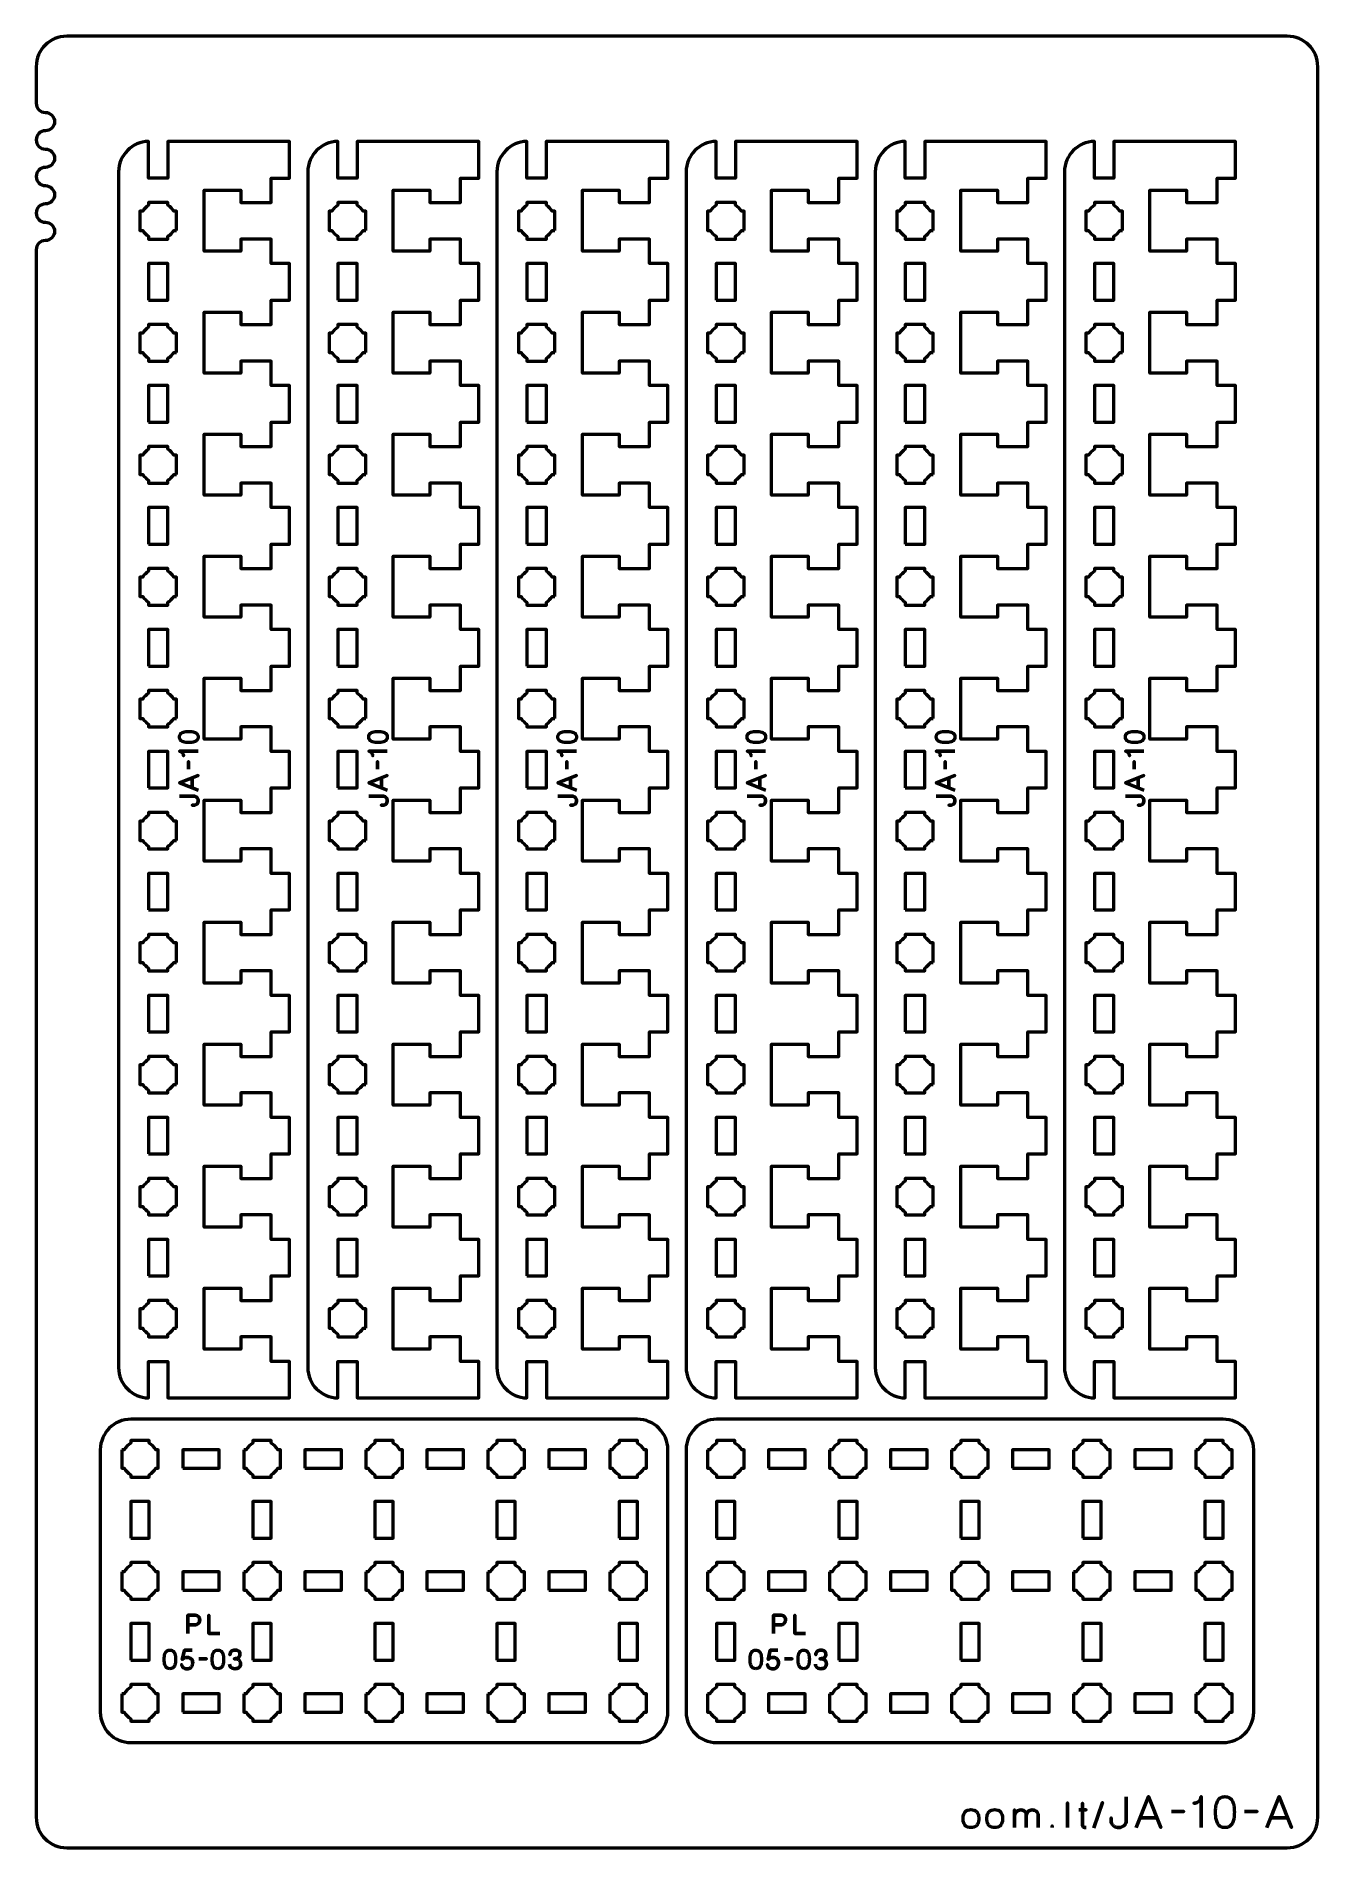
# Model space of a CAD drawing. Header units: centimetres. Extents: x -21 to 0, y -29.7 to 0.
import ezdxf

# ---------------------------------------------------------------- set-up
doc = ezdxf.new("R2010")
doc.units = ezdxf.units.CM
doc.header["$MEASUREMENT"] = 0
doc.layers.add('Layer 1', color=7, linetype='Continuous')

msp = doc.modelspace()

# ---------------------------------------------------------------- linework, layer by layer
at = {"layer": 'Layer 1', "lineweight": 53}
for points in [[(-18.6, -23.475), (-18, -23.475), (-18, -23.175), (-18.6, -23.175), (-18.6, -23.475)], [(-16.6, -23.475), (-16, -23.475), (-16, -23.175), (-16.6, -23.175), (-16.6, -23.475)], [(-14.6, -23.475), (-14, -23.475), (-14, -23.175), (-14.6, -23.175), (-14.6, -23.475)], [(-12.6, -23.475), (-12, -23.475), (-12, -23.175), (-12.6, -23.175), (-12.6, -23.475)], [(-9, -23.475), (-8.4, -23.475), (-8.4, -23.175), (-9, -23.175), (-9, -23.475)], [(-7, -23.475), (-6.4, -23.475), (-6.4, -23.175), (-7, -23.175), (-7, -23.475)], [(-5, -23.475), (-4.4, -23.475), (-4.4, -23.175), (-5, -23.175), (-5, -23.475)], [(-3, -23.475), (-2.4, -23.475), (-2.4, -23.175), (-3, -23.175), (-3, -23.475)], [(-19.45, -24.625), (-19.15, -24.625), (-19.15, -24.025), (-19.45, -24.025), (-19.45, -24.625)], [(-17.45, -24.625), (-17.15, -24.625), (-17.15, -24.025), (-17.45, -24.025), (-17.45, -24.625)], [(-15.45, -24.625), (-15.15, -24.625), (-15.15, -24.025), (-15.45, -24.025), (-15.45, -24.625)], [(-13.45, -24.625), (-13.15, -24.625), (-13.15, -24.025), (-13.45, -24.025), (-13.45, -24.625)], [(-11.45, -24.625), (-11.15, -24.625), (-11.15, -24.025), (-11.45, -24.025), (-11.45, -24.625)], [(-9.85, -24.625), (-9.55, -24.625), (-9.55, -24.025), (-9.85, -24.025), (-9.85, -24.625)], [(-7.85, -24.625), (-7.55, -24.625), (-7.55, -24.025), (-7.85, -24.025), (-7.85, -24.625)], [(-5.85, -24.625), (-5.55, -24.625), (-5.55, -24.025), (-5.85, -24.025), (-5.85, -24.625)], [(-3.85, -24.625), (-3.55, -24.625), (-3.55, -24.025), (-3.85, -24.025), (-3.85, -24.625)], [(-1.85, -24.625), (-1.55, -24.625), (-1.55, -24.025), (-1.85, -24.025), (-1.85, -24.625)], [(-18.6, -25.475), (-18, -25.475), (-18, -25.175), (-18.6, -25.175), (-18.6, -25.475)], [(-16.6, -25.475), (-16, -25.475), (-16, -25.175), (-16.6, -25.175), (-16.6, -25.475)], [(-14.6, -25.475), (-14, -25.475), (-14, -25.175), (-14.6, -25.175), (-14.6, -25.475)], [(-12.6, -25.475), (-12, -25.475), (-12, -25.175), (-12.6, -25.175), (-12.6, -25.475)], [(-9, -25.475), (-8.4, -25.475), (-8.4, -25.175), (-9, -25.175), (-9, -25.475)], [(-7, -25.475), (-6.4, -25.475), (-6.4, -25.175), (-7, -25.175), (-7, -25.475)], [(-5, -25.475), (-4.4, -25.475), (-4.4, -25.175), (-5, -25.175), (-5, -25.475)], [(-3, -25.475), (-2.4, -25.475), (-2.4, -25.175), (-3, -25.175), (-3, -25.475)], [(-19.45, -26.625), (-19.15, -26.625), (-19.15, -26.025), (-19.45, -26.025), (-19.45, -26.625)], [(-17.45, -26.625), (-17.15, -26.625), (-17.15, -26.025), (-17.45, -26.025), (-17.45, -26.625)], [(-15.45, -26.625), (-15.15, -26.625), (-15.15, -26.025), (-15.45, -26.025), (-15.45, -26.625)], [(-13.45, -26.625), (-13.15, -26.625), (-13.15, -26.025), (-13.45, -26.025), (-13.45, -26.625)], [(-11.45, -26.625), (-11.15, -26.625), (-11.15, -26.025), (-11.45, -26.025), (-11.45, -26.625)], [(-9.85, -26.625), (-9.55, -26.625), (-9.55, -26.025), (-9.85, -26.025), (-9.85, -26.625)], [(-7.85, -26.625), (-7.55, -26.625), (-7.55, -26.025), (-7.85, -26.025), (-7.85, -26.625)], [(-5.85, -26.625), (-5.55, -26.625), (-5.55, -26.025), (-5.85, -26.025), (-5.85, -26.625)], [(-3.85, -26.625), (-3.55, -26.625), (-3.55, -26.025), (-3.85, -26.025), (-3.85, -26.625)], [(-1.85, -26.625), (-1.55, -26.625), (-1.55, -26.025), (-1.85, -26.025), (-1.85, -26.625)], [(-18.6, -27.475), (-18, -27.475), (-18, -27.175), (-18.6, -27.175), (-18.6, -27.475)], [(-16.6, -27.475), (-16, -27.475), (-16, -27.175), (-16.6, -27.175), (-16.6, -27.475)], [(-14.6, -27.475), (-14, -27.475), (-14, -27.175), (-14.6, -27.175), (-14.6, -27.475)], [(-12.6, -27.475), (-12, -27.475), (-12, -27.175), (-12.6, -27.175), (-12.6, -27.475)], [(-9, -27.475), (-8.4, -27.475), (-8.4, -27.175), (-9, -27.175), (-9, -27.475)], [(-7, -27.475), (-6.4, -27.475), (-6.4, -27.175), (-7, -27.175), (-7, -27.475)], [(-5, -27.475), (-4.4, -27.475), (-4.4, -27.175), (-5, -27.175), (-5, -27.475)], [(-3, -27.475), (-2.4, -27.475), (-2.4, -27.175), (-3, -27.175), (-3, -27.475)]]:
    msp.add_lwpolyline(points, close=True, dxfattribs=at)
at = {"layer": 'Layer 1', "color": 1, "lineweight": 53}
msp.add_open_spline([(-21.00003, -29.19995), (-21.00003, -29.19995), (-21.00003, -3.49992), (-21.00003, -3.49992), (-21.00003, -3.49992), (-21.00003, -3.41709), (-20.93286, -3.34992), (-20.85003, -3.34992), (-20.85003, -3.34992), (-20.7672, -3.34992), (-20.70003, -3.28275), (-20.70003, -3.19992), (-20.70003, -3.19992), (-20.70003, -3.11709), (-20.7672, -3.04992), (-20.85003, -3.04992), (-20.85003, -3.04992), (-20.93286, -3.04992), (-21.00003, -2.98275), (-21.00003, -2.89992), (-21.00003, -2.89992), (-21.00003, -2.81709), (-20.93286, -2.74992), (-20.85003, -2.74992), (-20.85003, -2.74992), (-20.7672, -2.74992), (-20.70003, -2.68275), (-20.70003, -2.59992), (-20.70003, -2.59992), (-20.70003, -2.51709), (-20.7672, -2.44992), (-20.85003, -2.44992), (-20.85003, -2.44992), (-20.93286, -2.44992), (-21.00003, -2.38275), (-21.00003, -2.29992), (-21.00003, -2.29992), (-21.00003, -2.21709), (-20.93286, -2.14992), (-20.85003, -2.14992), (-20.85003, -2.14992), (-20.7672, -2.14992), (-20.70003, -2.08275), (-20.70003, -1.99992), (-20.70003, -1.99992), (-20.70003, -1.91709), (-20.7672, -1.84992), (-20.85003, -1.84992), (-20.85003, -1.84992), (-20.93286, -1.84992), (-21.00003, -1.78275), (-21.00003, -1.69992), (-21.00003, -1.69992), (-21.00003, -1.61709), (-20.93286, -1.54992), (-20.85003, -1.54992), (-20.85003, -1.54992), (-20.7672, -1.54992), (-20.70003, -1.48275), (-20.70003, -1.39992), (-20.70003, -1.39992), (-20.70003, -1.31709), (-20.7672, -1.24992), (-20.85003, -1.24992), (-20.85003, -1.24992), (-20.93286, -1.24992), (-21.00003, -1.18275), (-21.00003, -1.09992), (-21.00003, -1.09992), (-21.00003, -1.09992), (-21.00003, -0.49992), (-21.00003, -0.49992), (-21.00003, -0.49992), (-21.00003, -0.22295), (-20.77694, 0.00004), (-20.49994, 0.00004), (-20.49994, 0.00004), (-20.49994, 0.00004), (-0.50008, 0.00004), (-0.50008, 0.00004), (-0.50008, 0.00004), (-0.22294, 0.00004), (0.00002, -0.22295), (0.00002, -0.49992), (0.00002, -0.49992), (0.00002, -0.49992), (0.00002, -29.19995), (0.00002, -29.19995), (0.00002, -29.19995), (0.00002, -29.47695), (-0.22294, -29.70004), (-0.50008, -29.70004), (-0.50008, -29.70004), (-0.50008, -29.70004), (-20.49994, -29.70004), (-20.49994, -29.70004), (-20.49994, -29.70004), (-20.77694, -29.70004), (-21.00003, -29.47695), (-21.00003, -29.19995)], degree=3, knots=[0, 0, 0, 0, 0.04, 0.04, 0.04, 0.04, 0.08, 0.08, 0.08, 0.08, 0.12, 0.12, 0.12, 0.12, 0.16, 0.16, 0.16, 0.16, 0.2, 0.2, 0.2, 0.2, 0.24, 0.24, 0.24, 0.24, 0.28, 0.28, 0.28, 0.28, 0.32, 0.32, 0.32, 0.32, 0.36, 0.36, 0.36, 0.36, 0.4, 0.4, 0.4, 0.4, 0.44, 0.44, 0.44, 0.44, 0.48, 0.48, 0.48, 0.48, 0.52, 0.52, 0.52, 0.52, 0.56, 0.56, 0.56, 0.56, 0.6, 0.6, 0.6, 0.6, 0.64, 0.64, 0.64, 0.64, 0.68, 0.68, 0.68, 0.68, 0.72, 0.72, 0.72, 0.72, 0.76, 0.76, 0.76, 0.76, 0.8, 0.8, 0.8, 0.8, 0.84, 0.84, 0.84, 0.84, 0.88, 0.88, 0.88, 0.88, 0.92, 0.92, 0.92, 0.92, 0.96, 0.96, 0.96, 0.96, 1, 1, 1, 1], dxfattribs=at)
at = {"layer": 'Layer 1', "lineweight": 53}
for points, knots in [([(-19.64999, -21.82511), (-19.64999, -22.09827), (-19.43079, -22.32033), (-19.15874, -22.325), (-19.15874, -22.325), (-19.15874, -22.325), (-19.15874, -21.725), (-19.15874, -21.725), (-19.15874, -21.725), (-19.15874, -21.725), (-18.84124, -21.725), (-18.84124, -21.725), (-18.84124, -21.725), (-18.84124, -21.725), (-18.84124, -22.325), (-18.84124, -22.325), (-18.84124, -22.325), (-18.84124, -22.325), (-16.84999, -22.325), (-16.84999, -22.325), (-16.84999, -22.325), (-16.84999, -22.325), (-16.84999, -21.725), (-16.84999, -21.725), (-16.84999, -21.725), (-16.84999, -21.725), (-17.14999, -21.725), (-17.14999, -21.725), (-17.14999, -21.725), (-17.14999, -21.725), (-17.14998, -21.325), (-17.14998, -21.325), (-17.14998, -21.325), (-17.14998, -21.325), (-17.64999, -21.325), (-17.64999, -21.325), (-17.64999, -21.325), (-17.64999, -21.325), (-17.65, -21.525), (-17.65, -21.525), (-17.65, -21.525), (-17.65, -21.525), (-18.24999, -21.525), (-18.24999, -21.525), (-18.24999, -21.525), (-18.24999, -21.14167), (-18.24999, -20.90833), (-18.24999, -20.525), (-18.24999, -20.525), (-18.24999, -20.525), (-17.65, -20.525), (-17.65, -20.525), (-17.65, -20.525), (-17.65, -20.525), (-17.64999, -20.725), (-17.64999, -20.725), (-17.64999, -20.725), (-17.64999, -20.725), (-17.14999, -20.725), (-17.14999, -20.725), (-17.14999, -20.725), (-17.14999, -20.725), (-17.14999, -20.325), (-17.14999, -20.325), (-17.14999, -20.325), (-17.14999, -20.325), (-16.84999, -20.325), (-16.84999, -20.325), (-16.84999, -20.325), (-16.84999, -20.325), (-16.84999, -19.725), (-16.84999, -19.725), (-16.84999, -19.725), (-16.84999, -19.725), (-17.14999, -19.725), (-17.14999, -19.725), (-17.14999, -19.725), (-17.14999, -19.725), (-17.14998, -19.325), (-17.14998, -19.325), (-17.14998, -19.325), (-17.14998, -19.325), (-17.64999, -19.325), (-17.64999, -19.325), (-17.64999, -19.325), (-17.64999, -19.325), (-17.65, -19.525), (-17.65, -19.525), (-17.65, -19.525), (-17.65, -19.525), (-18.24999, -19.525), (-18.24999, -19.525), (-18.24999, -19.525), (-18.24999, -19.14167), (-18.24999, -18.90833), (-18.24999, -18.525), (-18.24999, -18.525), (-18.24999, -18.525), (-17.65, -18.525), (-17.65, -18.525), (-17.65, -18.525), (-17.65, -18.525), (-17.64999, -18.725), (-17.64999, -18.725), (-17.64999, -18.725), (-17.64999, -18.725), (-17.14999, -18.725), (-17.14999, -18.725), (-17.14999, -18.725), (-17.14999, -18.725), (-17.14999, -18.325), (-17.14999, -18.325), (-17.14999, -18.325), (-17.14999, -18.325), (-16.84999, -18.325), (-16.84999, -18.325), (-16.84999, -18.325), (-16.84999, -18.325), (-16.84999, -17.725), (-16.84999, -17.725), (-16.84999, -17.725), (-16.84999, -17.725), (-17.14999, -17.725), (-17.14999, -17.725), (-17.14999, -17.725), (-17.14999, -17.725), (-17.14998, -17.325), (-17.14998, -17.325), (-17.14998, -17.325), (-17.14998, -17.325), (-17.64999, -17.325), (-17.64999, -17.325), (-17.64999, -17.325), (-17.64999, -17.325), (-17.65, -17.525), (-17.65, -17.525), (-17.65, -17.525), (-17.65, -17.525), (-18.24999, -17.525), (-18.24999, -17.525), (-18.24999, -17.525), (-18.24999, -17.14167), (-18.24999, -16.90833), (-18.24999, -16.525), (-18.24999, -16.525), (-18.24999, -16.525), (-17.65, -16.525), (-17.65, -16.525), (-17.65, -16.525), (-17.65, -16.525), (-17.64999, -16.725), (-17.64999, -16.725), (-17.64999, -16.725), (-17.64999, -16.725), (-17.14999, -16.725), (-17.14999, -16.725), (-17.14999, -16.725), (-17.14999, -16.725), (-17.14999, -16.325), (-17.14999, -16.325), (-17.14999, -16.325), (-17.14999, -16.325), (-16.84999, -16.325), (-16.84999, -16.325), (-16.84999, -16.325), (-16.84999, -16.325), (-16.84999, -15.725), (-16.84999, -15.725), (-16.84999, -15.725), (-16.84999, -15.725), (-17.14999, -15.725), (-17.14999, -15.725), (-17.14999, -15.725), (-17.14999, -15.725), (-17.14998, -15.325), (-17.14998, -15.325), (-17.14998, -15.325), (-17.14998, -15.325), (-17.64999, -15.325), (-17.64999, -15.325), (-17.64999, -15.325), (-17.64999, -15.325), (-17.65, -15.525), (-17.65, -15.525), (-17.65, -15.525), (-17.65, -15.525), (-18.24999, -15.525), (-18.24999, -15.525), (-18.24999, -15.525), (-18.24999, -15.14167), (-18.24999, -14.90833), (-18.24999, -14.525), (-18.24999, -14.525), (-18.24999, -14.525), (-17.65, -14.525), (-17.65, -14.525), (-17.65, -14.525), (-17.65, -14.525), (-17.64999, -14.725), (-17.64999, -14.725), (-17.64999, -14.725), (-17.64999, -14.725), (-17.14999, -14.725), (-17.14999, -14.725), (-17.14999, -14.725), (-17.14999, -14.725), (-17.14999, -14.325), (-17.14999, -14.325), (-17.14999, -14.325), (-17.14999, -14.325), (-16.84999, -14.325), (-16.84999, -14.325), (-16.84999, -14.325), (-16.84999, -14.325), (-16.84999, -13.725), (-16.84999, -13.725), (-16.84999, -13.725), (-16.84999, -13.725), (-17.14999, -13.725), (-17.14999, -13.725), (-17.14999, -13.725), (-17.14999, -13.725), (-17.14998, -13.325), (-17.14998, -13.325), (-17.14998, -13.325), (-17.14998, -13.325), (-17.64999, -13.325), (-17.64999, -13.325), (-17.64999, -13.325), (-17.64999, -13.325), (-17.65, -13.525), (-17.65, -13.525), (-17.65, -13.525), (-17.65, -13.525), (-18.24999, -13.525), (-18.24999, -13.525), (-18.24999, -13.525), (-18.24999, -13.14167), (-18.24999, -12.90833), (-18.24999, -12.525), (-18.24999, -12.525), (-18.24999, -12.525), (-17.65, -12.525), (-17.65, -12.525), (-17.65, -12.525), (-17.65, -12.525), (-17.64999, -12.725), (-17.64999, -12.725), (-17.64999, -12.725), (-17.64999, -12.725), (-17.14999, -12.725), (-17.14999, -12.725), (-17.14999, -12.725), (-17.14999, -12.725), (-17.14999, -12.325), (-17.14999, -12.325), (-17.14999, -12.325), (-17.14999, -12.325), (-16.84999, -12.325), (-16.84999, -12.325), (-16.84999, -12.325), (-16.84999, -12.325), (-16.84999, -11.725), (-16.84999, -11.725), (-16.84999, -11.725), (-16.84999, -11.725), (-17.14999, -11.725), (-17.14999, -11.725), (-17.14999, -11.725), (-17.14999, -11.725), (-17.14998, -11.325), (-17.14998, -11.325), (-17.14998, -11.325), (-17.14998, -11.325), (-17.64999, -11.325), (-17.64999, -11.325), (-17.64999, -11.325), (-17.64999, -11.325), (-17.65, -11.525), (-17.65, -11.525), (-17.65, -11.525), (-17.65, -11.525), (-18.24999, -11.525), (-18.24999, -11.525), (-18.24999, -11.525), (-18.24999, -11.14167), (-18.24999, -10.90833), (-18.24999, -10.525), (-18.24999, -10.525), (-18.24999, -10.525), (-17.65, -10.525), (-17.65, -10.525), (-17.65, -10.525), (-17.65, -10.525), (-17.64999, -10.725), (-17.64999, -10.725), (-17.64999, -10.725), (-17.64999, -10.725), (-17.14999, -10.725), (-17.14999, -10.725), (-17.14999, -10.725), (-17.14999, -10.725), (-17.14999, -10.325), (-17.14999, -10.325), (-17.14999, -10.325), (-17.14999, -10.325), (-16.84999, -10.325), (-16.84999, -10.325), (-16.84999, -10.325), (-16.84999, -10.325), (-16.84999, -9.725), (-16.84999, -9.725), (-16.84999, -9.725), (-16.84999, -9.725), (-17.14999, -9.725), (-17.14999, -9.725), (-17.14999, -9.725), (-17.14999, -9.725), (-17.14998, -9.325), (-17.14998, -9.325), (-17.14998, -9.325), (-17.14998, -9.325), (-17.64999, -9.325), (-17.64999, -9.325), (-17.64999, -9.325), (-17.64999, -9.325), (-17.65, -9.525), (-17.65, -9.525), (-17.65, -9.525), (-17.65, -9.525), (-18.24999, -9.525), (-18.24999, -9.525), (-18.24999, -9.525), (-18.24999, -9.14167), (-18.24999, -8.90833), (-18.24999, -8.525), (-18.24999, -8.525), (-18.24999, -8.525), (-17.65, -8.525), (-17.65, -8.525), (-17.65, -8.525), (-17.65, -8.525), (-17.64999, -8.725), (-17.64999, -8.725), (-17.64999, -8.725), (-17.64999, -8.725), (-17.14999, -8.725), (-17.14999, -8.725), (-17.14999, -8.725), (-17.14999, -8.725), (-17.14999, -8.325), (-17.14999, -8.325), (-17.14999, -8.325), (-17.14999, -8.325), (-16.84999, -8.325), (-16.84999, -8.325), (-16.84999, -8.325), (-16.84999, -8.325), (-16.84999, -7.725), (-16.84999, -7.725), (-16.84999, -7.725), (-16.84999, -7.725), (-17.14999, -7.725), (-17.14999, -7.725), (-17.14999, -7.725), (-17.14999, -7.725), (-17.14998, -7.325), (-17.14998, -7.325), (-17.14998, -7.325), (-17.14998, -7.325), (-17.64999, -7.325), (-17.64999, -7.325), (-17.64999, -7.325), (-17.64999, -7.325), (-17.65, -7.525), (-17.65, -7.525), (-17.65, -7.525), (-17.65, -7.525), (-18.24999, -7.525), (-18.24999, -7.525), (-18.24999, -7.525), (-18.24999, -7.14167), (-18.24999, -6.90833), (-18.24999, -6.525), (-18.24999, -6.525), (-18.24999, -6.525), (-17.65, -6.525), (-17.65, -6.525), (-17.65, -6.525), (-17.65, -6.525), (-17.64999, -6.725), (-17.64999, -6.725), (-17.64999, -6.725), (-17.64999, -6.725), (-17.14999, -6.725), (-17.14999, -6.725), (-17.14999, -6.725), (-17.14999, -6.725), (-17.14999, -6.325), (-17.14999, -6.325), (-17.14999, -6.325), (-17.14999, -6.325), (-16.84999, -6.325), (-16.84999, -6.325), (-16.84999, -6.325), (-16.84999, -6.325), (-16.84999, -5.725), (-16.84999, -5.725), (-16.84999, -5.725), (-16.84999, -5.725), (-17.14999, -5.725), (-17.14999, -5.725), (-17.14999, -5.725), (-17.14999, -5.725), (-17.14998, -5.325), (-17.14998, -5.325), (-17.14998, -5.325), (-17.14998, -5.325), (-17.64999, -5.325), (-17.64999, -5.325), (-17.64999, -5.325), (-17.64999, -5.325), (-17.65, -5.525), (-17.65, -5.525), (-17.65, -5.525), (-17.65, -5.525), (-18.24999, -5.525), (-18.24999, -5.525), (-18.24999, -5.525), (-18.24999, -5.14167), (-18.24999, -4.90833), (-18.24999, -4.525), (-18.24999, -4.525), (-18.24999, -4.525), (-17.65, -4.525), (-17.65, -4.525), (-17.65, -4.525), (-17.65, -4.525), (-17.64999, -4.725), (-17.64999, -4.725), (-17.64999, -4.725), (-17.64999, -4.725), (-17.14999, -4.725), (-17.14999, -4.725), (-17.14999, -4.725), (-17.14999, -4.725), (-17.14999, -4.325), (-17.14999, -4.325), (-17.14999, -4.325), (-17.14999, -4.325), (-16.84999, -4.325), (-16.84999, -4.325), (-16.84999, -4.325), (-16.84999, -4.325), (-16.84999, -3.725), (-16.84999, -3.725), (-16.84999, -3.725), (-16.84999, -3.725), (-17.14999, -3.725), (-17.14999, -3.725), (-17.14999, -3.725), (-17.14999, -3.725), (-17.14998, -3.325), (-17.14998, -3.325), (-17.14998, -3.325), (-17.14998, -3.325), (-17.64999, -3.325), (-17.64999, -3.325), (-17.64999, -3.325), (-17.64999, -3.325), (-17.65, -3.525), (-17.65, -3.525), (-17.65, -3.525), (-17.65, -3.525), (-18.24999, -3.525), (-18.24999, -3.525), (-18.24999, -3.525), (-18.24999, -3.14167), (-18.24999, -2.90833), (-18.24999, -2.525), (-18.24999, -2.525), (-18.24999, -2.525), (-17.65, -2.525), (-17.65, -2.525), (-17.65, -2.525), (-17.65, -2.525), (-17.64999, -2.725), (-17.64999, -2.725), (-17.64999, -2.725), (-17.64999, -2.725), (-17.14999, -2.725), (-17.14999, -2.725), (-17.14999, -2.725), (-17.14999, -2.725), (-17.14999, -2.325), (-17.14999, -2.325), (-17.14999, -2.325), (-17.14999, -2.325), (-16.84999, -2.325), (-16.84999, -2.325), (-16.84999, -2.325), (-16.84999, -2.325), (-16.84999, -1.725), (-16.84999, -1.725), (-16.84999, -1.725), (-17.51373, -1.725), (-18.17749, -1.725), (-18.84125, -1.725), (-18.84125, -1.725), (-18.84125, -1.725), (-18.84125, -2.325), (-18.84125, -2.325), (-18.84125, -2.325), (-18.84125, -2.325), (-19.15874, -2.325), (-19.15874, -2.325), (-19.15874, -2.325), (-19.15874, -2.325), (-19.15874, -1.725), (-19.15874, -1.725), (-19.15874, -1.725), (-19.43079, -1.72967), (-19.64999, -1.95173), (-19.64999, -2.22489)], [0, 0, 0, 0, 0.00763359, 0.00763359, 0.00763359, 0.00763359, 0.01526718, 0.01526718, 0.01526718, 0.01526718, 0.02290076, 0.02290076, 0.02290076, 0.02290076, 0.03053435, 0.03053435, 0.03053435, 0.03053435, 0.03816794, 0.03816794, 0.03816794, 0.03816794, 0.04580153, 0.04580153, 0.04580153, 0.04580153, 0.05343511, 0.05343511, 0.05343511, 0.05343511, 0.0610687, 0.0610687, 0.0610687, 0.0610687, 0.06870229, 0.06870229, 0.06870229, 0.06870229, 0.07633588, 0.07633588, 0.07633588, 0.07633588, 0.08396947, 0.08396947, 0.08396947, 0.08396947, 0.09160305, 0.09160305, 0.09160305, 0.09160305, 0.09923664, 0.09923664, 0.09923664, 0.09923664, 0.10687023, 0.10687023, 0.10687023, 0.10687023, 0.11450382, 0.11450382, 0.11450382, 0.11450382, 0.1221374, 0.1221374, 0.1221374, 0.1221374, 0.12977099, 0.12977099, 0.12977099, 0.12977099, 0.13740458, 0.13740458, 0.13740458, 0.13740458, 0.14503817, 0.14503817, 0.14503817, 0.14503817, 0.15267176, 0.15267176, 0.15267176, 0.15267176, 0.16030534, 0.16030534, 0.16030534, 0.16030534, 0.16793893, 0.16793893, 0.16793893, 0.16793893, 0.17557252, 0.17557252, 0.17557252, 0.17557252, 0.18320611, 0.18320611, 0.18320611, 0.18320611, 0.19083969, 0.19083969, 0.19083969, 0.19083969, 0.19847328, 0.19847328, 0.19847328, 0.19847328, 0.20610687, 0.20610687, 0.20610687, 0.20610687, 0.21374046, 0.21374046, 0.21374046, 0.21374046, 0.22137405, 0.22137405, 0.22137405, 0.22137405, 0.22900763, 0.22900763, 0.22900763, 0.22900763, 0.23664122, 0.23664122, 0.23664122, 0.23664122, 0.24427481, 0.24427481, 0.24427481, 0.24427481, 0.2519084, 0.2519084, 0.2519084, 0.2519084, 0.25954198, 0.25954198, 0.25954198, 0.25954198, 0.26717557, 0.26717557, 0.26717557, 0.26717557, 0.27480916, 0.27480916, 0.27480916, 0.27480916, 0.28244275, 0.28244275, 0.28244275, 0.28244275, 0.29007634, 0.29007634, 0.29007634, 0.29007634, 0.29770992, 0.29770992, 0.29770992, 0.29770992, 0.30534351, 0.30534351, 0.30534351, 0.30534351, 0.3129771, 0.3129771, 0.3129771, 0.3129771, 0.32061069, 0.32061069, 0.32061069, 0.32061069, 0.32824427, 0.32824427, 0.32824427, 0.32824427, 0.33587786, 0.33587786, 0.33587786, 0.33587786, 0.34351145, 0.34351145, 0.34351145, 0.34351145, 0.35114504, 0.35114504, 0.35114504, 0.35114504, 0.35877863, 0.35877863, 0.35877863, 0.35877863, 0.36641221, 0.36641221, 0.36641221, 0.36641221, 0.3740458, 0.3740458, 0.3740458, 0.3740458, 0.38167939, 0.38167939, 0.38167939, 0.38167939, 0.38931298, 0.38931298, 0.38931298, 0.38931298, 0.39694656, 0.39694656, 0.39694656, 0.39694656, 0.40458015, 0.40458015, 0.40458015, 0.40458015, 0.41221374, 0.41221374, 0.41221374, 0.41221374, 0.41984733, 0.41984733, 0.41984733, 0.41984733, 0.42748092, 0.42748092, 0.42748092, 0.42748092, 0.4351145, 0.4351145, 0.4351145, 0.4351145, 0.44274809, 0.44274809, 0.44274809, 0.44274809, 0.45038168, 0.45038168, 0.45038168, 0.45038168, 0.45801527, 0.45801527, 0.45801527, 0.45801527, 0.46564885, 0.46564885, 0.46564885, 0.46564885, 0.47328244, 0.47328244, 0.47328244, 0.47328244, 0.48091603, 0.48091603, 0.48091603, 0.48091603, 0.48854962, 0.48854962, 0.48854962, 0.48854962, 0.49618321, 0.49618321, 0.49618321, 0.49618321, 0.50381679, 0.50381679, 0.50381679, 0.50381679, 0.51145038, 0.51145038, 0.51145038, 0.51145038, 0.51908397, 0.51908397, 0.51908397, 0.51908397, 0.52671756, 0.52671756, 0.52671756, 0.52671756, 0.53435115, 0.53435115, 0.53435115, 0.53435115, 0.54198473, 0.54198473, 0.54198473, 0.54198473, 0.54961832, 0.54961832, 0.54961832, 0.54961832, 0.55725191, 0.55725191, 0.55725191, 0.55725191, 0.5648855, 0.5648855, 0.5648855, 0.5648855, 0.57251908, 0.57251908, 0.57251908, 0.57251908, 0.58015267, 0.58015267, 0.58015267, 0.58015267, 0.58778626, 0.58778626, 0.58778626, 0.58778626, 0.59541985, 0.59541985, 0.59541985, 0.59541985, 0.60305344, 0.60305344, 0.60305344, 0.60305344, 0.61068702, 0.61068702, 0.61068702, 0.61068702, 0.61832061, 0.61832061, 0.61832061, 0.61832061, 0.6259542, 0.6259542, 0.6259542, 0.6259542, 0.63358779, 0.63358779, 0.63358779, 0.63358779, 0.64122137, 0.64122137, 0.64122137, 0.64122137, 0.64885496, 0.64885496, 0.64885496, 0.64885496, 0.65648855, 0.65648855, 0.65648855, 0.65648855, 0.66412214, 0.66412214, 0.66412214, 0.66412214, 0.67175573, 0.67175573, 0.67175573, 0.67175573, 0.67938931, 0.67938931, 0.67938931, 0.67938931, 0.6870229, 0.6870229, 0.6870229, 0.6870229, 0.69465649, 0.69465649, 0.69465649, 0.69465649, 0.70229008, 0.70229008, 0.70229008, 0.70229008, 0.70992366, 0.70992366, 0.70992366, 0.70992366, 0.71755725, 0.71755725, 0.71755725, 0.71755725, 0.72519084, 0.72519084, 0.72519084, 0.72519084, 0.73282443, 0.73282443, 0.73282443, 0.73282443, 0.74045802, 0.74045802, 0.74045802, 0.74045802, 0.7480916, 0.7480916, 0.7480916, 0.7480916, 0.75572519, 0.75572519, 0.75572519, 0.75572519, 0.76335878, 0.76335878, 0.76335878, 0.76335878, 0.77099237, 0.77099237, 0.77099237, 0.77099237, 0.77862595, 0.77862595, 0.77862595, 0.77862595, 0.78625954, 0.78625954, 0.78625954, 0.78625954, 0.79389313, 0.79389313, 0.79389313, 0.79389313, 0.80152672, 0.80152672, 0.80152672, 0.80152672, 0.80916031, 0.80916031, 0.80916031, 0.80916031, 0.81679389, 0.81679389, 0.81679389, 0.81679389, 0.82442748, 0.82442748, 0.82442748, 0.82442748, 0.83206107, 0.83206107, 0.83206107, 0.83206107, 0.83969466, 0.83969466, 0.83969466, 0.83969466, 0.84732824, 0.84732824, 0.84732824, 0.84732824, 0.85496183, 0.85496183, 0.85496183, 0.85496183, 0.86259542, 0.86259542, 0.86259542, 0.86259542, 0.87022901, 0.87022901, 0.87022901, 0.87022901, 0.8778626, 0.8778626, 0.8778626, 0.8778626, 0.88549618, 0.88549618, 0.88549618, 0.88549618, 0.89312977, 0.89312977, 0.89312977, 0.89312977, 0.90076336, 0.90076336, 0.90076336, 0.90076336, 0.90839695, 0.90839695, 0.90839695, 0.90839695, 0.91603053, 0.91603053, 0.91603053, 0.91603053, 0.92366412, 0.92366412, 0.92366412, 0.92366412, 0.93129771, 0.93129771, 0.93129771, 0.93129771, 0.9389313, 0.9389313, 0.9389313, 0.9389313, 0.94656489, 0.94656489, 0.94656489, 0.94656489, 0.95419847, 0.95419847, 0.95419847, 0.95419847, 0.96183206, 0.96183206, 0.96183206, 0.96183206, 0.96946565, 0.96946565, 0.96946565, 0.96946565, 0.97709924, 0.97709924, 0.97709924, 0.97709924, 0.98473282, 0.98473282, 0.98473282, 0.98473282, 0.99236641, 0.99236641, 0.99236641, 0.99236641, 1, 1, 1, 1]), ([(-16.54999, -21.82511), (-16.54999, -22.09827), (-16.33079, -22.32033), (-16.05874, -22.325), (-16.05874, -22.325), (-16.05874, -22.325), (-16.05874, -21.725), (-16.05874, -21.725), (-16.05874, -21.725), (-16.05874, -21.725), (-15.74124, -21.725), (-15.74124, -21.725), (-15.74124, -21.725), (-15.74124, -21.725), (-15.74124, -22.325), (-15.74124, -22.325), (-15.74124, -22.325), (-15.74124, -22.325), (-13.74999, -22.325), (-13.74999, -22.325), (-13.74999, -22.325), (-13.74999, -22.325), (-13.74999, -21.725), (-13.74999, -21.725), (-13.74999, -21.725), (-13.74999, -21.725), (-14.04999, -21.725), (-14.04999, -21.725), (-14.04999, -21.725), (-14.04999, -21.725), (-14.04998, -21.325), (-14.04998, -21.325), (-14.04998, -21.325), (-14.04998, -21.325), (-14.54999, -21.325), (-14.54999, -21.325), (-14.54999, -21.325), (-14.54999, -21.325), (-14.55, -21.525), (-14.55, -21.525), (-14.55, -21.525), (-14.55, -21.525), (-15.14999, -21.525), (-15.14999, -21.525), (-15.14999, -21.525), (-15.14999, -21.14167), (-15.14999, -20.90833), (-15.14999, -20.525), (-15.14999, -20.525), (-15.14999, -20.525), (-14.55, -20.525), (-14.55, -20.525), (-14.55, -20.525), (-14.55, -20.525), (-14.54999, -20.725), (-14.54999, -20.725), (-14.54999, -20.725), (-14.54999, -20.725), (-14.04999, -20.725), (-14.04999, -20.725), (-14.04999, -20.725), (-14.04999, -20.725), (-14.04999, -20.325), (-14.04999, -20.325), (-14.04999, -20.325), (-14.04999, -20.325), (-13.74999, -20.325), (-13.74999, -20.325), (-13.74999, -20.325), (-13.74999, -20.325), (-13.74999, -19.725), (-13.74999, -19.725), (-13.74999, -19.725), (-13.74999, -19.725), (-14.04999, -19.725), (-14.04999, -19.725), (-14.04999, -19.725), (-14.04999, -19.725), (-14.04998, -19.325), (-14.04998, -19.325), (-14.04998, -19.325), (-14.04998, -19.325), (-14.54999, -19.325), (-14.54999, -19.325), (-14.54999, -19.325), (-14.54999, -19.325), (-14.55, -19.525), (-14.55, -19.525), (-14.55, -19.525), (-14.55, -19.525), (-15.14999, -19.525), (-15.14999, -19.525), (-15.14999, -19.525), (-15.14999, -19.14167), (-15.14999, -18.90833), (-15.14999, -18.525), (-15.14999, -18.525), (-15.14999, -18.525), (-14.55, -18.525), (-14.55, -18.525), (-14.55, -18.525), (-14.55, -18.525), (-14.54999, -18.725), (-14.54999, -18.725), (-14.54999, -18.725), (-14.54999, -18.725), (-14.04999, -18.725), (-14.04999, -18.725), (-14.04999, -18.725), (-14.04999, -18.725), (-14.04999, -18.325), (-14.04999, -18.325), (-14.04999, -18.325), (-14.04999, -18.325), (-13.74999, -18.325), (-13.74999, -18.325), (-13.74999, -18.325), (-13.74999, -18.325), (-13.74999, -17.725), (-13.74999, -17.725), (-13.74999, -17.725), (-13.74999, -17.725), (-14.04999, -17.725), (-14.04999, -17.725), (-14.04999, -17.725), (-14.04999, -17.725), (-14.04998, -17.325), (-14.04998, -17.325), (-14.04998, -17.325), (-14.04998, -17.325), (-14.54999, -17.325), (-14.54999, -17.325), (-14.54999, -17.325), (-14.54999, -17.325), (-14.55, -17.525), (-14.55, -17.525), (-14.55, -17.525), (-14.55, -17.525), (-15.14999, -17.525), (-15.14999, -17.525), (-15.14999, -17.525), (-15.14999, -17.14167), (-15.14999, -16.90833), (-15.14999, -16.525), (-15.14999, -16.525), (-15.14999, -16.525), (-14.55, -16.525), (-14.55, -16.525), (-14.55, -16.525), (-14.55, -16.525), (-14.54999, -16.725), (-14.54999, -16.725), (-14.54999, -16.725), (-14.54999, -16.725), (-14.04999, -16.725), (-14.04999, -16.725), (-14.04999, -16.725), (-14.04999, -16.725), (-14.04999, -16.325), (-14.04999, -16.325), (-14.04999, -16.325), (-14.04999, -16.325), (-13.74999, -16.325), (-13.74999, -16.325), (-13.74999, -16.325), (-13.74999, -16.325), (-13.74999, -15.725), (-13.74999, -15.725), (-13.74999, -15.725), (-13.74999, -15.725), (-14.04999, -15.725), (-14.04999, -15.725), (-14.04999, -15.725), (-14.04999, -15.725), (-14.04998, -15.325), (-14.04998, -15.325), (-14.04998, -15.325), (-14.04998, -15.325), (-14.54999, -15.325), (-14.54999, -15.325), (-14.54999, -15.325), (-14.54999, -15.325), (-14.55, -15.525), (-14.55, -15.525), (-14.55, -15.525), (-14.55, -15.525), (-15.14999, -15.525), (-15.14999, -15.525), (-15.14999, -15.525), (-15.14999, -15.14167), (-15.14999, -14.90833), (-15.14999, -14.525), (-15.14999, -14.525), (-15.14999, -14.525), (-14.55, -14.525), (-14.55, -14.525), (-14.55, -14.525), (-14.55, -14.525), (-14.54999, -14.725), (-14.54999, -14.725), (-14.54999, -14.725), (-14.54999, -14.725), (-14.04999, -14.725), (-14.04999, -14.725), (-14.04999, -14.725), (-14.04999, -14.725), (-14.04999, -14.325), (-14.04999, -14.325), (-14.04999, -14.325), (-14.04999, -14.325), (-13.74999, -14.325), (-13.74999, -14.325), (-13.74999, -14.325), (-13.74999, -14.325), (-13.74999, -13.725), (-13.74999, -13.725), (-13.74999, -13.725), (-13.74999, -13.725), (-14.04999, -13.725), (-14.04999, -13.725), (-14.04999, -13.725), (-14.04999, -13.725), (-14.04998, -13.325), (-14.04998, -13.325), (-14.04998, -13.325), (-14.04998, -13.325), (-14.54999, -13.325), (-14.54999, -13.325), (-14.54999, -13.325), (-14.54999, -13.325), (-14.55, -13.525), (-14.55, -13.525), (-14.55, -13.525), (-14.55, -13.525), (-15.14999, -13.525), (-15.14999, -13.525), (-15.14999, -13.525), (-15.14999, -13.14167), (-15.14999, -12.90833), (-15.14999, -12.525), (-15.14999, -12.525), (-15.14999, -12.525), (-14.55, -12.525), (-14.55, -12.525), (-14.55, -12.525), (-14.55, -12.525), (-14.54999, -12.725), (-14.54999, -12.725), (-14.54999, -12.725), (-14.54999, -12.725), (-14.04999, -12.725), (-14.04999, -12.725), (-14.04999, -12.725), (-14.04999, -12.725), (-14.04999, -12.325), (-14.04999, -12.325), (-14.04999, -12.325), (-14.04999, -12.325), (-13.74999, -12.325), (-13.74999, -12.325), (-13.74999, -12.325), (-13.74999, -12.325), (-13.74999, -11.725), (-13.74999, -11.725), (-13.74999, -11.725), (-13.74999, -11.725), (-14.04999, -11.725), (-14.04999, -11.725), (-14.04999, -11.725), (-14.04999, -11.725), (-14.04998, -11.325), (-14.04998, -11.325), (-14.04998, -11.325), (-14.04998, -11.325), (-14.54999, -11.325), (-14.54999, -11.325), (-14.54999, -11.325), (-14.54999, -11.325), (-14.55, -11.525), (-14.55, -11.525), (-14.55, -11.525), (-14.55, -11.525), (-15.14999, -11.525), (-15.14999, -11.525), (-15.14999, -11.525), (-15.14999, -11.14167), (-15.14999, -10.90833), (-15.14999, -10.525), (-15.14999, -10.525), (-15.14999, -10.525), (-14.55, -10.525), (-14.55, -10.525), (-14.55, -10.525), (-14.55, -10.525), (-14.54999, -10.725), (-14.54999, -10.725), (-14.54999, -10.725), (-14.54999, -10.725), (-14.04999, -10.725), (-14.04999, -10.725), (-14.04999, -10.725), (-14.04999, -10.725), (-14.04999, -10.325), (-14.04999, -10.325), (-14.04999, -10.325), (-14.04999, -10.325), (-13.74999, -10.325), (-13.74999, -10.325), (-13.74999, -10.325), (-13.74999, -10.325), (-13.74999, -9.725), (-13.74999, -9.725), (-13.74999, -9.725), (-13.74999, -9.725), (-14.04999, -9.725), (-14.04999, -9.725), (-14.04999, -9.725), (-14.04999, -9.725), (-14.04998, -9.325), (-14.04998, -9.325), (-14.04998, -9.325), (-14.04998, -9.325), (-14.54999, -9.325), (-14.54999, -9.325), (-14.54999, -9.325), (-14.54999, -9.325), (-14.55, -9.525), (-14.55, -9.525), (-14.55, -9.525), (-14.55, -9.525), (-15.14999, -9.525), (-15.14999, -9.525), (-15.14999, -9.525), (-15.14999, -9.14167), (-15.14999, -8.90833), (-15.14999, -8.525), (-15.14999, -8.525), (-15.14999, -8.525), (-14.55, -8.525), (-14.55, -8.525), (-14.55, -8.525), (-14.55, -8.525), (-14.54999, -8.725), (-14.54999, -8.725), (-14.54999, -8.725), (-14.54999, -8.725), (-14.04999, -8.725), (-14.04999, -8.725), (-14.04999, -8.725), (-14.04999, -8.725), (-14.04999, -8.325), (-14.04999, -8.325), (-14.04999, -8.325), (-14.04999, -8.325), (-13.74999, -8.325), (-13.74999, -8.325), (-13.74999, -8.325), (-13.74999, -8.325), (-13.74999, -7.725), (-13.74999, -7.725), (-13.74999, -7.725), (-13.74999, -7.725), (-14.04999, -7.725), (-14.04999, -7.725), (-14.04999, -7.725), (-14.04999, -7.725), (-14.04998, -7.325), (-14.04998, -7.325), (-14.04998, -7.325), (-14.04998, -7.325), (-14.54999, -7.325), (-14.54999, -7.325), (-14.54999, -7.325), (-14.54999, -7.325), (-14.55, -7.525), (-14.55, -7.525), (-14.55, -7.525), (-14.55, -7.525), (-15.14999, -7.525), (-15.14999, -7.525), (-15.14999, -7.525), (-15.14999, -7.14167), (-15.14999, -6.90833), (-15.14999, -6.525), (-15.14999, -6.525), (-15.14999, -6.525), (-14.55, -6.525), (-14.55, -6.525), (-14.55, -6.525), (-14.55, -6.525), (-14.54999, -6.725), (-14.54999, -6.725), (-14.54999, -6.725), (-14.54999, -6.725), (-14.04999, -6.725), (-14.04999, -6.725), (-14.04999, -6.725), (-14.04999, -6.725), (-14.04999, -6.325), (-14.04999, -6.325), (-14.04999, -6.325), (-14.04999, -6.325), (-13.74999, -6.325), (-13.74999, -6.325), (-13.74999, -6.325), (-13.74999, -6.325), (-13.74999, -5.725), (-13.74999, -5.725), (-13.74999, -5.725), (-13.74999, -5.725), (-14.04999, -5.725), (-14.04999, -5.725), (-14.04999, -5.725), (-14.04999, -5.725), (-14.04998, -5.325), (-14.04998, -5.325), (-14.04998, -5.325), (-14.04998, -5.325), (-14.54999, -5.325), (-14.54999, -5.325), (-14.54999, -5.325), (-14.54999, -5.325), (-14.55, -5.525), (-14.55, -5.525), (-14.55, -5.525), (-14.55, -5.525), (-15.14999, -5.525), (-15.14999, -5.525), (-15.14999, -5.525), (-15.14999, -5.14167), (-15.14999, -4.90833), (-15.14999, -4.525), (-15.14999, -4.525), (-15.14999, -4.525), (-14.55, -4.525), (-14.55, -4.525), (-14.55, -4.525), (-14.55, -4.525), (-14.54999, -4.725), (-14.54999, -4.725), (-14.54999, -4.725), (-14.54999, -4.725), (-14.04999, -4.725), (-14.04999, -4.725), (-14.04999, -4.725), (-14.04999, -4.725), (-14.04999, -4.325), (-14.04999, -4.325), (-14.04999, -4.325), (-14.04999, -4.325), (-13.74999, -4.325), (-13.74999, -4.325), (-13.74999, -4.325), (-13.74999, -4.325), (-13.74999, -3.725), (-13.74999, -3.725), (-13.74999, -3.725), (-13.74999, -3.725), (-14.04999, -3.725), (-14.04999, -3.725), (-14.04999, -3.725), (-14.04999, -3.725), (-14.04998, -3.325), (-14.04998, -3.325), (-14.04998, -3.325), (-14.04998, -3.325), (-14.54999, -3.325), (-14.54999, -3.325), (-14.54999, -3.325), (-14.54999, -3.325), (-14.55, -3.525), (-14.55, -3.525), (-14.55, -3.525), (-14.55, -3.525), (-15.14999, -3.525), (-15.14999, -3.525), (-15.14999, -3.525), (-15.14999, -3.14167), (-15.14999, -2.90833), (-15.14999, -2.525), (-15.14999, -2.525), (-15.14999, -2.525), (-14.55, -2.525), (-14.55, -2.525), (-14.55, -2.525), (-14.55, -2.525), (-14.54999, -2.725), (-14.54999, -2.725), (-14.54999, -2.725), (-14.54999, -2.725), (-14.04999, -2.725), (-14.04999, -2.725), (-14.04999, -2.725), (-14.04999, -2.725), (-14.04999, -2.325), (-14.04999, -2.325), (-14.04999, -2.325), (-14.04999, -2.325), (-13.74999, -2.325), (-13.74999, -2.325), (-13.74999, -2.325), (-13.74999, -2.325), (-13.74999, -1.725), (-13.74999, -1.725), (-13.74999, -1.725), (-14.41373, -1.725), (-15.07749, -1.725), (-15.74125, -1.725), (-15.74125, -1.725), (-15.74125, -1.725), (-15.74125, -2.325), (-15.74125, -2.325), (-15.74125, -2.325), (-15.74125, -2.325), (-16.05874, -2.325), (-16.05874, -2.325), (-16.05874, -2.325), (-16.05874, -2.325), (-16.05874, -1.725), (-16.05874, -1.725), (-16.05874, -1.725), (-16.33079, -1.72967), (-16.54999, -1.95173), (-16.54999, -2.22489)], [0, 0, 0, 0, 0.00763359, 0.00763359, 0.00763359, 0.00763359, 0.01526718, 0.01526718, 0.01526718, 0.01526718, 0.02290076, 0.02290076, 0.02290076, 0.02290076, 0.03053435, 0.03053435, 0.03053435, 0.03053435, 0.03816794, 0.03816794, 0.03816794, 0.03816794, 0.04580153, 0.04580153, 0.04580153, 0.04580153, 0.05343511, 0.05343511, 0.05343511, 0.05343511, 0.0610687, 0.0610687, 0.0610687, 0.0610687, 0.06870229, 0.06870229, 0.06870229, 0.06870229, 0.07633588, 0.07633588, 0.07633588, 0.07633588, 0.08396947, 0.08396947, 0.08396947, 0.08396947, 0.09160305, 0.09160305, 0.09160305, 0.09160305, 0.09923664, 0.09923664, 0.09923664, 0.09923664, 0.10687023, 0.10687023, 0.10687023, 0.10687023, 0.11450382, 0.11450382, 0.11450382, 0.11450382, 0.1221374, 0.1221374, 0.1221374, 0.1221374, 0.12977099, 0.12977099, 0.12977099, 0.12977099, 0.13740458, 0.13740458, 0.13740458, 0.13740458, 0.14503817, 0.14503817, 0.14503817, 0.14503817, 0.15267176, 0.15267176, 0.15267176, 0.15267176, 0.16030534, 0.16030534, 0.16030534, 0.16030534, 0.16793893, 0.16793893, 0.16793893, 0.16793893, 0.17557252, 0.17557252, 0.17557252, 0.17557252, 0.18320611, 0.18320611, 0.18320611, 0.18320611, 0.19083969, 0.19083969, 0.19083969, 0.19083969, 0.19847328, 0.19847328, 0.19847328, 0.19847328, 0.20610687, 0.20610687, 0.20610687, 0.20610687, 0.21374046, 0.21374046, 0.21374046, 0.21374046, 0.22137405, 0.22137405, 0.22137405, 0.22137405, 0.22900763, 0.22900763, 0.22900763, 0.22900763, 0.23664122, 0.23664122, 0.23664122, 0.23664122, 0.24427481, 0.24427481, 0.24427481, 0.24427481, 0.2519084, 0.2519084, 0.2519084, 0.2519084, 0.25954198, 0.25954198, 0.25954198, 0.25954198, 0.26717557, 0.26717557, 0.26717557, 0.26717557, 0.27480916, 0.27480916, 0.27480916, 0.27480916, 0.28244275, 0.28244275, 0.28244275, 0.28244275, 0.29007634, 0.29007634, 0.29007634, 0.29007634, 0.29770992, 0.29770992, 0.29770992, 0.29770992, 0.30534351, 0.30534351, 0.30534351, 0.30534351, 0.3129771, 0.3129771, 0.3129771, 0.3129771, 0.32061069, 0.32061069, 0.32061069, 0.32061069, 0.32824427, 0.32824427, 0.32824427, 0.32824427, 0.33587786, 0.33587786, 0.33587786, 0.33587786, 0.34351145, 0.34351145, 0.34351145, 0.34351145, 0.35114504, 0.35114504, 0.35114504, 0.35114504, 0.35877863, 0.35877863, 0.35877863, 0.35877863, 0.36641221, 0.36641221, 0.36641221, 0.36641221, 0.3740458, 0.3740458, 0.3740458, 0.3740458, 0.38167939, 0.38167939, 0.38167939, 0.38167939, 0.38931298, 0.38931298, 0.38931298, 0.38931298, 0.39694656, 0.39694656, 0.39694656, 0.39694656, 0.40458015, 0.40458015, 0.40458015, 0.40458015, 0.41221374, 0.41221374, 0.41221374, 0.41221374, 0.41984733, 0.41984733, 0.41984733, 0.41984733, 0.42748092, 0.42748092, 0.42748092, 0.42748092, 0.4351145, 0.4351145, 0.4351145, 0.4351145, 0.44274809, 0.44274809, 0.44274809, 0.44274809, 0.45038168, 0.45038168, 0.45038168, 0.45038168, 0.45801527, 0.45801527, 0.45801527, 0.45801527, 0.46564885, 0.46564885, 0.46564885, 0.46564885, 0.47328244, 0.47328244, 0.47328244, 0.47328244, 0.48091603, 0.48091603, 0.48091603, 0.48091603, 0.48854962, 0.48854962, 0.48854962, 0.48854962, 0.49618321, 0.49618321, 0.49618321, 0.49618321, 0.50381679, 0.50381679, 0.50381679, 0.50381679, 0.51145038, 0.51145038, 0.51145038, 0.51145038, 0.51908397, 0.51908397, 0.51908397, 0.51908397, 0.52671756, 0.52671756, 0.52671756, 0.52671756, 0.53435115, 0.53435115, 0.53435115, 0.53435115, 0.54198473, 0.54198473, 0.54198473, 0.54198473, 0.54961832, 0.54961832, 0.54961832, 0.54961832, 0.55725191, 0.55725191, 0.55725191, 0.55725191, 0.5648855, 0.5648855, 0.5648855, 0.5648855, 0.57251908, 0.57251908, 0.57251908, 0.57251908, 0.58015267, 0.58015267, 0.58015267, 0.58015267, 0.58778626, 0.58778626, 0.58778626, 0.58778626, 0.59541985, 0.59541985, 0.59541985, 0.59541985, 0.60305344, 0.60305344, 0.60305344, 0.60305344, 0.61068702, 0.61068702, 0.61068702, 0.61068702, 0.61832061, 0.61832061, 0.61832061, 0.61832061, 0.6259542, 0.6259542, 0.6259542, 0.6259542, 0.63358779, 0.63358779, 0.63358779, 0.63358779, 0.64122137, 0.64122137, 0.64122137, 0.64122137, 0.64885496, 0.64885496, 0.64885496, 0.64885496, 0.65648855, 0.65648855, 0.65648855, 0.65648855, 0.66412214, 0.66412214, 0.66412214, 0.66412214, 0.67175573, 0.67175573, 0.67175573, 0.67175573, 0.67938931, 0.67938931, 0.67938931, 0.67938931, 0.6870229, 0.6870229, 0.6870229, 0.6870229, 0.69465649, 0.69465649, 0.69465649, 0.69465649, 0.70229008, 0.70229008, 0.70229008, 0.70229008, 0.70992366, 0.70992366, 0.70992366, 0.70992366, 0.71755725, 0.71755725, 0.71755725, 0.71755725, 0.72519084, 0.72519084, 0.72519084, 0.72519084, 0.73282443, 0.73282443, 0.73282443, 0.73282443, 0.74045802, 0.74045802, 0.74045802, 0.74045802, 0.7480916, 0.7480916, 0.7480916, 0.7480916, 0.75572519, 0.75572519, 0.75572519, 0.75572519, 0.76335878, 0.76335878, 0.76335878, 0.76335878, 0.77099237, 0.77099237, 0.77099237, 0.77099237, 0.77862595, 0.77862595, 0.77862595, 0.77862595, 0.78625954, 0.78625954, 0.78625954, 0.78625954, 0.79389313, 0.79389313, 0.79389313, 0.79389313, 0.80152672, 0.80152672, 0.80152672, 0.80152672, 0.80916031, 0.80916031, 0.80916031, 0.80916031, 0.81679389, 0.81679389, 0.81679389, 0.81679389, 0.82442748, 0.82442748, 0.82442748, 0.82442748, 0.83206107, 0.83206107, 0.83206107, 0.83206107, 0.83969466, 0.83969466, 0.83969466, 0.83969466, 0.84732824, 0.84732824, 0.84732824, 0.84732824, 0.85496183, 0.85496183, 0.85496183, 0.85496183, 0.86259542, 0.86259542, 0.86259542, 0.86259542, 0.87022901, 0.87022901, 0.87022901, 0.87022901, 0.8778626, 0.8778626, 0.8778626, 0.8778626, 0.88549618, 0.88549618, 0.88549618, 0.88549618, 0.89312977, 0.89312977, 0.89312977, 0.89312977, 0.90076336, 0.90076336, 0.90076336, 0.90076336, 0.90839695, 0.90839695, 0.90839695, 0.90839695, 0.91603053, 0.91603053, 0.91603053, 0.91603053, 0.92366412, 0.92366412, 0.92366412, 0.92366412, 0.93129771, 0.93129771, 0.93129771, 0.93129771, 0.9389313, 0.9389313, 0.9389313, 0.9389313, 0.94656489, 0.94656489, 0.94656489, 0.94656489, 0.95419847, 0.95419847, 0.95419847, 0.95419847, 0.96183206, 0.96183206, 0.96183206, 0.96183206, 0.96946565, 0.96946565, 0.96946565, 0.96946565, 0.97709924, 0.97709924, 0.97709924, 0.97709924, 0.98473282, 0.98473282, 0.98473282, 0.98473282, 0.99236641, 0.99236641, 0.99236641, 0.99236641, 1, 1, 1, 1]), ([(-13.44999, -21.82511), (-13.44999, -22.09827), (-13.23079, -22.32033), (-12.95874, -22.325), (-12.95874, -22.325), (-12.95874, -22.325), (-12.95874, -21.725), (-12.95874, -21.725), (-12.95874, -21.725), (-12.95874, -21.725), (-12.64124, -21.725), (-12.64124, -21.725), (-12.64124, -21.725), (-12.64124, -21.725), (-12.64124, -22.325), (-12.64124, -22.325), (-12.64124, -22.325), (-12.64124, -22.325), (-10.64999, -22.325), (-10.64999, -22.325), (-10.64999, -22.325), (-10.64999, -22.325), (-10.64999, -21.725), (-10.64999, -21.725), (-10.64999, -21.725), (-10.64999, -21.725), (-10.94999, -21.725), (-10.94999, -21.725), (-10.94999, -21.725), (-10.94999, -21.725), (-10.94998, -21.325), (-10.94998, -21.325), (-10.94998, -21.325), (-10.94998, -21.325), (-11.44999, -21.325), (-11.44999, -21.325), (-11.44999, -21.325), (-11.44999, -21.325), (-11.45, -21.525), (-11.45, -21.525), (-11.45, -21.525), (-11.45, -21.525), (-12.04999, -21.525), (-12.04999, -21.525), (-12.04999, -21.525), (-12.04999, -21.14167), (-12.04999, -20.90833), (-12.04999, -20.525), (-12.04999, -20.525), (-12.04999, -20.525), (-11.45, -20.525), (-11.45, -20.525), (-11.45, -20.525), (-11.45, -20.525), (-11.44999, -20.725), (-11.44999, -20.725), (-11.44999, -20.725), (-11.44999, -20.725), (-10.94999, -20.725), (-10.94999, -20.725), (-10.94999, -20.725), (-10.94999, -20.725), (-10.94999, -20.325), (-10.94999, -20.325), (-10.94999, -20.325), (-10.94999, -20.325), (-10.64999, -20.325), (-10.64999, -20.325), (-10.64999, -20.325), (-10.64999, -20.325), (-10.64999, -19.725), (-10.64999, -19.725), (-10.64999, -19.725), (-10.64999, -19.725), (-10.94999, -19.725), (-10.94999, -19.725), (-10.94999, -19.725), (-10.94999, -19.725), (-10.94998, -19.325), (-10.94998, -19.325), (-10.94998, -19.325), (-10.94998, -19.325), (-11.44999, -19.325), (-11.44999, -19.325), (-11.44999, -19.325), (-11.44999, -19.325), (-11.45, -19.525), (-11.45, -19.525), (-11.45, -19.525), (-11.45, -19.525), (-12.04999, -19.525), (-12.04999, -19.525), (-12.04999, -19.525), (-12.04999, -19.14167), (-12.04999, -18.90833), (-12.04999, -18.525), (-12.04999, -18.525), (-12.04999, -18.525), (-11.45, -18.525), (-11.45, -18.525), (-11.45, -18.525), (-11.45, -18.525), (-11.44999, -18.725), (-11.44999, -18.725), (-11.44999, -18.725), (-11.44999, -18.725), (-10.94999, -18.725), (-10.94999, -18.725), (-10.94999, -18.725), (-10.94999, -18.725), (-10.94999, -18.325), (-10.94999, -18.325), (-10.94999, -18.325), (-10.94999, -18.325), (-10.64999, -18.325), (-10.64999, -18.325), (-10.64999, -18.325), (-10.64999, -18.325), (-10.64999, -17.725), (-10.64999, -17.725), (-10.64999, -17.725), (-10.64999, -17.725), (-10.94999, -17.725), (-10.94999, -17.725), (-10.94999, -17.725), (-10.94999, -17.725), (-10.94998, -17.325), (-10.94998, -17.325), (-10.94998, -17.325), (-10.94998, -17.325), (-11.44999, -17.325), (-11.44999, -17.325), (-11.44999, -17.325), (-11.44999, -17.325), (-11.45, -17.525), (-11.45, -17.525), (-11.45, -17.525), (-11.45, -17.525), (-12.04999, -17.525), (-12.04999, -17.525), (-12.04999, -17.525), (-12.04999, -17.14167), (-12.04999, -16.90833), (-12.04999, -16.525), (-12.04999, -16.525), (-12.04999, -16.525), (-11.45, -16.525), (-11.45, -16.525), (-11.45, -16.525), (-11.45, -16.525), (-11.44999, -16.725), (-11.44999, -16.725), (-11.44999, -16.725), (-11.44999, -16.725), (-10.94999, -16.725), (-10.94999, -16.725), (-10.94999, -16.725), (-10.94999, -16.725), (-10.94999, -16.325), (-10.94999, -16.325), (-10.94999, -16.325), (-10.94999, -16.325), (-10.64999, -16.325), (-10.64999, -16.325), (-10.64999, -16.325), (-10.64999, -16.325), (-10.64999, -15.725), (-10.64999, -15.725), (-10.64999, -15.725), (-10.64999, -15.725), (-10.94999, -15.725), (-10.94999, -15.725), (-10.94999, -15.725), (-10.94999, -15.725), (-10.94998, -15.325), (-10.94998, -15.325), (-10.94998, -15.325), (-10.94998, -15.325), (-11.44999, -15.325), (-11.44999, -15.325), (-11.44999, -15.325), (-11.44999, -15.325), (-11.45, -15.525), (-11.45, -15.525), (-11.45, -15.525), (-11.45, -15.525), (-12.04999, -15.525), (-12.04999, -15.525), (-12.04999, -15.525), (-12.04999, -15.14167), (-12.04999, -14.90833), (-12.04999, -14.525), (-12.04999, -14.525), (-12.04999, -14.525), (-11.45, -14.525), (-11.45, -14.525), (-11.45, -14.525), (-11.45, -14.525), (-11.44999, -14.725), (-11.44999, -14.725), (-11.44999, -14.725), (-11.44999, -14.725), (-10.94999, -14.725), (-10.94999, -14.725), (-10.94999, -14.725), (-10.94999, -14.725), (-10.94999, -14.325), (-10.94999, -14.325), (-10.94999, -14.325), (-10.94999, -14.325), (-10.64999, -14.325), (-10.64999, -14.325), (-10.64999, -14.325), (-10.64999, -14.325), (-10.64999, -13.725), (-10.64999, -13.725), (-10.64999, -13.725), (-10.64999, -13.725), (-10.94999, -13.725), (-10.94999, -13.725), (-10.94999, -13.725), (-10.94999, -13.725), (-10.94998, -13.325), (-10.94998, -13.325), (-10.94998, -13.325), (-10.94998, -13.325), (-11.44999, -13.325), (-11.44999, -13.325), (-11.44999, -13.325), (-11.44999, -13.325), (-11.45, -13.525), (-11.45, -13.525), (-11.45, -13.525), (-11.45, -13.525), (-12.04999, -13.525), (-12.04999, -13.525), (-12.04999, -13.525), (-12.04999, -13.14167), (-12.04999, -12.90833), (-12.04999, -12.525), (-12.04999, -12.525), (-12.04999, -12.525), (-11.45, -12.525), (-11.45, -12.525), (-11.45, -12.525), (-11.45, -12.525), (-11.44999, -12.725), (-11.44999, -12.725), (-11.44999, -12.725), (-11.44999, -12.725), (-10.94999, -12.725), (-10.94999, -12.725), (-10.94999, -12.725), (-10.94999, -12.725), (-10.94999, -12.325), (-10.94999, -12.325), (-10.94999, -12.325), (-10.94999, -12.325), (-10.64999, -12.325), (-10.64999, -12.325), (-10.64999, -12.325), (-10.64999, -12.325), (-10.64999, -11.725), (-10.64999, -11.725), (-10.64999, -11.725), (-10.64999, -11.725), (-10.94999, -11.725), (-10.94999, -11.725), (-10.94999, -11.725), (-10.94999, -11.725), (-10.94998, -11.325), (-10.94998, -11.325), (-10.94998, -11.325), (-10.94998, -11.325), (-11.44999, -11.325), (-11.44999, -11.325), (-11.44999, -11.325), (-11.44999, -11.325), (-11.45, -11.525), (-11.45, -11.525), (-11.45, -11.525), (-11.45, -11.525), (-12.04999, -11.525), (-12.04999, -11.525), (-12.04999, -11.525), (-12.04999, -11.14167), (-12.04999, -10.90833), (-12.04999, -10.525), (-12.04999, -10.525), (-12.04999, -10.525), (-11.45, -10.525), (-11.45, -10.525), (-11.45, -10.525), (-11.45, -10.525), (-11.44999, -10.725), (-11.44999, -10.725), (-11.44999, -10.725), (-11.44999, -10.725), (-10.94999, -10.725), (-10.94999, -10.725), (-10.94999, -10.725), (-10.94999, -10.725), (-10.94999, -10.325), (-10.94999, -10.325), (-10.94999, -10.325), (-10.94999, -10.325), (-10.64999, -10.325), (-10.64999, -10.325), (-10.64999, -10.325), (-10.64999, -10.325), (-10.64999, -9.725), (-10.64999, -9.725), (-10.64999, -9.725), (-10.64999, -9.725), (-10.94999, -9.725), (-10.94999, -9.725), (-10.94999, -9.725), (-10.94999, -9.725), (-10.94998, -9.325), (-10.94998, -9.325), (-10.94998, -9.325), (-10.94998, -9.325), (-11.44999, -9.325), (-11.44999, -9.325), (-11.44999, -9.325), (-11.44999, -9.325), (-11.45, -9.525), (-11.45, -9.525), (-11.45, -9.525), (-11.45, -9.525), (-12.04999, -9.525), (-12.04999, -9.525), (-12.04999, -9.525), (-12.04999, -9.14167), (-12.04999, -8.90833), (-12.04999, -8.525), (-12.04999, -8.525), (-12.04999, -8.525), (-11.45, -8.525), (-11.45, -8.525), (-11.45, -8.525), (-11.45, -8.525), (-11.44999, -8.725), (-11.44999, -8.725), (-11.44999, -8.725), (-11.44999, -8.725), (-10.94999, -8.725), (-10.94999, -8.725), (-10.94999, -8.725), (-10.94999, -8.725), (-10.94999, -8.325), (-10.94999, -8.325), (-10.94999, -8.325), (-10.94999, -8.325), (-10.64999, -8.325), (-10.64999, -8.325), (-10.64999, -8.325), (-10.64999, -8.325), (-10.64999, -7.725), (-10.64999, -7.725), (-10.64999, -7.725), (-10.64999, -7.725), (-10.94999, -7.725), (-10.94999, -7.725), (-10.94999, -7.725), (-10.94999, -7.725), (-10.94998, -7.325), (-10.94998, -7.325), (-10.94998, -7.325), (-10.94998, -7.325), (-11.44999, -7.325), (-11.44999, -7.325), (-11.44999, -7.325), (-11.44999, -7.325), (-11.45, -7.525), (-11.45, -7.525), (-11.45, -7.525), (-11.45, -7.525), (-12.04999, -7.525), (-12.04999, -7.525), (-12.04999, -7.525), (-12.04999, -7.14167), (-12.04999, -6.90833), (-12.04999, -6.525), (-12.04999, -6.525), (-12.04999, -6.525), (-11.45, -6.525), (-11.45, -6.525), (-11.45, -6.525), (-11.45, -6.525), (-11.44999, -6.725), (-11.44999, -6.725), (-11.44999, -6.725), (-11.44999, -6.725), (-10.94999, -6.725), (-10.94999, -6.725), (-10.94999, -6.725), (-10.94999, -6.725), (-10.94999, -6.325), (-10.94999, -6.325), (-10.94999, -6.325), (-10.94999, -6.325), (-10.64999, -6.325), (-10.64999, -6.325), (-10.64999, -6.325), (-10.64999, -6.325), (-10.64999, -5.725), (-10.64999, -5.725), (-10.64999, -5.725), (-10.64999, -5.725), (-10.94999, -5.725), (-10.94999, -5.725), (-10.94999, -5.725), (-10.94999, -5.725), (-10.94998, -5.325), (-10.94998, -5.325), (-10.94998, -5.325), (-10.94998, -5.325), (-11.44999, -5.325), (-11.44999, -5.325), (-11.44999, -5.325), (-11.44999, -5.325), (-11.45, -5.525), (-11.45, -5.525), (-11.45, -5.525), (-11.45, -5.525), (-12.04999, -5.525), (-12.04999, -5.525), (-12.04999, -5.525), (-12.04999, -5.14167), (-12.04999, -4.90833), (-12.04999, -4.525), (-12.04999, -4.525), (-12.04999, -4.525), (-11.45, -4.525), (-11.45, -4.525), (-11.45, -4.525), (-11.45, -4.525), (-11.44999, -4.725), (-11.44999, -4.725), (-11.44999, -4.725), (-11.44999, -4.725), (-10.94999, -4.725), (-10.94999, -4.725), (-10.94999, -4.725), (-10.94999, -4.725), (-10.94999, -4.325), (-10.94999, -4.325), (-10.94999, -4.325), (-10.94999, -4.325), (-10.64999, -4.325), (-10.64999, -4.325), (-10.64999, -4.325), (-10.64999, -4.325), (-10.64999, -3.725), (-10.64999, -3.725), (-10.64999, -3.725), (-10.64999, -3.725), (-10.94999, -3.725), (-10.94999, -3.725), (-10.94999, -3.725), (-10.94999, -3.725), (-10.94998, -3.325), (-10.94998, -3.325), (-10.94998, -3.325), (-10.94998, -3.325), (-11.44999, -3.325), (-11.44999, -3.325), (-11.44999, -3.325), (-11.44999, -3.325), (-11.45, -3.525), (-11.45, -3.525), (-11.45, -3.525), (-11.45, -3.525), (-12.04999, -3.525), (-12.04999, -3.525), (-12.04999, -3.525), (-12.04999, -3.14167), (-12.04999, -2.90833), (-12.04999, -2.525), (-12.04999, -2.525), (-12.04999, -2.525), (-11.45, -2.525), (-11.45, -2.525), (-11.45, -2.525), (-11.45, -2.525), (-11.44999, -2.725), (-11.44999, -2.725), (-11.44999, -2.725), (-11.44999, -2.725), (-10.94999, -2.725), (-10.94999, -2.725), (-10.94999, -2.725), (-10.94999, -2.725), (-10.94999, -2.325), (-10.94999, -2.325), (-10.94999, -2.325), (-10.94999, -2.325), (-10.64999, -2.325), (-10.64999, -2.325), (-10.64999, -2.325), (-10.64999, -2.325), (-10.64999, -1.725), (-10.64999, -1.725), (-10.64999, -1.725), (-11.31373, -1.725), (-11.97749, -1.725), (-12.64125, -1.725), (-12.64125, -1.725), (-12.64125, -1.725), (-12.64125, -2.325), (-12.64125, -2.325), (-12.64125, -2.325), (-12.64125, -2.325), (-12.95874, -2.325), (-12.95874, -2.325), (-12.95874, -2.325), (-12.95874, -2.325), (-12.95874, -1.725), (-12.95874, -1.725), (-12.95874, -1.725), (-13.23079, -1.72967), (-13.44999, -1.95173), (-13.44999, -2.22489)], [0, 0, 0, 0, 0.00763359, 0.00763359, 0.00763359, 0.00763359, 0.01526718, 0.01526718, 0.01526718, 0.01526718, 0.02290076, 0.02290076, 0.02290076, 0.02290076, 0.03053435, 0.03053435, 0.03053435, 0.03053435, 0.03816794, 0.03816794, 0.03816794, 0.03816794, 0.04580153, 0.04580153, 0.04580153, 0.04580153, 0.05343511, 0.05343511, 0.05343511, 0.05343511, 0.0610687, 0.0610687, 0.0610687, 0.0610687, 0.06870229, 0.06870229, 0.06870229, 0.06870229, 0.07633588, 0.07633588, 0.07633588, 0.07633588, 0.08396947, 0.08396947, 0.08396947, 0.08396947, 0.09160305, 0.09160305, 0.09160305, 0.09160305, 0.09923664, 0.09923664, 0.09923664, 0.09923664, 0.10687023, 0.10687023, 0.10687023, 0.10687023, 0.11450382, 0.11450382, 0.11450382, 0.11450382, 0.1221374, 0.1221374, 0.1221374, 0.1221374, 0.12977099, 0.12977099, 0.12977099, 0.12977099, 0.13740458, 0.13740458, 0.13740458, 0.13740458, 0.14503817, 0.14503817, 0.14503817, 0.14503817, 0.15267176, 0.15267176, 0.15267176, 0.15267176, 0.16030534, 0.16030534, 0.16030534, 0.16030534, 0.16793893, 0.16793893, 0.16793893, 0.16793893, 0.17557252, 0.17557252, 0.17557252, 0.17557252, 0.18320611, 0.18320611, 0.18320611, 0.18320611, 0.19083969, 0.19083969, 0.19083969, 0.19083969, 0.19847328, 0.19847328, 0.19847328, 0.19847328, 0.20610687, 0.20610687, 0.20610687, 0.20610687, 0.21374046, 0.21374046, 0.21374046, 0.21374046, 0.22137405, 0.22137405, 0.22137405, 0.22137405, 0.22900763, 0.22900763, 0.22900763, 0.22900763, 0.23664122, 0.23664122, 0.23664122, 0.23664122, 0.24427481, 0.24427481, 0.24427481, 0.24427481, 0.2519084, 0.2519084, 0.2519084, 0.2519084, 0.25954198, 0.25954198, 0.25954198, 0.25954198, 0.26717557, 0.26717557, 0.26717557, 0.26717557, 0.27480916, 0.27480916, 0.27480916, 0.27480916, 0.28244275, 0.28244275, 0.28244275, 0.28244275, 0.29007634, 0.29007634, 0.29007634, 0.29007634, 0.29770992, 0.29770992, 0.29770992, 0.29770992, 0.30534351, 0.30534351, 0.30534351, 0.30534351, 0.3129771, 0.3129771, 0.3129771, 0.3129771, 0.32061069, 0.32061069, 0.32061069, 0.32061069, 0.32824427, 0.32824427, 0.32824427, 0.32824427, 0.33587786, 0.33587786, 0.33587786, 0.33587786, 0.34351145, 0.34351145, 0.34351145, 0.34351145, 0.35114504, 0.35114504, 0.35114504, 0.35114504, 0.35877863, 0.35877863, 0.35877863, 0.35877863, 0.36641221, 0.36641221, 0.36641221, 0.36641221, 0.3740458, 0.3740458, 0.3740458, 0.3740458, 0.38167939, 0.38167939, 0.38167939, 0.38167939, 0.38931298, 0.38931298, 0.38931298, 0.38931298, 0.39694656, 0.39694656, 0.39694656, 0.39694656, 0.40458015, 0.40458015, 0.40458015, 0.40458015, 0.41221374, 0.41221374, 0.41221374, 0.41221374, 0.41984733, 0.41984733, 0.41984733, 0.41984733, 0.42748092, 0.42748092, 0.42748092, 0.42748092, 0.4351145, 0.4351145, 0.4351145, 0.4351145, 0.44274809, 0.44274809, 0.44274809, 0.44274809, 0.45038168, 0.45038168, 0.45038168, 0.45038168, 0.45801527, 0.45801527, 0.45801527, 0.45801527, 0.46564885, 0.46564885, 0.46564885, 0.46564885, 0.47328244, 0.47328244, 0.47328244, 0.47328244, 0.48091603, 0.48091603, 0.48091603, 0.48091603, 0.48854962, 0.48854962, 0.48854962, 0.48854962, 0.49618321, 0.49618321, 0.49618321, 0.49618321, 0.50381679, 0.50381679, 0.50381679, 0.50381679, 0.51145038, 0.51145038, 0.51145038, 0.51145038, 0.51908397, 0.51908397, 0.51908397, 0.51908397, 0.52671756, 0.52671756, 0.52671756, 0.52671756, 0.53435115, 0.53435115, 0.53435115, 0.53435115, 0.54198473, 0.54198473, 0.54198473, 0.54198473, 0.54961832, 0.54961832, 0.54961832, 0.54961832, 0.55725191, 0.55725191, 0.55725191, 0.55725191, 0.5648855, 0.5648855, 0.5648855, 0.5648855, 0.57251908, 0.57251908, 0.57251908, 0.57251908, 0.58015267, 0.58015267, 0.58015267, 0.58015267, 0.58778626, 0.58778626, 0.58778626, 0.58778626, 0.59541985, 0.59541985, 0.59541985, 0.59541985, 0.60305344, 0.60305344, 0.60305344, 0.60305344, 0.61068702, 0.61068702, 0.61068702, 0.61068702, 0.61832061, 0.61832061, 0.61832061, 0.61832061, 0.6259542, 0.6259542, 0.6259542, 0.6259542, 0.63358779, 0.63358779, 0.63358779, 0.63358779, 0.64122137, 0.64122137, 0.64122137, 0.64122137, 0.64885496, 0.64885496, 0.64885496, 0.64885496, 0.65648855, 0.65648855, 0.65648855, 0.65648855, 0.66412214, 0.66412214, 0.66412214, 0.66412214, 0.67175573, 0.67175573, 0.67175573, 0.67175573, 0.67938931, 0.67938931, 0.67938931, 0.67938931, 0.6870229, 0.6870229, 0.6870229, 0.6870229, 0.69465649, 0.69465649, 0.69465649, 0.69465649, 0.70229008, 0.70229008, 0.70229008, 0.70229008, 0.70992366, 0.70992366, 0.70992366, 0.70992366, 0.71755725, 0.71755725, 0.71755725, 0.71755725, 0.72519084, 0.72519084, 0.72519084, 0.72519084, 0.73282443, 0.73282443, 0.73282443, 0.73282443, 0.74045802, 0.74045802, 0.74045802, 0.74045802, 0.7480916, 0.7480916, 0.7480916, 0.7480916, 0.75572519, 0.75572519, 0.75572519, 0.75572519, 0.76335878, 0.76335878, 0.76335878, 0.76335878, 0.77099237, 0.77099237, 0.77099237, 0.77099237, 0.77862595, 0.77862595, 0.77862595, 0.77862595, 0.78625954, 0.78625954, 0.78625954, 0.78625954, 0.79389313, 0.79389313, 0.79389313, 0.79389313, 0.80152672, 0.80152672, 0.80152672, 0.80152672, 0.80916031, 0.80916031, 0.80916031, 0.80916031, 0.81679389, 0.81679389, 0.81679389, 0.81679389, 0.82442748, 0.82442748, 0.82442748, 0.82442748, 0.83206107, 0.83206107, 0.83206107, 0.83206107, 0.83969466, 0.83969466, 0.83969466, 0.83969466, 0.84732824, 0.84732824, 0.84732824, 0.84732824, 0.85496183, 0.85496183, 0.85496183, 0.85496183, 0.86259542, 0.86259542, 0.86259542, 0.86259542, 0.87022901, 0.87022901, 0.87022901, 0.87022901, 0.8778626, 0.8778626, 0.8778626, 0.8778626, 0.88549618, 0.88549618, 0.88549618, 0.88549618, 0.89312977, 0.89312977, 0.89312977, 0.89312977, 0.90076336, 0.90076336, 0.90076336, 0.90076336, 0.90839695, 0.90839695, 0.90839695, 0.90839695, 0.91603053, 0.91603053, 0.91603053, 0.91603053, 0.92366412, 0.92366412, 0.92366412, 0.92366412, 0.93129771, 0.93129771, 0.93129771, 0.93129771, 0.9389313, 0.9389313, 0.9389313, 0.9389313, 0.94656489, 0.94656489, 0.94656489, 0.94656489, 0.95419847, 0.95419847, 0.95419847, 0.95419847, 0.96183206, 0.96183206, 0.96183206, 0.96183206, 0.96946565, 0.96946565, 0.96946565, 0.96946565, 0.97709924, 0.97709924, 0.97709924, 0.97709924, 0.98473282, 0.98473282, 0.98473282, 0.98473282, 0.99236641, 0.99236641, 0.99236641, 0.99236641, 1, 1, 1, 1]), ([(-10.34999, -21.82511), (-10.34999, -22.09827), (-10.13079, -22.32033), (-9.85874, -22.325), (-9.85874, -22.325), (-9.85874, -22.325), (-9.85874, -21.725), (-9.85874, -21.725), (-9.85874, -21.725), (-9.85874, -21.725), (-9.54124, -21.725), (-9.54124, -21.725), (-9.54124, -21.725), (-9.54124, -21.725), (-9.54124, -22.325), (-9.54124, -22.325), (-9.54124, -22.325), (-9.54124, -22.325), (-7.54999, -22.325), (-7.54999, -22.325), (-7.54999, -22.325), (-7.54999, -22.325), (-7.54999, -21.725), (-7.54999, -21.725), (-7.54999, -21.725), (-7.54999, -21.725), (-7.84999, -21.725), (-7.84999, -21.725), (-7.84999, -21.725), (-7.84999, -21.725), (-7.84998, -21.325), (-7.84998, -21.325), (-7.84998, -21.325), (-7.84998, -21.325), (-8.34999, -21.325), (-8.34999, -21.325), (-8.34999, -21.325), (-8.34999, -21.325), (-8.35, -21.525), (-8.35, -21.525), (-8.35, -21.525), (-8.35, -21.525), (-8.94999, -21.525), (-8.94999, -21.525), (-8.94999, -21.525), (-8.94999, -21.14167), (-8.94999, -20.90833), (-8.94999, -20.525), (-8.94999, -20.525), (-8.94999, -20.525), (-8.35, -20.525), (-8.35, -20.525), (-8.35, -20.525), (-8.35, -20.525), (-8.34999, -20.725), (-8.34999, -20.725), (-8.34999, -20.725), (-8.34999, -20.725), (-7.84999, -20.725), (-7.84999, -20.725), (-7.84999, -20.725), (-7.84999, -20.725), (-7.84999, -20.325), (-7.84999, -20.325), (-7.84999, -20.325), (-7.84999, -20.325), (-7.54999, -20.325), (-7.54999, -20.325), (-7.54999, -20.325), (-7.54999, -20.325), (-7.54999, -19.725), (-7.54999, -19.725), (-7.54999, -19.725), (-7.54999, -19.725), (-7.84999, -19.725), (-7.84999, -19.725), (-7.84999, -19.725), (-7.84999, -19.725), (-7.84998, -19.325), (-7.84998, -19.325), (-7.84998, -19.325), (-7.84998, -19.325), (-8.34999, -19.325), (-8.34999, -19.325), (-8.34999, -19.325), (-8.34999, -19.325), (-8.35, -19.525), (-8.35, -19.525), (-8.35, -19.525), (-8.35, -19.525), (-8.94999, -19.525), (-8.94999, -19.525), (-8.94999, -19.525), (-8.94999, -19.14167), (-8.94999, -18.90833), (-8.94999, -18.525), (-8.94999, -18.525), (-8.94999, -18.525), (-8.35, -18.525), (-8.35, -18.525), (-8.35, -18.525), (-8.35, -18.525), (-8.34999, -18.725), (-8.34999, -18.725), (-8.34999, -18.725), (-8.34999, -18.725), (-7.84999, -18.725), (-7.84999, -18.725), (-7.84999, -18.725), (-7.84999, -18.725), (-7.84999, -18.325), (-7.84999, -18.325), (-7.84999, -18.325), (-7.84999, -18.325), (-7.54999, -18.325), (-7.54999, -18.325), (-7.54999, -18.325), (-7.54999, -18.325), (-7.54999, -17.725), (-7.54999, -17.725), (-7.54999, -17.725), (-7.54999, -17.725), (-7.84999, -17.725), (-7.84999, -17.725), (-7.84999, -17.725), (-7.84999, -17.725), (-7.84998, -17.325), (-7.84998, -17.325), (-7.84998, -17.325), (-7.84998, -17.325), (-8.34999, -17.325), (-8.34999, -17.325), (-8.34999, -17.325), (-8.34999, -17.325), (-8.35, -17.525), (-8.35, -17.525), (-8.35, -17.525), (-8.35, -17.525), (-8.94999, -17.525), (-8.94999, -17.525), (-8.94999, -17.525), (-8.94999, -17.14167), (-8.94999, -16.90833), (-8.94999, -16.525), (-8.94999, -16.525), (-8.94999, -16.525), (-8.35, -16.525), (-8.35, -16.525), (-8.35, -16.525), (-8.35, -16.525), (-8.34999, -16.725), (-8.34999, -16.725), (-8.34999, -16.725), (-8.34999, -16.725), (-7.84999, -16.725), (-7.84999, -16.725), (-7.84999, -16.725), (-7.84999, -16.725), (-7.84999, -16.325), (-7.84999, -16.325), (-7.84999, -16.325), (-7.84999, -16.325), (-7.54999, -16.325), (-7.54999, -16.325), (-7.54999, -16.325), (-7.54999, -16.325), (-7.54999, -15.725), (-7.54999, -15.725), (-7.54999, -15.725), (-7.54999, -15.725), (-7.84999, -15.725), (-7.84999, -15.725), (-7.84999, -15.725), (-7.84999, -15.725), (-7.84998, -15.325), (-7.84998, -15.325), (-7.84998, -15.325), (-7.84998, -15.325), (-8.34999, -15.325), (-8.34999, -15.325), (-8.34999, -15.325), (-8.34999, -15.325), (-8.35, -15.525), (-8.35, -15.525), (-8.35, -15.525), (-8.35, -15.525), (-8.94999, -15.525), (-8.94999, -15.525), (-8.94999, -15.525), (-8.94999, -15.14167), (-8.94999, -14.90833), (-8.94999, -14.525), (-8.94999, -14.525), (-8.94999, -14.525), (-8.35, -14.525), (-8.35, -14.525), (-8.35, -14.525), (-8.35, -14.525), (-8.34999, -14.725), (-8.34999, -14.725), (-8.34999, -14.725), (-8.34999, -14.725), (-7.84999, -14.725), (-7.84999, -14.725), (-7.84999, -14.725), (-7.84999, -14.725), (-7.84999, -14.325), (-7.84999, -14.325), (-7.84999, -14.325), (-7.84999, -14.325), (-7.54999, -14.325), (-7.54999, -14.325), (-7.54999, -14.325), (-7.54999, -14.325), (-7.54999, -13.725), (-7.54999, -13.725), (-7.54999, -13.725), (-7.54999, -13.725), (-7.84999, -13.725), (-7.84999, -13.725), (-7.84999, -13.725), (-7.84999, -13.725), (-7.84998, -13.325), (-7.84998, -13.325), (-7.84998, -13.325), (-7.84998, -13.325), (-8.34999, -13.325), (-8.34999, -13.325), (-8.34999, -13.325), (-8.34999, -13.325), (-8.35, -13.525), (-8.35, -13.525), (-8.35, -13.525), (-8.35, -13.525), (-8.94999, -13.525), (-8.94999, -13.525), (-8.94999, -13.525), (-8.94999, -13.14167), (-8.94999, -12.90833), (-8.94999, -12.525), (-8.94999, -12.525), (-8.94999, -12.525), (-8.35, -12.525), (-8.35, -12.525), (-8.35, -12.525), (-8.35, -12.525), (-8.34999, -12.725), (-8.34999, -12.725), (-8.34999, -12.725), (-8.34999, -12.725), (-7.84999, -12.725), (-7.84999, -12.725), (-7.84999, -12.725), (-7.84999, -12.725), (-7.84999, -12.325), (-7.84999, -12.325), (-7.84999, -12.325), (-7.84999, -12.325), (-7.54999, -12.325), (-7.54999, -12.325), (-7.54999, -12.325), (-7.54999, -12.325), (-7.54999, -11.725), (-7.54999, -11.725), (-7.54999, -11.725), (-7.54999, -11.725), (-7.84999, -11.725), (-7.84999, -11.725), (-7.84999, -11.725), (-7.84999, -11.725), (-7.84998, -11.325), (-7.84998, -11.325), (-7.84998, -11.325), (-7.84998, -11.325), (-8.34999, -11.325), (-8.34999, -11.325), (-8.34999, -11.325), (-8.34999, -11.325), (-8.35, -11.525), (-8.35, -11.525), (-8.35, -11.525), (-8.35, -11.525), (-8.94999, -11.525), (-8.94999, -11.525), (-8.94999, -11.525), (-8.94999, -11.14167), (-8.94999, -10.90833), (-8.94999, -10.525), (-8.94999, -10.525), (-8.94999, -10.525), (-8.35, -10.525), (-8.35, -10.525), (-8.35, -10.525), (-8.35, -10.525), (-8.34999, -10.725), (-8.34999, -10.725), (-8.34999, -10.725), (-8.34999, -10.725), (-7.84999, -10.725), (-7.84999, -10.725), (-7.84999, -10.725), (-7.84999, -10.725), (-7.84999, -10.325), (-7.84999, -10.325), (-7.84999, -10.325), (-7.84999, -10.325), (-7.54999, -10.325), (-7.54999, -10.325), (-7.54999, -10.325), (-7.54999, -10.325), (-7.54999, -9.725), (-7.54999, -9.725), (-7.54999, -9.725), (-7.54999, -9.725), (-7.84999, -9.725), (-7.84999, -9.725), (-7.84999, -9.725), (-7.84999, -9.725), (-7.84998, -9.325), (-7.84998, -9.325), (-7.84998, -9.325), (-7.84998, -9.325), (-8.34999, -9.325), (-8.34999, -9.325), (-8.34999, -9.325), (-8.34999, -9.325), (-8.35, -9.525), (-8.35, -9.525), (-8.35, -9.525), (-8.35, -9.525), (-8.94999, -9.525), (-8.94999, -9.525), (-8.94999, -9.525), (-8.94999, -9.14167), (-8.94999, -8.90833), (-8.94999, -8.525), (-8.94999, -8.525), (-8.94999, -8.525), (-8.35, -8.525), (-8.35, -8.525), (-8.35, -8.525), (-8.35, -8.525), (-8.34999, -8.725), (-8.34999, -8.725), (-8.34999, -8.725), (-8.34999, -8.725), (-7.84999, -8.725), (-7.84999, -8.725), (-7.84999, -8.725), (-7.84999, -8.725), (-7.84999, -8.325), (-7.84999, -8.325), (-7.84999, -8.325), (-7.84999, -8.325), (-7.54999, -8.325), (-7.54999, -8.325), (-7.54999, -8.325), (-7.54999, -8.325), (-7.54999, -7.725), (-7.54999, -7.725), (-7.54999, -7.725), (-7.54999, -7.725), (-7.84999, -7.725), (-7.84999, -7.725), (-7.84999, -7.725), (-7.84999, -7.725), (-7.84998, -7.325), (-7.84998, -7.325), (-7.84998, -7.325), (-7.84998, -7.325), (-8.34999, -7.325), (-8.34999, -7.325), (-8.34999, -7.325), (-8.34999, -7.325), (-8.35, -7.525), (-8.35, -7.525), (-8.35, -7.525), (-8.35, -7.525), (-8.94999, -7.525), (-8.94999, -7.525), (-8.94999, -7.525), (-8.94999, -7.14167), (-8.94999, -6.90833), (-8.94999, -6.525), (-8.94999, -6.525), (-8.94999, -6.525), (-8.35, -6.525), (-8.35, -6.525), (-8.35, -6.525), (-8.35, -6.525), (-8.34999, -6.725), (-8.34999, -6.725), (-8.34999, -6.725), (-8.34999, -6.725), (-7.84999, -6.725), (-7.84999, -6.725), (-7.84999, -6.725), (-7.84999, -6.725), (-7.84999, -6.325), (-7.84999, -6.325), (-7.84999, -6.325), (-7.84999, -6.325), (-7.54999, -6.325), (-7.54999, -6.325), (-7.54999, -6.325), (-7.54999, -6.325), (-7.54999, -5.725), (-7.54999, -5.725), (-7.54999, -5.725), (-7.54999, -5.725), (-7.84999, -5.725), (-7.84999, -5.725), (-7.84999, -5.725), (-7.84999, -5.725), (-7.84998, -5.325), (-7.84998, -5.325), (-7.84998, -5.325), (-7.84998, -5.325), (-8.34999, -5.325), (-8.34999, -5.325), (-8.34999, -5.325), (-8.34999, -5.325), (-8.35, -5.525), (-8.35, -5.525), (-8.35, -5.525), (-8.35, -5.525), (-8.94999, -5.525), (-8.94999, -5.525), (-8.94999, -5.525), (-8.94999, -5.14167), (-8.94999, -4.90833), (-8.94999, -4.525), (-8.94999, -4.525), (-8.94999, -4.525), (-8.35, -4.525), (-8.35, -4.525), (-8.35, -4.525), (-8.35, -4.525), (-8.34999, -4.725), (-8.34999, -4.725), (-8.34999, -4.725), (-8.34999, -4.725), (-7.84999, -4.725), (-7.84999, -4.725), (-7.84999, -4.725), (-7.84999, -4.725), (-7.84999, -4.325), (-7.84999, -4.325), (-7.84999, -4.325), (-7.84999, -4.325), (-7.54999, -4.325), (-7.54999, -4.325), (-7.54999, -4.325), (-7.54999, -4.325), (-7.54999, -3.725), (-7.54999, -3.725), (-7.54999, -3.725), (-7.54999, -3.725), (-7.84999, -3.725), (-7.84999, -3.725), (-7.84999, -3.725), (-7.84999, -3.725), (-7.84998, -3.325), (-7.84998, -3.325), (-7.84998, -3.325), (-7.84998, -3.325), (-8.34999, -3.325), (-8.34999, -3.325), (-8.34999, -3.325), (-8.34999, -3.325), (-8.35, -3.525), (-8.35, -3.525), (-8.35, -3.525), (-8.35, -3.525), (-8.94999, -3.525), (-8.94999, -3.525), (-8.94999, -3.525), (-8.94999, -3.14167), (-8.94999, -2.90833), (-8.94999, -2.525), (-8.94999, -2.525), (-8.94999, -2.525), (-8.35, -2.525), (-8.35, -2.525), (-8.35, -2.525), (-8.35, -2.525), (-8.34999, -2.725), (-8.34999, -2.725), (-8.34999, -2.725), (-8.34999, -2.725), (-7.84999, -2.725), (-7.84999, -2.725), (-7.84999, -2.725), (-7.84999, -2.725), (-7.84999, -2.325), (-7.84999, -2.325), (-7.84999, -2.325), (-7.84999, -2.325), (-7.54999, -2.325), (-7.54999, -2.325), (-7.54999, -2.325), (-7.54999, -2.325), (-7.54999, -1.725), (-7.54999, -1.725), (-7.54999, -1.725), (-8.21373, -1.725), (-8.87749, -1.725), (-9.54125, -1.725), (-9.54125, -1.725), (-9.54125, -1.725), (-9.54125, -2.325), (-9.54125, -2.325), (-9.54125, -2.325), (-9.54125, -2.325), (-9.85874, -2.325), (-9.85874, -2.325), (-9.85874, -2.325), (-9.85874, -2.325), (-9.85874, -1.725), (-9.85874, -1.725), (-9.85874, -1.725), (-10.13079, -1.72967), (-10.34999, -1.95173), (-10.34999, -2.22489)], [0, 0, 0, 0, 0.00763359, 0.00763359, 0.00763359, 0.00763359, 0.01526718, 0.01526718, 0.01526718, 0.01526718, 0.02290076, 0.02290076, 0.02290076, 0.02290076, 0.03053435, 0.03053435, 0.03053435, 0.03053435, 0.03816794, 0.03816794, 0.03816794, 0.03816794, 0.04580153, 0.04580153, 0.04580153, 0.04580153, 0.05343511, 0.05343511, 0.05343511, 0.05343511, 0.0610687, 0.0610687, 0.0610687, 0.0610687, 0.06870229, 0.06870229, 0.06870229, 0.06870229, 0.07633588, 0.07633588, 0.07633588, 0.07633588, 0.08396947, 0.08396947, 0.08396947, 0.08396947, 0.09160305, 0.09160305, 0.09160305, 0.09160305, 0.09923664, 0.09923664, 0.09923664, 0.09923664, 0.10687023, 0.10687023, 0.10687023, 0.10687023, 0.11450382, 0.11450382, 0.11450382, 0.11450382, 0.1221374, 0.1221374, 0.1221374, 0.1221374, 0.12977099, 0.12977099, 0.12977099, 0.12977099, 0.13740458, 0.13740458, 0.13740458, 0.13740458, 0.14503817, 0.14503817, 0.14503817, 0.14503817, 0.15267176, 0.15267176, 0.15267176, 0.15267176, 0.16030534, 0.16030534, 0.16030534, 0.16030534, 0.16793893, 0.16793893, 0.16793893, 0.16793893, 0.17557252, 0.17557252, 0.17557252, 0.17557252, 0.18320611, 0.18320611, 0.18320611, 0.18320611, 0.19083969, 0.19083969, 0.19083969, 0.19083969, 0.19847328, 0.19847328, 0.19847328, 0.19847328, 0.20610687, 0.20610687, 0.20610687, 0.20610687, 0.21374046, 0.21374046, 0.21374046, 0.21374046, 0.22137405, 0.22137405, 0.22137405, 0.22137405, 0.22900763, 0.22900763, 0.22900763, 0.22900763, 0.23664122, 0.23664122, 0.23664122, 0.23664122, 0.24427481, 0.24427481, 0.24427481, 0.24427481, 0.2519084, 0.2519084, 0.2519084, 0.2519084, 0.25954198, 0.25954198, 0.25954198, 0.25954198, 0.26717557, 0.26717557, 0.26717557, 0.26717557, 0.27480916, 0.27480916, 0.27480916, 0.27480916, 0.28244275, 0.28244275, 0.28244275, 0.28244275, 0.29007634, 0.29007634, 0.29007634, 0.29007634, 0.29770992, 0.29770992, 0.29770992, 0.29770992, 0.30534351, 0.30534351, 0.30534351, 0.30534351, 0.3129771, 0.3129771, 0.3129771, 0.3129771, 0.32061069, 0.32061069, 0.32061069, 0.32061069, 0.32824427, 0.32824427, 0.32824427, 0.32824427, 0.33587786, 0.33587786, 0.33587786, 0.33587786, 0.34351145, 0.34351145, 0.34351145, 0.34351145, 0.35114504, 0.35114504, 0.35114504, 0.35114504, 0.35877863, 0.35877863, 0.35877863, 0.35877863, 0.36641221, 0.36641221, 0.36641221, 0.36641221, 0.3740458, 0.3740458, 0.3740458, 0.3740458, 0.38167939, 0.38167939, 0.38167939, 0.38167939, 0.38931298, 0.38931298, 0.38931298, 0.38931298, 0.39694656, 0.39694656, 0.39694656, 0.39694656, 0.40458015, 0.40458015, 0.40458015, 0.40458015, 0.41221374, 0.41221374, 0.41221374, 0.41221374, 0.41984733, 0.41984733, 0.41984733, 0.41984733, 0.42748092, 0.42748092, 0.42748092, 0.42748092, 0.4351145, 0.4351145, 0.4351145, 0.4351145, 0.44274809, 0.44274809, 0.44274809, 0.44274809, 0.45038168, 0.45038168, 0.45038168, 0.45038168, 0.45801527, 0.45801527, 0.45801527, 0.45801527, 0.46564885, 0.46564885, 0.46564885, 0.46564885, 0.47328244, 0.47328244, 0.47328244, 0.47328244, 0.48091603, 0.48091603, 0.48091603, 0.48091603, 0.48854962, 0.48854962, 0.48854962, 0.48854962, 0.49618321, 0.49618321, 0.49618321, 0.49618321, 0.50381679, 0.50381679, 0.50381679, 0.50381679, 0.51145038, 0.51145038, 0.51145038, 0.51145038, 0.51908397, 0.51908397, 0.51908397, 0.51908397, 0.52671756, 0.52671756, 0.52671756, 0.52671756, 0.53435115, 0.53435115, 0.53435115, 0.53435115, 0.54198473, 0.54198473, 0.54198473, 0.54198473, 0.54961832, 0.54961832, 0.54961832, 0.54961832, 0.55725191, 0.55725191, 0.55725191, 0.55725191, 0.5648855, 0.5648855, 0.5648855, 0.5648855, 0.57251908, 0.57251908, 0.57251908, 0.57251908, 0.58015267, 0.58015267, 0.58015267, 0.58015267, 0.58778626, 0.58778626, 0.58778626, 0.58778626, 0.59541985, 0.59541985, 0.59541985, 0.59541985, 0.60305344, 0.60305344, 0.60305344, 0.60305344, 0.61068702, 0.61068702, 0.61068702, 0.61068702, 0.61832061, 0.61832061, 0.61832061, 0.61832061, 0.6259542, 0.6259542, 0.6259542, 0.6259542, 0.63358779, 0.63358779, 0.63358779, 0.63358779, 0.64122137, 0.64122137, 0.64122137, 0.64122137, 0.64885496, 0.64885496, 0.64885496, 0.64885496, 0.65648855, 0.65648855, 0.65648855, 0.65648855, 0.66412214, 0.66412214, 0.66412214, 0.66412214, 0.67175573, 0.67175573, 0.67175573, 0.67175573, 0.67938931, 0.67938931, 0.67938931, 0.67938931, 0.6870229, 0.6870229, 0.6870229, 0.6870229, 0.69465649, 0.69465649, 0.69465649, 0.69465649, 0.70229008, 0.70229008, 0.70229008, 0.70229008, 0.70992366, 0.70992366, 0.70992366, 0.70992366, 0.71755725, 0.71755725, 0.71755725, 0.71755725, 0.72519084, 0.72519084, 0.72519084, 0.72519084, 0.73282443, 0.73282443, 0.73282443, 0.73282443, 0.74045802, 0.74045802, 0.74045802, 0.74045802, 0.7480916, 0.7480916, 0.7480916, 0.7480916, 0.75572519, 0.75572519, 0.75572519, 0.75572519, 0.76335878, 0.76335878, 0.76335878, 0.76335878, 0.77099237, 0.77099237, 0.77099237, 0.77099237, 0.77862595, 0.77862595, 0.77862595, 0.77862595, 0.78625954, 0.78625954, 0.78625954, 0.78625954, 0.79389313, 0.79389313, 0.79389313, 0.79389313, 0.80152672, 0.80152672, 0.80152672, 0.80152672, 0.80916031, 0.80916031, 0.80916031, 0.80916031, 0.81679389, 0.81679389, 0.81679389, 0.81679389, 0.82442748, 0.82442748, 0.82442748, 0.82442748, 0.83206107, 0.83206107, 0.83206107, 0.83206107, 0.83969466, 0.83969466, 0.83969466, 0.83969466, 0.84732824, 0.84732824, 0.84732824, 0.84732824, 0.85496183, 0.85496183, 0.85496183, 0.85496183, 0.86259542, 0.86259542, 0.86259542, 0.86259542, 0.87022901, 0.87022901, 0.87022901, 0.87022901, 0.8778626, 0.8778626, 0.8778626, 0.8778626, 0.88549618, 0.88549618, 0.88549618, 0.88549618, 0.89312977, 0.89312977, 0.89312977, 0.89312977, 0.90076336, 0.90076336, 0.90076336, 0.90076336, 0.90839695, 0.90839695, 0.90839695, 0.90839695, 0.91603053, 0.91603053, 0.91603053, 0.91603053, 0.92366412, 0.92366412, 0.92366412, 0.92366412, 0.93129771, 0.93129771, 0.93129771, 0.93129771, 0.9389313, 0.9389313, 0.9389313, 0.9389313, 0.94656489, 0.94656489, 0.94656489, 0.94656489, 0.95419847, 0.95419847, 0.95419847, 0.95419847, 0.96183206, 0.96183206, 0.96183206, 0.96183206, 0.96946565, 0.96946565, 0.96946565, 0.96946565, 0.97709924, 0.97709924, 0.97709924, 0.97709924, 0.98473282, 0.98473282, 0.98473282, 0.98473282, 0.99236641, 0.99236641, 0.99236641, 0.99236641, 1, 1, 1, 1]), ([(-7.24999, -21.82511), (-7.24999, -22.09827), (-7.03079, -22.32033), (-6.75874, -22.325), (-6.75874, -22.325), (-6.75874, -22.325), (-6.75874, -21.725), (-6.75874, -21.725), (-6.75874, -21.725), (-6.75874, -21.725), (-6.44124, -21.725), (-6.44124, -21.725), (-6.44124, -21.725), (-6.44124, -21.725), (-6.44124, -22.325), (-6.44124, -22.325), (-6.44124, -22.325), (-6.44124, -22.325), (-4.44999, -22.325), (-4.44999, -22.325), (-4.44999, -22.325), (-4.44999, -22.325), (-4.44999, -21.725), (-4.44999, -21.725), (-4.44999, -21.725), (-4.44999, -21.725), (-4.74999, -21.725), (-4.74999, -21.725), (-4.74999, -21.725), (-4.74999, -21.725), (-4.74998, -21.325), (-4.74998, -21.325), (-4.74998, -21.325), (-4.74998, -21.325), (-5.24999, -21.325), (-5.24999, -21.325), (-5.24999, -21.325), (-5.24999, -21.325), (-5.25, -21.525), (-5.25, -21.525), (-5.25, -21.525), (-5.25, -21.525), (-5.84999, -21.525), (-5.84999, -21.525), (-5.84999, -21.525), (-5.84999, -21.14167), (-5.84999, -20.90833), (-5.84999, -20.525), (-5.84999, -20.525), (-5.84999, -20.525), (-5.25, -20.525), (-5.25, -20.525), (-5.25, -20.525), (-5.25, -20.525), (-5.24999, -20.725), (-5.24999, -20.725), (-5.24999, -20.725), (-5.24999, -20.725), (-4.74999, -20.725), (-4.74999, -20.725), (-4.74999, -20.725), (-4.74999, -20.725), (-4.74999, -20.325), (-4.74999, -20.325), (-4.74999, -20.325), (-4.74999, -20.325), (-4.44999, -20.325), (-4.44999, -20.325), (-4.44999, -20.325), (-4.44999, -20.325), (-4.44999, -19.725), (-4.44999, -19.725), (-4.44999, -19.725), (-4.44999, -19.725), (-4.74999, -19.725), (-4.74999, -19.725), (-4.74999, -19.725), (-4.74999, -19.725), (-4.74998, -19.325), (-4.74998, -19.325), (-4.74998, -19.325), (-4.74998, -19.325), (-5.24999, -19.325), (-5.24999, -19.325), (-5.24999, -19.325), (-5.24999, -19.325), (-5.25, -19.525), (-5.25, -19.525), (-5.25, -19.525), (-5.25, -19.525), (-5.84999, -19.525), (-5.84999, -19.525), (-5.84999, -19.525), (-5.84999, -19.14167), (-5.84999, -18.90833), (-5.84999, -18.525), (-5.84999, -18.525), (-5.84999, -18.525), (-5.25, -18.525), (-5.25, -18.525), (-5.25, -18.525), (-5.25, -18.525), (-5.24999, -18.725), (-5.24999, -18.725), (-5.24999, -18.725), (-5.24999, -18.725), (-4.74999, -18.725), (-4.74999, -18.725), (-4.74999, -18.725), (-4.74999, -18.725), (-4.74999, -18.325), (-4.74999, -18.325), (-4.74999, -18.325), (-4.74999, -18.325), (-4.44999, -18.325), (-4.44999, -18.325), (-4.44999, -18.325), (-4.44999, -18.325), (-4.44999, -17.725), (-4.44999, -17.725), (-4.44999, -17.725), (-4.44999, -17.725), (-4.74999, -17.725), (-4.74999, -17.725), (-4.74999, -17.725), (-4.74999, -17.725), (-4.74998, -17.325), (-4.74998, -17.325), (-4.74998, -17.325), (-4.74998, -17.325), (-5.24999, -17.325), (-5.24999, -17.325), (-5.24999, -17.325), (-5.24999, -17.325), (-5.25, -17.525), (-5.25, -17.525), (-5.25, -17.525), (-5.25, -17.525), (-5.84999, -17.525), (-5.84999, -17.525), (-5.84999, -17.525), (-5.84999, -17.14167), (-5.84999, -16.90833), (-5.84999, -16.525), (-5.84999, -16.525), (-5.84999, -16.525), (-5.25, -16.525), (-5.25, -16.525), (-5.25, -16.525), (-5.25, -16.525), (-5.24999, -16.725), (-5.24999, -16.725), (-5.24999, -16.725), (-5.24999, -16.725), (-4.74999, -16.725), (-4.74999, -16.725), (-4.74999, -16.725), (-4.74999, -16.725), (-4.74999, -16.325), (-4.74999, -16.325), (-4.74999, -16.325), (-4.74999, -16.325), (-4.44999, -16.325), (-4.44999, -16.325), (-4.44999, -16.325), (-4.44999, -16.325), (-4.44999, -15.725), (-4.44999, -15.725), (-4.44999, -15.725), (-4.44999, -15.725), (-4.74999, -15.725), (-4.74999, -15.725), (-4.74999, -15.725), (-4.74999, -15.725), (-4.74998, -15.325), (-4.74998, -15.325), (-4.74998, -15.325), (-4.74998, -15.325), (-5.24999, -15.325), (-5.24999, -15.325), (-5.24999, -15.325), (-5.24999, -15.325), (-5.25, -15.525), (-5.25, -15.525), (-5.25, -15.525), (-5.25, -15.525), (-5.84999, -15.525), (-5.84999, -15.525), (-5.84999, -15.525), (-5.84999, -15.14167), (-5.84999, -14.90833), (-5.84999, -14.525), (-5.84999, -14.525), (-5.84999, -14.525), (-5.25, -14.525), (-5.25, -14.525), (-5.25, -14.525), (-5.25, -14.525), (-5.24999, -14.725), (-5.24999, -14.725), (-5.24999, -14.725), (-5.24999, -14.725), (-4.74999, -14.725), (-4.74999, -14.725), (-4.74999, -14.725), (-4.74999, -14.725), (-4.74999, -14.325), (-4.74999, -14.325), (-4.74999, -14.325), (-4.74999, -14.325), (-4.44999, -14.325), (-4.44999, -14.325), (-4.44999, -14.325), (-4.44999, -14.325), (-4.44999, -13.725), (-4.44999, -13.725), (-4.44999, -13.725), (-4.44999, -13.725), (-4.74999, -13.725), (-4.74999, -13.725), (-4.74999, -13.725), (-4.74999, -13.725), (-4.74998, -13.325), (-4.74998, -13.325), (-4.74998, -13.325), (-4.74998, -13.325), (-5.24999, -13.325), (-5.24999, -13.325), (-5.24999, -13.325), (-5.24999, -13.325), (-5.25, -13.525), (-5.25, -13.525), (-5.25, -13.525), (-5.25, -13.525), (-5.84999, -13.525), (-5.84999, -13.525), (-5.84999, -13.525), (-5.84999, -13.14167), (-5.84999, -12.90833), (-5.84999, -12.525), (-5.84999, -12.525), (-5.84999, -12.525), (-5.25, -12.525), (-5.25, -12.525), (-5.25, -12.525), (-5.25, -12.525), (-5.24999, -12.725), (-5.24999, -12.725), (-5.24999, -12.725), (-5.24999, -12.725), (-4.74999, -12.725), (-4.74999, -12.725), (-4.74999, -12.725), (-4.74999, -12.725), (-4.74999, -12.325), (-4.74999, -12.325), (-4.74999, -12.325), (-4.74999, -12.325), (-4.44999, -12.325), (-4.44999, -12.325), (-4.44999, -12.325), (-4.44999, -12.325), (-4.44999, -11.725), (-4.44999, -11.725), (-4.44999, -11.725), (-4.44999, -11.725), (-4.74999, -11.725), (-4.74999, -11.725), (-4.74999, -11.725), (-4.74999, -11.725), (-4.74998, -11.325), (-4.74998, -11.325), (-4.74998, -11.325), (-4.74998, -11.325), (-5.24999, -11.325), (-5.24999, -11.325), (-5.24999, -11.325), (-5.24999, -11.325), (-5.25, -11.525), (-5.25, -11.525), (-5.25, -11.525), (-5.25, -11.525), (-5.84999, -11.525), (-5.84999, -11.525), (-5.84999, -11.525), (-5.84999, -11.14167), (-5.84999, -10.90833), (-5.84999, -10.525), (-5.84999, -10.525), (-5.84999, -10.525), (-5.25, -10.525), (-5.25, -10.525), (-5.25, -10.525), (-5.25, -10.525), (-5.24999, -10.725), (-5.24999, -10.725), (-5.24999, -10.725), (-5.24999, -10.725), (-4.74999, -10.725), (-4.74999, -10.725), (-4.74999, -10.725), (-4.74999, -10.725), (-4.74999, -10.325), (-4.74999, -10.325), (-4.74999, -10.325), (-4.74999, -10.325), (-4.44999, -10.325), (-4.44999, -10.325), (-4.44999, -10.325), (-4.44999, -10.325), (-4.44999, -9.725), (-4.44999, -9.725), (-4.44999, -9.725), (-4.44999, -9.725), (-4.74999, -9.725), (-4.74999, -9.725), (-4.74999, -9.725), (-4.74999, -9.725), (-4.74998, -9.325), (-4.74998, -9.325), (-4.74998, -9.325), (-4.74998, -9.325), (-5.24999, -9.325), (-5.24999, -9.325), (-5.24999, -9.325), (-5.24999, -9.325), (-5.25, -9.525), (-5.25, -9.525), (-5.25, -9.525), (-5.25, -9.525), (-5.84999, -9.525), (-5.84999, -9.525), (-5.84999, -9.525), (-5.84999, -9.14167), (-5.84999, -8.90833), (-5.84999, -8.525), (-5.84999, -8.525), (-5.84999, -8.525), (-5.25, -8.525), (-5.25, -8.525), (-5.25, -8.525), (-5.25, -8.525), (-5.24999, -8.725), (-5.24999, -8.725), (-5.24999, -8.725), (-5.24999, -8.725), (-4.74999, -8.725), (-4.74999, -8.725), (-4.74999, -8.725), (-4.74999, -8.725), (-4.74999, -8.325), (-4.74999, -8.325), (-4.74999, -8.325), (-4.74999, -8.325), (-4.44999, -8.325), (-4.44999, -8.325), (-4.44999, -8.325), (-4.44999, -8.325), (-4.44999, -7.725), (-4.44999, -7.725), (-4.44999, -7.725), (-4.44999, -7.725), (-4.74999, -7.725), (-4.74999, -7.725), (-4.74999, -7.725), (-4.74999, -7.725), (-4.74998, -7.325), (-4.74998, -7.325), (-4.74998, -7.325), (-4.74998, -7.325), (-5.24999, -7.325), (-5.24999, -7.325), (-5.24999, -7.325), (-5.24999, -7.325), (-5.25, -7.525), (-5.25, -7.525), (-5.25, -7.525), (-5.25, -7.525), (-5.84999, -7.525), (-5.84999, -7.525), (-5.84999, -7.525), (-5.84999, -7.14167), (-5.84999, -6.90833), (-5.84999, -6.525), (-5.84999, -6.525), (-5.84999, -6.525), (-5.25, -6.525), (-5.25, -6.525), (-5.25, -6.525), (-5.25, -6.525), (-5.24999, -6.725), (-5.24999, -6.725), (-5.24999, -6.725), (-5.24999, -6.725), (-4.74999, -6.725), (-4.74999, -6.725), (-4.74999, -6.725), (-4.74999, -6.725), (-4.74999, -6.325), (-4.74999, -6.325), (-4.74999, -6.325), (-4.74999, -6.325), (-4.44999, -6.325), (-4.44999, -6.325), (-4.44999, -6.325), (-4.44999, -6.325), (-4.44999, -5.725), (-4.44999, -5.725), (-4.44999, -5.725), (-4.44999, -5.725), (-4.74999, -5.725), (-4.74999, -5.725), (-4.74999, -5.725), (-4.74999, -5.725), (-4.74998, -5.325), (-4.74998, -5.325), (-4.74998, -5.325), (-4.74998, -5.325), (-5.24999, -5.325), (-5.24999, -5.325), (-5.24999, -5.325), (-5.24999, -5.325), (-5.25, -5.525), (-5.25, -5.525), (-5.25, -5.525), (-5.25, -5.525), (-5.84999, -5.525), (-5.84999, -5.525), (-5.84999, -5.525), (-5.84999, -5.14167), (-5.84999, -4.90833), (-5.84999, -4.525), (-5.84999, -4.525), (-5.84999, -4.525), (-5.25, -4.525), (-5.25, -4.525), (-5.25, -4.525), (-5.25, -4.525), (-5.24999, -4.725), (-5.24999, -4.725), (-5.24999, -4.725), (-5.24999, -4.725), (-4.74999, -4.725), (-4.74999, -4.725), (-4.74999, -4.725), (-4.74999, -4.725), (-4.74999, -4.325), (-4.74999, -4.325), (-4.74999, -4.325), (-4.74999, -4.325), (-4.44999, -4.325), (-4.44999, -4.325), (-4.44999, -4.325), (-4.44999, -4.325), (-4.44999, -3.725), (-4.44999, -3.725), (-4.44999, -3.725), (-4.44999, -3.725), (-4.74999, -3.725), (-4.74999, -3.725), (-4.74999, -3.725), (-4.74999, -3.725), (-4.74998, -3.325), (-4.74998, -3.325), (-4.74998, -3.325), (-4.74998, -3.325), (-5.24999, -3.325), (-5.24999, -3.325), (-5.24999, -3.325), (-5.24999, -3.325), (-5.25, -3.525), (-5.25, -3.525), (-5.25, -3.525), (-5.25, -3.525), (-5.84999, -3.525), (-5.84999, -3.525), (-5.84999, -3.525), (-5.84999, -3.14167), (-5.84999, -2.90833), (-5.84999, -2.525), (-5.84999, -2.525), (-5.84999, -2.525), (-5.25, -2.525), (-5.25, -2.525), (-5.25, -2.525), (-5.25, -2.525), (-5.24999, -2.725), (-5.24999, -2.725), (-5.24999, -2.725), (-5.24999, -2.725), (-4.74999, -2.725), (-4.74999, -2.725), (-4.74999, -2.725), (-4.74999, -2.725), (-4.74999, -2.325), (-4.74999, -2.325), (-4.74999, -2.325), (-4.74999, -2.325), (-4.44999, -2.325), (-4.44999, -2.325), (-4.44999, -2.325), (-4.44999, -2.325), (-4.44999, -1.725), (-4.44999, -1.725), (-4.44999, -1.725), (-5.11373, -1.725), (-5.77749, -1.725), (-6.44125, -1.725), (-6.44125, -1.725), (-6.44125, -1.725), (-6.44125, -2.325), (-6.44125, -2.325), (-6.44125, -2.325), (-6.44125, -2.325), (-6.75874, -2.325), (-6.75874, -2.325), (-6.75874, -2.325), (-6.75874, -2.325), (-6.75874, -1.725), (-6.75874, -1.725), (-6.75874, -1.725), (-7.03079, -1.72967), (-7.24999, -1.95173), (-7.24999, -2.22489)], [0, 0, 0, 0, 0.00763359, 0.00763359, 0.00763359, 0.00763359, 0.01526718, 0.01526718, 0.01526718, 0.01526718, 0.02290076, 0.02290076, 0.02290076, 0.02290076, 0.03053435, 0.03053435, 0.03053435, 0.03053435, 0.03816794, 0.03816794, 0.03816794, 0.03816794, 0.04580153, 0.04580153, 0.04580153, 0.04580153, 0.05343511, 0.05343511, 0.05343511, 0.05343511, 0.0610687, 0.0610687, 0.0610687, 0.0610687, 0.06870229, 0.06870229, 0.06870229, 0.06870229, 0.07633588, 0.07633588, 0.07633588, 0.07633588, 0.08396947, 0.08396947, 0.08396947, 0.08396947, 0.09160305, 0.09160305, 0.09160305, 0.09160305, 0.09923664, 0.09923664, 0.09923664, 0.09923664, 0.10687023, 0.10687023, 0.10687023, 0.10687023, 0.11450382, 0.11450382, 0.11450382, 0.11450382, 0.1221374, 0.1221374, 0.1221374, 0.1221374, 0.12977099, 0.12977099, 0.12977099, 0.12977099, 0.13740458, 0.13740458, 0.13740458, 0.13740458, 0.14503817, 0.14503817, 0.14503817, 0.14503817, 0.15267176, 0.15267176, 0.15267176, 0.15267176, 0.16030534, 0.16030534, 0.16030534, 0.16030534, 0.16793893, 0.16793893, 0.16793893, 0.16793893, 0.17557252, 0.17557252, 0.17557252, 0.17557252, 0.18320611, 0.18320611, 0.18320611, 0.18320611, 0.19083969, 0.19083969, 0.19083969, 0.19083969, 0.19847328, 0.19847328, 0.19847328, 0.19847328, 0.20610687, 0.20610687, 0.20610687, 0.20610687, 0.21374046, 0.21374046, 0.21374046, 0.21374046, 0.22137405, 0.22137405, 0.22137405, 0.22137405, 0.22900763, 0.22900763, 0.22900763, 0.22900763, 0.23664122, 0.23664122, 0.23664122, 0.23664122, 0.24427481, 0.24427481, 0.24427481, 0.24427481, 0.2519084, 0.2519084, 0.2519084, 0.2519084, 0.25954198, 0.25954198, 0.25954198, 0.25954198, 0.26717557, 0.26717557, 0.26717557, 0.26717557, 0.27480916, 0.27480916, 0.27480916, 0.27480916, 0.28244275, 0.28244275, 0.28244275, 0.28244275, 0.29007634, 0.29007634, 0.29007634, 0.29007634, 0.29770992, 0.29770992, 0.29770992, 0.29770992, 0.30534351, 0.30534351, 0.30534351, 0.30534351, 0.3129771, 0.3129771, 0.3129771, 0.3129771, 0.32061069, 0.32061069, 0.32061069, 0.32061069, 0.32824427, 0.32824427, 0.32824427, 0.32824427, 0.33587786, 0.33587786, 0.33587786, 0.33587786, 0.34351145, 0.34351145, 0.34351145, 0.34351145, 0.35114504, 0.35114504, 0.35114504, 0.35114504, 0.35877863, 0.35877863, 0.35877863, 0.35877863, 0.36641221, 0.36641221, 0.36641221, 0.36641221, 0.3740458, 0.3740458, 0.3740458, 0.3740458, 0.38167939, 0.38167939, 0.38167939, 0.38167939, 0.38931298, 0.38931298, 0.38931298, 0.38931298, 0.39694656, 0.39694656, 0.39694656, 0.39694656, 0.40458015, 0.40458015, 0.40458015, 0.40458015, 0.41221374, 0.41221374, 0.41221374, 0.41221374, 0.41984733, 0.41984733, 0.41984733, 0.41984733, 0.42748092, 0.42748092, 0.42748092, 0.42748092, 0.4351145, 0.4351145, 0.4351145, 0.4351145, 0.44274809, 0.44274809, 0.44274809, 0.44274809, 0.45038168, 0.45038168, 0.45038168, 0.45038168, 0.45801527, 0.45801527, 0.45801527, 0.45801527, 0.46564885, 0.46564885, 0.46564885, 0.46564885, 0.47328244, 0.47328244, 0.47328244, 0.47328244, 0.48091603, 0.48091603, 0.48091603, 0.48091603, 0.48854962, 0.48854962, 0.48854962, 0.48854962, 0.49618321, 0.49618321, 0.49618321, 0.49618321, 0.50381679, 0.50381679, 0.50381679, 0.50381679, 0.51145038, 0.51145038, 0.51145038, 0.51145038, 0.51908397, 0.51908397, 0.51908397, 0.51908397, 0.52671756, 0.52671756, 0.52671756, 0.52671756, 0.53435115, 0.53435115, 0.53435115, 0.53435115, 0.54198473, 0.54198473, 0.54198473, 0.54198473, 0.54961832, 0.54961832, 0.54961832, 0.54961832, 0.55725191, 0.55725191, 0.55725191, 0.55725191, 0.5648855, 0.5648855, 0.5648855, 0.5648855, 0.57251908, 0.57251908, 0.57251908, 0.57251908, 0.58015267, 0.58015267, 0.58015267, 0.58015267, 0.58778626, 0.58778626, 0.58778626, 0.58778626, 0.59541985, 0.59541985, 0.59541985, 0.59541985, 0.60305344, 0.60305344, 0.60305344, 0.60305344, 0.61068702, 0.61068702, 0.61068702, 0.61068702, 0.61832061, 0.61832061, 0.61832061, 0.61832061, 0.6259542, 0.6259542, 0.6259542, 0.6259542, 0.63358779, 0.63358779, 0.63358779, 0.63358779, 0.64122137, 0.64122137, 0.64122137, 0.64122137, 0.64885496, 0.64885496, 0.64885496, 0.64885496, 0.65648855, 0.65648855, 0.65648855, 0.65648855, 0.66412214, 0.66412214, 0.66412214, 0.66412214, 0.67175573, 0.67175573, 0.67175573, 0.67175573, 0.67938931, 0.67938931, 0.67938931, 0.67938931, 0.6870229, 0.6870229, 0.6870229, 0.6870229, 0.69465649, 0.69465649, 0.69465649, 0.69465649, 0.70229008, 0.70229008, 0.70229008, 0.70229008, 0.70992366, 0.70992366, 0.70992366, 0.70992366, 0.71755725, 0.71755725, 0.71755725, 0.71755725, 0.72519084, 0.72519084, 0.72519084, 0.72519084, 0.73282443, 0.73282443, 0.73282443, 0.73282443, 0.74045802, 0.74045802, 0.74045802, 0.74045802, 0.7480916, 0.7480916, 0.7480916, 0.7480916, 0.75572519, 0.75572519, 0.75572519, 0.75572519, 0.76335878, 0.76335878, 0.76335878, 0.76335878, 0.77099237, 0.77099237, 0.77099237, 0.77099237, 0.77862595, 0.77862595, 0.77862595, 0.77862595, 0.78625954, 0.78625954, 0.78625954, 0.78625954, 0.79389313, 0.79389313, 0.79389313, 0.79389313, 0.80152672, 0.80152672, 0.80152672, 0.80152672, 0.80916031, 0.80916031, 0.80916031, 0.80916031, 0.81679389, 0.81679389, 0.81679389, 0.81679389, 0.82442748, 0.82442748, 0.82442748, 0.82442748, 0.83206107, 0.83206107, 0.83206107, 0.83206107, 0.83969466, 0.83969466, 0.83969466, 0.83969466, 0.84732824, 0.84732824, 0.84732824, 0.84732824, 0.85496183, 0.85496183, 0.85496183, 0.85496183, 0.86259542, 0.86259542, 0.86259542, 0.86259542, 0.87022901, 0.87022901, 0.87022901, 0.87022901, 0.8778626, 0.8778626, 0.8778626, 0.8778626, 0.88549618, 0.88549618, 0.88549618, 0.88549618, 0.89312977, 0.89312977, 0.89312977, 0.89312977, 0.90076336, 0.90076336, 0.90076336, 0.90076336, 0.90839695, 0.90839695, 0.90839695, 0.90839695, 0.91603053, 0.91603053, 0.91603053, 0.91603053, 0.92366412, 0.92366412, 0.92366412, 0.92366412, 0.93129771, 0.93129771, 0.93129771, 0.93129771, 0.9389313, 0.9389313, 0.9389313, 0.9389313, 0.94656489, 0.94656489, 0.94656489, 0.94656489, 0.95419847, 0.95419847, 0.95419847, 0.95419847, 0.96183206, 0.96183206, 0.96183206, 0.96183206, 0.96946565, 0.96946565, 0.96946565, 0.96946565, 0.97709924, 0.97709924, 0.97709924, 0.97709924, 0.98473282, 0.98473282, 0.98473282, 0.98473282, 0.99236641, 0.99236641, 0.99236641, 0.99236641, 1, 1, 1, 1]), ([(-4.14999, -21.82511), (-4.14999, -22.09827), (-3.93079, -22.32033), (-3.65874, -22.325), (-3.65874, -22.325), (-3.65874, -22.325), (-3.65874, -21.725), (-3.65874, -21.725), (-3.65874, -21.725), (-3.65874, -21.725), (-3.34124, -21.725), (-3.34124, -21.725), (-3.34124, -21.725), (-3.34124, -21.725), (-3.34124, -22.325), (-3.34124, -22.325), (-3.34124, -22.325), (-3.34124, -22.325), (-1.34999, -22.325), (-1.34999, -22.325), (-1.34999, -22.325), (-1.34999, -22.325), (-1.34999, -21.725), (-1.34999, -21.725), (-1.34999, -21.725), (-1.34999, -21.725), (-1.64999, -21.725), (-1.64999, -21.725), (-1.64999, -21.725), (-1.64999, -21.725), (-1.64998, -21.325), (-1.64998, -21.325), (-1.64998, -21.325), (-1.64998, -21.325), (-2.14999, -21.325), (-2.14999, -21.325), (-2.14999, -21.325), (-2.14999, -21.325), (-2.15, -21.525), (-2.15, -21.525), (-2.15, -21.525), (-2.15, -21.525), (-2.74999, -21.525), (-2.74999, -21.525), (-2.74999, -21.525), (-2.74999, -21.14167), (-2.74999, -20.90833), (-2.74999, -20.525), (-2.74999, -20.525), (-2.74999, -20.525), (-2.15, -20.525), (-2.15, -20.525), (-2.15, -20.525), (-2.15, -20.525), (-2.14999, -20.725), (-2.14999, -20.725), (-2.14999, -20.725), (-2.14999, -20.725), (-1.64999, -20.725), (-1.64999, -20.725), (-1.64999, -20.725), (-1.64999, -20.725), (-1.64999, -20.325), (-1.64999, -20.325), (-1.64999, -20.325), (-1.64999, -20.325), (-1.34999, -20.325), (-1.34999, -20.325), (-1.34999, -20.325), (-1.34999, -20.325), (-1.34999, -19.725), (-1.34999, -19.725), (-1.34999, -19.725), (-1.34999, -19.725), (-1.64999, -19.725), (-1.64999, -19.725), (-1.64999, -19.725), (-1.64999, -19.725), (-1.64998, -19.325), (-1.64998, -19.325), (-1.64998, -19.325), (-1.64998, -19.325), (-2.14999, -19.325), (-2.14999, -19.325), (-2.14999, -19.325), (-2.14999, -19.325), (-2.15, -19.525), (-2.15, -19.525), (-2.15, -19.525), (-2.15, -19.525), (-2.74999, -19.525), (-2.74999, -19.525), (-2.74999, -19.525), (-2.74999, -19.14167), (-2.74999, -18.90833), (-2.74999, -18.525), (-2.74999, -18.525), (-2.74999, -18.525), (-2.15, -18.525), (-2.15, -18.525), (-2.15, -18.525), (-2.15, -18.525), (-2.14999, -18.725), (-2.14999, -18.725), (-2.14999, -18.725), (-2.14999, -18.725), (-1.64999, -18.725), (-1.64999, -18.725), (-1.64999, -18.725), (-1.64999, -18.725), (-1.64999, -18.325), (-1.64999, -18.325), (-1.64999, -18.325), (-1.64999, -18.325), (-1.34999, -18.325), (-1.34999, -18.325), (-1.34999, -18.325), (-1.34999, -18.325), (-1.34999, -17.725), (-1.34999, -17.725), (-1.34999, -17.725), (-1.34999, -17.725), (-1.64999, -17.725), (-1.64999, -17.725), (-1.64999, -17.725), (-1.64999, -17.725), (-1.64998, -17.325), (-1.64998, -17.325), (-1.64998, -17.325), (-1.64998, -17.325), (-2.14999, -17.325), (-2.14999, -17.325), (-2.14999, -17.325), (-2.14999, -17.325), (-2.15, -17.525), (-2.15, -17.525), (-2.15, -17.525), (-2.15, -17.525), (-2.74999, -17.525), (-2.74999, -17.525), (-2.74999, -17.525), (-2.74999, -17.14167), (-2.74999, -16.90833), (-2.74999, -16.525), (-2.74999, -16.525), (-2.74999, -16.525), (-2.15, -16.525), (-2.15, -16.525), (-2.15, -16.525), (-2.15, -16.525), (-2.14999, -16.725), (-2.14999, -16.725), (-2.14999, -16.725), (-2.14999, -16.725), (-1.64999, -16.725), (-1.64999, -16.725), (-1.64999, -16.725), (-1.64999, -16.725), (-1.64999, -16.325), (-1.64999, -16.325), (-1.64999, -16.325), (-1.64999, -16.325), (-1.34999, -16.325), (-1.34999, -16.325), (-1.34999, -16.325), (-1.34999, -16.325), (-1.34999, -15.725), (-1.34999, -15.725), (-1.34999, -15.725), (-1.34999, -15.725), (-1.64999, -15.725), (-1.64999, -15.725), (-1.64999, -15.725), (-1.64999, -15.725), (-1.64998, -15.325), (-1.64998, -15.325), (-1.64998, -15.325), (-1.64998, -15.325), (-2.14999, -15.325), (-2.14999, -15.325), (-2.14999, -15.325), (-2.14999, -15.325), (-2.15, -15.525), (-2.15, -15.525), (-2.15, -15.525), (-2.15, -15.525), (-2.74999, -15.525), (-2.74999, -15.525), (-2.74999, -15.525), (-2.74999, -15.14167), (-2.74999, -14.90833), (-2.74999, -14.525), (-2.74999, -14.525), (-2.74999, -14.525), (-2.15, -14.525), (-2.15, -14.525), (-2.15, -14.525), (-2.15, -14.525), (-2.14999, -14.725), (-2.14999, -14.725), (-2.14999, -14.725), (-2.14999, -14.725), (-1.64999, -14.725), (-1.64999, -14.725), (-1.64999, -14.725), (-1.64999, -14.725), (-1.64999, -14.325), (-1.64999, -14.325), (-1.64999, -14.325), (-1.64999, -14.325), (-1.34999, -14.325), (-1.34999, -14.325), (-1.34999, -14.325), (-1.34999, -14.325), (-1.34999, -13.725), (-1.34999, -13.725), (-1.34999, -13.725), (-1.34999, -13.725), (-1.64999, -13.725), (-1.64999, -13.725), (-1.64999, -13.725), (-1.64999, -13.725), (-1.64998, -13.325), (-1.64998, -13.325), (-1.64998, -13.325), (-1.64998, -13.325), (-2.14999, -13.325), (-2.14999, -13.325), (-2.14999, -13.325), (-2.14999, -13.325), (-2.15, -13.525), (-2.15, -13.525), (-2.15, -13.525), (-2.15, -13.525), (-2.74999, -13.525), (-2.74999, -13.525), (-2.74999, -13.525), (-2.74999, -13.14167), (-2.74999, -12.90833), (-2.74999, -12.525), (-2.74999, -12.525), (-2.74999, -12.525), (-2.15, -12.525), (-2.15, -12.525), (-2.15, -12.525), (-2.15, -12.525), (-2.14999, -12.725), (-2.14999, -12.725), (-2.14999, -12.725), (-2.14999, -12.725), (-1.64999, -12.725), (-1.64999, -12.725), (-1.64999, -12.725), (-1.64999, -12.725), (-1.64999, -12.325), (-1.64999, -12.325), (-1.64999, -12.325), (-1.64999, -12.325), (-1.34999, -12.325), (-1.34999, -12.325), (-1.34999, -12.325), (-1.34999, -12.325), (-1.34999, -11.725), (-1.34999, -11.725), (-1.34999, -11.725), (-1.34999, -11.725), (-1.64999, -11.725), (-1.64999, -11.725), (-1.64999, -11.725), (-1.64999, -11.725), (-1.64998, -11.325), (-1.64998, -11.325), (-1.64998, -11.325), (-1.64998, -11.325), (-2.14999, -11.325), (-2.14999, -11.325), (-2.14999, -11.325), (-2.14999, -11.325), (-2.15, -11.525), (-2.15, -11.525), (-2.15, -11.525), (-2.15, -11.525), (-2.74999, -11.525), (-2.74999, -11.525), (-2.74999, -11.525), (-2.74999, -11.14167), (-2.74999, -10.90833), (-2.74999, -10.525), (-2.74999, -10.525), (-2.74999, -10.525), (-2.15, -10.525), (-2.15, -10.525), (-2.15, -10.525), (-2.15, -10.525), (-2.14999, -10.725), (-2.14999, -10.725), (-2.14999, -10.725), (-2.14999, -10.725), (-1.64999, -10.725), (-1.64999, -10.725), (-1.64999, -10.725), (-1.64999, -10.725), (-1.64999, -10.325), (-1.64999, -10.325), (-1.64999, -10.325), (-1.64999, -10.325), (-1.34999, -10.325), (-1.34999, -10.325), (-1.34999, -10.325), (-1.34999, -10.325), (-1.34999, -9.725), (-1.34999, -9.725), (-1.34999, -9.725), (-1.34999, -9.725), (-1.64999, -9.725), (-1.64999, -9.725), (-1.64999, -9.725), (-1.64999, -9.725), (-1.64998, -9.325), (-1.64998, -9.325), (-1.64998, -9.325), (-1.64998, -9.325), (-2.14999, -9.325), (-2.14999, -9.325), (-2.14999, -9.325), (-2.14999, -9.325), (-2.15, -9.525), (-2.15, -9.525), (-2.15, -9.525), (-2.15, -9.525), (-2.74999, -9.525), (-2.74999, -9.525), (-2.74999, -9.525), (-2.74999, -9.14167), (-2.74999, -8.90833), (-2.74999, -8.525), (-2.74999, -8.525), (-2.74999, -8.525), (-2.15, -8.525), (-2.15, -8.525), (-2.15, -8.525), (-2.15, -8.525), (-2.14999, -8.725), (-2.14999, -8.725), (-2.14999, -8.725), (-2.14999, -8.725), (-1.64999, -8.725), (-1.64999, -8.725), (-1.64999, -8.725), (-1.64999, -8.725), (-1.64999, -8.325), (-1.64999, -8.325), (-1.64999, -8.325), (-1.64999, -8.325), (-1.34999, -8.325), (-1.34999, -8.325), (-1.34999, -8.325), (-1.34999, -8.325), (-1.34999, -7.725), (-1.34999, -7.725), (-1.34999, -7.725), (-1.34999, -7.725), (-1.64999, -7.725), (-1.64999, -7.725), (-1.64999, -7.725), (-1.64999, -7.725), (-1.64998, -7.325), (-1.64998, -7.325), (-1.64998, -7.325), (-1.64998, -7.325), (-2.14999, -7.325), (-2.14999, -7.325), (-2.14999, -7.325), (-2.14999, -7.325), (-2.15, -7.525), (-2.15, -7.525), (-2.15, -7.525), (-2.15, -7.525), (-2.74999, -7.525), (-2.74999, -7.525), (-2.74999, -7.525), (-2.74999, -7.14167), (-2.74999, -6.90833), (-2.74999, -6.525), (-2.74999, -6.525), (-2.74999, -6.525), (-2.15, -6.525), (-2.15, -6.525), (-2.15, -6.525), (-2.15, -6.525), (-2.14999, -6.725), (-2.14999, -6.725), (-2.14999, -6.725), (-2.14999, -6.725), (-1.64999, -6.725), (-1.64999, -6.725), (-1.64999, -6.725), (-1.64999, -6.725), (-1.64999, -6.325), (-1.64999, -6.325), (-1.64999, -6.325), (-1.64999, -6.325), (-1.34999, -6.325), (-1.34999, -6.325), (-1.34999, -6.325), (-1.34999, -6.325), (-1.34999, -5.725), (-1.34999, -5.725), (-1.34999, -5.725), (-1.34999, -5.725), (-1.64999, -5.725), (-1.64999, -5.725), (-1.64999, -5.725), (-1.64999, -5.725), (-1.64998, -5.325), (-1.64998, -5.325), (-1.64998, -5.325), (-1.64998, -5.325), (-2.14999, -5.325), (-2.14999, -5.325), (-2.14999, -5.325), (-2.14999, -5.325), (-2.15, -5.525), (-2.15, -5.525), (-2.15, -5.525), (-2.15, -5.525), (-2.74999, -5.525), (-2.74999, -5.525), (-2.74999, -5.525), (-2.74999, -5.14167), (-2.74999, -4.90833), (-2.74999, -4.525), (-2.74999, -4.525), (-2.74999, -4.525), (-2.15, -4.525), (-2.15, -4.525), (-2.15, -4.525), (-2.15, -4.525), (-2.14999, -4.725), (-2.14999, -4.725), (-2.14999, -4.725), (-2.14999, -4.725), (-1.64999, -4.725), (-1.64999, -4.725), (-1.64999, -4.725), (-1.64999, -4.725), (-1.64999, -4.325), (-1.64999, -4.325), (-1.64999, -4.325), (-1.64999, -4.325), (-1.34999, -4.325), (-1.34999, -4.325), (-1.34999, -4.325), (-1.34999, -4.325), (-1.34999, -3.725), (-1.34999, -3.725), (-1.34999, -3.725), (-1.34999, -3.725), (-1.64999, -3.725), (-1.64999, -3.725), (-1.64999, -3.725), (-1.64999, -3.725), (-1.64998, -3.325), (-1.64998, -3.325), (-1.64998, -3.325), (-1.64998, -3.325), (-2.14999, -3.325), (-2.14999, -3.325), (-2.14999, -3.325), (-2.14999, -3.325), (-2.15, -3.525), (-2.15, -3.525), (-2.15, -3.525), (-2.15, -3.525), (-2.74999, -3.525), (-2.74999, -3.525), (-2.74999, -3.525), (-2.74999, -3.14167), (-2.74999, -2.90833), (-2.74999, -2.525), (-2.74999, -2.525), (-2.74999, -2.525), (-2.15, -2.525), (-2.15, -2.525), (-2.15, -2.525), (-2.15, -2.525), (-2.14999, -2.725), (-2.14999, -2.725), (-2.14999, -2.725), (-2.14999, -2.725), (-1.64999, -2.725), (-1.64999, -2.725), (-1.64999, -2.725), (-1.64999, -2.725), (-1.64999, -2.325), (-1.64999, -2.325), (-1.64999, -2.325), (-1.64999, -2.325), (-1.34999, -2.325), (-1.34999, -2.325), (-1.34999, -2.325), (-1.34999, -2.325), (-1.34999, -1.725), (-1.34999, -1.725), (-1.34999, -1.725), (-2.01373, -1.725), (-2.67749, -1.725), (-3.34125, -1.725), (-3.34125, -1.725), (-3.34125, -1.725), (-3.34125, -2.325), (-3.34125, -2.325), (-3.34125, -2.325), (-3.34125, -2.325), (-3.65874, -2.325), (-3.65874, -2.325), (-3.65874, -2.325), (-3.65874, -2.325), (-3.65874, -1.725), (-3.65874, -1.725), (-3.65874, -1.725), (-3.93079, -1.72967), (-4.14999, -1.95173), (-4.14999, -2.22489)], [0, 0, 0, 0, 0.00763359, 0.00763359, 0.00763359, 0.00763359, 0.01526718, 0.01526718, 0.01526718, 0.01526718, 0.02290076, 0.02290076, 0.02290076, 0.02290076, 0.03053435, 0.03053435, 0.03053435, 0.03053435, 0.03816794, 0.03816794, 0.03816794, 0.03816794, 0.04580153, 0.04580153, 0.04580153, 0.04580153, 0.05343511, 0.05343511, 0.05343511, 0.05343511, 0.0610687, 0.0610687, 0.0610687, 0.0610687, 0.06870229, 0.06870229, 0.06870229, 0.06870229, 0.07633588, 0.07633588, 0.07633588, 0.07633588, 0.08396947, 0.08396947, 0.08396947, 0.08396947, 0.09160305, 0.09160305, 0.09160305, 0.09160305, 0.09923664, 0.09923664, 0.09923664, 0.09923664, 0.10687023, 0.10687023, 0.10687023, 0.10687023, 0.11450382, 0.11450382, 0.11450382, 0.11450382, 0.1221374, 0.1221374, 0.1221374, 0.1221374, 0.12977099, 0.12977099, 0.12977099, 0.12977099, 0.13740458, 0.13740458, 0.13740458, 0.13740458, 0.14503817, 0.14503817, 0.14503817, 0.14503817, 0.15267176, 0.15267176, 0.15267176, 0.15267176, 0.16030534, 0.16030534, 0.16030534, 0.16030534, 0.16793893, 0.16793893, 0.16793893, 0.16793893, 0.17557252, 0.17557252, 0.17557252, 0.17557252, 0.18320611, 0.18320611, 0.18320611, 0.18320611, 0.19083969, 0.19083969, 0.19083969, 0.19083969, 0.19847328, 0.19847328, 0.19847328, 0.19847328, 0.20610687, 0.20610687, 0.20610687, 0.20610687, 0.21374046, 0.21374046, 0.21374046, 0.21374046, 0.22137405, 0.22137405, 0.22137405, 0.22137405, 0.22900763, 0.22900763, 0.22900763, 0.22900763, 0.23664122, 0.23664122, 0.23664122, 0.23664122, 0.24427481, 0.24427481, 0.24427481, 0.24427481, 0.2519084, 0.2519084, 0.2519084, 0.2519084, 0.25954198, 0.25954198, 0.25954198, 0.25954198, 0.26717557, 0.26717557, 0.26717557, 0.26717557, 0.27480916, 0.27480916, 0.27480916, 0.27480916, 0.28244275, 0.28244275, 0.28244275, 0.28244275, 0.29007634, 0.29007634, 0.29007634, 0.29007634, 0.29770992, 0.29770992, 0.29770992, 0.29770992, 0.30534351, 0.30534351, 0.30534351, 0.30534351, 0.3129771, 0.3129771, 0.3129771, 0.3129771, 0.32061069, 0.32061069, 0.32061069, 0.32061069, 0.32824427, 0.32824427, 0.32824427, 0.32824427, 0.33587786, 0.33587786, 0.33587786, 0.33587786, 0.34351145, 0.34351145, 0.34351145, 0.34351145, 0.35114504, 0.35114504, 0.35114504, 0.35114504, 0.35877863, 0.35877863, 0.35877863, 0.35877863, 0.36641221, 0.36641221, 0.36641221, 0.36641221, 0.3740458, 0.3740458, 0.3740458, 0.3740458, 0.38167939, 0.38167939, 0.38167939, 0.38167939, 0.38931298, 0.38931298, 0.38931298, 0.38931298, 0.39694656, 0.39694656, 0.39694656, 0.39694656, 0.40458015, 0.40458015, 0.40458015, 0.40458015, 0.41221374, 0.41221374, 0.41221374, 0.41221374, 0.41984733, 0.41984733, 0.41984733, 0.41984733, 0.42748092, 0.42748092, 0.42748092, 0.42748092, 0.4351145, 0.4351145, 0.4351145, 0.4351145, 0.44274809, 0.44274809, 0.44274809, 0.44274809, 0.45038168, 0.45038168, 0.45038168, 0.45038168, 0.45801527, 0.45801527, 0.45801527, 0.45801527, 0.46564885, 0.46564885, 0.46564885, 0.46564885, 0.47328244, 0.47328244, 0.47328244, 0.47328244, 0.48091603, 0.48091603, 0.48091603, 0.48091603, 0.48854962, 0.48854962, 0.48854962, 0.48854962, 0.49618321, 0.49618321, 0.49618321, 0.49618321, 0.50381679, 0.50381679, 0.50381679, 0.50381679, 0.51145038, 0.51145038, 0.51145038, 0.51145038, 0.51908397, 0.51908397, 0.51908397, 0.51908397, 0.52671756, 0.52671756, 0.52671756, 0.52671756, 0.53435115, 0.53435115, 0.53435115, 0.53435115, 0.54198473, 0.54198473, 0.54198473, 0.54198473, 0.54961832, 0.54961832, 0.54961832, 0.54961832, 0.55725191, 0.55725191, 0.55725191, 0.55725191, 0.5648855, 0.5648855, 0.5648855, 0.5648855, 0.57251908, 0.57251908, 0.57251908, 0.57251908, 0.58015267, 0.58015267, 0.58015267, 0.58015267, 0.58778626, 0.58778626, 0.58778626, 0.58778626, 0.59541985, 0.59541985, 0.59541985, 0.59541985, 0.60305344, 0.60305344, 0.60305344, 0.60305344, 0.61068702, 0.61068702, 0.61068702, 0.61068702, 0.61832061, 0.61832061, 0.61832061, 0.61832061, 0.6259542, 0.6259542, 0.6259542, 0.6259542, 0.63358779, 0.63358779, 0.63358779, 0.63358779, 0.64122137, 0.64122137, 0.64122137, 0.64122137, 0.64885496, 0.64885496, 0.64885496, 0.64885496, 0.65648855, 0.65648855, 0.65648855, 0.65648855, 0.66412214, 0.66412214, 0.66412214, 0.66412214, 0.67175573, 0.67175573, 0.67175573, 0.67175573, 0.67938931, 0.67938931, 0.67938931, 0.67938931, 0.6870229, 0.6870229, 0.6870229, 0.6870229, 0.69465649, 0.69465649, 0.69465649, 0.69465649, 0.70229008, 0.70229008, 0.70229008, 0.70229008, 0.70992366, 0.70992366, 0.70992366, 0.70992366, 0.71755725, 0.71755725, 0.71755725, 0.71755725, 0.72519084, 0.72519084, 0.72519084, 0.72519084, 0.73282443, 0.73282443, 0.73282443, 0.73282443, 0.74045802, 0.74045802, 0.74045802, 0.74045802, 0.7480916, 0.7480916, 0.7480916, 0.7480916, 0.75572519, 0.75572519, 0.75572519, 0.75572519, 0.76335878, 0.76335878, 0.76335878, 0.76335878, 0.77099237, 0.77099237, 0.77099237, 0.77099237, 0.77862595, 0.77862595, 0.77862595, 0.77862595, 0.78625954, 0.78625954, 0.78625954, 0.78625954, 0.79389313, 0.79389313, 0.79389313, 0.79389313, 0.80152672, 0.80152672, 0.80152672, 0.80152672, 0.80916031, 0.80916031, 0.80916031, 0.80916031, 0.81679389, 0.81679389, 0.81679389, 0.81679389, 0.82442748, 0.82442748, 0.82442748, 0.82442748, 0.83206107, 0.83206107, 0.83206107, 0.83206107, 0.83969466, 0.83969466, 0.83969466, 0.83969466, 0.84732824, 0.84732824, 0.84732824, 0.84732824, 0.85496183, 0.85496183, 0.85496183, 0.85496183, 0.86259542, 0.86259542, 0.86259542, 0.86259542, 0.87022901, 0.87022901, 0.87022901, 0.87022901, 0.8778626, 0.8778626, 0.8778626, 0.8778626, 0.88549618, 0.88549618, 0.88549618, 0.88549618, 0.89312977, 0.89312977, 0.89312977, 0.89312977, 0.90076336, 0.90076336, 0.90076336, 0.90076336, 0.90839695, 0.90839695, 0.90839695, 0.90839695, 0.91603053, 0.91603053, 0.91603053, 0.91603053, 0.92366412, 0.92366412, 0.92366412, 0.92366412, 0.93129771, 0.93129771, 0.93129771, 0.93129771, 0.9389313, 0.9389313, 0.9389313, 0.9389313, 0.94656489, 0.94656489, 0.94656489, 0.94656489, 0.95419847, 0.95419847, 0.95419847, 0.95419847, 0.96183206, 0.96183206, 0.96183206, 0.96183206, 0.96946565, 0.96946565, 0.96946565, 0.96946565, 0.97709924, 0.97709924, 0.97709924, 0.97709924, 0.98473282, 0.98473282, 0.98473282, 0.98473282, 0.99236641, 0.99236641, 0.99236641, 0.99236641, 1, 1, 1, 1]), ([(-18.69999, -3.18375), (-18.69999, -3.18375), (-18.74543, -3.18375), (-18.74543, -3.18375), (-18.74543, -3.18375), (-18.76966, -3.22251), (-18.80249, -3.25533), (-18.84124, -3.27956), (-18.84124, -3.27956), (-18.84124, -3.27956), (-18.84124, -3.325), (-18.84124, -3.325), (-18.84124, -3.325), (-18.84124, -3.325), (-18.99999, -3.325), (-18.99999, -3.325), (-18.99999, -3.325), (-18.99999, -3.325), (-19.15874, -3.325), (-19.15874, -3.325), (-19.15874, -3.325), (-19.15874, -3.325), (-19.15874, -3.27956), (-19.15874, -3.27956), (-19.15874, -3.27956), (-19.19749, -3.25533), (-19.23032, -3.22251), (-19.25455, -3.18375), (-19.25455, -3.18375), (-19.25455, -3.18375), (-19.29999, -3.18375), (-19.29999, -3.18375), (-19.29999, -3.18375), (-19.29999, -3.18375), (-19.29999, -3.025), (-19.29999, -3.025), (-19.29999, -3.025), (-19.29999, -3.025), (-19.29999, -2.86625), (-19.29999, -2.86625), (-19.29999, -2.86625), (-19.29999, -2.86625), (-19.25455, -2.86625), (-19.25455, -2.86625), (-19.25455, -2.86625), (-19.23032, -2.82749), (-19.19749, -2.79467), (-19.15874, -2.77044), (-19.15874, -2.77044), (-19.15874, -2.77044), (-19.15874, -2.725), (-19.15874, -2.725), (-19.15874, -2.725), (-19.15874, -2.725), (-18.99999, -2.725), (-18.99999, -2.725), (-18.99999, -2.725), (-18.99999, -2.725), (-18.84124, -2.725), (-18.84124, -2.725), (-18.84124, -2.725), (-18.84124, -2.725), (-18.84124, -2.77044), (-18.84124, -2.77044), (-18.84124, -2.77044), (-18.80249, -2.79467), (-18.76966, -2.82749), (-18.74543, -2.86625), (-18.74543, -2.86625), (-18.74543, -2.86625), (-18.69999, -2.86625), (-18.69999, -2.86625), (-18.69999, -2.86625), (-18.69999, -2.86625), (-18.69999, -3.025), (-18.69999, -3.025), (-18.69999, -3.025), (-18.69999, -3.025), (-18.69999, -3.18375), (-18.69999, -3.18375)], [0, 0, 0, 0, 0.05, 0.05, 0.05, 0.05, 0.1, 0.1, 0.1, 0.1, 0.15, 0.15, 0.15, 0.15, 0.2, 0.2, 0.2, 0.2, 0.25, 0.25, 0.25, 0.25, 0.3, 0.3, 0.3, 0.3, 0.35, 0.35, 0.35, 0.35, 0.4, 0.4, 0.4, 0.4, 0.45, 0.45, 0.45, 0.45, 0.5, 0.5, 0.5, 0.5, 0.55, 0.55, 0.55, 0.55, 0.6, 0.6, 0.6, 0.6, 0.65, 0.65, 0.65, 0.65, 0.7, 0.7, 0.7, 0.7, 0.75, 0.75, 0.75, 0.75, 0.8, 0.8, 0.8, 0.8, 0.85, 0.85, 0.85, 0.85, 0.9, 0.9, 0.9, 0.9, 0.95, 0.95, 0.95, 0.95, 1, 1, 1, 1]), ([(-15.59999, -3.18375), (-15.59999, -3.18375), (-15.64543, -3.18375), (-15.64543, -3.18375), (-15.64543, -3.18375), (-15.66966, -3.22251), (-15.70249, -3.25533), (-15.74124, -3.27956), (-15.74124, -3.27956), (-15.74124, -3.27956), (-15.74124, -3.325), (-15.74124, -3.325), (-15.74124, -3.325), (-15.74124, -3.325), (-15.89999, -3.325), (-15.89999, -3.325), (-15.89999, -3.325), (-15.89999, -3.325), (-16.05874, -3.325), (-16.05874, -3.325), (-16.05874, -3.325), (-16.05874, -3.325), (-16.05874, -3.27956), (-16.05874, -3.27956), (-16.05874, -3.27956), (-16.09749, -3.25533), (-16.13032, -3.22251), (-16.15455, -3.18375), (-16.15455, -3.18375), (-16.15455, -3.18375), (-16.19999, -3.18375), (-16.19999, -3.18375), (-16.19999, -3.18375), (-16.19999, -3.18375), (-16.19999, -3.025), (-16.19999, -3.025), (-16.19999, -3.025), (-16.19999, -3.025), (-16.19999, -2.86625), (-16.19999, -2.86625), (-16.19999, -2.86625), (-16.19999, -2.86625), (-16.15455, -2.86625), (-16.15455, -2.86625), (-16.15455, -2.86625), (-16.13032, -2.82749), (-16.09749, -2.79467), (-16.05874, -2.77044), (-16.05874, -2.77044), (-16.05874, -2.77044), (-16.05874, -2.725), (-16.05874, -2.725), (-16.05874, -2.725), (-16.05874, -2.725), (-15.89999, -2.725), (-15.89999, -2.725), (-15.89999, -2.725), (-15.89999, -2.725), (-15.74124, -2.725), (-15.74124, -2.725), (-15.74124, -2.725), (-15.74124, -2.725), (-15.74124, -2.77044), (-15.74124, -2.77044), (-15.74124, -2.77044), (-15.70249, -2.79467), (-15.66966, -2.82749), (-15.64543, -2.86625), (-15.64543, -2.86625), (-15.64543, -2.86625), (-15.59999, -2.86625), (-15.59999, -2.86625), (-15.59999, -2.86625), (-15.59999, -2.86625), (-15.59999, -3.025), (-15.59999, -3.025), (-15.59999, -3.025), (-15.59999, -3.025), (-15.59999, -3.18375), (-15.59999, -3.18375)], [0, 0, 0, 0, 0.05, 0.05, 0.05, 0.05, 0.1, 0.1, 0.1, 0.1, 0.15, 0.15, 0.15, 0.15, 0.2, 0.2, 0.2, 0.2, 0.25, 0.25, 0.25, 0.25, 0.3, 0.3, 0.3, 0.3, 0.35, 0.35, 0.35, 0.35, 0.4, 0.4, 0.4, 0.4, 0.45, 0.45, 0.45, 0.45, 0.5, 0.5, 0.5, 0.5, 0.55, 0.55, 0.55, 0.55, 0.6, 0.6, 0.6, 0.6, 0.65, 0.65, 0.65, 0.65, 0.7, 0.7, 0.7, 0.7, 0.75, 0.75, 0.75, 0.75, 0.8, 0.8, 0.8, 0.8, 0.85, 0.85, 0.85, 0.85, 0.9, 0.9, 0.9, 0.9, 0.95, 0.95, 0.95, 0.95, 1, 1, 1, 1]), ([(-12.49999, -3.18375), (-12.49999, -3.18375), (-12.54543, -3.18375), (-12.54543, -3.18375), (-12.54543, -3.18375), (-12.56966, -3.22251), (-12.60249, -3.25533), (-12.64124, -3.27956), (-12.64124, -3.27956), (-12.64124, -3.27956), (-12.64124, -3.325), (-12.64124, -3.325), (-12.64124, -3.325), (-12.64124, -3.325), (-12.79999, -3.325), (-12.79999, -3.325), (-12.79999, -3.325), (-12.79999, -3.325), (-12.95874, -3.325), (-12.95874, -3.325), (-12.95874, -3.325), (-12.95874, -3.325), (-12.95874, -3.27956), (-12.95874, -3.27956), (-12.95874, -3.27956), (-12.99749, -3.25533), (-13.03032, -3.22251), (-13.05455, -3.18375), (-13.05455, -3.18375), (-13.05455, -3.18375), (-13.09999, -3.18375), (-13.09999, -3.18375), (-13.09999, -3.18375), (-13.09999, -3.18375), (-13.09999, -3.025), (-13.09999, -3.025), (-13.09999, -3.025), (-13.09999, -3.025), (-13.09999, -2.86625), (-13.09999, -2.86625), (-13.09999, -2.86625), (-13.09999, -2.86625), (-13.05455, -2.86625), (-13.05455, -2.86625), (-13.05455, -2.86625), (-13.03032, -2.82749), (-12.99749, -2.79467), (-12.95874, -2.77044), (-12.95874, -2.77044), (-12.95874, -2.77044), (-12.95874, -2.725), (-12.95874, -2.725), (-12.95874, -2.725), (-12.95874, -2.725), (-12.79999, -2.725), (-12.79999, -2.725), (-12.79999, -2.725), (-12.79999, -2.725), (-12.64124, -2.725), (-12.64124, -2.725), (-12.64124, -2.725), (-12.64124, -2.725), (-12.64124, -2.77044), (-12.64124, -2.77044), (-12.64124, -2.77044), (-12.60249, -2.79467), (-12.56966, -2.82749), (-12.54543, -2.86625), (-12.54543, -2.86625), (-12.54543, -2.86625), (-12.49999, -2.86625), (-12.49999, -2.86625), (-12.49999, -2.86625), (-12.49999, -2.86625), (-12.49999, -3.025), (-12.49999, -3.025), (-12.49999, -3.025), (-12.49999, -3.025), (-12.49999, -3.18375), (-12.49999, -3.18375)], [0, 0, 0, 0, 0.05, 0.05, 0.05, 0.05, 0.1, 0.1, 0.1, 0.1, 0.15, 0.15, 0.15, 0.15, 0.2, 0.2, 0.2, 0.2, 0.25, 0.25, 0.25, 0.25, 0.3, 0.3, 0.3, 0.3, 0.35, 0.35, 0.35, 0.35, 0.4, 0.4, 0.4, 0.4, 0.45, 0.45, 0.45, 0.45, 0.5, 0.5, 0.5, 0.5, 0.55, 0.55, 0.55, 0.55, 0.6, 0.6, 0.6, 0.6, 0.65, 0.65, 0.65, 0.65, 0.7, 0.7, 0.7, 0.7, 0.75, 0.75, 0.75, 0.75, 0.8, 0.8, 0.8, 0.8, 0.85, 0.85, 0.85, 0.85, 0.9, 0.9, 0.9, 0.9, 0.95, 0.95, 0.95, 0.95, 1, 1, 1, 1]), ([(-9.39999, -3.18375), (-9.39999, -3.18375), (-9.44543, -3.18375), (-9.44543, -3.18375), (-9.44543, -3.18375), (-9.46966, -3.22251), (-9.50249, -3.25533), (-9.54124, -3.27956), (-9.54124, -3.27956), (-9.54124, -3.27956), (-9.54124, -3.325), (-9.54124, -3.325), (-9.54124, -3.325), (-9.54124, -3.325), (-9.69999, -3.325), (-9.69999, -3.325), (-9.69999, -3.325), (-9.69999, -3.325), (-9.85874, -3.325), (-9.85874, -3.325), (-9.85874, -3.325), (-9.85874, -3.325), (-9.85874, -3.27956), (-9.85874, -3.27956), (-9.85874, -3.27956), (-9.89749, -3.25533), (-9.93032, -3.22251), (-9.95455, -3.18375), (-9.95455, -3.18375), (-9.95455, -3.18375), (-9.99999, -3.18375), (-9.99999, -3.18375), (-9.99999, -3.18375), (-9.99999, -3.18375), (-9.99999, -3.025), (-9.99999, -3.025), (-9.99999, -3.025), (-9.99999, -3.025), (-9.99999, -2.86625), (-9.99999, -2.86625), (-9.99999, -2.86625), (-9.99999, -2.86625), (-9.95455, -2.86625), (-9.95455, -2.86625), (-9.95455, -2.86625), (-9.93032, -2.82749), (-9.89749, -2.79467), (-9.85874, -2.77044), (-9.85874, -2.77044), (-9.85874, -2.77044), (-9.85874, -2.725), (-9.85874, -2.725), (-9.85874, -2.725), (-9.85874, -2.725), (-9.69999, -2.725), (-9.69999, -2.725), (-9.69999, -2.725), (-9.69999, -2.725), (-9.54124, -2.725), (-9.54124, -2.725), (-9.54124, -2.725), (-9.54124, -2.725), (-9.54124, -2.77044), (-9.54124, -2.77044), (-9.54124, -2.77044), (-9.50249, -2.79467), (-9.46966, -2.82749), (-9.44543, -2.86625), (-9.44543, -2.86625), (-9.44543, -2.86625), (-9.39999, -2.86625), (-9.39999, -2.86625), (-9.39999, -2.86625), (-9.39999, -2.86625), (-9.39999, -3.025), (-9.39999, -3.025), (-9.39999, -3.025), (-9.39999, -3.025), (-9.39999, -3.18375), (-9.39999, -3.18375)], [0, 0, 0, 0, 0.05, 0.05, 0.05, 0.05, 0.1, 0.1, 0.1, 0.1, 0.15, 0.15, 0.15, 0.15, 0.2, 0.2, 0.2, 0.2, 0.25, 0.25, 0.25, 0.25, 0.3, 0.3, 0.3, 0.3, 0.35, 0.35, 0.35, 0.35, 0.4, 0.4, 0.4, 0.4, 0.45, 0.45, 0.45, 0.45, 0.5, 0.5, 0.5, 0.5, 0.55, 0.55, 0.55, 0.55, 0.6, 0.6, 0.6, 0.6, 0.65, 0.65, 0.65, 0.65, 0.7, 0.7, 0.7, 0.7, 0.75, 0.75, 0.75, 0.75, 0.8, 0.8, 0.8, 0.8, 0.85, 0.85, 0.85, 0.85, 0.9, 0.9, 0.9, 0.9, 0.95, 0.95, 0.95, 0.95, 1, 1, 1, 1]), ([(-6.29999, -3.18375), (-6.29999, -3.18375), (-6.34543, -3.18375), (-6.34543, -3.18375), (-6.34543, -3.18375), (-6.36966, -3.22251), (-6.40249, -3.25533), (-6.44124, -3.27956), (-6.44124, -3.27956), (-6.44124, -3.27956), (-6.44124, -3.325), (-6.44124, -3.325), (-6.44124, -3.325), (-6.44124, -3.325), (-6.59999, -3.325), (-6.59999, -3.325), (-6.59999, -3.325), (-6.59999, -3.325), (-6.75874, -3.325), (-6.75874, -3.325), (-6.75874, -3.325), (-6.75874, -3.325), (-6.75874, -3.27956), (-6.75874, -3.27956), (-6.75874, -3.27956), (-6.79749, -3.25533), (-6.83032, -3.22251), (-6.85455, -3.18375), (-6.85455, -3.18375), (-6.85455, -3.18375), (-6.89999, -3.18375), (-6.89999, -3.18375), (-6.89999, -3.18375), (-6.89999, -3.18375), (-6.89999, -3.025), (-6.89999, -3.025), (-6.89999, -3.025), (-6.89999, -3.025), (-6.89999, -2.86625), (-6.89999, -2.86625), (-6.89999, -2.86625), (-6.89999, -2.86625), (-6.85455, -2.86625), (-6.85455, -2.86625), (-6.85455, -2.86625), (-6.83032, -2.82749), (-6.79749, -2.79467), (-6.75874, -2.77044), (-6.75874, -2.77044), (-6.75874, -2.77044), (-6.75874, -2.725), (-6.75874, -2.725), (-6.75874, -2.725), (-6.75874, -2.725), (-6.59999, -2.725), (-6.59999, -2.725), (-6.59999, -2.725), (-6.59999, -2.725), (-6.44124, -2.725), (-6.44124, -2.725), (-6.44124, -2.725), (-6.44124, -2.725), (-6.44124, -2.77044), (-6.44124, -2.77044), (-6.44124, -2.77044), (-6.40249, -2.79467), (-6.36966, -2.82749), (-6.34543, -2.86625), (-6.34543, -2.86625), (-6.34543, -2.86625), (-6.29999, -2.86625), (-6.29999, -2.86625), (-6.29999, -2.86625), (-6.29999, -2.86625), (-6.29999, -3.025), (-6.29999, -3.025), (-6.29999, -3.025), (-6.29999, -3.025), (-6.29999, -3.18375), (-6.29999, -3.18375)], [0, 0, 0, 0, 0.05, 0.05, 0.05, 0.05, 0.1, 0.1, 0.1, 0.1, 0.15, 0.15, 0.15, 0.15, 0.2, 0.2, 0.2, 0.2, 0.25, 0.25, 0.25, 0.25, 0.3, 0.3, 0.3, 0.3, 0.35, 0.35, 0.35, 0.35, 0.4, 0.4, 0.4, 0.4, 0.45, 0.45, 0.45, 0.45, 0.5, 0.5, 0.5, 0.5, 0.55, 0.55, 0.55, 0.55, 0.6, 0.6, 0.6, 0.6, 0.65, 0.65, 0.65, 0.65, 0.7, 0.7, 0.7, 0.7, 0.75, 0.75, 0.75, 0.75, 0.8, 0.8, 0.8, 0.8, 0.85, 0.85, 0.85, 0.85, 0.9, 0.9, 0.9, 0.9, 0.95, 0.95, 0.95, 0.95, 1, 1, 1, 1]), ([(-3.19999, -3.18375), (-3.19999, -3.18375), (-3.24543, -3.18375), (-3.24543, -3.18375), (-3.24543, -3.18375), (-3.26966, -3.22251), (-3.30249, -3.25533), (-3.34124, -3.27956), (-3.34124, -3.27956), (-3.34124, -3.27956), (-3.34124, -3.325), (-3.34124, -3.325), (-3.34124, -3.325), (-3.34124, -3.325), (-3.49999, -3.325), (-3.49999, -3.325), (-3.49999, -3.325), (-3.49999, -3.325), (-3.65874, -3.325), (-3.65874, -3.325), (-3.65874, -3.325), (-3.65874, -3.325), (-3.65874, -3.27956), (-3.65874, -3.27956), (-3.65874, -3.27956), (-3.69749, -3.25533), (-3.73032, -3.22251), (-3.75455, -3.18375), (-3.75455, -3.18375), (-3.75455, -3.18375), (-3.79999, -3.18375), (-3.79999, -3.18375), (-3.79999, -3.18375), (-3.79999, -3.18375), (-3.79999, -3.025), (-3.79999, -3.025), (-3.79999, -3.025), (-3.79999, -3.025), (-3.79999, -2.86625), (-3.79999, -2.86625), (-3.79999, -2.86625), (-3.79999, -2.86625), (-3.75455, -2.86625), (-3.75455, -2.86625), (-3.75455, -2.86625), (-3.73032, -2.82749), (-3.69749, -2.79467), (-3.65874, -2.77044), (-3.65874, -2.77044), (-3.65874, -2.77044), (-3.65874, -2.725), (-3.65874, -2.725), (-3.65874, -2.725), (-3.65874, -2.725), (-3.49999, -2.725), (-3.49999, -2.725), (-3.49999, -2.725), (-3.49999, -2.725), (-3.34124, -2.725), (-3.34124, -2.725), (-3.34124, -2.725), (-3.34124, -2.725), (-3.34124, -2.77044), (-3.34124, -2.77044), (-3.34124, -2.77044), (-3.30249, -2.79467), (-3.26966, -2.82749), (-3.24543, -2.86625), (-3.24543, -2.86625), (-3.24543, -2.86625), (-3.19999, -2.86625), (-3.19999, -2.86625), (-3.19999, -2.86625), (-3.19999, -2.86625), (-3.19999, -3.025), (-3.19999, -3.025), (-3.19999, -3.025), (-3.19999, -3.025), (-3.19999, -3.18375), (-3.19999, -3.18375)], [0, 0, 0, 0, 0.05, 0.05, 0.05, 0.05, 0.1, 0.1, 0.1, 0.1, 0.15, 0.15, 0.15, 0.15, 0.2, 0.2, 0.2, 0.2, 0.25, 0.25, 0.25, 0.25, 0.3, 0.3, 0.3, 0.3, 0.35, 0.35, 0.35, 0.35, 0.4, 0.4, 0.4, 0.4, 0.45, 0.45, 0.45, 0.45, 0.5, 0.5, 0.5, 0.5, 0.55, 0.55, 0.55, 0.55, 0.6, 0.6, 0.6, 0.6, 0.65, 0.65, 0.65, 0.65, 0.7, 0.7, 0.7, 0.7, 0.75, 0.75, 0.75, 0.75, 0.8, 0.8, 0.8, 0.8, 0.85, 0.85, 0.85, 0.85, 0.9, 0.9, 0.9, 0.9, 0.95, 0.95, 0.95, 0.95, 1, 1, 1, 1]), ([(-19.15874, -4.325), (-19.15874, -4.325), (-19.15874, -3.725), (-19.15874, -3.725), (-19.15874, -3.725), (-19.15874, -3.725), (-18.84124, -3.725), (-18.84124, -3.725), (-18.84124, -3.725), (-18.84124, -3.725), (-18.84124, -4.325), (-18.84124, -4.325), (-18.84124, -4.325), (-18.84124, -4.325), (-19.15874, -4.325), (-19.15874, -4.325)], [0, 0, 0, 0, 0.25, 0.25, 0.25, 0.25, 0.5, 0.5, 0.5, 0.5, 0.75, 0.75, 0.75, 0.75, 1, 1, 1, 1]), ([(-16.05874, -4.325), (-16.05874, -4.325), (-16.05874, -3.725), (-16.05874, -3.725), (-16.05874, -3.725), (-16.05874, -3.725), (-15.74124, -3.725), (-15.74124, -3.725), (-15.74124, -3.725), (-15.74124, -3.725), (-15.74124, -4.325), (-15.74124, -4.325), (-15.74124, -4.325), (-15.74124, -4.325), (-16.05874, -4.325), (-16.05874, -4.325)], [0, 0, 0, 0, 0.25, 0.25, 0.25, 0.25, 0.5, 0.5, 0.5, 0.5, 0.75, 0.75, 0.75, 0.75, 1, 1, 1, 1]), ([(-12.95874, -4.325), (-12.95874, -4.325), (-12.95874, -3.725), (-12.95874, -3.725), (-12.95874, -3.725), (-12.95874, -3.725), (-12.64124, -3.725), (-12.64124, -3.725), (-12.64124, -3.725), (-12.64124, -3.725), (-12.64124, -4.325), (-12.64124, -4.325), (-12.64124, -4.325), (-12.64124, -4.325), (-12.95874, -4.325), (-12.95874, -4.325)], [0, 0, 0, 0, 0.25, 0.25, 0.25, 0.25, 0.5, 0.5, 0.5, 0.5, 0.75, 0.75, 0.75, 0.75, 1, 1, 1, 1]), ([(-9.85874, -4.325), (-9.85874, -4.325), (-9.85874, -3.725), (-9.85874, -3.725), (-9.85874, -3.725), (-9.85874, -3.725), (-9.54124, -3.725), (-9.54124, -3.725), (-9.54124, -3.725), (-9.54124, -3.725), (-9.54124, -4.325), (-9.54124, -4.325), (-9.54124, -4.325), (-9.54124, -4.325), (-9.85874, -4.325), (-9.85874, -4.325)], [0, 0, 0, 0, 0.25, 0.25, 0.25, 0.25, 0.5, 0.5, 0.5, 0.5, 0.75, 0.75, 0.75, 0.75, 1, 1, 1, 1]), ([(-6.75874, -4.325), (-6.75874, -4.325), (-6.75874, -3.725), (-6.75874, -3.725), (-6.75874, -3.725), (-6.75874, -3.725), (-6.44124, -3.725), (-6.44124, -3.725), (-6.44124, -3.725), (-6.44124, -3.725), (-6.44124, -4.325), (-6.44124, -4.325), (-6.44124, -4.325), (-6.44124, -4.325), (-6.75874, -4.325), (-6.75874, -4.325)], [0, 0, 0, 0, 0.25, 0.25, 0.25, 0.25, 0.5, 0.5, 0.5, 0.5, 0.75, 0.75, 0.75, 0.75, 1, 1, 1, 1]), ([(-3.65874, -4.325), (-3.65874, -4.325), (-3.65874, -3.725), (-3.65874, -3.725), (-3.65874, -3.725), (-3.65874, -3.725), (-3.34124, -3.725), (-3.34124, -3.725), (-3.34124, -3.725), (-3.34124, -3.725), (-3.34124, -4.325), (-3.34124, -4.325), (-3.34124, -4.325), (-3.34124, -4.325), (-3.65874, -4.325), (-3.65874, -4.325)], [0, 0, 0, 0, 0.25, 0.25, 0.25, 0.25, 0.5, 0.5, 0.5, 0.5, 0.75, 0.75, 0.75, 0.75, 1, 1, 1, 1]), ([(-18.69999, -5.18375), (-18.69999, -5.18375), (-18.74543, -5.18375), (-18.74543, -5.18375), (-18.74543, -5.18375), (-18.76966, -5.22251), (-18.80249, -5.25533), (-18.84124, -5.27956), (-18.84124, -5.27956), (-18.84124, -5.27956), (-18.84124, -5.325), (-18.84124, -5.325), (-18.84124, -5.325), (-18.84124, -5.325), (-18.99999, -5.325), (-18.99999, -5.325), (-18.99999, -5.325), (-18.99999, -5.325), (-19.15874, -5.325), (-19.15874, -5.325), (-19.15874, -5.325), (-19.15874, -5.325), (-19.15874, -5.27956), (-19.15874, -5.27956), (-19.15874, -5.27956), (-19.19749, -5.25533), (-19.23032, -5.22251), (-19.25455, -5.18375), (-19.25455, -5.18375), (-19.25455, -5.18375), (-19.29999, -5.18375), (-19.29999, -5.18375), (-19.29999, -5.18375), (-19.29999, -5.18375), (-19.29999, -5.025), (-19.29999, -5.025), (-19.29999, -5.025), (-19.29999, -5.025), (-19.29999, -4.86625), (-19.29999, -4.86625), (-19.29999, -4.86625), (-19.29999, -4.86625), (-19.25455, -4.86625), (-19.25455, -4.86625), (-19.25455, -4.86625), (-19.23032, -4.82749), (-19.19749, -4.79467), (-19.15874, -4.77044), (-19.15874, -4.77044), (-19.15874, -4.77044), (-19.15874, -4.725), (-19.15874, -4.725), (-19.15874, -4.725), (-19.15874, -4.725), (-18.99999, -4.725), (-18.99999, -4.725), (-18.99999, -4.725), (-18.99999, -4.725), (-18.84124, -4.725), (-18.84124, -4.725), (-18.84124, -4.725), (-18.84124, -4.725), (-18.84124, -4.77044), (-18.84124, -4.77044), (-18.84124, -4.77044), (-18.80249, -4.79467), (-18.76966, -4.82749), (-18.74543, -4.86625), (-18.74543, -4.86625), (-18.74543, -4.86625), (-18.69999, -4.86625), (-18.69999, -4.86625), (-18.69999, -4.86625), (-18.69999, -4.86625), (-18.69999, -5.025), (-18.69999, -5.025), (-18.69999, -5.025), (-18.69999, -5.025), (-18.69999, -5.18375), (-18.69999, -5.18375)], [0, 0, 0, 0, 0.05, 0.05, 0.05, 0.05, 0.1, 0.1, 0.1, 0.1, 0.15, 0.15, 0.15, 0.15, 0.2, 0.2, 0.2, 0.2, 0.25, 0.25, 0.25, 0.25, 0.3, 0.3, 0.3, 0.3, 0.35, 0.35, 0.35, 0.35, 0.4, 0.4, 0.4, 0.4, 0.45, 0.45, 0.45, 0.45, 0.5, 0.5, 0.5, 0.5, 0.55, 0.55, 0.55, 0.55, 0.6, 0.6, 0.6, 0.6, 0.65, 0.65, 0.65, 0.65, 0.7, 0.7, 0.7, 0.7, 0.75, 0.75, 0.75, 0.75, 0.8, 0.8, 0.8, 0.8, 0.85, 0.85, 0.85, 0.85, 0.9, 0.9, 0.9, 0.9, 0.95, 0.95, 0.95, 0.95, 1, 1, 1, 1]), ([(-15.59999, -5.18375), (-15.59999, -5.18375), (-15.64543, -5.18375), (-15.64543, -5.18375), (-15.64543, -5.18375), (-15.66966, -5.22251), (-15.70249, -5.25533), (-15.74124, -5.27956), (-15.74124, -5.27956), (-15.74124, -5.27956), (-15.74124, -5.325), (-15.74124, -5.325), (-15.74124, -5.325), (-15.74124, -5.325), (-15.89999, -5.325), (-15.89999, -5.325), (-15.89999, -5.325), (-15.89999, -5.325), (-16.05874, -5.325), (-16.05874, -5.325), (-16.05874, -5.325), (-16.05874, -5.325), (-16.05874, -5.27956), (-16.05874, -5.27956), (-16.05874, -5.27956), (-16.09749, -5.25533), (-16.13032, -5.22251), (-16.15455, -5.18375), (-16.15455, -5.18375), (-16.15455, -5.18375), (-16.19999, -5.18375), (-16.19999, -5.18375), (-16.19999, -5.18375), (-16.19999, -5.18375), (-16.19999, -5.025), (-16.19999, -5.025), (-16.19999, -5.025), (-16.19999, -5.025), (-16.19999, -4.86625), (-16.19999, -4.86625), (-16.19999, -4.86625), (-16.19999, -4.86625), (-16.15455, -4.86625), (-16.15455, -4.86625), (-16.15455, -4.86625), (-16.13032, -4.82749), (-16.09749, -4.79467), (-16.05874, -4.77044), (-16.05874, -4.77044), (-16.05874, -4.77044), (-16.05874, -4.725), (-16.05874, -4.725), (-16.05874, -4.725), (-16.05874, -4.725), (-15.89999, -4.725), (-15.89999, -4.725), (-15.89999, -4.725), (-15.89999, -4.725), (-15.74124, -4.725), (-15.74124, -4.725), (-15.74124, -4.725), (-15.74124, -4.725), (-15.74124, -4.77044), (-15.74124, -4.77044), (-15.74124, -4.77044), (-15.70249, -4.79467), (-15.66966, -4.82749), (-15.64543, -4.86625), (-15.64543, -4.86625), (-15.64543, -4.86625), (-15.59999, -4.86625), (-15.59999, -4.86625), (-15.59999, -4.86625), (-15.59999, -4.86625), (-15.59999, -5.025), (-15.59999, -5.025), (-15.59999, -5.025), (-15.59999, -5.025), (-15.59999, -5.18375), (-15.59999, -5.18375)], [0, 0, 0, 0, 0.05, 0.05, 0.05, 0.05, 0.1, 0.1, 0.1, 0.1, 0.15, 0.15, 0.15, 0.15, 0.2, 0.2, 0.2, 0.2, 0.25, 0.25, 0.25, 0.25, 0.3, 0.3, 0.3, 0.3, 0.35, 0.35, 0.35, 0.35, 0.4, 0.4, 0.4, 0.4, 0.45, 0.45, 0.45, 0.45, 0.5, 0.5, 0.5, 0.5, 0.55, 0.55, 0.55, 0.55, 0.6, 0.6, 0.6, 0.6, 0.65, 0.65, 0.65, 0.65, 0.7, 0.7, 0.7, 0.7, 0.75, 0.75, 0.75, 0.75, 0.8, 0.8, 0.8, 0.8, 0.85, 0.85, 0.85, 0.85, 0.9, 0.9, 0.9, 0.9, 0.95, 0.95, 0.95, 0.95, 1, 1, 1, 1]), ([(-12.49999, -5.18375), (-12.49999, -5.18375), (-12.54543, -5.18375), (-12.54543, -5.18375), (-12.54543, -5.18375), (-12.56966, -5.22251), (-12.60249, -5.25533), (-12.64124, -5.27956), (-12.64124, -5.27956), (-12.64124, -5.27956), (-12.64124, -5.325), (-12.64124, -5.325), (-12.64124, -5.325), (-12.64124, -5.325), (-12.79999, -5.325), (-12.79999, -5.325), (-12.79999, -5.325), (-12.79999, -5.325), (-12.95874, -5.325), (-12.95874, -5.325), (-12.95874, -5.325), (-12.95874, -5.325), (-12.95874, -5.27956), (-12.95874, -5.27956), (-12.95874, -5.27956), (-12.99749, -5.25533), (-13.03032, -5.22251), (-13.05455, -5.18375), (-13.05455, -5.18375), (-13.05455, -5.18375), (-13.09999, -5.18375), (-13.09999, -5.18375), (-13.09999, -5.18375), (-13.09999, -5.18375), (-13.09999, -5.025), (-13.09999, -5.025), (-13.09999, -5.025), (-13.09999, -5.025), (-13.09999, -4.86625), (-13.09999, -4.86625), (-13.09999, -4.86625), (-13.09999, -4.86625), (-13.05455, -4.86625), (-13.05455, -4.86625), (-13.05455, -4.86625), (-13.03032, -4.82749), (-12.99749, -4.79467), (-12.95874, -4.77044), (-12.95874, -4.77044), (-12.95874, -4.77044), (-12.95874, -4.725), (-12.95874, -4.725), (-12.95874, -4.725), (-12.95874, -4.725), (-12.79999, -4.725), (-12.79999, -4.725), (-12.79999, -4.725), (-12.79999, -4.725), (-12.64124, -4.725), (-12.64124, -4.725), (-12.64124, -4.725), (-12.64124, -4.725), (-12.64124, -4.77044), (-12.64124, -4.77044), (-12.64124, -4.77044), (-12.60249, -4.79467), (-12.56966, -4.82749), (-12.54543, -4.86625), (-12.54543, -4.86625), (-12.54543, -4.86625), (-12.49999, -4.86625), (-12.49999, -4.86625), (-12.49999, -4.86625), (-12.49999, -4.86625), (-12.49999, -5.025), (-12.49999, -5.025), (-12.49999, -5.025), (-12.49999, -5.025), (-12.49999, -5.18375), (-12.49999, -5.18375)], [0, 0, 0, 0, 0.05, 0.05, 0.05, 0.05, 0.1, 0.1, 0.1, 0.1, 0.15, 0.15, 0.15, 0.15, 0.2, 0.2, 0.2, 0.2, 0.25, 0.25, 0.25, 0.25, 0.3, 0.3, 0.3, 0.3, 0.35, 0.35, 0.35, 0.35, 0.4, 0.4, 0.4, 0.4, 0.45, 0.45, 0.45, 0.45, 0.5, 0.5, 0.5, 0.5, 0.55, 0.55, 0.55, 0.55, 0.6, 0.6, 0.6, 0.6, 0.65, 0.65, 0.65, 0.65, 0.7, 0.7, 0.7, 0.7, 0.75, 0.75, 0.75, 0.75, 0.8, 0.8, 0.8, 0.8, 0.85, 0.85, 0.85, 0.85, 0.9, 0.9, 0.9, 0.9, 0.95, 0.95, 0.95, 0.95, 1, 1, 1, 1]), ([(-9.39999, -5.18375), (-9.39999, -5.18375), (-9.44543, -5.18375), (-9.44543, -5.18375), (-9.44543, -5.18375), (-9.46966, -5.22251), (-9.50249, -5.25533), (-9.54124, -5.27956), (-9.54124, -5.27956), (-9.54124, -5.27956), (-9.54124, -5.325), (-9.54124, -5.325), (-9.54124, -5.325), (-9.54124, -5.325), (-9.69999, -5.325), (-9.69999, -5.325), (-9.69999, -5.325), (-9.69999, -5.325), (-9.85874, -5.325), (-9.85874, -5.325), (-9.85874, -5.325), (-9.85874, -5.325), (-9.85874, -5.27956), (-9.85874, -5.27956), (-9.85874, -5.27956), (-9.89749, -5.25533), (-9.93032, -5.22251), (-9.95455, -5.18375), (-9.95455, -5.18375), (-9.95455, -5.18375), (-9.99999, -5.18375), (-9.99999, -5.18375), (-9.99999, -5.18375), (-9.99999, -5.18375), (-9.99999, -5.025), (-9.99999, -5.025), (-9.99999, -5.025), (-9.99999, -5.025), (-9.99999, -4.86625), (-9.99999, -4.86625), (-9.99999, -4.86625), (-9.99999, -4.86625), (-9.95455, -4.86625), (-9.95455, -4.86625), (-9.95455, -4.86625), (-9.93032, -4.82749), (-9.89749, -4.79467), (-9.85874, -4.77044), (-9.85874, -4.77044), (-9.85874, -4.77044), (-9.85874, -4.725), (-9.85874, -4.725), (-9.85874, -4.725), (-9.85874, -4.725), (-9.69999, -4.725), (-9.69999, -4.725), (-9.69999, -4.725), (-9.69999, -4.725), (-9.54124, -4.725), (-9.54124, -4.725), (-9.54124, -4.725), (-9.54124, -4.725), (-9.54124, -4.77044), (-9.54124, -4.77044), (-9.54124, -4.77044), (-9.50249, -4.79467), (-9.46966, -4.82749), (-9.44543, -4.86625), (-9.44543, -4.86625), (-9.44543, -4.86625), (-9.39999, -4.86625), (-9.39999, -4.86625), (-9.39999, -4.86625), (-9.39999, -4.86625), (-9.39999, -5.025), (-9.39999, -5.025), (-9.39999, -5.025), (-9.39999, -5.025), (-9.39999, -5.18375), (-9.39999, -5.18375)], [0, 0, 0, 0, 0.05, 0.05, 0.05, 0.05, 0.1, 0.1, 0.1, 0.1, 0.15, 0.15, 0.15, 0.15, 0.2, 0.2, 0.2, 0.2, 0.25, 0.25, 0.25, 0.25, 0.3, 0.3, 0.3, 0.3, 0.35, 0.35, 0.35, 0.35, 0.4, 0.4, 0.4, 0.4, 0.45, 0.45, 0.45, 0.45, 0.5, 0.5, 0.5, 0.5, 0.55, 0.55, 0.55, 0.55, 0.6, 0.6, 0.6, 0.6, 0.65, 0.65, 0.65, 0.65, 0.7, 0.7, 0.7, 0.7, 0.75, 0.75, 0.75, 0.75, 0.8, 0.8, 0.8, 0.8, 0.85, 0.85, 0.85, 0.85, 0.9, 0.9, 0.9, 0.9, 0.95, 0.95, 0.95, 0.95, 1, 1, 1, 1]), ([(-6.29999, -5.18375), (-6.29999, -5.18375), (-6.34543, -5.18375), (-6.34543, -5.18375), (-6.34543, -5.18375), (-6.36966, -5.22251), (-6.40249, -5.25533), (-6.44124, -5.27956), (-6.44124, -5.27956), (-6.44124, -5.27956), (-6.44124, -5.325), (-6.44124, -5.325), (-6.44124, -5.325), (-6.44124, -5.325), (-6.59999, -5.325), (-6.59999, -5.325), (-6.59999, -5.325), (-6.59999, -5.325), (-6.75874, -5.325), (-6.75874, -5.325), (-6.75874, -5.325), (-6.75874, -5.325), (-6.75874, -5.27956), (-6.75874, -5.27956), (-6.75874, -5.27956), (-6.79749, -5.25533), (-6.83032, -5.22251), (-6.85455, -5.18375), (-6.85455, -5.18375), (-6.85455, -5.18375), (-6.89999, -5.18375), (-6.89999, -5.18375), (-6.89999, -5.18375), (-6.89999, -5.18375), (-6.89999, -5.025), (-6.89999, -5.025), (-6.89999, -5.025), (-6.89999, -5.025), (-6.89999, -4.86625), (-6.89999, -4.86625), (-6.89999, -4.86625), (-6.89999, -4.86625), (-6.85455, -4.86625), (-6.85455, -4.86625), (-6.85455, -4.86625), (-6.83032, -4.82749), (-6.79749, -4.79467), (-6.75874, -4.77044), (-6.75874, -4.77044), (-6.75874, -4.77044), (-6.75874, -4.725), (-6.75874, -4.725), (-6.75874, -4.725), (-6.75874, -4.725), (-6.59999, -4.725), (-6.59999, -4.725), (-6.59999, -4.725), (-6.59999, -4.725), (-6.44124, -4.725), (-6.44124, -4.725), (-6.44124, -4.725), (-6.44124, -4.725), (-6.44124, -4.77044), (-6.44124, -4.77044), (-6.44124, -4.77044), (-6.40249, -4.79467), (-6.36966, -4.82749), (-6.34543, -4.86625), (-6.34543, -4.86625), (-6.34543, -4.86625), (-6.29999, -4.86625), (-6.29999, -4.86625), (-6.29999, -4.86625), (-6.29999, -4.86625), (-6.29999, -5.025), (-6.29999, -5.025), (-6.29999, -5.025), (-6.29999, -5.025), (-6.29999, -5.18375), (-6.29999, -5.18375)], [0, 0, 0, 0, 0.05, 0.05, 0.05, 0.05, 0.1, 0.1, 0.1, 0.1, 0.15, 0.15, 0.15, 0.15, 0.2, 0.2, 0.2, 0.2, 0.25, 0.25, 0.25, 0.25, 0.3, 0.3, 0.3, 0.3, 0.35, 0.35, 0.35, 0.35, 0.4, 0.4, 0.4, 0.4, 0.45, 0.45, 0.45, 0.45, 0.5, 0.5, 0.5, 0.5, 0.55, 0.55, 0.55, 0.55, 0.6, 0.6, 0.6, 0.6, 0.65, 0.65, 0.65, 0.65, 0.7, 0.7, 0.7, 0.7, 0.75, 0.75, 0.75, 0.75, 0.8, 0.8, 0.8, 0.8, 0.85, 0.85, 0.85, 0.85, 0.9, 0.9, 0.9, 0.9, 0.95, 0.95, 0.95, 0.95, 1, 1, 1, 1]), ([(-3.19999, -5.18375), (-3.19999, -5.18375), (-3.24543, -5.18375), (-3.24543, -5.18375), (-3.24543, -5.18375), (-3.26966, -5.22251), (-3.30249, -5.25533), (-3.34124, -5.27956), (-3.34124, -5.27956), (-3.34124, -5.27956), (-3.34124, -5.325), (-3.34124, -5.325), (-3.34124, -5.325), (-3.34124, -5.325), (-3.49999, -5.325), (-3.49999, -5.325), (-3.49999, -5.325), (-3.49999, -5.325), (-3.65874, -5.325), (-3.65874, -5.325), (-3.65874, -5.325), (-3.65874, -5.325), (-3.65874, -5.27956), (-3.65874, -5.27956), (-3.65874, -5.27956), (-3.69749, -5.25533), (-3.73032, -5.22251), (-3.75455, -5.18375), (-3.75455, -5.18375), (-3.75455, -5.18375), (-3.79999, -5.18375), (-3.79999, -5.18375), (-3.79999, -5.18375), (-3.79999, -5.18375), (-3.79999, -5.025), (-3.79999, -5.025), (-3.79999, -5.025), (-3.79999, -5.025), (-3.79999, -4.86625), (-3.79999, -4.86625), (-3.79999, -4.86625), (-3.79999, -4.86625), (-3.75455, -4.86625), (-3.75455, -4.86625), (-3.75455, -4.86625), (-3.73032, -4.82749), (-3.69749, -4.79467), (-3.65874, -4.77044), (-3.65874, -4.77044), (-3.65874, -4.77044), (-3.65874, -4.725), (-3.65874, -4.725), (-3.65874, -4.725), (-3.65874, -4.725), (-3.49999, -4.725), (-3.49999, -4.725), (-3.49999, -4.725), (-3.49999, -4.725), (-3.34124, -4.725), (-3.34124, -4.725), (-3.34124, -4.725), (-3.34124, -4.725), (-3.34124, -4.77044), (-3.34124, -4.77044), (-3.34124, -4.77044), (-3.30249, -4.79467), (-3.26966, -4.82749), (-3.24543, -4.86625), (-3.24543, -4.86625), (-3.24543, -4.86625), (-3.19999, -4.86625), (-3.19999, -4.86625), (-3.19999, -4.86625), (-3.19999, -4.86625), (-3.19999, -5.025), (-3.19999, -5.025), (-3.19999, -5.025), (-3.19999, -5.025), (-3.19999, -5.18375), (-3.19999, -5.18375)], [0, 0, 0, 0, 0.05, 0.05, 0.05, 0.05, 0.1, 0.1, 0.1, 0.1, 0.15, 0.15, 0.15, 0.15, 0.2, 0.2, 0.2, 0.2, 0.25, 0.25, 0.25, 0.25, 0.3, 0.3, 0.3, 0.3, 0.35, 0.35, 0.35, 0.35, 0.4, 0.4, 0.4, 0.4, 0.45, 0.45, 0.45, 0.45, 0.5, 0.5, 0.5, 0.5, 0.55, 0.55, 0.55, 0.55, 0.6, 0.6, 0.6, 0.6, 0.65, 0.65, 0.65, 0.65, 0.7, 0.7, 0.7, 0.7, 0.75, 0.75, 0.75, 0.75, 0.8, 0.8, 0.8, 0.8, 0.85, 0.85, 0.85, 0.85, 0.9, 0.9, 0.9, 0.9, 0.95, 0.95, 0.95, 0.95, 1, 1, 1, 1]), ([(-19.15874, -6.325), (-19.15874, -6.325), (-19.15874, -5.725), (-19.15874, -5.725), (-19.15874, -5.725), (-19.15874, -5.725), (-18.84124, -5.725), (-18.84124, -5.725), (-18.84124, -5.725), (-18.84124, -5.725), (-18.84124, -6.325), (-18.84124, -6.325), (-18.84124, -6.325), (-18.84124, -6.325), (-19.15874, -6.325), (-19.15874, -6.325)], [0, 0, 0, 0, 0.25, 0.25, 0.25, 0.25, 0.5, 0.5, 0.5, 0.5, 0.75, 0.75, 0.75, 0.75, 1, 1, 1, 1]), ([(-16.05874, -6.325), (-16.05874, -6.325), (-16.05874, -5.725), (-16.05874, -5.725), (-16.05874, -5.725), (-16.05874, -5.725), (-15.74124, -5.725), (-15.74124, -5.725), (-15.74124, -5.725), (-15.74124, -5.725), (-15.74124, -6.325), (-15.74124, -6.325), (-15.74124, -6.325), (-15.74124, -6.325), (-16.05874, -6.325), (-16.05874, -6.325)], [0, 0, 0, 0, 0.25, 0.25, 0.25, 0.25, 0.5, 0.5, 0.5, 0.5, 0.75, 0.75, 0.75, 0.75, 1, 1, 1, 1]), ([(-12.95874, -6.325), (-12.95874, -6.325), (-12.95874, -5.725), (-12.95874, -5.725), (-12.95874, -5.725), (-12.95874, -5.725), (-12.64124, -5.725), (-12.64124, -5.725), (-12.64124, -5.725), (-12.64124, -5.725), (-12.64124, -6.325), (-12.64124, -6.325), (-12.64124, -6.325), (-12.64124, -6.325), (-12.95874, -6.325), (-12.95874, -6.325)], [0, 0, 0, 0, 0.25, 0.25, 0.25, 0.25, 0.5, 0.5, 0.5, 0.5, 0.75, 0.75, 0.75, 0.75, 1, 1, 1, 1]), ([(-9.85874, -6.325), (-9.85874, -6.325), (-9.85874, -5.725), (-9.85874, -5.725), (-9.85874, -5.725), (-9.85874, -5.725), (-9.54124, -5.725), (-9.54124, -5.725), (-9.54124, -5.725), (-9.54124, -5.725), (-9.54124, -6.325), (-9.54124, -6.325), (-9.54124, -6.325), (-9.54124, -6.325), (-9.85874, -6.325), (-9.85874, -6.325)], [0, 0, 0, 0, 0.25, 0.25, 0.25, 0.25, 0.5, 0.5, 0.5, 0.5, 0.75, 0.75, 0.75, 0.75, 1, 1, 1, 1]), ([(-6.75874, -6.325), (-6.75874, -6.325), (-6.75874, -5.725), (-6.75874, -5.725), (-6.75874, -5.725), (-6.75874, -5.725), (-6.44124, -5.725), (-6.44124, -5.725), (-6.44124, -5.725), (-6.44124, -5.725), (-6.44124, -6.325), (-6.44124, -6.325), (-6.44124, -6.325), (-6.44124, -6.325), (-6.75874, -6.325), (-6.75874, -6.325)], [0, 0, 0, 0, 0.25, 0.25, 0.25, 0.25, 0.5, 0.5, 0.5, 0.5, 0.75, 0.75, 0.75, 0.75, 1, 1, 1, 1]), ([(-3.65874, -6.325), (-3.65874, -6.325), (-3.65874, -5.725), (-3.65874, -5.725), (-3.65874, -5.725), (-3.65874, -5.725), (-3.34124, -5.725), (-3.34124, -5.725), (-3.34124, -5.725), (-3.34124, -5.725), (-3.34124, -6.325), (-3.34124, -6.325), (-3.34124, -6.325), (-3.34124, -6.325), (-3.65874, -6.325), (-3.65874, -6.325)], [0, 0, 0, 0, 0.25, 0.25, 0.25, 0.25, 0.5, 0.5, 0.5, 0.5, 0.75, 0.75, 0.75, 0.75, 1, 1, 1, 1]), ([(-18.69999, -7.18375), (-18.69999, -7.18375), (-18.74543, -7.18375), (-18.74543, -7.18375), (-18.74543, -7.18375), (-18.76966, -7.22251), (-18.80249, -7.25533), (-18.84124, -7.27956), (-18.84124, -7.27956), (-18.84124, -7.27956), (-18.84124, -7.325), (-18.84124, -7.325), (-18.84124, -7.325), (-18.84124, -7.325), (-18.99999, -7.325), (-18.99999, -7.325), (-18.99999, -7.325), (-18.99999, -7.325), (-19.15874, -7.325), (-19.15874, -7.325), (-19.15874, -7.325), (-19.15874, -7.325), (-19.15874, -7.27956), (-19.15874, -7.27956), (-19.15874, -7.27956), (-19.19749, -7.25533), (-19.23032, -7.22251), (-19.25455, -7.18375), (-19.25455, -7.18375), (-19.25455, -7.18375), (-19.29999, -7.18375), (-19.29999, -7.18375), (-19.29999, -7.18375), (-19.29999, -7.18375), (-19.29999, -7.025), (-19.29999, -7.025), (-19.29999, -7.025), (-19.29999, -7.025), (-19.29999, -6.86625), (-19.29999, -6.86625), (-19.29999, -6.86625), (-19.29999, -6.86625), (-19.25455, -6.86625), (-19.25455, -6.86625), (-19.25455, -6.86625), (-19.23032, -6.82749), (-19.19749, -6.79467), (-19.15874, -6.77044), (-19.15874, -6.77044), (-19.15874, -6.77044), (-19.15874, -6.725), (-19.15874, -6.725), (-19.15874, -6.725), (-19.15874, -6.725), (-18.99999, -6.725), (-18.99999, -6.725), (-18.99999, -6.725), (-18.99999, -6.725), (-18.84124, -6.725), (-18.84124, -6.725), (-18.84124, -6.725), (-18.84124, -6.725), (-18.84124, -6.77044), (-18.84124, -6.77044), (-18.84124, -6.77044), (-18.80249, -6.79467), (-18.76966, -6.82749), (-18.74543, -6.86625), (-18.74543, -6.86625), (-18.74543, -6.86625), (-18.69999, -6.86625), (-18.69999, -6.86625), (-18.69999, -6.86625), (-18.69999, -6.86625), (-18.69999, -7.025), (-18.69999, -7.025), (-18.69999, -7.025), (-18.69999, -7.025), (-18.69999, -7.18375), (-18.69999, -7.18375)], [0, 0, 0, 0, 0.05, 0.05, 0.05, 0.05, 0.1, 0.1, 0.1, 0.1, 0.15, 0.15, 0.15, 0.15, 0.2, 0.2, 0.2, 0.2, 0.25, 0.25, 0.25, 0.25, 0.3, 0.3, 0.3, 0.3, 0.35, 0.35, 0.35, 0.35, 0.4, 0.4, 0.4, 0.4, 0.45, 0.45, 0.45, 0.45, 0.5, 0.5, 0.5, 0.5, 0.55, 0.55, 0.55, 0.55, 0.6, 0.6, 0.6, 0.6, 0.65, 0.65, 0.65, 0.65, 0.7, 0.7, 0.7, 0.7, 0.75, 0.75, 0.75, 0.75, 0.8, 0.8, 0.8, 0.8, 0.85, 0.85, 0.85, 0.85, 0.9, 0.9, 0.9, 0.9, 0.95, 0.95, 0.95, 0.95, 1, 1, 1, 1]), ([(-15.59999, -7.18375), (-15.59999, -7.18375), (-15.64543, -7.18375), (-15.64543, -7.18375), (-15.64543, -7.18375), (-15.66966, -7.22251), (-15.70249, -7.25533), (-15.74124, -7.27956), (-15.74124, -7.27956), (-15.74124, -7.27956), (-15.74124, -7.325), (-15.74124, -7.325), (-15.74124, -7.325), (-15.74124, -7.325), (-15.89999, -7.325), (-15.89999, -7.325), (-15.89999, -7.325), (-15.89999, -7.325), (-16.05874, -7.325), (-16.05874, -7.325), (-16.05874, -7.325), (-16.05874, -7.325), (-16.05874, -7.27956), (-16.05874, -7.27956), (-16.05874, -7.27956), (-16.09749, -7.25533), (-16.13032, -7.22251), (-16.15455, -7.18375), (-16.15455, -7.18375), (-16.15455, -7.18375), (-16.19999, -7.18375), (-16.19999, -7.18375), (-16.19999, -7.18375), (-16.19999, -7.18375), (-16.19999, -7.025), (-16.19999, -7.025), (-16.19999, -7.025), (-16.19999, -7.025), (-16.19999, -6.86625), (-16.19999, -6.86625), (-16.19999, -6.86625), (-16.19999, -6.86625), (-16.15455, -6.86625), (-16.15455, -6.86625), (-16.15455, -6.86625), (-16.13032, -6.82749), (-16.09749, -6.79467), (-16.05874, -6.77044), (-16.05874, -6.77044), (-16.05874, -6.77044), (-16.05874, -6.725), (-16.05874, -6.725), (-16.05874, -6.725), (-16.05874, -6.725), (-15.89999, -6.725), (-15.89999, -6.725), (-15.89999, -6.725), (-15.89999, -6.725), (-15.74124, -6.725), (-15.74124, -6.725), (-15.74124, -6.725), (-15.74124, -6.725), (-15.74124, -6.77044), (-15.74124, -6.77044), (-15.74124, -6.77044), (-15.70249, -6.79467), (-15.66966, -6.82749), (-15.64543, -6.86625), (-15.64543, -6.86625), (-15.64543, -6.86625), (-15.59999, -6.86625), (-15.59999, -6.86625), (-15.59999, -6.86625), (-15.59999, -6.86625), (-15.59999, -7.025), (-15.59999, -7.025), (-15.59999, -7.025), (-15.59999, -7.025), (-15.59999, -7.18375), (-15.59999, -7.18375)], [0, 0, 0, 0, 0.05, 0.05, 0.05, 0.05, 0.1, 0.1, 0.1, 0.1, 0.15, 0.15, 0.15, 0.15, 0.2, 0.2, 0.2, 0.2, 0.25, 0.25, 0.25, 0.25, 0.3, 0.3, 0.3, 0.3, 0.35, 0.35, 0.35, 0.35, 0.4, 0.4, 0.4, 0.4, 0.45, 0.45, 0.45, 0.45, 0.5, 0.5, 0.5, 0.5, 0.55, 0.55, 0.55, 0.55, 0.6, 0.6, 0.6, 0.6, 0.65, 0.65, 0.65, 0.65, 0.7, 0.7, 0.7, 0.7, 0.75, 0.75, 0.75, 0.75, 0.8, 0.8, 0.8, 0.8, 0.85, 0.85, 0.85, 0.85, 0.9, 0.9, 0.9, 0.9, 0.95, 0.95, 0.95, 0.95, 1, 1, 1, 1]), ([(-12.49999, -7.18375), (-12.49999, -7.18375), (-12.54543, -7.18375), (-12.54543, -7.18375), (-12.54543, -7.18375), (-12.56966, -7.22251), (-12.60249, -7.25533), (-12.64124, -7.27956), (-12.64124, -7.27956), (-12.64124, -7.27956), (-12.64124, -7.325), (-12.64124, -7.325), (-12.64124, -7.325), (-12.64124, -7.325), (-12.79999, -7.325), (-12.79999, -7.325), (-12.79999, -7.325), (-12.79999, -7.325), (-12.95874, -7.325), (-12.95874, -7.325), (-12.95874, -7.325), (-12.95874, -7.325), (-12.95874, -7.27956), (-12.95874, -7.27956), (-12.95874, -7.27956), (-12.99749, -7.25533), (-13.03032, -7.22251), (-13.05455, -7.18375), (-13.05455, -7.18375), (-13.05455, -7.18375), (-13.09999, -7.18375), (-13.09999, -7.18375), (-13.09999, -7.18375), (-13.09999, -7.18375), (-13.09999, -7.025), (-13.09999, -7.025), (-13.09999, -7.025), (-13.09999, -7.025), (-13.09999, -6.86625), (-13.09999, -6.86625), (-13.09999, -6.86625), (-13.09999, -6.86625), (-13.05455, -6.86625), (-13.05455, -6.86625), (-13.05455, -6.86625), (-13.03032, -6.82749), (-12.99749, -6.79467), (-12.95874, -6.77044), (-12.95874, -6.77044), (-12.95874, -6.77044), (-12.95874, -6.725), (-12.95874, -6.725), (-12.95874, -6.725), (-12.95874, -6.725), (-12.79999, -6.725), (-12.79999, -6.725), (-12.79999, -6.725), (-12.79999, -6.725), (-12.64124, -6.725), (-12.64124, -6.725), (-12.64124, -6.725), (-12.64124, -6.725), (-12.64124, -6.77044), (-12.64124, -6.77044), (-12.64124, -6.77044), (-12.60249, -6.79467), (-12.56966, -6.82749), (-12.54543, -6.86625), (-12.54543, -6.86625), (-12.54543, -6.86625), (-12.49999, -6.86625), (-12.49999, -6.86625), (-12.49999, -6.86625), (-12.49999, -6.86625), (-12.49999, -7.025), (-12.49999, -7.025), (-12.49999, -7.025), (-12.49999, -7.025), (-12.49999, -7.18375), (-12.49999, -7.18375)], [0, 0, 0, 0, 0.05, 0.05, 0.05, 0.05, 0.1, 0.1, 0.1, 0.1, 0.15, 0.15, 0.15, 0.15, 0.2, 0.2, 0.2, 0.2, 0.25, 0.25, 0.25, 0.25, 0.3, 0.3, 0.3, 0.3, 0.35, 0.35, 0.35, 0.35, 0.4, 0.4, 0.4, 0.4, 0.45, 0.45, 0.45, 0.45, 0.5, 0.5, 0.5, 0.5, 0.55, 0.55, 0.55, 0.55, 0.6, 0.6, 0.6, 0.6, 0.65, 0.65, 0.65, 0.65, 0.7, 0.7, 0.7, 0.7, 0.75, 0.75, 0.75, 0.75, 0.8, 0.8, 0.8, 0.8, 0.85, 0.85, 0.85, 0.85, 0.9, 0.9, 0.9, 0.9, 0.95, 0.95, 0.95, 0.95, 1, 1, 1, 1]), ([(-9.39999, -7.18375), (-9.39999, -7.18375), (-9.44543, -7.18375), (-9.44543, -7.18375), (-9.44543, -7.18375), (-9.46966, -7.22251), (-9.50249, -7.25533), (-9.54124, -7.27956), (-9.54124, -7.27956), (-9.54124, -7.27956), (-9.54124, -7.325), (-9.54124, -7.325), (-9.54124, -7.325), (-9.54124, -7.325), (-9.69999, -7.325), (-9.69999, -7.325), (-9.69999, -7.325), (-9.69999, -7.325), (-9.85874, -7.325), (-9.85874, -7.325), (-9.85874, -7.325), (-9.85874, -7.325), (-9.85874, -7.27956), (-9.85874, -7.27956), (-9.85874, -7.27956), (-9.89749, -7.25533), (-9.93032, -7.22251), (-9.95455, -7.18375), (-9.95455, -7.18375), (-9.95455, -7.18375), (-9.99999, -7.18375), (-9.99999, -7.18375), (-9.99999, -7.18375), (-9.99999, -7.18375), (-9.99999, -7.025), (-9.99999, -7.025), (-9.99999, -7.025), (-9.99999, -7.025), (-9.99999, -6.86625), (-9.99999, -6.86625), (-9.99999, -6.86625), (-9.99999, -6.86625), (-9.95455, -6.86625), (-9.95455, -6.86625), (-9.95455, -6.86625), (-9.93032, -6.82749), (-9.89749, -6.79467), (-9.85874, -6.77044), (-9.85874, -6.77044), (-9.85874, -6.77044), (-9.85874, -6.725), (-9.85874, -6.725), (-9.85874, -6.725), (-9.85874, -6.725), (-9.69999, -6.725), (-9.69999, -6.725), (-9.69999, -6.725), (-9.69999, -6.725), (-9.54124, -6.725), (-9.54124, -6.725), (-9.54124, -6.725), (-9.54124, -6.725), (-9.54124, -6.77044), (-9.54124, -6.77044), (-9.54124, -6.77044), (-9.50249, -6.79467), (-9.46966, -6.82749), (-9.44543, -6.86625), (-9.44543, -6.86625), (-9.44543, -6.86625), (-9.39999, -6.86625), (-9.39999, -6.86625), (-9.39999, -6.86625), (-9.39999, -6.86625), (-9.39999, -7.025), (-9.39999, -7.025), (-9.39999, -7.025), (-9.39999, -7.025), (-9.39999, -7.18375), (-9.39999, -7.18375)], [0, 0, 0, 0, 0.05, 0.05, 0.05, 0.05, 0.1, 0.1, 0.1, 0.1, 0.15, 0.15, 0.15, 0.15, 0.2, 0.2, 0.2, 0.2, 0.25, 0.25, 0.25, 0.25, 0.3, 0.3, 0.3, 0.3, 0.35, 0.35, 0.35, 0.35, 0.4, 0.4, 0.4, 0.4, 0.45, 0.45, 0.45, 0.45, 0.5, 0.5, 0.5, 0.5, 0.55, 0.55, 0.55, 0.55, 0.6, 0.6, 0.6, 0.6, 0.65, 0.65, 0.65, 0.65, 0.7, 0.7, 0.7, 0.7, 0.75, 0.75, 0.75, 0.75, 0.8, 0.8, 0.8, 0.8, 0.85, 0.85, 0.85, 0.85, 0.9, 0.9, 0.9, 0.9, 0.95, 0.95, 0.95, 0.95, 1, 1, 1, 1]), ([(-6.29999, -7.18375), (-6.29999, -7.18375), (-6.34543, -7.18375), (-6.34543, -7.18375), (-6.34543, -7.18375), (-6.36966, -7.22251), (-6.40249, -7.25533), (-6.44124, -7.27956), (-6.44124, -7.27956), (-6.44124, -7.27956), (-6.44124, -7.325), (-6.44124, -7.325), (-6.44124, -7.325), (-6.44124, -7.325), (-6.59999, -7.325), (-6.59999, -7.325), (-6.59999, -7.325), (-6.59999, -7.325), (-6.75874, -7.325), (-6.75874, -7.325), (-6.75874, -7.325), (-6.75874, -7.325), (-6.75874, -7.27956), (-6.75874, -7.27956), (-6.75874, -7.27956), (-6.79749, -7.25533), (-6.83032, -7.22251), (-6.85455, -7.18375), (-6.85455, -7.18375), (-6.85455, -7.18375), (-6.89999, -7.18375), (-6.89999, -7.18375), (-6.89999, -7.18375), (-6.89999, -7.18375), (-6.89999, -7.025), (-6.89999, -7.025), (-6.89999, -7.025), (-6.89999, -7.025), (-6.89999, -6.86625), (-6.89999, -6.86625), (-6.89999, -6.86625), (-6.89999, -6.86625), (-6.85455, -6.86625), (-6.85455, -6.86625), (-6.85455, -6.86625), (-6.83032, -6.82749), (-6.79749, -6.79467), (-6.75874, -6.77044), (-6.75874, -6.77044), (-6.75874, -6.77044), (-6.75874, -6.725), (-6.75874, -6.725), (-6.75874, -6.725), (-6.75874, -6.725), (-6.59999, -6.725), (-6.59999, -6.725), (-6.59999, -6.725), (-6.59999, -6.725), (-6.44124, -6.725), (-6.44124, -6.725), (-6.44124, -6.725), (-6.44124, -6.725), (-6.44124, -6.77044), (-6.44124, -6.77044), (-6.44124, -6.77044), (-6.40249, -6.79467), (-6.36966, -6.82749), (-6.34543, -6.86625), (-6.34543, -6.86625), (-6.34543, -6.86625), (-6.29999, -6.86625), (-6.29999, -6.86625), (-6.29999, -6.86625), (-6.29999, -6.86625), (-6.29999, -7.025), (-6.29999, -7.025), (-6.29999, -7.025), (-6.29999, -7.025), (-6.29999, -7.18375), (-6.29999, -7.18375)], [0, 0, 0, 0, 0.05, 0.05, 0.05, 0.05, 0.1, 0.1, 0.1, 0.1, 0.15, 0.15, 0.15, 0.15, 0.2, 0.2, 0.2, 0.2, 0.25, 0.25, 0.25, 0.25, 0.3, 0.3, 0.3, 0.3, 0.35, 0.35, 0.35, 0.35, 0.4, 0.4, 0.4, 0.4, 0.45, 0.45, 0.45, 0.45, 0.5, 0.5, 0.5, 0.5, 0.55, 0.55, 0.55, 0.55, 0.6, 0.6, 0.6, 0.6, 0.65, 0.65, 0.65, 0.65, 0.7, 0.7, 0.7, 0.7, 0.75, 0.75, 0.75, 0.75, 0.8, 0.8, 0.8, 0.8, 0.85, 0.85, 0.85, 0.85, 0.9, 0.9, 0.9, 0.9, 0.95, 0.95, 0.95, 0.95, 1, 1, 1, 1]), ([(-3.19999, -7.18375), (-3.19999, -7.18375), (-3.24543, -7.18375), (-3.24543, -7.18375), (-3.24543, -7.18375), (-3.26966, -7.22251), (-3.30249, -7.25533), (-3.34124, -7.27956), (-3.34124, -7.27956), (-3.34124, -7.27956), (-3.34124, -7.325), (-3.34124, -7.325), (-3.34124, -7.325), (-3.34124, -7.325), (-3.49999, -7.325), (-3.49999, -7.325), (-3.49999, -7.325), (-3.49999, -7.325), (-3.65874, -7.325), (-3.65874, -7.325), (-3.65874, -7.325), (-3.65874, -7.325), (-3.65874, -7.27956), (-3.65874, -7.27956), (-3.65874, -7.27956), (-3.69749, -7.25533), (-3.73032, -7.22251), (-3.75455, -7.18375), (-3.75455, -7.18375), (-3.75455, -7.18375), (-3.79999, -7.18375), (-3.79999, -7.18375), (-3.79999, -7.18375), (-3.79999, -7.18375), (-3.79999, -7.025), (-3.79999, -7.025), (-3.79999, -7.025), (-3.79999, -7.025), (-3.79999, -6.86625), (-3.79999, -6.86625), (-3.79999, -6.86625), (-3.79999, -6.86625), (-3.75455, -6.86625), (-3.75455, -6.86625), (-3.75455, -6.86625), (-3.73032, -6.82749), (-3.69749, -6.79467), (-3.65874, -6.77044), (-3.65874, -6.77044), (-3.65874, -6.77044), (-3.65874, -6.725), (-3.65874, -6.725), (-3.65874, -6.725), (-3.65874, -6.725), (-3.49999, -6.725), (-3.49999, -6.725), (-3.49999, -6.725), (-3.49999, -6.725), (-3.34124, -6.725), (-3.34124, -6.725), (-3.34124, -6.725), (-3.34124, -6.725), (-3.34124, -6.77044), (-3.34124, -6.77044), (-3.34124, -6.77044), (-3.30249, -6.79467), (-3.26966, -6.82749), (-3.24543, -6.86625), (-3.24543, -6.86625), (-3.24543, -6.86625), (-3.19999, -6.86625), (-3.19999, -6.86625), (-3.19999, -6.86625), (-3.19999, -6.86625), (-3.19999, -7.025), (-3.19999, -7.025), (-3.19999, -7.025), (-3.19999, -7.025), (-3.19999, -7.18375), (-3.19999, -7.18375)], [0, 0, 0, 0, 0.05, 0.05, 0.05, 0.05, 0.1, 0.1, 0.1, 0.1, 0.15, 0.15, 0.15, 0.15, 0.2, 0.2, 0.2, 0.2, 0.25, 0.25, 0.25, 0.25, 0.3, 0.3, 0.3, 0.3, 0.35, 0.35, 0.35, 0.35, 0.4, 0.4, 0.4, 0.4, 0.45, 0.45, 0.45, 0.45, 0.5, 0.5, 0.5, 0.5, 0.55, 0.55, 0.55, 0.55, 0.6, 0.6, 0.6, 0.6, 0.65, 0.65, 0.65, 0.65, 0.7, 0.7, 0.7, 0.7, 0.75, 0.75, 0.75, 0.75, 0.8, 0.8, 0.8, 0.8, 0.85, 0.85, 0.85, 0.85, 0.9, 0.9, 0.9, 0.9, 0.95, 0.95, 0.95, 0.95, 1, 1, 1, 1]), ([(-19.15874, -8.325), (-19.15874, -8.325), (-19.15874, -7.725), (-19.15874, -7.725), (-19.15874, -7.725), (-19.15874, -7.725), (-18.84124, -7.725), (-18.84124, -7.725), (-18.84124, -7.725), (-18.84124, -7.725), (-18.84124, -8.325), (-18.84124, -8.325), (-18.84124, -8.325), (-18.84124, -8.325), (-19.15874, -8.325), (-19.15874, -8.325)], [0, 0, 0, 0, 0.25, 0.25, 0.25, 0.25, 0.5, 0.5, 0.5, 0.5, 0.75, 0.75, 0.75, 0.75, 1, 1, 1, 1]), ([(-16.05874, -8.325), (-16.05874, -8.325), (-16.05874, -7.725), (-16.05874, -7.725), (-16.05874, -7.725), (-16.05874, -7.725), (-15.74124, -7.725), (-15.74124, -7.725), (-15.74124, -7.725), (-15.74124, -7.725), (-15.74124, -8.325), (-15.74124, -8.325), (-15.74124, -8.325), (-15.74124, -8.325), (-16.05874, -8.325), (-16.05874, -8.325)], [0, 0, 0, 0, 0.25, 0.25, 0.25, 0.25, 0.5, 0.5, 0.5, 0.5, 0.75, 0.75, 0.75, 0.75, 1, 1, 1, 1]), ([(-12.95874, -8.325), (-12.95874, -8.325), (-12.95874, -7.725), (-12.95874, -7.725), (-12.95874, -7.725), (-12.95874, -7.725), (-12.64124, -7.725), (-12.64124, -7.725), (-12.64124, -7.725), (-12.64124, -7.725), (-12.64124, -8.325), (-12.64124, -8.325), (-12.64124, -8.325), (-12.64124, -8.325), (-12.95874, -8.325), (-12.95874, -8.325)], [0, 0, 0, 0, 0.25, 0.25, 0.25, 0.25, 0.5, 0.5, 0.5, 0.5, 0.75, 0.75, 0.75, 0.75, 1, 1, 1, 1]), ([(-9.85874, -8.325), (-9.85874, -8.325), (-9.85874, -7.725), (-9.85874, -7.725), (-9.85874, -7.725), (-9.85874, -7.725), (-9.54124, -7.725), (-9.54124, -7.725), (-9.54124, -7.725), (-9.54124, -7.725), (-9.54124, -8.325), (-9.54124, -8.325), (-9.54124, -8.325), (-9.54124, -8.325), (-9.85874, -8.325), (-9.85874, -8.325)], [0, 0, 0, 0, 0.25, 0.25, 0.25, 0.25, 0.5, 0.5, 0.5, 0.5, 0.75, 0.75, 0.75, 0.75, 1, 1, 1, 1]), ([(-6.75874, -8.325), (-6.75874, -8.325), (-6.75874, -7.725), (-6.75874, -7.725), (-6.75874, -7.725), (-6.75874, -7.725), (-6.44124, -7.725), (-6.44124, -7.725), (-6.44124, -7.725), (-6.44124, -7.725), (-6.44124, -8.325), (-6.44124, -8.325), (-6.44124, -8.325), (-6.44124, -8.325), (-6.75874, -8.325), (-6.75874, -8.325)], [0, 0, 0, 0, 0.25, 0.25, 0.25, 0.25, 0.5, 0.5, 0.5, 0.5, 0.75, 0.75, 0.75, 0.75, 1, 1, 1, 1]), ([(-3.65874, -8.325), (-3.65874, -8.325), (-3.65874, -7.725), (-3.65874, -7.725), (-3.65874, -7.725), (-3.65874, -7.725), (-3.34124, -7.725), (-3.34124, -7.725), (-3.34124, -7.725), (-3.34124, -7.725), (-3.34124, -8.325), (-3.34124, -8.325), (-3.34124, -8.325), (-3.34124, -8.325), (-3.65874, -8.325), (-3.65874, -8.325)], [0, 0, 0, 0, 0.25, 0.25, 0.25, 0.25, 0.5, 0.5, 0.5, 0.5, 0.75, 0.75, 0.75, 0.75, 1, 1, 1, 1]), ([(-18.69999, -9.18375), (-18.69999, -9.18375), (-18.74543, -9.18375), (-18.74543, -9.18375), (-18.74543, -9.18375), (-18.76966, -9.22251), (-18.80249, -9.25533), (-18.84124, -9.27956), (-18.84124, -9.27956), (-18.84124, -9.27956), (-18.84124, -9.325), (-18.84124, -9.325), (-18.84124, -9.325), (-18.84124, -9.325), (-18.99999, -9.325), (-18.99999, -9.325), (-18.99999, -9.325), (-18.99999, -9.325), (-19.15874, -9.325), (-19.15874, -9.325), (-19.15874, -9.325), (-19.15874, -9.325), (-19.15874, -9.27956), (-19.15874, -9.27956), (-19.15874, -9.27956), (-19.19749, -9.25533), (-19.23032, -9.22251), (-19.25455, -9.18375), (-19.25455, -9.18375), (-19.25455, -9.18375), (-19.29999, -9.18375), (-19.29999, -9.18375), (-19.29999, -9.18375), (-19.29999, -9.18375), (-19.29999, -9.025), (-19.29999, -9.025), (-19.29999, -9.025), (-19.29999, -9.025), (-19.29999, -8.86625), (-19.29999, -8.86625), (-19.29999, -8.86625), (-19.29999, -8.86625), (-19.25455, -8.86625), (-19.25455, -8.86625), (-19.25455, -8.86625), (-19.23032, -8.82749), (-19.19749, -8.79467), (-19.15874, -8.77044), (-19.15874, -8.77044), (-19.15874, -8.77044), (-19.15874, -8.725), (-19.15874, -8.725), (-19.15874, -8.725), (-19.15874, -8.725), (-18.99999, -8.725), (-18.99999, -8.725), (-18.99999, -8.725), (-18.99999, -8.725), (-18.84124, -8.725), (-18.84124, -8.725), (-18.84124, -8.725), (-18.84124, -8.725), (-18.84124, -8.77044), (-18.84124, -8.77044), (-18.84124, -8.77044), (-18.80249, -8.79467), (-18.76966, -8.82749), (-18.74543, -8.86625), (-18.74543, -8.86625), (-18.74543, -8.86625), (-18.69999, -8.86625), (-18.69999, -8.86625), (-18.69999, -8.86625), (-18.69999, -8.86625), (-18.69999, -9.025), (-18.69999, -9.025), (-18.69999, -9.025), (-18.69999, -9.025), (-18.69999, -9.18375), (-18.69999, -9.18375)], [0, 0, 0, 0, 0.05, 0.05, 0.05, 0.05, 0.1, 0.1, 0.1, 0.1, 0.15, 0.15, 0.15, 0.15, 0.2, 0.2, 0.2, 0.2, 0.25, 0.25, 0.25, 0.25, 0.3, 0.3, 0.3, 0.3, 0.35, 0.35, 0.35, 0.35, 0.4, 0.4, 0.4, 0.4, 0.45, 0.45, 0.45, 0.45, 0.5, 0.5, 0.5, 0.5, 0.55, 0.55, 0.55, 0.55, 0.6, 0.6, 0.6, 0.6, 0.65, 0.65, 0.65, 0.65, 0.7, 0.7, 0.7, 0.7, 0.75, 0.75, 0.75, 0.75, 0.8, 0.8, 0.8, 0.8, 0.85, 0.85, 0.85, 0.85, 0.9, 0.9, 0.9, 0.9, 0.95, 0.95, 0.95, 0.95, 1, 1, 1, 1]), ([(-15.59999, -9.18375), (-15.59999, -9.18375), (-15.64543, -9.18375), (-15.64543, -9.18375), (-15.64543, -9.18375), (-15.66966, -9.22251), (-15.70249, -9.25533), (-15.74124, -9.27956), (-15.74124, -9.27956), (-15.74124, -9.27956), (-15.74124, -9.325), (-15.74124, -9.325), (-15.74124, -9.325), (-15.74124, -9.325), (-15.89999, -9.325), (-15.89999, -9.325), (-15.89999, -9.325), (-15.89999, -9.325), (-16.05874, -9.325), (-16.05874, -9.325), (-16.05874, -9.325), (-16.05874, -9.325), (-16.05874, -9.27956), (-16.05874, -9.27956), (-16.05874, -9.27956), (-16.09749, -9.25533), (-16.13032, -9.22251), (-16.15455, -9.18375), (-16.15455, -9.18375), (-16.15455, -9.18375), (-16.19999, -9.18375), (-16.19999, -9.18375), (-16.19999, -9.18375), (-16.19999, -9.18375), (-16.19999, -9.025), (-16.19999, -9.025), (-16.19999, -9.025), (-16.19999, -9.025), (-16.19999, -8.86625), (-16.19999, -8.86625), (-16.19999, -8.86625), (-16.19999, -8.86625), (-16.15455, -8.86625), (-16.15455, -8.86625), (-16.15455, -8.86625), (-16.13032, -8.82749), (-16.09749, -8.79467), (-16.05874, -8.77044), (-16.05874, -8.77044), (-16.05874, -8.77044), (-16.05874, -8.725), (-16.05874, -8.725), (-16.05874, -8.725), (-16.05874, -8.725), (-15.89999, -8.725), (-15.89999, -8.725), (-15.89999, -8.725), (-15.89999, -8.725), (-15.74124, -8.725), (-15.74124, -8.725), (-15.74124, -8.725), (-15.74124, -8.725), (-15.74124, -8.77044), (-15.74124, -8.77044), (-15.74124, -8.77044), (-15.70249, -8.79467), (-15.66966, -8.82749), (-15.64543, -8.86625), (-15.64543, -8.86625), (-15.64543, -8.86625), (-15.59999, -8.86625), (-15.59999, -8.86625), (-15.59999, -8.86625), (-15.59999, -8.86625), (-15.59999, -9.025), (-15.59999, -9.025), (-15.59999, -9.025), (-15.59999, -9.025), (-15.59999, -9.18375), (-15.59999, -9.18375)], [0, 0, 0, 0, 0.05, 0.05, 0.05, 0.05, 0.1, 0.1, 0.1, 0.1, 0.15, 0.15, 0.15, 0.15, 0.2, 0.2, 0.2, 0.2, 0.25, 0.25, 0.25, 0.25, 0.3, 0.3, 0.3, 0.3, 0.35, 0.35, 0.35, 0.35, 0.4, 0.4, 0.4, 0.4, 0.45, 0.45, 0.45, 0.45, 0.5, 0.5, 0.5, 0.5, 0.55, 0.55, 0.55, 0.55, 0.6, 0.6, 0.6, 0.6, 0.65, 0.65, 0.65, 0.65, 0.7, 0.7, 0.7, 0.7, 0.75, 0.75, 0.75, 0.75, 0.8, 0.8, 0.8, 0.8, 0.85, 0.85, 0.85, 0.85, 0.9, 0.9, 0.9, 0.9, 0.95, 0.95, 0.95, 0.95, 1, 1, 1, 1]), ([(-12.49999, -9.18375), (-12.49999, -9.18375), (-12.54543, -9.18375), (-12.54543, -9.18375), (-12.54543, -9.18375), (-12.56966, -9.22251), (-12.60249, -9.25533), (-12.64124, -9.27956), (-12.64124, -9.27956), (-12.64124, -9.27956), (-12.64124, -9.325), (-12.64124, -9.325), (-12.64124, -9.325), (-12.64124, -9.325), (-12.79999, -9.325), (-12.79999, -9.325), (-12.79999, -9.325), (-12.79999, -9.325), (-12.95874, -9.325), (-12.95874, -9.325), (-12.95874, -9.325), (-12.95874, -9.325), (-12.95874, -9.27956), (-12.95874, -9.27956), (-12.95874, -9.27956), (-12.99749, -9.25533), (-13.03032, -9.22251), (-13.05455, -9.18375), (-13.05455, -9.18375), (-13.05455, -9.18375), (-13.09999, -9.18375), (-13.09999, -9.18375), (-13.09999, -9.18375), (-13.09999, -9.18375), (-13.09999, -9.025), (-13.09999, -9.025), (-13.09999, -9.025), (-13.09999, -9.025), (-13.09999, -8.86625), (-13.09999, -8.86625), (-13.09999, -8.86625), (-13.09999, -8.86625), (-13.05455, -8.86625), (-13.05455, -8.86625), (-13.05455, -8.86625), (-13.03032, -8.82749), (-12.99749, -8.79467), (-12.95874, -8.77044), (-12.95874, -8.77044), (-12.95874, -8.77044), (-12.95874, -8.725), (-12.95874, -8.725), (-12.95874, -8.725), (-12.95874, -8.725), (-12.79999, -8.725), (-12.79999, -8.725), (-12.79999, -8.725), (-12.79999, -8.725), (-12.64124, -8.725), (-12.64124, -8.725), (-12.64124, -8.725), (-12.64124, -8.725), (-12.64124, -8.77044), (-12.64124, -8.77044), (-12.64124, -8.77044), (-12.60249, -8.79467), (-12.56966, -8.82749), (-12.54543, -8.86625), (-12.54543, -8.86625), (-12.54543, -8.86625), (-12.49999, -8.86625), (-12.49999, -8.86625), (-12.49999, -8.86625), (-12.49999, -8.86625), (-12.49999, -9.025), (-12.49999, -9.025), (-12.49999, -9.025), (-12.49999, -9.025), (-12.49999, -9.18375), (-12.49999, -9.18375)], [0, 0, 0, 0, 0.05, 0.05, 0.05, 0.05, 0.1, 0.1, 0.1, 0.1, 0.15, 0.15, 0.15, 0.15, 0.2, 0.2, 0.2, 0.2, 0.25, 0.25, 0.25, 0.25, 0.3, 0.3, 0.3, 0.3, 0.35, 0.35, 0.35, 0.35, 0.4, 0.4, 0.4, 0.4, 0.45, 0.45, 0.45, 0.45, 0.5, 0.5, 0.5, 0.5, 0.55, 0.55, 0.55, 0.55, 0.6, 0.6, 0.6, 0.6, 0.65, 0.65, 0.65, 0.65, 0.7, 0.7, 0.7, 0.7, 0.75, 0.75, 0.75, 0.75, 0.8, 0.8, 0.8, 0.8, 0.85, 0.85, 0.85, 0.85, 0.9, 0.9, 0.9, 0.9, 0.95, 0.95, 0.95, 0.95, 1, 1, 1, 1]), ([(-9.39999, -9.18375), (-9.39999, -9.18375), (-9.44543, -9.18375), (-9.44543, -9.18375), (-9.44543, -9.18375), (-9.46966, -9.22251), (-9.50249, -9.25533), (-9.54124, -9.27956), (-9.54124, -9.27956), (-9.54124, -9.27956), (-9.54124, -9.325), (-9.54124, -9.325), (-9.54124, -9.325), (-9.54124, -9.325), (-9.69999, -9.325), (-9.69999, -9.325), (-9.69999, -9.325), (-9.69999, -9.325), (-9.85874, -9.325), (-9.85874, -9.325), (-9.85874, -9.325), (-9.85874, -9.325), (-9.85874, -9.27956), (-9.85874, -9.27956), (-9.85874, -9.27956), (-9.89749, -9.25533), (-9.93032, -9.22251), (-9.95455, -9.18375), (-9.95455, -9.18375), (-9.95455, -9.18375), (-9.99999, -9.18375), (-9.99999, -9.18375), (-9.99999, -9.18375), (-9.99999, -9.18375), (-9.99999, -9.025), (-9.99999, -9.025), (-9.99999, -9.025), (-9.99999, -9.025), (-9.99999, -8.86625), (-9.99999, -8.86625), (-9.99999, -8.86625), (-9.99999, -8.86625), (-9.95455, -8.86625), (-9.95455, -8.86625), (-9.95455, -8.86625), (-9.93032, -8.82749), (-9.89749, -8.79467), (-9.85874, -8.77044), (-9.85874, -8.77044), (-9.85874, -8.77044), (-9.85874, -8.725), (-9.85874, -8.725), (-9.85874, -8.725), (-9.85874, -8.725), (-9.69999, -8.725), (-9.69999, -8.725), (-9.69999, -8.725), (-9.69999, -8.725), (-9.54124, -8.725), (-9.54124, -8.725), (-9.54124, -8.725), (-9.54124, -8.725), (-9.54124, -8.77044), (-9.54124, -8.77044), (-9.54124, -8.77044), (-9.50249, -8.79467), (-9.46966, -8.82749), (-9.44543, -8.86625), (-9.44543, -8.86625), (-9.44543, -8.86625), (-9.39999, -8.86625), (-9.39999, -8.86625), (-9.39999, -8.86625), (-9.39999, -8.86625), (-9.39999, -9.025), (-9.39999, -9.025), (-9.39999, -9.025), (-9.39999, -9.025), (-9.39999, -9.18375), (-9.39999, -9.18375)], [0, 0, 0, 0, 0.05, 0.05, 0.05, 0.05, 0.1, 0.1, 0.1, 0.1, 0.15, 0.15, 0.15, 0.15, 0.2, 0.2, 0.2, 0.2, 0.25, 0.25, 0.25, 0.25, 0.3, 0.3, 0.3, 0.3, 0.35, 0.35, 0.35, 0.35, 0.4, 0.4, 0.4, 0.4, 0.45, 0.45, 0.45, 0.45, 0.5, 0.5, 0.5, 0.5, 0.55, 0.55, 0.55, 0.55, 0.6, 0.6, 0.6, 0.6, 0.65, 0.65, 0.65, 0.65, 0.7, 0.7, 0.7, 0.7, 0.75, 0.75, 0.75, 0.75, 0.8, 0.8, 0.8, 0.8, 0.85, 0.85, 0.85, 0.85, 0.9, 0.9, 0.9, 0.9, 0.95, 0.95, 0.95, 0.95, 1, 1, 1, 1]), ([(-6.29999, -9.18375), (-6.29999, -9.18375), (-6.34543, -9.18375), (-6.34543, -9.18375), (-6.34543, -9.18375), (-6.36966, -9.22251), (-6.40249, -9.25533), (-6.44124, -9.27956), (-6.44124, -9.27956), (-6.44124, -9.27956), (-6.44124, -9.325), (-6.44124, -9.325), (-6.44124, -9.325), (-6.44124, -9.325), (-6.59999, -9.325), (-6.59999, -9.325), (-6.59999, -9.325), (-6.59999, -9.325), (-6.75874, -9.325), (-6.75874, -9.325), (-6.75874, -9.325), (-6.75874, -9.325), (-6.75874, -9.27956), (-6.75874, -9.27956), (-6.75874, -9.27956), (-6.79749, -9.25533), (-6.83032, -9.22251), (-6.85455, -9.18375), (-6.85455, -9.18375), (-6.85455, -9.18375), (-6.89999, -9.18375), (-6.89999, -9.18375), (-6.89999, -9.18375), (-6.89999, -9.18375), (-6.89999, -9.025), (-6.89999, -9.025), (-6.89999, -9.025), (-6.89999, -9.025), (-6.89999, -8.86625), (-6.89999, -8.86625), (-6.89999, -8.86625), (-6.89999, -8.86625), (-6.85455, -8.86625), (-6.85455, -8.86625), (-6.85455, -8.86625), (-6.83032, -8.82749), (-6.79749, -8.79467), (-6.75874, -8.77044), (-6.75874, -8.77044), (-6.75874, -8.77044), (-6.75874, -8.725), (-6.75874, -8.725), (-6.75874, -8.725), (-6.75874, -8.725), (-6.59999, -8.725), (-6.59999, -8.725), (-6.59999, -8.725), (-6.59999, -8.725), (-6.44124, -8.725), (-6.44124, -8.725), (-6.44124, -8.725), (-6.44124, -8.725), (-6.44124, -8.77044), (-6.44124, -8.77044), (-6.44124, -8.77044), (-6.40249, -8.79467), (-6.36966, -8.82749), (-6.34543, -8.86625), (-6.34543, -8.86625), (-6.34543, -8.86625), (-6.29999, -8.86625), (-6.29999, -8.86625), (-6.29999, -8.86625), (-6.29999, -8.86625), (-6.29999, -9.025), (-6.29999, -9.025), (-6.29999, -9.025), (-6.29999, -9.025), (-6.29999, -9.18375), (-6.29999, -9.18375)], [0, 0, 0, 0, 0.05, 0.05, 0.05, 0.05, 0.1, 0.1, 0.1, 0.1, 0.15, 0.15, 0.15, 0.15, 0.2, 0.2, 0.2, 0.2, 0.25, 0.25, 0.25, 0.25, 0.3, 0.3, 0.3, 0.3, 0.35, 0.35, 0.35, 0.35, 0.4, 0.4, 0.4, 0.4, 0.45, 0.45, 0.45, 0.45, 0.5, 0.5, 0.5, 0.5, 0.55, 0.55, 0.55, 0.55, 0.6, 0.6, 0.6, 0.6, 0.65, 0.65, 0.65, 0.65, 0.7, 0.7, 0.7, 0.7, 0.75, 0.75, 0.75, 0.75, 0.8, 0.8, 0.8, 0.8, 0.85, 0.85, 0.85, 0.85, 0.9, 0.9, 0.9, 0.9, 0.95, 0.95, 0.95, 0.95, 1, 1, 1, 1]), ([(-3.19999, -9.18375), (-3.19999, -9.18375), (-3.24543, -9.18375), (-3.24543, -9.18375), (-3.24543, -9.18375), (-3.26966, -9.22251), (-3.30249, -9.25533), (-3.34124, -9.27956), (-3.34124, -9.27956), (-3.34124, -9.27956), (-3.34124, -9.325), (-3.34124, -9.325), (-3.34124, -9.325), (-3.34124, -9.325), (-3.49999, -9.325), (-3.49999, -9.325), (-3.49999, -9.325), (-3.49999, -9.325), (-3.65874, -9.325), (-3.65874, -9.325), (-3.65874, -9.325), (-3.65874, -9.325), (-3.65874, -9.27956), (-3.65874, -9.27956), (-3.65874, -9.27956), (-3.69749, -9.25533), (-3.73032, -9.22251), (-3.75455, -9.18375), (-3.75455, -9.18375), (-3.75455, -9.18375), (-3.79999, -9.18375), (-3.79999, -9.18375), (-3.79999, -9.18375), (-3.79999, -9.18375), (-3.79999, -9.025), (-3.79999, -9.025), (-3.79999, -9.025), (-3.79999, -9.025), (-3.79999, -8.86625), (-3.79999, -8.86625), (-3.79999, -8.86625), (-3.79999, -8.86625), (-3.75455, -8.86625), (-3.75455, -8.86625), (-3.75455, -8.86625), (-3.73032, -8.82749), (-3.69749, -8.79467), (-3.65874, -8.77044), (-3.65874, -8.77044), (-3.65874, -8.77044), (-3.65874, -8.725), (-3.65874, -8.725), (-3.65874, -8.725), (-3.65874, -8.725), (-3.49999, -8.725), (-3.49999, -8.725), (-3.49999, -8.725), (-3.49999, -8.725), (-3.34124, -8.725), (-3.34124, -8.725), (-3.34124, -8.725), (-3.34124, -8.725), (-3.34124, -8.77044), (-3.34124, -8.77044), (-3.34124, -8.77044), (-3.30249, -8.79467), (-3.26966, -8.82749), (-3.24543, -8.86625), (-3.24543, -8.86625), (-3.24543, -8.86625), (-3.19999, -8.86625), (-3.19999, -8.86625), (-3.19999, -8.86625), (-3.19999, -8.86625), (-3.19999, -9.025), (-3.19999, -9.025), (-3.19999, -9.025), (-3.19999, -9.025), (-3.19999, -9.18375), (-3.19999, -9.18375)], [0, 0, 0, 0, 0.05, 0.05, 0.05, 0.05, 0.1, 0.1, 0.1, 0.1, 0.15, 0.15, 0.15, 0.15, 0.2, 0.2, 0.2, 0.2, 0.25, 0.25, 0.25, 0.25, 0.3, 0.3, 0.3, 0.3, 0.35, 0.35, 0.35, 0.35, 0.4, 0.4, 0.4, 0.4, 0.45, 0.45, 0.45, 0.45, 0.5, 0.5, 0.5, 0.5, 0.55, 0.55, 0.55, 0.55, 0.6, 0.6, 0.6, 0.6, 0.65, 0.65, 0.65, 0.65, 0.7, 0.7, 0.7, 0.7, 0.75, 0.75, 0.75, 0.75, 0.8, 0.8, 0.8, 0.8, 0.85, 0.85, 0.85, 0.85, 0.9, 0.9, 0.9, 0.9, 0.95, 0.95, 0.95, 0.95, 1, 1, 1, 1]), ([(-19.15874, -10.325), (-19.15874, -10.325), (-19.15874, -9.725), (-19.15874, -9.725), (-19.15874, -9.725), (-19.15874, -9.725), (-18.84124, -9.725), (-18.84124, -9.725), (-18.84124, -9.725), (-18.84124, -9.725), (-18.84124, -10.325), (-18.84124, -10.325), (-18.84124, -10.325), (-18.84124, -10.325), (-19.15874, -10.325), (-19.15874, -10.325)], [0, 0, 0, 0, 0.25, 0.25, 0.25, 0.25, 0.5, 0.5, 0.5, 0.5, 0.75, 0.75, 0.75, 0.75, 1, 1, 1, 1]), ([(-16.05874, -10.325), (-16.05874, -10.325), (-16.05874, -9.725), (-16.05874, -9.725), (-16.05874, -9.725), (-16.05874, -9.725), (-15.74124, -9.725), (-15.74124, -9.725), (-15.74124, -9.725), (-15.74124, -9.725), (-15.74124, -10.325), (-15.74124, -10.325), (-15.74124, -10.325), (-15.74124, -10.325), (-16.05874, -10.325), (-16.05874, -10.325)], [0, 0, 0, 0, 0.25, 0.25, 0.25, 0.25, 0.5, 0.5, 0.5, 0.5, 0.75, 0.75, 0.75, 0.75, 1, 1, 1, 1]), ([(-12.95874, -10.325), (-12.95874, -10.325), (-12.95874, -9.725), (-12.95874, -9.725), (-12.95874, -9.725), (-12.95874, -9.725), (-12.64124, -9.725), (-12.64124, -9.725), (-12.64124, -9.725), (-12.64124, -9.725), (-12.64124, -10.325), (-12.64124, -10.325), (-12.64124, -10.325), (-12.64124, -10.325), (-12.95874, -10.325), (-12.95874, -10.325)], [0, 0, 0, 0, 0.25, 0.25, 0.25, 0.25, 0.5, 0.5, 0.5, 0.5, 0.75, 0.75, 0.75, 0.75, 1, 1, 1, 1]), ([(-9.85874, -10.325), (-9.85874, -10.325), (-9.85874, -9.725), (-9.85874, -9.725), (-9.85874, -9.725), (-9.85874, -9.725), (-9.54124, -9.725), (-9.54124, -9.725), (-9.54124, -9.725), (-9.54124, -9.725), (-9.54124, -10.325), (-9.54124, -10.325), (-9.54124, -10.325), (-9.54124, -10.325), (-9.85874, -10.325), (-9.85874, -10.325)], [0, 0, 0, 0, 0.25, 0.25, 0.25, 0.25, 0.5, 0.5, 0.5, 0.5, 0.75, 0.75, 0.75, 0.75, 1, 1, 1, 1]), ([(-6.75874, -10.325), (-6.75874, -10.325), (-6.75874, -9.725), (-6.75874, -9.725), (-6.75874, -9.725), (-6.75874, -9.725), (-6.44124, -9.725), (-6.44124, -9.725), (-6.44124, -9.725), (-6.44124, -9.725), (-6.44124, -10.325), (-6.44124, -10.325), (-6.44124, -10.325), (-6.44124, -10.325), (-6.75874, -10.325), (-6.75874, -10.325)], [0, 0, 0, 0, 0.25, 0.25, 0.25, 0.25, 0.5, 0.5, 0.5, 0.5, 0.75, 0.75, 0.75, 0.75, 1, 1, 1, 1]), ([(-3.65874, -10.325), (-3.65874, -10.325), (-3.65874, -9.725), (-3.65874, -9.725), (-3.65874, -9.725), (-3.65874, -9.725), (-3.34124, -9.725), (-3.34124, -9.725), (-3.34124, -9.725), (-3.34124, -9.725), (-3.34124, -10.325), (-3.34124, -10.325), (-3.34124, -10.325), (-3.34124, -10.325), (-3.65874, -10.325), (-3.65874, -10.325)], [0, 0, 0, 0, 0.25, 0.25, 0.25, 0.25, 0.5, 0.5, 0.5, 0.5, 0.75, 0.75, 0.75, 0.75, 1, 1, 1, 1]), ([(-18.69999, -11.18375), (-18.69999, -11.18375), (-18.74543, -11.18375), (-18.74543, -11.18375), (-18.74543, -11.18375), (-18.76966, -11.22251), (-18.80249, -11.25533), (-18.84124, -11.27956), (-18.84124, -11.27956), (-18.84124, -11.27956), (-18.84124, -11.325), (-18.84124, -11.325), (-18.84124, -11.325), (-18.84124, -11.325), (-18.99999, -11.325), (-18.99999, -11.325), (-18.99999, -11.325), (-18.99999, -11.325), (-19.15874, -11.325), (-19.15874, -11.325), (-19.15874, -11.325), (-19.15874, -11.325), (-19.15874, -11.27956), (-19.15874, -11.27956), (-19.15874, -11.27956), (-19.19749, -11.25533), (-19.23032, -11.22251), (-19.25455, -11.18375), (-19.25455, -11.18375), (-19.25455, -11.18375), (-19.29999, -11.18375), (-19.29999, -11.18375), (-19.29999, -11.18375), (-19.29999, -11.18375), (-19.29999, -11.025), (-19.29999, -11.025), (-19.29999, -11.025), (-19.29999, -11.025), (-19.29999, -10.86625), (-19.29999, -10.86625), (-19.29999, -10.86625), (-19.29999, -10.86625), (-19.25455, -10.86625), (-19.25455, -10.86625), (-19.25455, -10.86625), (-19.23032, -10.82749), (-19.19749, -10.79467), (-19.15874, -10.77044), (-19.15874, -10.77044), (-19.15874, -10.77044), (-19.15874, -10.725), (-19.15874, -10.725), (-19.15874, -10.725), (-19.15874, -10.725), (-18.99999, -10.725), (-18.99999, -10.725), (-18.99999, -10.725), (-18.99999, -10.725), (-18.84124, -10.725), (-18.84124, -10.725), (-18.84124, -10.725), (-18.84124, -10.725), (-18.84124, -10.77044), (-18.84124, -10.77044), (-18.84124, -10.77044), (-18.80249, -10.79467), (-18.76966, -10.82749), (-18.74543, -10.86625), (-18.74543, -10.86625), (-18.74543, -10.86625), (-18.69999, -10.86625), (-18.69999, -10.86625), (-18.69999, -10.86625), (-18.69999, -10.86625), (-18.69999, -11.025), (-18.69999, -11.025), (-18.69999, -11.025), (-18.69999, -11.025), (-18.69999, -11.18375), (-18.69999, -11.18375)], [0, 0, 0, 0, 0.05, 0.05, 0.05, 0.05, 0.1, 0.1, 0.1, 0.1, 0.15, 0.15, 0.15, 0.15, 0.2, 0.2, 0.2, 0.2, 0.25, 0.25, 0.25, 0.25, 0.3, 0.3, 0.3, 0.3, 0.35, 0.35, 0.35, 0.35, 0.4, 0.4, 0.4, 0.4, 0.45, 0.45, 0.45, 0.45, 0.5, 0.5, 0.5, 0.5, 0.55, 0.55, 0.55, 0.55, 0.6, 0.6, 0.6, 0.6, 0.65, 0.65, 0.65, 0.65, 0.7, 0.7, 0.7, 0.7, 0.75, 0.75, 0.75, 0.75, 0.8, 0.8, 0.8, 0.8, 0.85, 0.85, 0.85, 0.85, 0.9, 0.9, 0.9, 0.9, 0.95, 0.95, 0.95, 0.95, 1, 1, 1, 1]), ([(-15.59999, -11.18375), (-15.59999, -11.18375), (-15.64543, -11.18375), (-15.64543, -11.18375), (-15.64543, -11.18375), (-15.66966, -11.22251), (-15.70249, -11.25533), (-15.74124, -11.27956), (-15.74124, -11.27956), (-15.74124, -11.27956), (-15.74124, -11.325), (-15.74124, -11.325), (-15.74124, -11.325), (-15.74124, -11.325), (-15.89999, -11.325), (-15.89999, -11.325), (-15.89999, -11.325), (-15.89999, -11.325), (-16.05874, -11.325), (-16.05874, -11.325), (-16.05874, -11.325), (-16.05874, -11.325), (-16.05874, -11.27956), (-16.05874, -11.27956), (-16.05874, -11.27956), (-16.09749, -11.25533), (-16.13032, -11.22251), (-16.15455, -11.18375), (-16.15455, -11.18375), (-16.15455, -11.18375), (-16.19999, -11.18375), (-16.19999, -11.18375), (-16.19999, -11.18375), (-16.19999, -11.18375), (-16.19999, -11.025), (-16.19999, -11.025), (-16.19999, -11.025), (-16.19999, -11.025), (-16.19999, -10.86625), (-16.19999, -10.86625), (-16.19999, -10.86625), (-16.19999, -10.86625), (-16.15455, -10.86625), (-16.15455, -10.86625), (-16.15455, -10.86625), (-16.13032, -10.82749), (-16.09749, -10.79467), (-16.05874, -10.77044), (-16.05874, -10.77044), (-16.05874, -10.77044), (-16.05874, -10.725), (-16.05874, -10.725), (-16.05874, -10.725), (-16.05874, -10.725), (-15.89999, -10.725), (-15.89999, -10.725), (-15.89999, -10.725), (-15.89999, -10.725), (-15.74124, -10.725), (-15.74124, -10.725), (-15.74124, -10.725), (-15.74124, -10.725), (-15.74124, -10.77044), (-15.74124, -10.77044), (-15.74124, -10.77044), (-15.70249, -10.79467), (-15.66966, -10.82749), (-15.64543, -10.86625), (-15.64543, -10.86625), (-15.64543, -10.86625), (-15.59999, -10.86625), (-15.59999, -10.86625), (-15.59999, -10.86625), (-15.59999, -10.86625), (-15.59999, -11.025), (-15.59999, -11.025), (-15.59999, -11.025), (-15.59999, -11.025), (-15.59999, -11.18375), (-15.59999, -11.18375)], [0, 0, 0, 0, 0.05, 0.05, 0.05, 0.05, 0.1, 0.1, 0.1, 0.1, 0.15, 0.15, 0.15, 0.15, 0.2, 0.2, 0.2, 0.2, 0.25, 0.25, 0.25, 0.25, 0.3, 0.3, 0.3, 0.3, 0.35, 0.35, 0.35, 0.35, 0.4, 0.4, 0.4, 0.4, 0.45, 0.45, 0.45, 0.45, 0.5, 0.5, 0.5, 0.5, 0.55, 0.55, 0.55, 0.55, 0.6, 0.6, 0.6, 0.6, 0.65, 0.65, 0.65, 0.65, 0.7, 0.7, 0.7, 0.7, 0.75, 0.75, 0.75, 0.75, 0.8, 0.8, 0.8, 0.8, 0.85, 0.85, 0.85, 0.85, 0.9, 0.9, 0.9, 0.9, 0.95, 0.95, 0.95, 0.95, 1, 1, 1, 1]), ([(-12.49999, -11.18375), (-12.49999, -11.18375), (-12.54543, -11.18375), (-12.54543, -11.18375), (-12.54543, -11.18375), (-12.56966, -11.22251), (-12.60249, -11.25533), (-12.64124, -11.27956), (-12.64124, -11.27956), (-12.64124, -11.27956), (-12.64124, -11.325), (-12.64124, -11.325), (-12.64124, -11.325), (-12.64124, -11.325), (-12.79999, -11.325), (-12.79999, -11.325), (-12.79999, -11.325), (-12.79999, -11.325), (-12.95874, -11.325), (-12.95874, -11.325), (-12.95874, -11.325), (-12.95874, -11.325), (-12.95874, -11.27956), (-12.95874, -11.27956), (-12.95874, -11.27956), (-12.99749, -11.25533), (-13.03032, -11.22251), (-13.05455, -11.18375), (-13.05455, -11.18375), (-13.05455, -11.18375), (-13.09999, -11.18375), (-13.09999, -11.18375), (-13.09999, -11.18375), (-13.09999, -11.18375), (-13.09999, -11.025), (-13.09999, -11.025), (-13.09999, -11.025), (-13.09999, -11.025), (-13.09999, -10.86625), (-13.09999, -10.86625), (-13.09999, -10.86625), (-13.09999, -10.86625), (-13.05455, -10.86625), (-13.05455, -10.86625), (-13.05455, -10.86625), (-13.03032, -10.82749), (-12.99749, -10.79467), (-12.95874, -10.77044), (-12.95874, -10.77044), (-12.95874, -10.77044), (-12.95874, -10.725), (-12.95874, -10.725), (-12.95874, -10.725), (-12.95874, -10.725), (-12.79999, -10.725), (-12.79999, -10.725), (-12.79999, -10.725), (-12.79999, -10.725), (-12.64124, -10.725), (-12.64124, -10.725), (-12.64124, -10.725), (-12.64124, -10.725), (-12.64124, -10.77044), (-12.64124, -10.77044), (-12.64124, -10.77044), (-12.60249, -10.79467), (-12.56966, -10.82749), (-12.54543, -10.86625), (-12.54543, -10.86625), (-12.54543, -10.86625), (-12.49999, -10.86625), (-12.49999, -10.86625), (-12.49999, -10.86625), (-12.49999, -10.86625), (-12.49999, -11.025), (-12.49999, -11.025), (-12.49999, -11.025), (-12.49999, -11.025), (-12.49999, -11.18375), (-12.49999, -11.18375)], [0, 0, 0, 0, 0.05, 0.05, 0.05, 0.05, 0.1, 0.1, 0.1, 0.1, 0.15, 0.15, 0.15, 0.15, 0.2, 0.2, 0.2, 0.2, 0.25, 0.25, 0.25, 0.25, 0.3, 0.3, 0.3, 0.3, 0.35, 0.35, 0.35, 0.35, 0.4, 0.4, 0.4, 0.4, 0.45, 0.45, 0.45, 0.45, 0.5, 0.5, 0.5, 0.5, 0.55, 0.55, 0.55, 0.55, 0.6, 0.6, 0.6, 0.6, 0.65, 0.65, 0.65, 0.65, 0.7, 0.7, 0.7, 0.7, 0.75, 0.75, 0.75, 0.75, 0.8, 0.8, 0.8, 0.8, 0.85, 0.85, 0.85, 0.85, 0.9, 0.9, 0.9, 0.9, 0.95, 0.95, 0.95, 0.95, 1, 1, 1, 1]), ([(-9.39999, -11.18375), (-9.39999, -11.18375), (-9.44543, -11.18375), (-9.44543, -11.18375), (-9.44543, -11.18375), (-9.46966, -11.22251), (-9.50249, -11.25533), (-9.54124, -11.27956), (-9.54124, -11.27956), (-9.54124, -11.27956), (-9.54124, -11.325), (-9.54124, -11.325), (-9.54124, -11.325), (-9.54124, -11.325), (-9.69999, -11.325), (-9.69999, -11.325), (-9.69999, -11.325), (-9.69999, -11.325), (-9.85874, -11.325), (-9.85874, -11.325), (-9.85874, -11.325), (-9.85874, -11.325), (-9.85874, -11.27956), (-9.85874, -11.27956), (-9.85874, -11.27956), (-9.89749, -11.25533), (-9.93032, -11.22251), (-9.95455, -11.18375), (-9.95455, -11.18375), (-9.95455, -11.18375), (-9.99999, -11.18375), (-9.99999, -11.18375), (-9.99999, -11.18375), (-9.99999, -11.18375), (-9.99999, -11.025), (-9.99999, -11.025), (-9.99999, -11.025), (-9.99999, -11.025), (-9.99999, -10.86625), (-9.99999, -10.86625), (-9.99999, -10.86625), (-9.99999, -10.86625), (-9.95455, -10.86625), (-9.95455, -10.86625), (-9.95455, -10.86625), (-9.93032, -10.82749), (-9.89749, -10.79467), (-9.85874, -10.77044), (-9.85874, -10.77044), (-9.85874, -10.77044), (-9.85874, -10.725), (-9.85874, -10.725), (-9.85874, -10.725), (-9.85874, -10.725), (-9.69999, -10.725), (-9.69999, -10.725), (-9.69999, -10.725), (-9.69999, -10.725), (-9.54124, -10.725), (-9.54124, -10.725), (-9.54124, -10.725), (-9.54124, -10.725), (-9.54124, -10.77044), (-9.54124, -10.77044), (-9.54124, -10.77044), (-9.50249, -10.79467), (-9.46966, -10.82749), (-9.44543, -10.86625), (-9.44543, -10.86625), (-9.44543, -10.86625), (-9.39999, -10.86625), (-9.39999, -10.86625), (-9.39999, -10.86625), (-9.39999, -10.86625), (-9.39999, -11.025), (-9.39999, -11.025), (-9.39999, -11.025), (-9.39999, -11.025), (-9.39999, -11.18375), (-9.39999, -11.18375)], [0, 0, 0, 0, 0.05, 0.05, 0.05, 0.05, 0.1, 0.1, 0.1, 0.1, 0.15, 0.15, 0.15, 0.15, 0.2, 0.2, 0.2, 0.2, 0.25, 0.25, 0.25, 0.25, 0.3, 0.3, 0.3, 0.3, 0.35, 0.35, 0.35, 0.35, 0.4, 0.4, 0.4, 0.4, 0.45, 0.45, 0.45, 0.45, 0.5, 0.5, 0.5, 0.5, 0.55, 0.55, 0.55, 0.55, 0.6, 0.6, 0.6, 0.6, 0.65, 0.65, 0.65, 0.65, 0.7, 0.7, 0.7, 0.7, 0.75, 0.75, 0.75, 0.75, 0.8, 0.8, 0.8, 0.8, 0.85, 0.85, 0.85, 0.85, 0.9, 0.9, 0.9, 0.9, 0.95, 0.95, 0.95, 0.95, 1, 1, 1, 1]), ([(-6.29999, -11.18375), (-6.29999, -11.18375), (-6.34543, -11.18375), (-6.34543, -11.18375), (-6.34543, -11.18375), (-6.36966, -11.22251), (-6.40249, -11.25533), (-6.44124, -11.27956), (-6.44124, -11.27956), (-6.44124, -11.27956), (-6.44124, -11.325), (-6.44124, -11.325), (-6.44124, -11.325), (-6.44124, -11.325), (-6.59999, -11.325), (-6.59999, -11.325), (-6.59999, -11.325), (-6.59999, -11.325), (-6.75874, -11.325), (-6.75874, -11.325), (-6.75874, -11.325), (-6.75874, -11.325), (-6.75874, -11.27956), (-6.75874, -11.27956), (-6.75874, -11.27956), (-6.79749, -11.25533), (-6.83032, -11.22251), (-6.85455, -11.18375), (-6.85455, -11.18375), (-6.85455, -11.18375), (-6.89999, -11.18375), (-6.89999, -11.18375), (-6.89999, -11.18375), (-6.89999, -11.18375), (-6.89999, -11.025), (-6.89999, -11.025), (-6.89999, -11.025), (-6.89999, -11.025), (-6.89999, -10.86625), (-6.89999, -10.86625), (-6.89999, -10.86625), (-6.89999, -10.86625), (-6.85455, -10.86625), (-6.85455, -10.86625), (-6.85455, -10.86625), (-6.83032, -10.82749), (-6.79749, -10.79467), (-6.75874, -10.77044), (-6.75874, -10.77044), (-6.75874, -10.77044), (-6.75874, -10.725), (-6.75874, -10.725), (-6.75874, -10.725), (-6.75874, -10.725), (-6.59999, -10.725), (-6.59999, -10.725), (-6.59999, -10.725), (-6.59999, -10.725), (-6.44124, -10.725), (-6.44124, -10.725), (-6.44124, -10.725), (-6.44124, -10.725), (-6.44124, -10.77044), (-6.44124, -10.77044), (-6.44124, -10.77044), (-6.40249, -10.79467), (-6.36966, -10.82749), (-6.34543, -10.86625), (-6.34543, -10.86625), (-6.34543, -10.86625), (-6.29999, -10.86625), (-6.29999, -10.86625), (-6.29999, -10.86625), (-6.29999, -10.86625), (-6.29999, -11.025), (-6.29999, -11.025), (-6.29999, -11.025), (-6.29999, -11.025), (-6.29999, -11.18375), (-6.29999, -11.18375)], [0, 0, 0, 0, 0.05, 0.05, 0.05, 0.05, 0.1, 0.1, 0.1, 0.1, 0.15, 0.15, 0.15, 0.15, 0.2, 0.2, 0.2, 0.2, 0.25, 0.25, 0.25, 0.25, 0.3, 0.3, 0.3, 0.3, 0.35, 0.35, 0.35, 0.35, 0.4, 0.4, 0.4, 0.4, 0.45, 0.45, 0.45, 0.45, 0.5, 0.5, 0.5, 0.5, 0.55, 0.55, 0.55, 0.55, 0.6, 0.6, 0.6, 0.6, 0.65, 0.65, 0.65, 0.65, 0.7, 0.7, 0.7, 0.7, 0.75, 0.75, 0.75, 0.75, 0.8, 0.8, 0.8, 0.8, 0.85, 0.85, 0.85, 0.85, 0.9, 0.9, 0.9, 0.9, 0.95, 0.95, 0.95, 0.95, 1, 1, 1, 1]), ([(-3.19999, -11.18375), (-3.19999, -11.18375), (-3.24543, -11.18375), (-3.24543, -11.18375), (-3.24543, -11.18375), (-3.26966, -11.22251), (-3.30249, -11.25533), (-3.34124, -11.27956), (-3.34124, -11.27956), (-3.34124, -11.27956), (-3.34124, -11.325), (-3.34124, -11.325), (-3.34124, -11.325), (-3.34124, -11.325), (-3.49999, -11.325), (-3.49999, -11.325), (-3.49999, -11.325), (-3.49999, -11.325), (-3.65874, -11.325), (-3.65874, -11.325), (-3.65874, -11.325), (-3.65874, -11.325), (-3.65874, -11.27956), (-3.65874, -11.27956), (-3.65874, -11.27956), (-3.69749, -11.25533), (-3.73032, -11.22251), (-3.75455, -11.18375), (-3.75455, -11.18375), (-3.75455, -11.18375), (-3.79999, -11.18375), (-3.79999, -11.18375), (-3.79999, -11.18375), (-3.79999, -11.18375), (-3.79999, -11.025), (-3.79999, -11.025), (-3.79999, -11.025), (-3.79999, -11.025), (-3.79999, -10.86625), (-3.79999, -10.86625), (-3.79999, -10.86625), (-3.79999, -10.86625), (-3.75455, -10.86625), (-3.75455, -10.86625), (-3.75455, -10.86625), (-3.73032, -10.82749), (-3.69749, -10.79467), (-3.65874, -10.77044), (-3.65874, -10.77044), (-3.65874, -10.77044), (-3.65874, -10.725), (-3.65874, -10.725), (-3.65874, -10.725), (-3.65874, -10.725), (-3.49999, -10.725), (-3.49999, -10.725), (-3.49999, -10.725), (-3.49999, -10.725), (-3.34124, -10.725), (-3.34124, -10.725), (-3.34124, -10.725), (-3.34124, -10.725), (-3.34124, -10.77044), (-3.34124, -10.77044), (-3.34124, -10.77044), (-3.30249, -10.79467), (-3.26966, -10.82749), (-3.24543, -10.86625), (-3.24543, -10.86625), (-3.24543, -10.86625), (-3.19999, -10.86625), (-3.19999, -10.86625), (-3.19999, -10.86625), (-3.19999, -10.86625), (-3.19999, -11.025), (-3.19999, -11.025), (-3.19999, -11.025), (-3.19999, -11.025), (-3.19999, -11.18375), (-3.19999, -11.18375)], [0, 0, 0, 0, 0.05, 0.05, 0.05, 0.05, 0.1, 0.1, 0.1, 0.1, 0.15, 0.15, 0.15, 0.15, 0.2, 0.2, 0.2, 0.2, 0.25, 0.25, 0.25, 0.25, 0.3, 0.3, 0.3, 0.3, 0.35, 0.35, 0.35, 0.35, 0.4, 0.4, 0.4, 0.4, 0.45, 0.45, 0.45, 0.45, 0.5, 0.5, 0.5, 0.5, 0.55, 0.55, 0.55, 0.55, 0.6, 0.6, 0.6, 0.6, 0.65, 0.65, 0.65, 0.65, 0.7, 0.7, 0.7, 0.7, 0.75, 0.75, 0.75, 0.75, 0.8, 0.8, 0.8, 0.8, 0.85, 0.85, 0.85, 0.85, 0.9, 0.9, 0.9, 0.9, 0.95, 0.95, 0.95, 0.95, 1, 1, 1, 1]), ([(-19.15874, -12.325), (-19.15874, -12.325), (-19.15874, -11.725), (-19.15874, -11.725), (-19.15874, -11.725), (-19.15874, -11.725), (-18.84124, -11.725), (-18.84124, -11.725), (-18.84124, -11.725), (-18.84124, -11.725), (-18.84124, -12.325), (-18.84124, -12.325), (-18.84124, -12.325), (-18.84124, -12.325), (-19.15874, -12.325), (-19.15874, -12.325)], [0, 0, 0, 0, 0.25, 0.25, 0.25, 0.25, 0.5, 0.5, 0.5, 0.5, 0.75, 0.75, 0.75, 0.75, 1, 1, 1, 1]), ([(-16.05874, -12.325), (-16.05874, -12.325), (-16.05874, -11.725), (-16.05874, -11.725), (-16.05874, -11.725), (-16.05874, -11.725), (-15.74124, -11.725), (-15.74124, -11.725), (-15.74124, -11.725), (-15.74124, -11.725), (-15.74124, -12.325), (-15.74124, -12.325), (-15.74124, -12.325), (-15.74124, -12.325), (-16.05874, -12.325), (-16.05874, -12.325)], [0, 0, 0, 0, 0.25, 0.25, 0.25, 0.25, 0.5, 0.5, 0.5, 0.5, 0.75, 0.75, 0.75, 0.75, 1, 1, 1, 1]), ([(-12.95874, -12.325), (-12.95874, -12.325), (-12.95874, -11.725), (-12.95874, -11.725), (-12.95874, -11.725), (-12.95874, -11.725), (-12.64124, -11.725), (-12.64124, -11.725), (-12.64124, -11.725), (-12.64124, -11.725), (-12.64124, -12.325), (-12.64124, -12.325), (-12.64124, -12.325), (-12.64124, -12.325), (-12.95874, -12.325), (-12.95874, -12.325)], [0, 0, 0, 0, 0.25, 0.25, 0.25, 0.25, 0.5, 0.5, 0.5, 0.5, 0.75, 0.75, 0.75, 0.75, 1, 1, 1, 1]), ([(-9.85874, -12.325), (-9.85874, -12.325), (-9.85874, -11.725), (-9.85874, -11.725), (-9.85874, -11.725), (-9.85874, -11.725), (-9.54124, -11.725), (-9.54124, -11.725), (-9.54124, -11.725), (-9.54124, -11.725), (-9.54124, -12.325), (-9.54124, -12.325), (-9.54124, -12.325), (-9.54124, -12.325), (-9.85874, -12.325), (-9.85874, -12.325)], [0, 0, 0, 0, 0.25, 0.25, 0.25, 0.25, 0.5, 0.5, 0.5, 0.5, 0.75, 0.75, 0.75, 0.75, 1, 1, 1, 1]), ([(-6.75874, -12.325), (-6.75874, -12.325), (-6.75874, -11.725), (-6.75874, -11.725), (-6.75874, -11.725), (-6.75874, -11.725), (-6.44124, -11.725), (-6.44124, -11.725), (-6.44124, -11.725), (-6.44124, -11.725), (-6.44124, -12.325), (-6.44124, -12.325), (-6.44124, -12.325), (-6.44124, -12.325), (-6.75874, -12.325), (-6.75874, -12.325)], [0, 0, 0, 0, 0.25, 0.25, 0.25, 0.25, 0.5, 0.5, 0.5, 0.5, 0.75, 0.75, 0.75, 0.75, 1, 1, 1, 1]), ([(-3.65874, -12.325), (-3.65874, -12.325), (-3.65874, -11.725), (-3.65874, -11.725), (-3.65874, -11.725), (-3.65874, -11.725), (-3.34124, -11.725), (-3.34124, -11.725), (-3.34124, -11.725), (-3.34124, -11.725), (-3.34124, -12.325), (-3.34124, -12.325), (-3.34124, -12.325), (-3.34124, -12.325), (-3.65874, -12.325), (-3.65874, -12.325)], [0, 0, 0, 0, 0.25, 0.25, 0.25, 0.25, 0.5, 0.5, 0.5, 0.5, 0.75, 0.75, 0.75, 0.75, 1, 1, 1, 1]), ([(-18.69999, -13.18375), (-18.69999, -13.18375), (-18.74543, -13.18375), (-18.74543, -13.18375), (-18.74543, -13.18375), (-18.76966, -13.22251), (-18.80249, -13.25533), (-18.84124, -13.27956), (-18.84124, -13.27956), (-18.84124, -13.27956), (-18.84124, -13.325), (-18.84124, -13.325), (-18.84124, -13.325), (-18.84124, -13.325), (-18.99999, -13.325), (-18.99999, -13.325), (-18.99999, -13.325), (-18.99999, -13.325), (-19.15874, -13.325), (-19.15874, -13.325), (-19.15874, -13.325), (-19.15874, -13.325), (-19.15874, -13.27956), (-19.15874, -13.27956), (-19.15874, -13.27956), (-19.19749, -13.25533), (-19.23032, -13.22251), (-19.25455, -13.18375), (-19.25455, -13.18375), (-19.25455, -13.18375), (-19.29999, -13.18375), (-19.29999, -13.18375), (-19.29999, -13.18375), (-19.29999, -13.18375), (-19.29999, -13.025), (-19.29999, -13.025), (-19.29999, -13.025), (-19.29999, -13.025), (-19.29999, -12.86625), (-19.29999, -12.86625), (-19.29999, -12.86625), (-19.29999, -12.86625), (-19.25455, -12.86625), (-19.25455, -12.86625), (-19.25455, -12.86625), (-19.23032, -12.82749), (-19.19749, -12.79467), (-19.15874, -12.77044), (-19.15874, -12.77044), (-19.15874, -12.77044), (-19.15874, -12.725), (-19.15874, -12.725), (-19.15874, -12.725), (-19.15874, -12.725), (-18.99999, -12.725), (-18.99999, -12.725), (-18.99999, -12.725), (-18.99999, -12.725), (-18.84124, -12.725), (-18.84124, -12.725), (-18.84124, -12.725), (-18.84124, -12.725), (-18.84124, -12.77044), (-18.84124, -12.77044), (-18.84124, -12.77044), (-18.80249, -12.79467), (-18.76966, -12.82749), (-18.74543, -12.86625), (-18.74543, -12.86625), (-18.74543, -12.86625), (-18.69999, -12.86625), (-18.69999, -12.86625), (-18.69999, -12.86625), (-18.69999, -12.86625), (-18.69999, -13.025), (-18.69999, -13.025), (-18.69999, -13.025), (-18.69999, -13.025), (-18.69999, -13.18375), (-18.69999, -13.18375)], [0, 0, 0, 0, 0.05, 0.05, 0.05, 0.05, 0.1, 0.1, 0.1, 0.1, 0.15, 0.15, 0.15, 0.15, 0.2, 0.2, 0.2, 0.2, 0.25, 0.25, 0.25, 0.25, 0.3, 0.3, 0.3, 0.3, 0.35, 0.35, 0.35, 0.35, 0.4, 0.4, 0.4, 0.4, 0.45, 0.45, 0.45, 0.45, 0.5, 0.5, 0.5, 0.5, 0.55, 0.55, 0.55, 0.55, 0.6, 0.6, 0.6, 0.6, 0.65, 0.65, 0.65, 0.65, 0.7, 0.7, 0.7, 0.7, 0.75, 0.75, 0.75, 0.75, 0.8, 0.8, 0.8, 0.8, 0.85, 0.85, 0.85, 0.85, 0.9, 0.9, 0.9, 0.9, 0.95, 0.95, 0.95, 0.95, 1, 1, 1, 1]), ([(-15.59999, -13.18375), (-15.59999, -13.18375), (-15.64543, -13.18375), (-15.64543, -13.18375), (-15.64543, -13.18375), (-15.66966, -13.22251), (-15.70249, -13.25533), (-15.74124, -13.27956), (-15.74124, -13.27956), (-15.74124, -13.27956), (-15.74124, -13.325), (-15.74124, -13.325), (-15.74124, -13.325), (-15.74124, -13.325), (-15.89999, -13.325), (-15.89999, -13.325), (-15.89999, -13.325), (-15.89999, -13.325), (-16.05874, -13.325), (-16.05874, -13.325), (-16.05874, -13.325), (-16.05874, -13.325), (-16.05874, -13.27956), (-16.05874, -13.27956), (-16.05874, -13.27956), (-16.09749, -13.25533), (-16.13032, -13.22251), (-16.15455, -13.18375), (-16.15455, -13.18375), (-16.15455, -13.18375), (-16.19999, -13.18375), (-16.19999, -13.18375), (-16.19999, -13.18375), (-16.19999, -13.18375), (-16.19999, -13.025), (-16.19999, -13.025), (-16.19999, -13.025), (-16.19999, -13.025), (-16.19999, -12.86625), (-16.19999, -12.86625), (-16.19999, -12.86625), (-16.19999, -12.86625), (-16.15455, -12.86625), (-16.15455, -12.86625), (-16.15455, -12.86625), (-16.13032, -12.82749), (-16.09749, -12.79467), (-16.05874, -12.77044), (-16.05874, -12.77044), (-16.05874, -12.77044), (-16.05874, -12.725), (-16.05874, -12.725), (-16.05874, -12.725), (-16.05874, -12.725), (-15.89999, -12.725), (-15.89999, -12.725), (-15.89999, -12.725), (-15.89999, -12.725), (-15.74124, -12.725), (-15.74124, -12.725), (-15.74124, -12.725), (-15.74124, -12.725), (-15.74124, -12.77044), (-15.74124, -12.77044), (-15.74124, -12.77044), (-15.70249, -12.79467), (-15.66966, -12.82749), (-15.64543, -12.86625), (-15.64543, -12.86625), (-15.64543, -12.86625), (-15.59999, -12.86625), (-15.59999, -12.86625), (-15.59999, -12.86625), (-15.59999, -12.86625), (-15.59999, -13.025), (-15.59999, -13.025), (-15.59999, -13.025), (-15.59999, -13.025), (-15.59999, -13.18375), (-15.59999, -13.18375)], [0, 0, 0, 0, 0.05, 0.05, 0.05, 0.05, 0.1, 0.1, 0.1, 0.1, 0.15, 0.15, 0.15, 0.15, 0.2, 0.2, 0.2, 0.2, 0.25, 0.25, 0.25, 0.25, 0.3, 0.3, 0.3, 0.3, 0.35, 0.35, 0.35, 0.35, 0.4, 0.4, 0.4, 0.4, 0.45, 0.45, 0.45, 0.45, 0.5, 0.5, 0.5, 0.5, 0.55, 0.55, 0.55, 0.55, 0.6, 0.6, 0.6, 0.6, 0.65, 0.65, 0.65, 0.65, 0.7, 0.7, 0.7, 0.7, 0.75, 0.75, 0.75, 0.75, 0.8, 0.8, 0.8, 0.8, 0.85, 0.85, 0.85, 0.85, 0.9, 0.9, 0.9, 0.9, 0.95, 0.95, 0.95, 0.95, 1, 1, 1, 1]), ([(-12.49999, -13.18375), (-12.49999, -13.18375), (-12.54543, -13.18375), (-12.54543, -13.18375), (-12.54543, -13.18375), (-12.56966, -13.22251), (-12.60249, -13.25533), (-12.64124, -13.27956), (-12.64124, -13.27956), (-12.64124, -13.27956), (-12.64124, -13.325), (-12.64124, -13.325), (-12.64124, -13.325), (-12.64124, -13.325), (-12.79999, -13.325), (-12.79999, -13.325), (-12.79999, -13.325), (-12.79999, -13.325), (-12.95874, -13.325), (-12.95874, -13.325), (-12.95874, -13.325), (-12.95874, -13.325), (-12.95874, -13.27956), (-12.95874, -13.27956), (-12.95874, -13.27956), (-12.99749, -13.25533), (-13.03032, -13.22251), (-13.05455, -13.18375), (-13.05455, -13.18375), (-13.05455, -13.18375), (-13.09999, -13.18375), (-13.09999, -13.18375), (-13.09999, -13.18375), (-13.09999, -13.18375), (-13.09999, -13.025), (-13.09999, -13.025), (-13.09999, -13.025), (-13.09999, -13.025), (-13.09999, -12.86625), (-13.09999, -12.86625), (-13.09999, -12.86625), (-13.09999, -12.86625), (-13.05455, -12.86625), (-13.05455, -12.86625), (-13.05455, -12.86625), (-13.03032, -12.82749), (-12.99749, -12.79467), (-12.95874, -12.77044), (-12.95874, -12.77044), (-12.95874, -12.77044), (-12.95874, -12.725), (-12.95874, -12.725), (-12.95874, -12.725), (-12.95874, -12.725), (-12.79999, -12.725), (-12.79999, -12.725), (-12.79999, -12.725), (-12.79999, -12.725), (-12.64124, -12.725), (-12.64124, -12.725), (-12.64124, -12.725), (-12.64124, -12.725), (-12.64124, -12.77044), (-12.64124, -12.77044), (-12.64124, -12.77044), (-12.60249, -12.79467), (-12.56966, -12.82749), (-12.54543, -12.86625), (-12.54543, -12.86625), (-12.54543, -12.86625), (-12.49999, -12.86625), (-12.49999, -12.86625), (-12.49999, -12.86625), (-12.49999, -12.86625), (-12.49999, -13.025), (-12.49999, -13.025), (-12.49999, -13.025), (-12.49999, -13.025), (-12.49999, -13.18375), (-12.49999, -13.18375)], [0, 0, 0, 0, 0.05, 0.05, 0.05, 0.05, 0.1, 0.1, 0.1, 0.1, 0.15, 0.15, 0.15, 0.15, 0.2, 0.2, 0.2, 0.2, 0.25, 0.25, 0.25, 0.25, 0.3, 0.3, 0.3, 0.3, 0.35, 0.35, 0.35, 0.35, 0.4, 0.4, 0.4, 0.4, 0.45, 0.45, 0.45, 0.45, 0.5, 0.5, 0.5, 0.5, 0.55, 0.55, 0.55, 0.55, 0.6, 0.6, 0.6, 0.6, 0.65, 0.65, 0.65, 0.65, 0.7, 0.7, 0.7, 0.7, 0.75, 0.75, 0.75, 0.75, 0.8, 0.8, 0.8, 0.8, 0.85, 0.85, 0.85, 0.85, 0.9, 0.9, 0.9, 0.9, 0.95, 0.95, 0.95, 0.95, 1, 1, 1, 1]), ([(-9.39999, -13.18375), (-9.39999, -13.18375), (-9.44543, -13.18375), (-9.44543, -13.18375), (-9.44543, -13.18375), (-9.46966, -13.22251), (-9.50249, -13.25533), (-9.54124, -13.27956), (-9.54124, -13.27956), (-9.54124, -13.27956), (-9.54124, -13.325), (-9.54124, -13.325), (-9.54124, -13.325), (-9.54124, -13.325), (-9.69999, -13.325), (-9.69999, -13.325), (-9.69999, -13.325), (-9.69999, -13.325), (-9.85874, -13.325), (-9.85874, -13.325), (-9.85874, -13.325), (-9.85874, -13.325), (-9.85874, -13.27956), (-9.85874, -13.27956), (-9.85874, -13.27956), (-9.89749, -13.25533), (-9.93032, -13.22251), (-9.95455, -13.18375), (-9.95455, -13.18375), (-9.95455, -13.18375), (-9.99999, -13.18375), (-9.99999, -13.18375), (-9.99999, -13.18375), (-9.99999, -13.18375), (-9.99999, -13.025), (-9.99999, -13.025), (-9.99999, -13.025), (-9.99999, -13.025), (-9.99999, -12.86625), (-9.99999, -12.86625), (-9.99999, -12.86625), (-9.99999, -12.86625), (-9.95455, -12.86625), (-9.95455, -12.86625), (-9.95455, -12.86625), (-9.93032, -12.82749), (-9.89749, -12.79467), (-9.85874, -12.77044), (-9.85874, -12.77044), (-9.85874, -12.77044), (-9.85874, -12.725), (-9.85874, -12.725), (-9.85874, -12.725), (-9.85874, -12.725), (-9.69999, -12.725), (-9.69999, -12.725), (-9.69999, -12.725), (-9.69999, -12.725), (-9.54124, -12.725), (-9.54124, -12.725), (-9.54124, -12.725), (-9.54124, -12.725), (-9.54124, -12.77044), (-9.54124, -12.77044), (-9.54124, -12.77044), (-9.50249, -12.79467), (-9.46966, -12.82749), (-9.44543, -12.86625), (-9.44543, -12.86625), (-9.44543, -12.86625), (-9.39999, -12.86625), (-9.39999, -12.86625), (-9.39999, -12.86625), (-9.39999, -12.86625), (-9.39999, -13.025), (-9.39999, -13.025), (-9.39999, -13.025), (-9.39999, -13.025), (-9.39999, -13.18375), (-9.39999, -13.18375)], [0, 0, 0, 0, 0.05, 0.05, 0.05, 0.05, 0.1, 0.1, 0.1, 0.1, 0.15, 0.15, 0.15, 0.15, 0.2, 0.2, 0.2, 0.2, 0.25, 0.25, 0.25, 0.25, 0.3, 0.3, 0.3, 0.3, 0.35, 0.35, 0.35, 0.35, 0.4, 0.4, 0.4, 0.4, 0.45, 0.45, 0.45, 0.45, 0.5, 0.5, 0.5, 0.5, 0.55, 0.55, 0.55, 0.55, 0.6, 0.6, 0.6, 0.6, 0.65, 0.65, 0.65, 0.65, 0.7, 0.7, 0.7, 0.7, 0.75, 0.75, 0.75, 0.75, 0.8, 0.8, 0.8, 0.8, 0.85, 0.85, 0.85, 0.85, 0.9, 0.9, 0.9, 0.9, 0.95, 0.95, 0.95, 0.95, 1, 1, 1, 1]), ([(-6.29999, -13.18375), (-6.29999, -13.18375), (-6.34543, -13.18375), (-6.34543, -13.18375), (-6.34543, -13.18375), (-6.36966, -13.22251), (-6.40249, -13.25533), (-6.44124, -13.27956), (-6.44124, -13.27956), (-6.44124, -13.27956), (-6.44124, -13.325), (-6.44124, -13.325), (-6.44124, -13.325), (-6.44124, -13.325), (-6.59999, -13.325), (-6.59999, -13.325), (-6.59999, -13.325), (-6.59999, -13.325), (-6.75874, -13.325), (-6.75874, -13.325), (-6.75874, -13.325), (-6.75874, -13.325), (-6.75874, -13.27956), (-6.75874, -13.27956), (-6.75874, -13.27956), (-6.79749, -13.25533), (-6.83032, -13.22251), (-6.85455, -13.18375), (-6.85455, -13.18375), (-6.85455, -13.18375), (-6.89999, -13.18375), (-6.89999, -13.18375), (-6.89999, -13.18375), (-6.89999, -13.18375), (-6.89999, -13.025), (-6.89999, -13.025), (-6.89999, -13.025), (-6.89999, -13.025), (-6.89999, -12.86625), (-6.89999, -12.86625), (-6.89999, -12.86625), (-6.89999, -12.86625), (-6.85455, -12.86625), (-6.85455, -12.86625), (-6.85455, -12.86625), (-6.83032, -12.82749), (-6.79749, -12.79467), (-6.75874, -12.77044), (-6.75874, -12.77044), (-6.75874, -12.77044), (-6.75874, -12.725), (-6.75874, -12.725), (-6.75874, -12.725), (-6.75874, -12.725), (-6.59999, -12.725), (-6.59999, -12.725), (-6.59999, -12.725), (-6.59999, -12.725), (-6.44124, -12.725), (-6.44124, -12.725), (-6.44124, -12.725), (-6.44124, -12.725), (-6.44124, -12.77044), (-6.44124, -12.77044), (-6.44124, -12.77044), (-6.40249, -12.79467), (-6.36966, -12.82749), (-6.34543, -12.86625), (-6.34543, -12.86625), (-6.34543, -12.86625), (-6.29999, -12.86625), (-6.29999, -12.86625), (-6.29999, -12.86625), (-6.29999, -12.86625), (-6.29999, -13.025), (-6.29999, -13.025), (-6.29999, -13.025), (-6.29999, -13.025), (-6.29999, -13.18375), (-6.29999, -13.18375)], [0, 0, 0, 0, 0.05, 0.05, 0.05, 0.05, 0.1, 0.1, 0.1, 0.1, 0.15, 0.15, 0.15, 0.15, 0.2, 0.2, 0.2, 0.2, 0.25, 0.25, 0.25, 0.25, 0.3, 0.3, 0.3, 0.3, 0.35, 0.35, 0.35, 0.35, 0.4, 0.4, 0.4, 0.4, 0.45, 0.45, 0.45, 0.45, 0.5, 0.5, 0.5, 0.5, 0.55, 0.55, 0.55, 0.55, 0.6, 0.6, 0.6, 0.6, 0.65, 0.65, 0.65, 0.65, 0.7, 0.7, 0.7, 0.7, 0.75, 0.75, 0.75, 0.75, 0.8, 0.8, 0.8, 0.8, 0.85, 0.85, 0.85, 0.85, 0.9, 0.9, 0.9, 0.9, 0.95, 0.95, 0.95, 0.95, 1, 1, 1, 1]), ([(-3.19999, -13.18375), (-3.19999, -13.18375), (-3.24543, -13.18375), (-3.24543, -13.18375), (-3.24543, -13.18375), (-3.26966, -13.22251), (-3.30249, -13.25533), (-3.34124, -13.27956), (-3.34124, -13.27956), (-3.34124, -13.27956), (-3.34124, -13.325), (-3.34124, -13.325), (-3.34124, -13.325), (-3.34124, -13.325), (-3.49999, -13.325), (-3.49999, -13.325), (-3.49999, -13.325), (-3.49999, -13.325), (-3.65874, -13.325), (-3.65874, -13.325), (-3.65874, -13.325), (-3.65874, -13.325), (-3.65874, -13.27956), (-3.65874, -13.27956), (-3.65874, -13.27956), (-3.69749, -13.25533), (-3.73032, -13.22251), (-3.75455, -13.18375), (-3.75455, -13.18375), (-3.75455, -13.18375), (-3.79999, -13.18375), (-3.79999, -13.18375), (-3.79999, -13.18375), (-3.79999, -13.18375), (-3.79999, -13.025), (-3.79999, -13.025), (-3.79999, -13.025), (-3.79999, -13.025), (-3.79999, -12.86625), (-3.79999, -12.86625), (-3.79999, -12.86625), (-3.79999, -12.86625), (-3.75455, -12.86625), (-3.75455, -12.86625), (-3.75455, -12.86625), (-3.73032, -12.82749), (-3.69749, -12.79467), (-3.65874, -12.77044), (-3.65874, -12.77044), (-3.65874, -12.77044), (-3.65874, -12.725), (-3.65874, -12.725), (-3.65874, -12.725), (-3.65874, -12.725), (-3.49999, -12.725), (-3.49999, -12.725), (-3.49999, -12.725), (-3.49999, -12.725), (-3.34124, -12.725), (-3.34124, -12.725), (-3.34124, -12.725), (-3.34124, -12.725), (-3.34124, -12.77044), (-3.34124, -12.77044), (-3.34124, -12.77044), (-3.30249, -12.79467), (-3.26966, -12.82749), (-3.24543, -12.86625), (-3.24543, -12.86625), (-3.24543, -12.86625), (-3.19999, -12.86625), (-3.19999, -12.86625), (-3.19999, -12.86625), (-3.19999, -12.86625), (-3.19999, -13.025), (-3.19999, -13.025), (-3.19999, -13.025), (-3.19999, -13.025), (-3.19999, -13.18375), (-3.19999, -13.18375)], [0, 0, 0, 0, 0.05, 0.05, 0.05, 0.05, 0.1, 0.1, 0.1, 0.1, 0.15, 0.15, 0.15, 0.15, 0.2, 0.2, 0.2, 0.2, 0.25, 0.25, 0.25, 0.25, 0.3, 0.3, 0.3, 0.3, 0.35, 0.35, 0.35, 0.35, 0.4, 0.4, 0.4, 0.4, 0.45, 0.45, 0.45, 0.45, 0.5, 0.5, 0.5, 0.5, 0.55, 0.55, 0.55, 0.55, 0.6, 0.6, 0.6, 0.6, 0.65, 0.65, 0.65, 0.65, 0.7, 0.7, 0.7, 0.7, 0.75, 0.75, 0.75, 0.75, 0.8, 0.8, 0.8, 0.8, 0.85, 0.85, 0.85, 0.85, 0.9, 0.9, 0.9, 0.9, 0.95, 0.95, 0.95, 0.95, 1, 1, 1, 1]), ([(-19.15874, -14.325), (-19.15874, -14.325), (-19.15874, -13.725), (-19.15874, -13.725), (-19.15874, -13.725), (-19.15874, -13.725), (-18.84124, -13.725), (-18.84124, -13.725), (-18.84124, -13.725), (-18.84124, -13.725), (-18.84124, -14.325), (-18.84124, -14.325), (-18.84124, -14.325), (-18.84124, -14.325), (-19.15874, -14.325), (-19.15874, -14.325)], [0, 0, 0, 0, 0.25, 0.25, 0.25, 0.25, 0.5, 0.5, 0.5, 0.5, 0.75, 0.75, 0.75, 0.75, 1, 1, 1, 1]), ([(-16.05874, -14.325), (-16.05874, -14.325), (-16.05874, -13.725), (-16.05874, -13.725), (-16.05874, -13.725), (-16.05874, -13.725), (-15.74124, -13.725), (-15.74124, -13.725), (-15.74124, -13.725), (-15.74124, -13.725), (-15.74124, -14.325), (-15.74124, -14.325), (-15.74124, -14.325), (-15.74124, -14.325), (-16.05874, -14.325), (-16.05874, -14.325)], [0, 0, 0, 0, 0.25, 0.25, 0.25, 0.25, 0.5, 0.5, 0.5, 0.5, 0.75, 0.75, 0.75, 0.75, 1, 1, 1, 1]), ([(-12.95874, -14.325), (-12.95874, -14.325), (-12.95874, -13.725), (-12.95874, -13.725), (-12.95874, -13.725), (-12.95874, -13.725), (-12.64124, -13.725), (-12.64124, -13.725), (-12.64124, -13.725), (-12.64124, -13.725), (-12.64124, -14.325), (-12.64124, -14.325), (-12.64124, -14.325), (-12.64124, -14.325), (-12.95874, -14.325), (-12.95874, -14.325)], [0, 0, 0, 0, 0.25, 0.25, 0.25, 0.25, 0.5, 0.5, 0.5, 0.5, 0.75, 0.75, 0.75, 0.75, 1, 1, 1, 1]), ([(-9.85874, -14.325), (-9.85874, -14.325), (-9.85874, -13.725), (-9.85874, -13.725), (-9.85874, -13.725), (-9.85874, -13.725), (-9.54124, -13.725), (-9.54124, -13.725), (-9.54124, -13.725), (-9.54124, -13.725), (-9.54124, -14.325), (-9.54124, -14.325), (-9.54124, -14.325), (-9.54124, -14.325), (-9.85874, -14.325), (-9.85874, -14.325)], [0, 0, 0, 0, 0.25, 0.25, 0.25, 0.25, 0.5, 0.5, 0.5, 0.5, 0.75, 0.75, 0.75, 0.75, 1, 1, 1, 1]), ([(-6.75874, -14.325), (-6.75874, -14.325), (-6.75874, -13.725), (-6.75874, -13.725), (-6.75874, -13.725), (-6.75874, -13.725), (-6.44124, -13.725), (-6.44124, -13.725), (-6.44124, -13.725), (-6.44124, -13.725), (-6.44124, -14.325), (-6.44124, -14.325), (-6.44124, -14.325), (-6.44124, -14.325), (-6.75874, -14.325), (-6.75874, -14.325)], [0, 0, 0, 0, 0.25, 0.25, 0.25, 0.25, 0.5, 0.5, 0.5, 0.5, 0.75, 0.75, 0.75, 0.75, 1, 1, 1, 1]), ([(-3.65874, -14.325), (-3.65874, -14.325), (-3.65874, -13.725), (-3.65874, -13.725), (-3.65874, -13.725), (-3.65874, -13.725), (-3.34124, -13.725), (-3.34124, -13.725), (-3.34124, -13.725), (-3.34124, -13.725), (-3.34124, -14.325), (-3.34124, -14.325), (-3.34124, -14.325), (-3.34124, -14.325), (-3.65874, -14.325), (-3.65874, -14.325)], [0, 0, 0, 0, 0.25, 0.25, 0.25, 0.25, 0.5, 0.5, 0.5, 0.5, 0.75, 0.75, 0.75, 0.75, 1, 1, 1, 1]), ([(-18.69999, -15.18375), (-18.69999, -15.18375), (-18.74543, -15.18375), (-18.74543, -15.18375), (-18.74543, -15.18375), (-18.76966, -15.22251), (-18.80249, -15.25533), (-18.84124, -15.27956), (-18.84124, -15.27956), (-18.84124, -15.27956), (-18.84124, -15.325), (-18.84124, -15.325), (-18.84124, -15.325), (-18.84124, -15.325), (-18.99999, -15.325), (-18.99999, -15.325), (-18.99999, -15.325), (-18.99999, -15.325), (-19.15874, -15.325), (-19.15874, -15.325), (-19.15874, -15.325), (-19.15874, -15.325), (-19.15874, -15.27956), (-19.15874, -15.27956), (-19.15874, -15.27956), (-19.19749, -15.25533), (-19.23032, -15.22251), (-19.25455, -15.18375), (-19.25455, -15.18375), (-19.25455, -15.18375), (-19.29999, -15.18375), (-19.29999, -15.18375), (-19.29999, -15.18375), (-19.29999, -15.18375), (-19.29999, -15.025), (-19.29999, -15.025), (-19.29999, -15.025), (-19.29999, -15.025), (-19.29999, -14.86625), (-19.29999, -14.86625), (-19.29999, -14.86625), (-19.29999, -14.86625), (-19.25455, -14.86625), (-19.25455, -14.86625), (-19.25455, -14.86625), (-19.23032, -14.82749), (-19.19749, -14.79467), (-19.15874, -14.77044), (-19.15874, -14.77044), (-19.15874, -14.77044), (-19.15874, -14.725), (-19.15874, -14.725), (-19.15874, -14.725), (-19.15874, -14.725), (-18.99999, -14.725), (-18.99999, -14.725), (-18.99999, -14.725), (-18.99999, -14.725), (-18.84124, -14.725), (-18.84124, -14.725), (-18.84124, -14.725), (-18.84124, -14.725), (-18.84124, -14.77044), (-18.84124, -14.77044), (-18.84124, -14.77044), (-18.80249, -14.79467), (-18.76966, -14.82749), (-18.74543, -14.86625), (-18.74543, -14.86625), (-18.74543, -14.86625), (-18.69999, -14.86625), (-18.69999, -14.86625), (-18.69999, -14.86625), (-18.69999, -14.86625), (-18.69999, -15.025), (-18.69999, -15.025), (-18.69999, -15.025), (-18.69999, -15.025), (-18.69999, -15.18375), (-18.69999, -15.18375)], [0, 0, 0, 0, 0.05, 0.05, 0.05, 0.05, 0.1, 0.1, 0.1, 0.1, 0.15, 0.15, 0.15, 0.15, 0.2, 0.2, 0.2, 0.2, 0.25, 0.25, 0.25, 0.25, 0.3, 0.3, 0.3, 0.3, 0.35, 0.35, 0.35, 0.35, 0.4, 0.4, 0.4, 0.4, 0.45, 0.45, 0.45, 0.45, 0.5, 0.5, 0.5, 0.5, 0.55, 0.55, 0.55, 0.55, 0.6, 0.6, 0.6, 0.6, 0.65, 0.65, 0.65, 0.65, 0.7, 0.7, 0.7, 0.7, 0.75, 0.75, 0.75, 0.75, 0.8, 0.8, 0.8, 0.8, 0.85, 0.85, 0.85, 0.85, 0.9, 0.9, 0.9, 0.9, 0.95, 0.95, 0.95, 0.95, 1, 1, 1, 1]), ([(-15.59999, -15.18375), (-15.59999, -15.18375), (-15.64543, -15.18375), (-15.64543, -15.18375), (-15.64543, -15.18375), (-15.66966, -15.22251), (-15.70249, -15.25533), (-15.74124, -15.27956), (-15.74124, -15.27956), (-15.74124, -15.27956), (-15.74124, -15.325), (-15.74124, -15.325), (-15.74124, -15.325), (-15.74124, -15.325), (-15.89999, -15.325), (-15.89999, -15.325), (-15.89999, -15.325), (-15.89999, -15.325), (-16.05874, -15.325), (-16.05874, -15.325), (-16.05874, -15.325), (-16.05874, -15.325), (-16.05874, -15.27956), (-16.05874, -15.27956), (-16.05874, -15.27956), (-16.09749, -15.25533), (-16.13032, -15.22251), (-16.15455, -15.18375), (-16.15455, -15.18375), (-16.15455, -15.18375), (-16.19999, -15.18375), (-16.19999, -15.18375), (-16.19999, -15.18375), (-16.19999, -15.18375), (-16.19999, -15.025), (-16.19999, -15.025), (-16.19999, -15.025), (-16.19999, -15.025), (-16.19999, -14.86625), (-16.19999, -14.86625), (-16.19999, -14.86625), (-16.19999, -14.86625), (-16.15455, -14.86625), (-16.15455, -14.86625), (-16.15455, -14.86625), (-16.13032, -14.82749), (-16.09749, -14.79467), (-16.05874, -14.77044), (-16.05874, -14.77044), (-16.05874, -14.77044), (-16.05874, -14.725), (-16.05874, -14.725), (-16.05874, -14.725), (-16.05874, -14.725), (-15.89999, -14.725), (-15.89999, -14.725), (-15.89999, -14.725), (-15.89999, -14.725), (-15.74124, -14.725), (-15.74124, -14.725), (-15.74124, -14.725), (-15.74124, -14.725), (-15.74124, -14.77044), (-15.74124, -14.77044), (-15.74124, -14.77044), (-15.70249, -14.79467), (-15.66966, -14.82749), (-15.64543, -14.86625), (-15.64543, -14.86625), (-15.64543, -14.86625), (-15.59999, -14.86625), (-15.59999, -14.86625), (-15.59999, -14.86625), (-15.59999, -14.86625), (-15.59999, -15.025), (-15.59999, -15.025), (-15.59999, -15.025), (-15.59999, -15.025), (-15.59999, -15.18375), (-15.59999, -15.18375)], [0, 0, 0, 0, 0.05, 0.05, 0.05, 0.05, 0.1, 0.1, 0.1, 0.1, 0.15, 0.15, 0.15, 0.15, 0.2, 0.2, 0.2, 0.2, 0.25, 0.25, 0.25, 0.25, 0.3, 0.3, 0.3, 0.3, 0.35, 0.35, 0.35, 0.35, 0.4, 0.4, 0.4, 0.4, 0.45, 0.45, 0.45, 0.45, 0.5, 0.5, 0.5, 0.5, 0.55, 0.55, 0.55, 0.55, 0.6, 0.6, 0.6, 0.6, 0.65, 0.65, 0.65, 0.65, 0.7, 0.7, 0.7, 0.7, 0.75, 0.75, 0.75, 0.75, 0.8, 0.8, 0.8, 0.8, 0.85, 0.85, 0.85, 0.85, 0.9, 0.9, 0.9, 0.9, 0.95, 0.95, 0.95, 0.95, 1, 1, 1, 1]), ([(-12.49999, -15.18375), (-12.49999, -15.18375), (-12.54543, -15.18375), (-12.54543, -15.18375), (-12.54543, -15.18375), (-12.56966, -15.22251), (-12.60249, -15.25533), (-12.64124, -15.27956), (-12.64124, -15.27956), (-12.64124, -15.27956), (-12.64124, -15.325), (-12.64124, -15.325), (-12.64124, -15.325), (-12.64124, -15.325), (-12.79999, -15.325), (-12.79999, -15.325), (-12.79999, -15.325), (-12.79999, -15.325), (-12.95874, -15.325), (-12.95874, -15.325), (-12.95874, -15.325), (-12.95874, -15.325), (-12.95874, -15.27956), (-12.95874, -15.27956), (-12.95874, -15.27956), (-12.99749, -15.25533), (-13.03032, -15.22251), (-13.05455, -15.18375), (-13.05455, -15.18375), (-13.05455, -15.18375), (-13.09999, -15.18375), (-13.09999, -15.18375), (-13.09999, -15.18375), (-13.09999, -15.18375), (-13.09999, -15.025), (-13.09999, -15.025), (-13.09999, -15.025), (-13.09999, -15.025), (-13.09999, -14.86625), (-13.09999, -14.86625), (-13.09999, -14.86625), (-13.09999, -14.86625), (-13.05455, -14.86625), (-13.05455, -14.86625), (-13.05455, -14.86625), (-13.03032, -14.82749), (-12.99749, -14.79467), (-12.95874, -14.77044), (-12.95874, -14.77044), (-12.95874, -14.77044), (-12.95874, -14.725), (-12.95874, -14.725), (-12.95874, -14.725), (-12.95874, -14.725), (-12.79999, -14.725), (-12.79999, -14.725), (-12.79999, -14.725), (-12.79999, -14.725), (-12.64124, -14.725), (-12.64124, -14.725), (-12.64124, -14.725), (-12.64124, -14.725), (-12.64124, -14.77044), (-12.64124, -14.77044), (-12.64124, -14.77044), (-12.60249, -14.79467), (-12.56966, -14.82749), (-12.54543, -14.86625), (-12.54543, -14.86625), (-12.54543, -14.86625), (-12.49999, -14.86625), (-12.49999, -14.86625), (-12.49999, -14.86625), (-12.49999, -14.86625), (-12.49999, -15.025), (-12.49999, -15.025), (-12.49999, -15.025), (-12.49999, -15.025), (-12.49999, -15.18375), (-12.49999, -15.18375)], [0, 0, 0, 0, 0.05, 0.05, 0.05, 0.05, 0.1, 0.1, 0.1, 0.1, 0.15, 0.15, 0.15, 0.15, 0.2, 0.2, 0.2, 0.2, 0.25, 0.25, 0.25, 0.25, 0.3, 0.3, 0.3, 0.3, 0.35, 0.35, 0.35, 0.35, 0.4, 0.4, 0.4, 0.4, 0.45, 0.45, 0.45, 0.45, 0.5, 0.5, 0.5, 0.5, 0.55, 0.55, 0.55, 0.55, 0.6, 0.6, 0.6, 0.6, 0.65, 0.65, 0.65, 0.65, 0.7, 0.7, 0.7, 0.7, 0.75, 0.75, 0.75, 0.75, 0.8, 0.8, 0.8, 0.8, 0.85, 0.85, 0.85, 0.85, 0.9, 0.9, 0.9, 0.9, 0.95, 0.95, 0.95, 0.95, 1, 1, 1, 1]), ([(-9.39999, -15.18375), (-9.39999, -15.18375), (-9.44543, -15.18375), (-9.44543, -15.18375), (-9.44543, -15.18375), (-9.46966, -15.22251), (-9.50249, -15.25533), (-9.54124, -15.27956), (-9.54124, -15.27956), (-9.54124, -15.27956), (-9.54124, -15.325), (-9.54124, -15.325), (-9.54124, -15.325), (-9.54124, -15.325), (-9.69999, -15.325), (-9.69999, -15.325), (-9.69999, -15.325), (-9.69999, -15.325), (-9.85874, -15.325), (-9.85874, -15.325), (-9.85874, -15.325), (-9.85874, -15.325), (-9.85874, -15.27956), (-9.85874, -15.27956), (-9.85874, -15.27956), (-9.89749, -15.25533), (-9.93032, -15.22251), (-9.95455, -15.18375), (-9.95455, -15.18375), (-9.95455, -15.18375), (-9.99999, -15.18375), (-9.99999, -15.18375), (-9.99999, -15.18375), (-9.99999, -15.18375), (-9.99999, -15.025), (-9.99999, -15.025), (-9.99999, -15.025), (-9.99999, -15.025), (-9.99999, -14.86625), (-9.99999, -14.86625), (-9.99999, -14.86625), (-9.99999, -14.86625), (-9.95455, -14.86625), (-9.95455, -14.86625), (-9.95455, -14.86625), (-9.93032, -14.82749), (-9.89749, -14.79467), (-9.85874, -14.77044), (-9.85874, -14.77044), (-9.85874, -14.77044), (-9.85874, -14.725), (-9.85874, -14.725), (-9.85874, -14.725), (-9.85874, -14.725), (-9.69999, -14.725), (-9.69999, -14.725), (-9.69999, -14.725), (-9.69999, -14.725), (-9.54124, -14.725), (-9.54124, -14.725), (-9.54124, -14.725), (-9.54124, -14.725), (-9.54124, -14.77044), (-9.54124, -14.77044), (-9.54124, -14.77044), (-9.50249, -14.79467), (-9.46966, -14.82749), (-9.44543, -14.86625), (-9.44543, -14.86625), (-9.44543, -14.86625), (-9.39999, -14.86625), (-9.39999, -14.86625), (-9.39999, -14.86625), (-9.39999, -14.86625), (-9.39999, -15.025), (-9.39999, -15.025), (-9.39999, -15.025), (-9.39999, -15.025), (-9.39999, -15.18375), (-9.39999, -15.18375)], [0, 0, 0, 0, 0.05, 0.05, 0.05, 0.05, 0.1, 0.1, 0.1, 0.1, 0.15, 0.15, 0.15, 0.15, 0.2, 0.2, 0.2, 0.2, 0.25, 0.25, 0.25, 0.25, 0.3, 0.3, 0.3, 0.3, 0.35, 0.35, 0.35, 0.35, 0.4, 0.4, 0.4, 0.4, 0.45, 0.45, 0.45, 0.45, 0.5, 0.5, 0.5, 0.5, 0.55, 0.55, 0.55, 0.55, 0.6, 0.6, 0.6, 0.6, 0.65, 0.65, 0.65, 0.65, 0.7, 0.7, 0.7, 0.7, 0.75, 0.75, 0.75, 0.75, 0.8, 0.8, 0.8, 0.8, 0.85, 0.85, 0.85, 0.85, 0.9, 0.9, 0.9, 0.9, 0.95, 0.95, 0.95, 0.95, 1, 1, 1, 1]), ([(-6.29999, -15.18375), (-6.29999, -15.18375), (-6.34543, -15.18375), (-6.34543, -15.18375), (-6.34543, -15.18375), (-6.36966, -15.22251), (-6.40249, -15.25533), (-6.44124, -15.27956), (-6.44124, -15.27956), (-6.44124, -15.27956), (-6.44124, -15.325), (-6.44124, -15.325), (-6.44124, -15.325), (-6.44124, -15.325), (-6.59999, -15.325), (-6.59999, -15.325), (-6.59999, -15.325), (-6.59999, -15.325), (-6.75874, -15.325), (-6.75874, -15.325), (-6.75874, -15.325), (-6.75874, -15.325), (-6.75874, -15.27956), (-6.75874, -15.27956), (-6.75874, -15.27956), (-6.79749, -15.25533), (-6.83032, -15.22251), (-6.85455, -15.18375), (-6.85455, -15.18375), (-6.85455, -15.18375), (-6.89999, -15.18375), (-6.89999, -15.18375), (-6.89999, -15.18375), (-6.89999, -15.18375), (-6.89999, -15.025), (-6.89999, -15.025), (-6.89999, -15.025), (-6.89999, -15.025), (-6.89999, -14.86625), (-6.89999, -14.86625), (-6.89999, -14.86625), (-6.89999, -14.86625), (-6.85455, -14.86625), (-6.85455, -14.86625), (-6.85455, -14.86625), (-6.83032, -14.82749), (-6.79749, -14.79467), (-6.75874, -14.77044), (-6.75874, -14.77044), (-6.75874, -14.77044), (-6.75874, -14.725), (-6.75874, -14.725), (-6.75874, -14.725), (-6.75874, -14.725), (-6.59999, -14.725), (-6.59999, -14.725), (-6.59999, -14.725), (-6.59999, -14.725), (-6.44124, -14.725), (-6.44124, -14.725), (-6.44124, -14.725), (-6.44124, -14.725), (-6.44124, -14.77044), (-6.44124, -14.77044), (-6.44124, -14.77044), (-6.40249, -14.79467), (-6.36966, -14.82749), (-6.34543, -14.86625), (-6.34543, -14.86625), (-6.34543, -14.86625), (-6.29999, -14.86625), (-6.29999, -14.86625), (-6.29999, -14.86625), (-6.29999, -14.86625), (-6.29999, -15.025), (-6.29999, -15.025), (-6.29999, -15.025), (-6.29999, -15.025), (-6.29999, -15.18375), (-6.29999, -15.18375)], [0, 0, 0, 0, 0.05, 0.05, 0.05, 0.05, 0.1, 0.1, 0.1, 0.1, 0.15, 0.15, 0.15, 0.15, 0.2, 0.2, 0.2, 0.2, 0.25, 0.25, 0.25, 0.25, 0.3, 0.3, 0.3, 0.3, 0.35, 0.35, 0.35, 0.35, 0.4, 0.4, 0.4, 0.4, 0.45, 0.45, 0.45, 0.45, 0.5, 0.5, 0.5, 0.5, 0.55, 0.55, 0.55, 0.55, 0.6, 0.6, 0.6, 0.6, 0.65, 0.65, 0.65, 0.65, 0.7, 0.7, 0.7, 0.7, 0.75, 0.75, 0.75, 0.75, 0.8, 0.8, 0.8, 0.8, 0.85, 0.85, 0.85, 0.85, 0.9, 0.9, 0.9, 0.9, 0.95, 0.95, 0.95, 0.95, 1, 1, 1, 1]), ([(-3.19999, -15.18375), (-3.19999, -15.18375), (-3.24543, -15.18375), (-3.24543, -15.18375), (-3.24543, -15.18375), (-3.26966, -15.22251), (-3.30249, -15.25533), (-3.34124, -15.27956), (-3.34124, -15.27956), (-3.34124, -15.27956), (-3.34124, -15.325), (-3.34124, -15.325), (-3.34124, -15.325), (-3.34124, -15.325), (-3.49999, -15.325), (-3.49999, -15.325), (-3.49999, -15.325), (-3.49999, -15.325), (-3.65874, -15.325), (-3.65874, -15.325), (-3.65874, -15.325), (-3.65874, -15.325), (-3.65874, -15.27956), (-3.65874, -15.27956), (-3.65874, -15.27956), (-3.69749, -15.25533), (-3.73032, -15.22251), (-3.75455, -15.18375), (-3.75455, -15.18375), (-3.75455, -15.18375), (-3.79999, -15.18375), (-3.79999, -15.18375), (-3.79999, -15.18375), (-3.79999, -15.18375), (-3.79999, -15.025), (-3.79999, -15.025), (-3.79999, -15.025), (-3.79999, -15.025), (-3.79999, -14.86625), (-3.79999, -14.86625), (-3.79999, -14.86625), (-3.79999, -14.86625), (-3.75455, -14.86625), (-3.75455, -14.86625), (-3.75455, -14.86625), (-3.73032, -14.82749), (-3.69749, -14.79467), (-3.65874, -14.77044), (-3.65874, -14.77044), (-3.65874, -14.77044), (-3.65874, -14.725), (-3.65874, -14.725), (-3.65874, -14.725), (-3.65874, -14.725), (-3.49999, -14.725), (-3.49999, -14.725), (-3.49999, -14.725), (-3.49999, -14.725), (-3.34124, -14.725), (-3.34124, -14.725), (-3.34124, -14.725), (-3.34124, -14.725), (-3.34124, -14.77044), (-3.34124, -14.77044), (-3.34124, -14.77044), (-3.30249, -14.79467), (-3.26966, -14.82749), (-3.24543, -14.86625), (-3.24543, -14.86625), (-3.24543, -14.86625), (-3.19999, -14.86625), (-3.19999, -14.86625), (-3.19999, -14.86625), (-3.19999, -14.86625), (-3.19999, -15.025), (-3.19999, -15.025), (-3.19999, -15.025), (-3.19999, -15.025), (-3.19999, -15.18375), (-3.19999, -15.18375)], [0, 0, 0, 0, 0.05, 0.05, 0.05, 0.05, 0.1, 0.1, 0.1, 0.1, 0.15, 0.15, 0.15, 0.15, 0.2, 0.2, 0.2, 0.2, 0.25, 0.25, 0.25, 0.25, 0.3, 0.3, 0.3, 0.3, 0.35, 0.35, 0.35, 0.35, 0.4, 0.4, 0.4, 0.4, 0.45, 0.45, 0.45, 0.45, 0.5, 0.5, 0.5, 0.5, 0.55, 0.55, 0.55, 0.55, 0.6, 0.6, 0.6, 0.6, 0.65, 0.65, 0.65, 0.65, 0.7, 0.7, 0.7, 0.7, 0.75, 0.75, 0.75, 0.75, 0.8, 0.8, 0.8, 0.8, 0.85, 0.85, 0.85, 0.85, 0.9, 0.9, 0.9, 0.9, 0.95, 0.95, 0.95, 0.95, 1, 1, 1, 1]), ([(-19.15874, -16.325), (-19.15874, -16.325), (-19.15874, -15.725), (-19.15874, -15.725), (-19.15874, -15.725), (-19.15874, -15.725), (-18.84124, -15.725), (-18.84124, -15.725), (-18.84124, -15.725), (-18.84124, -15.725), (-18.84124, -16.325), (-18.84124, -16.325), (-18.84124, -16.325), (-18.84124, -16.325), (-19.15874, -16.325), (-19.15874, -16.325)], [0, 0, 0, 0, 0.25, 0.25, 0.25, 0.25, 0.5, 0.5, 0.5, 0.5, 0.75, 0.75, 0.75, 0.75, 1, 1, 1, 1]), ([(-16.05874, -16.325), (-16.05874, -16.325), (-16.05874, -15.725), (-16.05874, -15.725), (-16.05874, -15.725), (-16.05874, -15.725), (-15.74124, -15.725), (-15.74124, -15.725), (-15.74124, -15.725), (-15.74124, -15.725), (-15.74124, -16.325), (-15.74124, -16.325), (-15.74124, -16.325), (-15.74124, -16.325), (-16.05874, -16.325), (-16.05874, -16.325)], [0, 0, 0, 0, 0.25, 0.25, 0.25, 0.25, 0.5, 0.5, 0.5, 0.5, 0.75, 0.75, 0.75, 0.75, 1, 1, 1, 1]), ([(-12.95874, -16.325), (-12.95874, -16.325), (-12.95874, -15.725), (-12.95874, -15.725), (-12.95874, -15.725), (-12.95874, -15.725), (-12.64124, -15.725), (-12.64124, -15.725), (-12.64124, -15.725), (-12.64124, -15.725), (-12.64124, -16.325), (-12.64124, -16.325), (-12.64124, -16.325), (-12.64124, -16.325), (-12.95874, -16.325), (-12.95874, -16.325)], [0, 0, 0, 0, 0.25, 0.25, 0.25, 0.25, 0.5, 0.5, 0.5, 0.5, 0.75, 0.75, 0.75, 0.75, 1, 1, 1, 1]), ([(-9.85874, -16.325), (-9.85874, -16.325), (-9.85874, -15.725), (-9.85874, -15.725), (-9.85874, -15.725), (-9.85874, -15.725), (-9.54124, -15.725), (-9.54124, -15.725), (-9.54124, -15.725), (-9.54124, -15.725), (-9.54124, -16.325), (-9.54124, -16.325), (-9.54124, -16.325), (-9.54124, -16.325), (-9.85874, -16.325), (-9.85874, -16.325)], [0, 0, 0, 0, 0.25, 0.25, 0.25, 0.25, 0.5, 0.5, 0.5, 0.5, 0.75, 0.75, 0.75, 0.75, 1, 1, 1, 1]), ([(-6.75874, -16.325), (-6.75874, -16.325), (-6.75874, -15.725), (-6.75874, -15.725), (-6.75874, -15.725), (-6.75874, -15.725), (-6.44124, -15.725), (-6.44124, -15.725), (-6.44124, -15.725), (-6.44124, -15.725), (-6.44124, -16.325), (-6.44124, -16.325), (-6.44124, -16.325), (-6.44124, -16.325), (-6.75874, -16.325), (-6.75874, -16.325)], [0, 0, 0, 0, 0.25, 0.25, 0.25, 0.25, 0.5, 0.5, 0.5, 0.5, 0.75, 0.75, 0.75, 0.75, 1, 1, 1, 1]), ([(-3.65874, -16.325), (-3.65874, -16.325), (-3.65874, -15.725), (-3.65874, -15.725), (-3.65874, -15.725), (-3.65874, -15.725), (-3.34124, -15.725), (-3.34124, -15.725), (-3.34124, -15.725), (-3.34124, -15.725), (-3.34124, -16.325), (-3.34124, -16.325), (-3.34124, -16.325), (-3.34124, -16.325), (-3.65874, -16.325), (-3.65874, -16.325)], [0, 0, 0, 0, 0.25, 0.25, 0.25, 0.25, 0.5, 0.5, 0.5, 0.5, 0.75, 0.75, 0.75, 0.75, 1, 1, 1, 1]), ([(-18.69999, -17.18375), (-18.69999, -17.18375), (-18.74543, -17.18375), (-18.74543, -17.18375), (-18.74543, -17.18375), (-18.76966, -17.22251), (-18.80249, -17.25533), (-18.84124, -17.27956), (-18.84124, -17.27956), (-18.84124, -17.27956), (-18.84124, -17.325), (-18.84124, -17.325), (-18.84124, -17.325), (-18.84124, -17.325), (-18.99999, -17.325), (-18.99999, -17.325), (-18.99999, -17.325), (-18.99999, -17.325), (-19.15874, -17.325), (-19.15874, -17.325), (-19.15874, -17.325), (-19.15874, -17.325), (-19.15874, -17.27956), (-19.15874, -17.27956), (-19.15874, -17.27956), (-19.19749, -17.25533), (-19.23032, -17.22251), (-19.25455, -17.18375), (-19.25455, -17.18375), (-19.25455, -17.18375), (-19.29999, -17.18375), (-19.29999, -17.18375), (-19.29999, -17.18375), (-19.29999, -17.18375), (-19.29999, -17.025), (-19.29999, -17.025), (-19.29999, -17.025), (-19.29999, -17.025), (-19.29999, -16.86625), (-19.29999, -16.86625), (-19.29999, -16.86625), (-19.29999, -16.86625), (-19.25455, -16.86625), (-19.25455, -16.86625), (-19.25455, -16.86625), (-19.23032, -16.82749), (-19.19749, -16.79467), (-19.15874, -16.77044), (-19.15874, -16.77044), (-19.15874, -16.77044), (-19.15874, -16.725), (-19.15874, -16.725), (-19.15874, -16.725), (-19.15874, -16.725), (-18.99999, -16.725), (-18.99999, -16.725), (-18.99999, -16.725), (-18.99999, -16.725), (-18.84124, -16.725), (-18.84124, -16.725), (-18.84124, -16.725), (-18.84124, -16.725), (-18.84124, -16.77044), (-18.84124, -16.77044), (-18.84124, -16.77044), (-18.80249, -16.79467), (-18.76966, -16.82749), (-18.74543, -16.86625), (-18.74543, -16.86625), (-18.74543, -16.86625), (-18.69999, -16.86625), (-18.69999, -16.86625), (-18.69999, -16.86625), (-18.69999, -16.86625), (-18.69999, -17.025), (-18.69999, -17.025), (-18.69999, -17.025), (-18.69999, -17.025), (-18.69999, -17.18375), (-18.69999, -17.18375)], [0, 0, 0, 0, 0.05, 0.05, 0.05, 0.05, 0.1, 0.1, 0.1, 0.1, 0.15, 0.15, 0.15, 0.15, 0.2, 0.2, 0.2, 0.2, 0.25, 0.25, 0.25, 0.25, 0.3, 0.3, 0.3, 0.3, 0.35, 0.35, 0.35, 0.35, 0.4, 0.4, 0.4, 0.4, 0.45, 0.45, 0.45, 0.45, 0.5, 0.5, 0.5, 0.5, 0.55, 0.55, 0.55, 0.55, 0.6, 0.6, 0.6, 0.6, 0.65, 0.65, 0.65, 0.65, 0.7, 0.7, 0.7, 0.7, 0.75, 0.75, 0.75, 0.75, 0.8, 0.8, 0.8, 0.8, 0.85, 0.85, 0.85, 0.85, 0.9, 0.9, 0.9, 0.9, 0.95, 0.95, 0.95, 0.95, 1, 1, 1, 1]), ([(-15.59999, -17.18375), (-15.59999, -17.18375), (-15.64543, -17.18375), (-15.64543, -17.18375), (-15.64543, -17.18375), (-15.66966, -17.22251), (-15.70249, -17.25533), (-15.74124, -17.27956), (-15.74124, -17.27956), (-15.74124, -17.27956), (-15.74124, -17.325), (-15.74124, -17.325), (-15.74124, -17.325), (-15.74124, -17.325), (-15.89999, -17.325), (-15.89999, -17.325), (-15.89999, -17.325), (-15.89999, -17.325), (-16.05874, -17.325), (-16.05874, -17.325), (-16.05874, -17.325), (-16.05874, -17.325), (-16.05874, -17.27956), (-16.05874, -17.27956), (-16.05874, -17.27956), (-16.09749, -17.25533), (-16.13032, -17.22251), (-16.15455, -17.18375), (-16.15455, -17.18375), (-16.15455, -17.18375), (-16.19999, -17.18375), (-16.19999, -17.18375), (-16.19999, -17.18375), (-16.19999, -17.18375), (-16.19999, -17.025), (-16.19999, -17.025), (-16.19999, -17.025), (-16.19999, -17.025), (-16.19999, -16.86625), (-16.19999, -16.86625), (-16.19999, -16.86625), (-16.19999, -16.86625), (-16.15455, -16.86625), (-16.15455, -16.86625), (-16.15455, -16.86625), (-16.13032, -16.82749), (-16.09749, -16.79467), (-16.05874, -16.77044), (-16.05874, -16.77044), (-16.05874, -16.77044), (-16.05874, -16.725), (-16.05874, -16.725), (-16.05874, -16.725), (-16.05874, -16.725), (-15.89999, -16.725), (-15.89999, -16.725), (-15.89999, -16.725), (-15.89999, -16.725), (-15.74124, -16.725), (-15.74124, -16.725), (-15.74124, -16.725), (-15.74124, -16.725), (-15.74124, -16.77044), (-15.74124, -16.77044), (-15.74124, -16.77044), (-15.70249, -16.79467), (-15.66966, -16.82749), (-15.64543, -16.86625), (-15.64543, -16.86625), (-15.64543, -16.86625), (-15.59999, -16.86625), (-15.59999, -16.86625), (-15.59999, -16.86625), (-15.59999, -16.86625), (-15.59999, -17.025), (-15.59999, -17.025), (-15.59999, -17.025), (-15.59999, -17.025), (-15.59999, -17.18375), (-15.59999, -17.18375)], [0, 0, 0, 0, 0.05, 0.05, 0.05, 0.05, 0.1, 0.1, 0.1, 0.1, 0.15, 0.15, 0.15, 0.15, 0.2, 0.2, 0.2, 0.2, 0.25, 0.25, 0.25, 0.25, 0.3, 0.3, 0.3, 0.3, 0.35, 0.35, 0.35, 0.35, 0.4, 0.4, 0.4, 0.4, 0.45, 0.45, 0.45, 0.45, 0.5, 0.5, 0.5, 0.5, 0.55, 0.55, 0.55, 0.55, 0.6, 0.6, 0.6, 0.6, 0.65, 0.65, 0.65, 0.65, 0.7, 0.7, 0.7, 0.7, 0.75, 0.75, 0.75, 0.75, 0.8, 0.8, 0.8, 0.8, 0.85, 0.85, 0.85, 0.85, 0.9, 0.9, 0.9, 0.9, 0.95, 0.95, 0.95, 0.95, 1, 1, 1, 1]), ([(-12.49999, -17.18375), (-12.49999, -17.18375), (-12.54543, -17.18375), (-12.54543, -17.18375), (-12.54543, -17.18375), (-12.56966, -17.22251), (-12.60249, -17.25533), (-12.64124, -17.27956), (-12.64124, -17.27956), (-12.64124, -17.27956), (-12.64124, -17.325), (-12.64124, -17.325), (-12.64124, -17.325), (-12.64124, -17.325), (-12.79999, -17.325), (-12.79999, -17.325), (-12.79999, -17.325), (-12.79999, -17.325), (-12.95874, -17.325), (-12.95874, -17.325), (-12.95874, -17.325), (-12.95874, -17.325), (-12.95874, -17.27956), (-12.95874, -17.27956), (-12.95874, -17.27956), (-12.99749, -17.25533), (-13.03032, -17.22251), (-13.05455, -17.18375), (-13.05455, -17.18375), (-13.05455, -17.18375), (-13.09999, -17.18375), (-13.09999, -17.18375), (-13.09999, -17.18375), (-13.09999, -17.18375), (-13.09999, -17.025), (-13.09999, -17.025), (-13.09999, -17.025), (-13.09999, -17.025), (-13.09999, -16.86625), (-13.09999, -16.86625), (-13.09999, -16.86625), (-13.09999, -16.86625), (-13.05455, -16.86625), (-13.05455, -16.86625), (-13.05455, -16.86625), (-13.03032, -16.82749), (-12.99749, -16.79467), (-12.95874, -16.77044), (-12.95874, -16.77044), (-12.95874, -16.77044), (-12.95874, -16.725), (-12.95874, -16.725), (-12.95874, -16.725), (-12.95874, -16.725), (-12.79999, -16.725), (-12.79999, -16.725), (-12.79999, -16.725), (-12.79999, -16.725), (-12.64124, -16.725), (-12.64124, -16.725), (-12.64124, -16.725), (-12.64124, -16.725), (-12.64124, -16.77044), (-12.64124, -16.77044), (-12.64124, -16.77044), (-12.60249, -16.79467), (-12.56966, -16.82749), (-12.54543, -16.86625), (-12.54543, -16.86625), (-12.54543, -16.86625), (-12.49999, -16.86625), (-12.49999, -16.86625), (-12.49999, -16.86625), (-12.49999, -16.86625), (-12.49999, -17.025), (-12.49999, -17.025), (-12.49999, -17.025), (-12.49999, -17.025), (-12.49999, -17.18375), (-12.49999, -17.18375)], [0, 0, 0, 0, 0.05, 0.05, 0.05, 0.05, 0.1, 0.1, 0.1, 0.1, 0.15, 0.15, 0.15, 0.15, 0.2, 0.2, 0.2, 0.2, 0.25, 0.25, 0.25, 0.25, 0.3, 0.3, 0.3, 0.3, 0.35, 0.35, 0.35, 0.35, 0.4, 0.4, 0.4, 0.4, 0.45, 0.45, 0.45, 0.45, 0.5, 0.5, 0.5, 0.5, 0.55, 0.55, 0.55, 0.55, 0.6, 0.6, 0.6, 0.6, 0.65, 0.65, 0.65, 0.65, 0.7, 0.7, 0.7, 0.7, 0.75, 0.75, 0.75, 0.75, 0.8, 0.8, 0.8, 0.8, 0.85, 0.85, 0.85, 0.85, 0.9, 0.9, 0.9, 0.9, 0.95, 0.95, 0.95, 0.95, 1, 1, 1, 1]), ([(-9.39999, -17.18375), (-9.39999, -17.18375), (-9.44543, -17.18375), (-9.44543, -17.18375), (-9.44543, -17.18375), (-9.46966, -17.22251), (-9.50249, -17.25533), (-9.54124, -17.27956), (-9.54124, -17.27956), (-9.54124, -17.27956), (-9.54124, -17.325), (-9.54124, -17.325), (-9.54124, -17.325), (-9.54124, -17.325), (-9.69999, -17.325), (-9.69999, -17.325), (-9.69999, -17.325), (-9.69999, -17.325), (-9.85874, -17.325), (-9.85874, -17.325), (-9.85874, -17.325), (-9.85874, -17.325), (-9.85874, -17.27956), (-9.85874, -17.27956), (-9.85874, -17.27956), (-9.89749, -17.25533), (-9.93032, -17.22251), (-9.95455, -17.18375), (-9.95455, -17.18375), (-9.95455, -17.18375), (-9.99999, -17.18375), (-9.99999, -17.18375), (-9.99999, -17.18375), (-9.99999, -17.18375), (-9.99999, -17.025), (-9.99999, -17.025), (-9.99999, -17.025), (-9.99999, -17.025), (-9.99999, -16.86625), (-9.99999, -16.86625), (-9.99999, -16.86625), (-9.99999, -16.86625), (-9.95455, -16.86625), (-9.95455, -16.86625), (-9.95455, -16.86625), (-9.93032, -16.82749), (-9.89749, -16.79467), (-9.85874, -16.77044), (-9.85874, -16.77044), (-9.85874, -16.77044), (-9.85874, -16.725), (-9.85874, -16.725), (-9.85874, -16.725), (-9.85874, -16.725), (-9.69999, -16.725), (-9.69999, -16.725), (-9.69999, -16.725), (-9.69999, -16.725), (-9.54124, -16.725), (-9.54124, -16.725), (-9.54124, -16.725), (-9.54124, -16.725), (-9.54124, -16.77044), (-9.54124, -16.77044), (-9.54124, -16.77044), (-9.50249, -16.79467), (-9.46966, -16.82749), (-9.44543, -16.86625), (-9.44543, -16.86625), (-9.44543, -16.86625), (-9.39999, -16.86625), (-9.39999, -16.86625), (-9.39999, -16.86625), (-9.39999, -16.86625), (-9.39999, -17.025), (-9.39999, -17.025), (-9.39999, -17.025), (-9.39999, -17.025), (-9.39999, -17.18375), (-9.39999, -17.18375)], [0, 0, 0, 0, 0.05, 0.05, 0.05, 0.05, 0.1, 0.1, 0.1, 0.1, 0.15, 0.15, 0.15, 0.15, 0.2, 0.2, 0.2, 0.2, 0.25, 0.25, 0.25, 0.25, 0.3, 0.3, 0.3, 0.3, 0.35, 0.35, 0.35, 0.35, 0.4, 0.4, 0.4, 0.4, 0.45, 0.45, 0.45, 0.45, 0.5, 0.5, 0.5, 0.5, 0.55, 0.55, 0.55, 0.55, 0.6, 0.6, 0.6, 0.6, 0.65, 0.65, 0.65, 0.65, 0.7, 0.7, 0.7, 0.7, 0.75, 0.75, 0.75, 0.75, 0.8, 0.8, 0.8, 0.8, 0.85, 0.85, 0.85, 0.85, 0.9, 0.9, 0.9, 0.9, 0.95, 0.95, 0.95, 0.95, 1, 1, 1, 1]), ([(-6.29999, -17.18375), (-6.29999, -17.18375), (-6.34543, -17.18375), (-6.34543, -17.18375), (-6.34543, -17.18375), (-6.36966, -17.22251), (-6.40249, -17.25533), (-6.44124, -17.27956), (-6.44124, -17.27956), (-6.44124, -17.27956), (-6.44124, -17.325), (-6.44124, -17.325), (-6.44124, -17.325), (-6.44124, -17.325), (-6.59999, -17.325), (-6.59999, -17.325), (-6.59999, -17.325), (-6.59999, -17.325), (-6.75874, -17.325), (-6.75874, -17.325), (-6.75874, -17.325), (-6.75874, -17.325), (-6.75874, -17.27956), (-6.75874, -17.27956), (-6.75874, -17.27956), (-6.79749, -17.25533), (-6.83032, -17.22251), (-6.85455, -17.18375), (-6.85455, -17.18375), (-6.85455, -17.18375), (-6.89999, -17.18375), (-6.89999, -17.18375), (-6.89999, -17.18375), (-6.89999, -17.18375), (-6.89999, -17.025), (-6.89999, -17.025), (-6.89999, -17.025), (-6.89999, -17.025), (-6.89999, -16.86625), (-6.89999, -16.86625), (-6.89999, -16.86625), (-6.89999, -16.86625), (-6.85455, -16.86625), (-6.85455, -16.86625), (-6.85455, -16.86625), (-6.83032, -16.82749), (-6.79749, -16.79467), (-6.75874, -16.77044), (-6.75874, -16.77044), (-6.75874, -16.77044), (-6.75874, -16.725), (-6.75874, -16.725), (-6.75874, -16.725), (-6.75874, -16.725), (-6.59999, -16.725), (-6.59999, -16.725), (-6.59999, -16.725), (-6.59999, -16.725), (-6.44124, -16.725), (-6.44124, -16.725), (-6.44124, -16.725), (-6.44124, -16.725), (-6.44124, -16.77044), (-6.44124, -16.77044), (-6.44124, -16.77044), (-6.40249, -16.79467), (-6.36966, -16.82749), (-6.34543, -16.86625), (-6.34543, -16.86625), (-6.34543, -16.86625), (-6.29999, -16.86625), (-6.29999, -16.86625), (-6.29999, -16.86625), (-6.29999, -16.86625), (-6.29999, -17.025), (-6.29999, -17.025), (-6.29999, -17.025), (-6.29999, -17.025), (-6.29999, -17.18375), (-6.29999, -17.18375)], [0, 0, 0, 0, 0.05, 0.05, 0.05, 0.05, 0.1, 0.1, 0.1, 0.1, 0.15, 0.15, 0.15, 0.15, 0.2, 0.2, 0.2, 0.2, 0.25, 0.25, 0.25, 0.25, 0.3, 0.3, 0.3, 0.3, 0.35, 0.35, 0.35, 0.35, 0.4, 0.4, 0.4, 0.4, 0.45, 0.45, 0.45, 0.45, 0.5, 0.5, 0.5, 0.5, 0.55, 0.55, 0.55, 0.55, 0.6, 0.6, 0.6, 0.6, 0.65, 0.65, 0.65, 0.65, 0.7, 0.7, 0.7, 0.7, 0.75, 0.75, 0.75, 0.75, 0.8, 0.8, 0.8, 0.8, 0.85, 0.85, 0.85, 0.85, 0.9, 0.9, 0.9, 0.9, 0.95, 0.95, 0.95, 0.95, 1, 1, 1, 1]), ([(-3.19999, -17.18375), (-3.19999, -17.18375), (-3.24543, -17.18375), (-3.24543, -17.18375), (-3.24543, -17.18375), (-3.26966, -17.22251), (-3.30249, -17.25533), (-3.34124, -17.27956), (-3.34124, -17.27956), (-3.34124, -17.27956), (-3.34124, -17.325), (-3.34124, -17.325), (-3.34124, -17.325), (-3.34124, -17.325), (-3.49999, -17.325), (-3.49999, -17.325), (-3.49999, -17.325), (-3.49999, -17.325), (-3.65874, -17.325), (-3.65874, -17.325), (-3.65874, -17.325), (-3.65874, -17.325), (-3.65874, -17.27956), (-3.65874, -17.27956), (-3.65874, -17.27956), (-3.69749, -17.25533), (-3.73032, -17.22251), (-3.75455, -17.18375), (-3.75455, -17.18375), (-3.75455, -17.18375), (-3.79999, -17.18375), (-3.79999, -17.18375), (-3.79999, -17.18375), (-3.79999, -17.18375), (-3.79999, -17.025), (-3.79999, -17.025), (-3.79999, -17.025), (-3.79999, -17.025), (-3.79999, -16.86625), (-3.79999, -16.86625), (-3.79999, -16.86625), (-3.79999, -16.86625), (-3.75455, -16.86625), (-3.75455, -16.86625), (-3.75455, -16.86625), (-3.73032, -16.82749), (-3.69749, -16.79467), (-3.65874, -16.77044), (-3.65874, -16.77044), (-3.65874, -16.77044), (-3.65874, -16.725), (-3.65874, -16.725), (-3.65874, -16.725), (-3.65874, -16.725), (-3.49999, -16.725), (-3.49999, -16.725), (-3.49999, -16.725), (-3.49999, -16.725), (-3.34124, -16.725), (-3.34124, -16.725), (-3.34124, -16.725), (-3.34124, -16.725), (-3.34124, -16.77044), (-3.34124, -16.77044), (-3.34124, -16.77044), (-3.30249, -16.79467), (-3.26966, -16.82749), (-3.24543, -16.86625), (-3.24543, -16.86625), (-3.24543, -16.86625), (-3.19999, -16.86625), (-3.19999, -16.86625), (-3.19999, -16.86625), (-3.19999, -16.86625), (-3.19999, -17.025), (-3.19999, -17.025), (-3.19999, -17.025), (-3.19999, -17.025), (-3.19999, -17.18375), (-3.19999, -17.18375)], [0, 0, 0, 0, 0.05, 0.05, 0.05, 0.05, 0.1, 0.1, 0.1, 0.1, 0.15, 0.15, 0.15, 0.15, 0.2, 0.2, 0.2, 0.2, 0.25, 0.25, 0.25, 0.25, 0.3, 0.3, 0.3, 0.3, 0.35, 0.35, 0.35, 0.35, 0.4, 0.4, 0.4, 0.4, 0.45, 0.45, 0.45, 0.45, 0.5, 0.5, 0.5, 0.5, 0.55, 0.55, 0.55, 0.55, 0.6, 0.6, 0.6, 0.6, 0.65, 0.65, 0.65, 0.65, 0.7, 0.7, 0.7, 0.7, 0.75, 0.75, 0.75, 0.75, 0.8, 0.8, 0.8, 0.8, 0.85, 0.85, 0.85, 0.85, 0.9, 0.9, 0.9, 0.9, 0.95, 0.95, 0.95, 0.95, 1, 1, 1, 1]), ([(-19.15874, -18.325), (-19.15874, -18.325), (-19.15874, -17.725), (-19.15874, -17.725), (-19.15874, -17.725), (-19.15874, -17.725), (-18.84124, -17.725), (-18.84124, -17.725), (-18.84124, -17.725), (-18.84124, -17.725), (-18.84124, -18.325), (-18.84124, -18.325), (-18.84124, -18.325), (-18.84124, -18.325), (-19.15874, -18.325), (-19.15874, -18.325)], [0, 0, 0, 0, 0.25, 0.25, 0.25, 0.25, 0.5, 0.5, 0.5, 0.5, 0.75, 0.75, 0.75, 0.75, 1, 1, 1, 1]), ([(-16.05874, -18.325), (-16.05874, -18.325), (-16.05874, -17.725), (-16.05874, -17.725), (-16.05874, -17.725), (-16.05874, -17.725), (-15.74124, -17.725), (-15.74124, -17.725), (-15.74124, -17.725), (-15.74124, -17.725), (-15.74124, -18.325), (-15.74124, -18.325), (-15.74124, -18.325), (-15.74124, -18.325), (-16.05874, -18.325), (-16.05874, -18.325)], [0, 0, 0, 0, 0.25, 0.25, 0.25, 0.25, 0.5, 0.5, 0.5, 0.5, 0.75, 0.75, 0.75, 0.75, 1, 1, 1, 1]), ([(-12.95874, -18.325), (-12.95874, -18.325), (-12.95874, -17.725), (-12.95874, -17.725), (-12.95874, -17.725), (-12.95874, -17.725), (-12.64124, -17.725), (-12.64124, -17.725), (-12.64124, -17.725), (-12.64124, -17.725), (-12.64124, -18.325), (-12.64124, -18.325), (-12.64124, -18.325), (-12.64124, -18.325), (-12.95874, -18.325), (-12.95874, -18.325)], [0, 0, 0, 0, 0.25, 0.25, 0.25, 0.25, 0.5, 0.5, 0.5, 0.5, 0.75, 0.75, 0.75, 0.75, 1, 1, 1, 1]), ([(-9.85874, -18.325), (-9.85874, -18.325), (-9.85874, -17.725), (-9.85874, -17.725), (-9.85874, -17.725), (-9.85874, -17.725), (-9.54124, -17.725), (-9.54124, -17.725), (-9.54124, -17.725), (-9.54124, -17.725), (-9.54124, -18.325), (-9.54124, -18.325), (-9.54124, -18.325), (-9.54124, -18.325), (-9.85874, -18.325), (-9.85874, -18.325)], [0, 0, 0, 0, 0.25, 0.25, 0.25, 0.25, 0.5, 0.5, 0.5, 0.5, 0.75, 0.75, 0.75, 0.75, 1, 1, 1, 1]), ([(-6.75874, -18.325), (-6.75874, -18.325), (-6.75874, -17.725), (-6.75874, -17.725), (-6.75874, -17.725), (-6.75874, -17.725), (-6.44124, -17.725), (-6.44124, -17.725), (-6.44124, -17.725), (-6.44124, -17.725), (-6.44124, -18.325), (-6.44124, -18.325), (-6.44124, -18.325), (-6.44124, -18.325), (-6.75874, -18.325), (-6.75874, -18.325)], [0, 0, 0, 0, 0.25, 0.25, 0.25, 0.25, 0.5, 0.5, 0.5, 0.5, 0.75, 0.75, 0.75, 0.75, 1, 1, 1, 1]), ([(-3.65874, -18.325), (-3.65874, -18.325), (-3.65874, -17.725), (-3.65874, -17.725), (-3.65874, -17.725), (-3.65874, -17.725), (-3.34124, -17.725), (-3.34124, -17.725), (-3.34124, -17.725), (-3.34124, -17.725), (-3.34124, -18.325), (-3.34124, -18.325), (-3.34124, -18.325), (-3.34124, -18.325), (-3.65874, -18.325), (-3.65874, -18.325)], [0, 0, 0, 0, 0.25, 0.25, 0.25, 0.25, 0.5, 0.5, 0.5, 0.5, 0.75, 0.75, 0.75, 0.75, 1, 1, 1, 1]), ([(-18.69999, -19.18375), (-18.69999, -19.18375), (-18.74543, -19.18375), (-18.74543, -19.18375), (-18.74543, -19.18375), (-18.76966, -19.22251), (-18.80249, -19.25533), (-18.84124, -19.27956), (-18.84124, -19.27956), (-18.84124, -19.27956), (-18.84124, -19.325), (-18.84124, -19.325), (-18.84124, -19.325), (-18.84124, -19.325), (-18.99999, -19.325), (-18.99999, -19.325), (-18.99999, -19.325), (-18.99999, -19.325), (-19.15874, -19.325), (-19.15874, -19.325), (-19.15874, -19.325), (-19.15874, -19.325), (-19.15874, -19.27956), (-19.15874, -19.27956), (-19.15874, -19.27956), (-19.19749, -19.25533), (-19.23032, -19.22251), (-19.25455, -19.18375), (-19.25455, -19.18375), (-19.25455, -19.18375), (-19.29999, -19.18375), (-19.29999, -19.18375), (-19.29999, -19.18375), (-19.29999, -19.18375), (-19.29999, -19.025), (-19.29999, -19.025), (-19.29999, -19.025), (-19.29999, -19.025), (-19.29999, -18.86625), (-19.29999, -18.86625), (-19.29999, -18.86625), (-19.29999, -18.86625), (-19.25455, -18.86625), (-19.25455, -18.86625), (-19.25455, -18.86625), (-19.23032, -18.82749), (-19.19749, -18.79467), (-19.15874, -18.77044), (-19.15874, -18.77044), (-19.15874, -18.77044), (-19.15874, -18.725), (-19.15874, -18.725), (-19.15874, -18.725), (-19.15874, -18.725), (-18.99999, -18.725), (-18.99999, -18.725), (-18.99999, -18.725), (-18.99999, -18.725), (-18.84124, -18.725), (-18.84124, -18.725), (-18.84124, -18.725), (-18.84124, -18.725), (-18.84124, -18.77044), (-18.84124, -18.77044), (-18.84124, -18.77044), (-18.80249, -18.79467), (-18.76966, -18.82749), (-18.74543, -18.86625), (-18.74543, -18.86625), (-18.74543, -18.86625), (-18.69999, -18.86625), (-18.69999, -18.86625), (-18.69999, -18.86625), (-18.69999, -18.86625), (-18.69999, -19.025), (-18.69999, -19.025), (-18.69999, -19.025), (-18.69999, -19.025), (-18.69999, -19.18375), (-18.69999, -19.18375)], [0, 0, 0, 0, 0.05, 0.05, 0.05, 0.05, 0.1, 0.1, 0.1, 0.1, 0.15, 0.15, 0.15, 0.15, 0.2, 0.2, 0.2, 0.2, 0.25, 0.25, 0.25, 0.25, 0.3, 0.3, 0.3, 0.3, 0.35, 0.35, 0.35, 0.35, 0.4, 0.4, 0.4, 0.4, 0.45, 0.45, 0.45, 0.45, 0.5, 0.5, 0.5, 0.5, 0.55, 0.55, 0.55, 0.55, 0.6, 0.6, 0.6, 0.6, 0.65, 0.65, 0.65, 0.65, 0.7, 0.7, 0.7, 0.7, 0.75, 0.75, 0.75, 0.75, 0.8, 0.8, 0.8, 0.8, 0.85, 0.85, 0.85, 0.85, 0.9, 0.9, 0.9, 0.9, 0.95, 0.95, 0.95, 0.95, 1, 1, 1, 1]), ([(-15.59999, -19.18375), (-15.59999, -19.18375), (-15.64543, -19.18375), (-15.64543, -19.18375), (-15.64543, -19.18375), (-15.66966, -19.22251), (-15.70249, -19.25533), (-15.74124, -19.27956), (-15.74124, -19.27956), (-15.74124, -19.27956), (-15.74124, -19.325), (-15.74124, -19.325), (-15.74124, -19.325), (-15.74124, -19.325), (-15.89999, -19.325), (-15.89999, -19.325), (-15.89999, -19.325), (-15.89999, -19.325), (-16.05874, -19.325), (-16.05874, -19.325), (-16.05874, -19.325), (-16.05874, -19.325), (-16.05874, -19.27956), (-16.05874, -19.27956), (-16.05874, -19.27956), (-16.09749, -19.25533), (-16.13032, -19.22251), (-16.15455, -19.18375), (-16.15455, -19.18375), (-16.15455, -19.18375), (-16.19999, -19.18375), (-16.19999, -19.18375), (-16.19999, -19.18375), (-16.19999, -19.18375), (-16.19999, -19.025), (-16.19999, -19.025), (-16.19999, -19.025), (-16.19999, -19.025), (-16.19999, -18.86625), (-16.19999, -18.86625), (-16.19999, -18.86625), (-16.19999, -18.86625), (-16.15455, -18.86625), (-16.15455, -18.86625), (-16.15455, -18.86625), (-16.13032, -18.82749), (-16.09749, -18.79467), (-16.05874, -18.77044), (-16.05874, -18.77044), (-16.05874, -18.77044), (-16.05874, -18.725), (-16.05874, -18.725), (-16.05874, -18.725), (-16.05874, -18.725), (-15.89999, -18.725), (-15.89999, -18.725), (-15.89999, -18.725), (-15.89999, -18.725), (-15.74124, -18.725), (-15.74124, -18.725), (-15.74124, -18.725), (-15.74124, -18.725), (-15.74124, -18.77044), (-15.74124, -18.77044), (-15.74124, -18.77044), (-15.70249, -18.79467), (-15.66966, -18.82749), (-15.64543, -18.86625), (-15.64543, -18.86625), (-15.64543, -18.86625), (-15.59999, -18.86625), (-15.59999, -18.86625), (-15.59999, -18.86625), (-15.59999, -18.86625), (-15.59999, -19.025), (-15.59999, -19.025), (-15.59999, -19.025), (-15.59999, -19.025), (-15.59999, -19.18375), (-15.59999, -19.18375)], [0, 0, 0, 0, 0.05, 0.05, 0.05, 0.05, 0.1, 0.1, 0.1, 0.1, 0.15, 0.15, 0.15, 0.15, 0.2, 0.2, 0.2, 0.2, 0.25, 0.25, 0.25, 0.25, 0.3, 0.3, 0.3, 0.3, 0.35, 0.35, 0.35, 0.35, 0.4, 0.4, 0.4, 0.4, 0.45, 0.45, 0.45, 0.45, 0.5, 0.5, 0.5, 0.5, 0.55, 0.55, 0.55, 0.55, 0.6, 0.6, 0.6, 0.6, 0.65, 0.65, 0.65, 0.65, 0.7, 0.7, 0.7, 0.7, 0.75, 0.75, 0.75, 0.75, 0.8, 0.8, 0.8, 0.8, 0.85, 0.85, 0.85, 0.85, 0.9, 0.9, 0.9, 0.9, 0.95, 0.95, 0.95, 0.95, 1, 1, 1, 1]), ([(-12.49999, -19.18375), (-12.49999, -19.18375), (-12.54543, -19.18375), (-12.54543, -19.18375), (-12.54543, -19.18375), (-12.56966, -19.22251), (-12.60249, -19.25533), (-12.64124, -19.27956), (-12.64124, -19.27956), (-12.64124, -19.27956), (-12.64124, -19.325), (-12.64124, -19.325), (-12.64124, -19.325), (-12.64124, -19.325), (-12.79999, -19.325), (-12.79999, -19.325), (-12.79999, -19.325), (-12.79999, -19.325), (-12.95874, -19.325), (-12.95874, -19.325), (-12.95874, -19.325), (-12.95874, -19.325), (-12.95874, -19.27956), (-12.95874, -19.27956), (-12.95874, -19.27956), (-12.99749, -19.25533), (-13.03032, -19.22251), (-13.05455, -19.18375), (-13.05455, -19.18375), (-13.05455, -19.18375), (-13.09999, -19.18375), (-13.09999, -19.18375), (-13.09999, -19.18375), (-13.09999, -19.18375), (-13.09999, -19.025), (-13.09999, -19.025), (-13.09999, -19.025), (-13.09999, -19.025), (-13.09999, -18.86625), (-13.09999, -18.86625), (-13.09999, -18.86625), (-13.09999, -18.86625), (-13.05455, -18.86625), (-13.05455, -18.86625), (-13.05455, -18.86625), (-13.03032, -18.82749), (-12.99749, -18.79467), (-12.95874, -18.77044), (-12.95874, -18.77044), (-12.95874, -18.77044), (-12.95874, -18.725), (-12.95874, -18.725), (-12.95874, -18.725), (-12.95874, -18.725), (-12.79999, -18.725), (-12.79999, -18.725), (-12.79999, -18.725), (-12.79999, -18.725), (-12.64124, -18.725), (-12.64124, -18.725), (-12.64124, -18.725), (-12.64124, -18.725), (-12.64124, -18.77044), (-12.64124, -18.77044), (-12.64124, -18.77044), (-12.60249, -18.79467), (-12.56966, -18.82749), (-12.54543, -18.86625), (-12.54543, -18.86625), (-12.54543, -18.86625), (-12.49999, -18.86625), (-12.49999, -18.86625), (-12.49999, -18.86625), (-12.49999, -18.86625), (-12.49999, -19.025), (-12.49999, -19.025), (-12.49999, -19.025), (-12.49999, -19.025), (-12.49999, -19.18375), (-12.49999, -19.18375)], [0, 0, 0, 0, 0.05, 0.05, 0.05, 0.05, 0.1, 0.1, 0.1, 0.1, 0.15, 0.15, 0.15, 0.15, 0.2, 0.2, 0.2, 0.2, 0.25, 0.25, 0.25, 0.25, 0.3, 0.3, 0.3, 0.3, 0.35, 0.35, 0.35, 0.35, 0.4, 0.4, 0.4, 0.4, 0.45, 0.45, 0.45, 0.45, 0.5, 0.5, 0.5, 0.5, 0.55, 0.55, 0.55, 0.55, 0.6, 0.6, 0.6, 0.6, 0.65, 0.65, 0.65, 0.65, 0.7, 0.7, 0.7, 0.7, 0.75, 0.75, 0.75, 0.75, 0.8, 0.8, 0.8, 0.8, 0.85, 0.85, 0.85, 0.85, 0.9, 0.9, 0.9, 0.9, 0.95, 0.95, 0.95, 0.95, 1, 1, 1, 1]), ([(-9.39999, -19.18375), (-9.39999, -19.18375), (-9.44543, -19.18375), (-9.44543, -19.18375), (-9.44543, -19.18375), (-9.46966, -19.22251), (-9.50249, -19.25533), (-9.54124, -19.27956), (-9.54124, -19.27956), (-9.54124, -19.27956), (-9.54124, -19.325), (-9.54124, -19.325), (-9.54124, -19.325), (-9.54124, -19.325), (-9.69999, -19.325), (-9.69999, -19.325), (-9.69999, -19.325), (-9.69999, -19.325), (-9.85874, -19.325), (-9.85874, -19.325), (-9.85874, -19.325), (-9.85874, -19.325), (-9.85874, -19.27956), (-9.85874, -19.27956), (-9.85874, -19.27956), (-9.89749, -19.25533), (-9.93032, -19.22251), (-9.95455, -19.18375), (-9.95455, -19.18375), (-9.95455, -19.18375), (-9.99999, -19.18375), (-9.99999, -19.18375), (-9.99999, -19.18375), (-9.99999, -19.18375), (-9.99999, -19.025), (-9.99999, -19.025), (-9.99999, -19.025), (-9.99999, -19.025), (-9.99999, -18.86625), (-9.99999, -18.86625), (-9.99999, -18.86625), (-9.99999, -18.86625), (-9.95455, -18.86625), (-9.95455, -18.86625), (-9.95455, -18.86625), (-9.93032, -18.82749), (-9.89749, -18.79467), (-9.85874, -18.77044), (-9.85874, -18.77044), (-9.85874, -18.77044), (-9.85874, -18.725), (-9.85874, -18.725), (-9.85874, -18.725), (-9.85874, -18.725), (-9.69999, -18.725), (-9.69999, -18.725), (-9.69999, -18.725), (-9.69999, -18.725), (-9.54124, -18.725), (-9.54124, -18.725), (-9.54124, -18.725), (-9.54124, -18.725), (-9.54124, -18.77044), (-9.54124, -18.77044), (-9.54124, -18.77044), (-9.50249, -18.79467), (-9.46966, -18.82749), (-9.44543, -18.86625), (-9.44543, -18.86625), (-9.44543, -18.86625), (-9.39999, -18.86625), (-9.39999, -18.86625), (-9.39999, -18.86625), (-9.39999, -18.86625), (-9.39999, -19.025), (-9.39999, -19.025), (-9.39999, -19.025), (-9.39999, -19.025), (-9.39999, -19.18375), (-9.39999, -19.18375)], [0, 0, 0, 0, 0.05, 0.05, 0.05, 0.05, 0.1, 0.1, 0.1, 0.1, 0.15, 0.15, 0.15, 0.15, 0.2, 0.2, 0.2, 0.2, 0.25, 0.25, 0.25, 0.25, 0.3, 0.3, 0.3, 0.3, 0.35, 0.35, 0.35, 0.35, 0.4, 0.4, 0.4, 0.4, 0.45, 0.45, 0.45, 0.45, 0.5, 0.5, 0.5, 0.5, 0.55, 0.55, 0.55, 0.55, 0.6, 0.6, 0.6, 0.6, 0.65, 0.65, 0.65, 0.65, 0.7, 0.7, 0.7, 0.7, 0.75, 0.75, 0.75, 0.75, 0.8, 0.8, 0.8, 0.8, 0.85, 0.85, 0.85, 0.85, 0.9, 0.9, 0.9, 0.9, 0.95, 0.95, 0.95, 0.95, 1, 1, 1, 1]), ([(-6.29999, -19.18375), (-6.29999, -19.18375), (-6.34543, -19.18375), (-6.34543, -19.18375), (-6.34543, -19.18375), (-6.36966, -19.22251), (-6.40249, -19.25533), (-6.44124, -19.27956), (-6.44124, -19.27956), (-6.44124, -19.27956), (-6.44124, -19.325), (-6.44124, -19.325), (-6.44124, -19.325), (-6.44124, -19.325), (-6.59999, -19.325), (-6.59999, -19.325), (-6.59999, -19.325), (-6.59999, -19.325), (-6.75874, -19.325), (-6.75874, -19.325), (-6.75874, -19.325), (-6.75874, -19.325), (-6.75874, -19.27956), (-6.75874, -19.27956), (-6.75874, -19.27956), (-6.79749, -19.25533), (-6.83032, -19.22251), (-6.85455, -19.18375), (-6.85455, -19.18375), (-6.85455, -19.18375), (-6.89999, -19.18375), (-6.89999, -19.18375), (-6.89999, -19.18375), (-6.89999, -19.18375), (-6.89999, -19.025), (-6.89999, -19.025), (-6.89999, -19.025), (-6.89999, -19.025), (-6.89999, -18.86625), (-6.89999, -18.86625), (-6.89999, -18.86625), (-6.89999, -18.86625), (-6.85455, -18.86625), (-6.85455, -18.86625), (-6.85455, -18.86625), (-6.83032, -18.82749), (-6.79749, -18.79467), (-6.75874, -18.77044), (-6.75874, -18.77044), (-6.75874, -18.77044), (-6.75874, -18.725), (-6.75874, -18.725), (-6.75874, -18.725), (-6.75874, -18.725), (-6.59999, -18.725), (-6.59999, -18.725), (-6.59999, -18.725), (-6.59999, -18.725), (-6.44124, -18.725), (-6.44124, -18.725), (-6.44124, -18.725), (-6.44124, -18.725), (-6.44124, -18.77044), (-6.44124, -18.77044), (-6.44124, -18.77044), (-6.40249, -18.79467), (-6.36966, -18.82749), (-6.34543, -18.86625), (-6.34543, -18.86625), (-6.34543, -18.86625), (-6.29999, -18.86625), (-6.29999, -18.86625), (-6.29999, -18.86625), (-6.29999, -18.86625), (-6.29999, -19.025), (-6.29999, -19.025), (-6.29999, -19.025), (-6.29999, -19.025), (-6.29999, -19.18375), (-6.29999, -19.18375)], [0, 0, 0, 0, 0.05, 0.05, 0.05, 0.05, 0.1, 0.1, 0.1, 0.1, 0.15, 0.15, 0.15, 0.15, 0.2, 0.2, 0.2, 0.2, 0.25, 0.25, 0.25, 0.25, 0.3, 0.3, 0.3, 0.3, 0.35, 0.35, 0.35, 0.35, 0.4, 0.4, 0.4, 0.4, 0.45, 0.45, 0.45, 0.45, 0.5, 0.5, 0.5, 0.5, 0.55, 0.55, 0.55, 0.55, 0.6, 0.6, 0.6, 0.6, 0.65, 0.65, 0.65, 0.65, 0.7, 0.7, 0.7, 0.7, 0.75, 0.75, 0.75, 0.75, 0.8, 0.8, 0.8, 0.8, 0.85, 0.85, 0.85, 0.85, 0.9, 0.9, 0.9, 0.9, 0.95, 0.95, 0.95, 0.95, 1, 1, 1, 1]), ([(-3.19999, -19.18375), (-3.19999, -19.18375), (-3.24543, -19.18375), (-3.24543, -19.18375), (-3.24543, -19.18375), (-3.26966, -19.22251), (-3.30249, -19.25533), (-3.34124, -19.27956), (-3.34124, -19.27956), (-3.34124, -19.27956), (-3.34124, -19.325), (-3.34124, -19.325), (-3.34124, -19.325), (-3.34124, -19.325), (-3.49999, -19.325), (-3.49999, -19.325), (-3.49999, -19.325), (-3.49999, -19.325), (-3.65874, -19.325), (-3.65874, -19.325), (-3.65874, -19.325), (-3.65874, -19.325), (-3.65874, -19.27956), (-3.65874, -19.27956), (-3.65874, -19.27956), (-3.69749, -19.25533), (-3.73032, -19.22251), (-3.75455, -19.18375), (-3.75455, -19.18375), (-3.75455, -19.18375), (-3.79999, -19.18375), (-3.79999, -19.18375), (-3.79999, -19.18375), (-3.79999, -19.18375), (-3.79999, -19.025), (-3.79999, -19.025), (-3.79999, -19.025), (-3.79999, -19.025), (-3.79999, -18.86625), (-3.79999, -18.86625), (-3.79999, -18.86625), (-3.79999, -18.86625), (-3.75455, -18.86625), (-3.75455, -18.86625), (-3.75455, -18.86625), (-3.73032, -18.82749), (-3.69749, -18.79467), (-3.65874, -18.77044), (-3.65874, -18.77044), (-3.65874, -18.77044), (-3.65874, -18.725), (-3.65874, -18.725), (-3.65874, -18.725), (-3.65874, -18.725), (-3.49999, -18.725), (-3.49999, -18.725), (-3.49999, -18.725), (-3.49999, -18.725), (-3.34124, -18.725), (-3.34124, -18.725), (-3.34124, -18.725), (-3.34124, -18.725), (-3.34124, -18.77044), (-3.34124, -18.77044), (-3.34124, -18.77044), (-3.30249, -18.79467), (-3.26966, -18.82749), (-3.24543, -18.86625), (-3.24543, -18.86625), (-3.24543, -18.86625), (-3.19999, -18.86625), (-3.19999, -18.86625), (-3.19999, -18.86625), (-3.19999, -18.86625), (-3.19999, -19.025), (-3.19999, -19.025), (-3.19999, -19.025), (-3.19999, -19.025), (-3.19999, -19.18375), (-3.19999, -19.18375)], [0, 0, 0, 0, 0.05, 0.05, 0.05, 0.05, 0.1, 0.1, 0.1, 0.1, 0.15, 0.15, 0.15, 0.15, 0.2, 0.2, 0.2, 0.2, 0.25, 0.25, 0.25, 0.25, 0.3, 0.3, 0.3, 0.3, 0.35, 0.35, 0.35, 0.35, 0.4, 0.4, 0.4, 0.4, 0.45, 0.45, 0.45, 0.45, 0.5, 0.5, 0.5, 0.5, 0.55, 0.55, 0.55, 0.55, 0.6, 0.6, 0.6, 0.6, 0.65, 0.65, 0.65, 0.65, 0.7, 0.7, 0.7, 0.7, 0.75, 0.75, 0.75, 0.75, 0.8, 0.8, 0.8, 0.8, 0.85, 0.85, 0.85, 0.85, 0.9, 0.9, 0.9, 0.9, 0.95, 0.95, 0.95, 0.95, 1, 1, 1, 1]), ([(-19.15874, -20.325), (-19.15874, -20.325), (-19.15874, -19.725), (-19.15874, -19.725), (-19.15874, -19.725), (-19.15874, -19.725), (-18.84124, -19.725), (-18.84124, -19.725), (-18.84124, -19.725), (-18.84124, -19.725), (-18.84124, -20.325), (-18.84124, -20.325), (-18.84124, -20.325), (-18.84124, -20.325), (-19.15874, -20.325), (-19.15874, -20.325)], [0, 0, 0, 0, 0.25, 0.25, 0.25, 0.25, 0.5, 0.5, 0.5, 0.5, 0.75, 0.75, 0.75, 0.75, 1, 1, 1, 1]), ([(-16.05874, -20.325), (-16.05874, -20.325), (-16.05874, -19.725), (-16.05874, -19.725), (-16.05874, -19.725), (-16.05874, -19.725), (-15.74124, -19.725), (-15.74124, -19.725), (-15.74124, -19.725), (-15.74124, -19.725), (-15.74124, -20.325), (-15.74124, -20.325), (-15.74124, -20.325), (-15.74124, -20.325), (-16.05874, -20.325), (-16.05874, -20.325)], [0, 0, 0, 0, 0.25, 0.25, 0.25, 0.25, 0.5, 0.5, 0.5, 0.5, 0.75, 0.75, 0.75, 0.75, 1, 1, 1, 1]), ([(-12.95874, -20.325), (-12.95874, -20.325), (-12.95874, -19.725), (-12.95874, -19.725), (-12.95874, -19.725), (-12.95874, -19.725), (-12.64124, -19.725), (-12.64124, -19.725), (-12.64124, -19.725), (-12.64124, -19.725), (-12.64124, -20.325), (-12.64124, -20.325), (-12.64124, -20.325), (-12.64124, -20.325), (-12.95874, -20.325), (-12.95874, -20.325)], [0, 0, 0, 0, 0.25, 0.25, 0.25, 0.25, 0.5, 0.5, 0.5, 0.5, 0.75, 0.75, 0.75, 0.75, 1, 1, 1, 1]), ([(-9.85874, -20.325), (-9.85874, -20.325), (-9.85874, -19.725), (-9.85874, -19.725), (-9.85874, -19.725), (-9.85874, -19.725), (-9.54124, -19.725), (-9.54124, -19.725), (-9.54124, -19.725), (-9.54124, -19.725), (-9.54124, -20.325), (-9.54124, -20.325), (-9.54124, -20.325), (-9.54124, -20.325), (-9.85874, -20.325), (-9.85874, -20.325)], [0, 0, 0, 0, 0.25, 0.25, 0.25, 0.25, 0.5, 0.5, 0.5, 0.5, 0.75, 0.75, 0.75, 0.75, 1, 1, 1, 1]), ([(-6.75874, -20.325), (-6.75874, -20.325), (-6.75874, -19.725), (-6.75874, -19.725), (-6.75874, -19.725), (-6.75874, -19.725), (-6.44124, -19.725), (-6.44124, -19.725), (-6.44124, -19.725), (-6.44124, -19.725), (-6.44124, -20.325), (-6.44124, -20.325), (-6.44124, -20.325), (-6.44124, -20.325), (-6.75874, -20.325), (-6.75874, -20.325)], [0, 0, 0, 0, 0.25, 0.25, 0.25, 0.25, 0.5, 0.5, 0.5, 0.5, 0.75, 0.75, 0.75, 0.75, 1, 1, 1, 1]), ([(-3.65874, -20.325), (-3.65874, -20.325), (-3.65874, -19.725), (-3.65874, -19.725), (-3.65874, -19.725), (-3.65874, -19.725), (-3.34124, -19.725), (-3.34124, -19.725), (-3.34124, -19.725), (-3.34124, -19.725), (-3.34124, -20.325), (-3.34124, -20.325), (-3.34124, -20.325), (-3.34124, -20.325), (-3.65874, -20.325), (-3.65874, -20.325)], [0, 0, 0, 0, 0.25, 0.25, 0.25, 0.25, 0.5, 0.5, 0.5, 0.5, 0.75, 0.75, 0.75, 0.75, 1, 1, 1, 1]), ([(-18.69999, -21.18375), (-18.69999, -21.18375), (-18.74543, -21.18375), (-18.74543, -21.18375), (-18.74543, -21.18375), (-18.76966, -21.22251), (-18.80249, -21.25533), (-18.84124, -21.27956), (-18.84124, -21.27956), (-18.84124, -21.27956), (-18.84124, -21.325), (-18.84124, -21.325), (-18.84124, -21.325), (-18.84124, -21.325), (-18.99999, -21.325), (-18.99999, -21.325), (-18.99999, -21.325), (-18.99999, -21.325), (-19.15874, -21.325), (-19.15874, -21.325), (-19.15874, -21.325), (-19.15874, -21.325), (-19.15874, -21.27956), (-19.15874, -21.27956), (-19.15874, -21.27956), (-19.19749, -21.25533), (-19.23032, -21.22251), (-19.25455, -21.18375), (-19.25455, -21.18375), (-19.25455, -21.18375), (-19.29999, -21.18375), (-19.29999, -21.18375), (-19.29999, -21.18375), (-19.29999, -21.18375), (-19.29999, -21.025), (-19.29999, -21.025), (-19.29999, -21.025), (-19.29999, -21.025), (-19.29999, -20.86625), (-19.29999, -20.86625), (-19.29999, -20.86625), (-19.29999, -20.86625), (-19.25455, -20.86625), (-19.25455, -20.86625), (-19.25455, -20.86625), (-19.23032, -20.82749), (-19.19749, -20.79467), (-19.15874, -20.77044), (-19.15874, -20.77044), (-19.15874, -20.77044), (-19.15874, -20.725), (-19.15874, -20.725), (-19.15874, -20.725), (-19.15874, -20.725), (-18.99999, -20.725), (-18.99999, -20.725), (-18.99999, -20.725), (-18.99999, -20.725), (-18.84124, -20.725), (-18.84124, -20.725), (-18.84124, -20.725), (-18.84124, -20.725), (-18.84124, -20.77044), (-18.84124, -20.77044), (-18.84124, -20.77044), (-18.80249, -20.79467), (-18.76966, -20.82749), (-18.74543, -20.86625), (-18.74543, -20.86625), (-18.74543, -20.86625), (-18.69999, -20.86625), (-18.69999, -20.86625), (-18.69999, -20.86625), (-18.69999, -20.86625), (-18.69999, -21.025), (-18.69999, -21.025), (-18.69999, -21.025), (-18.69999, -21.025), (-18.69999, -21.18375), (-18.69999, -21.18375)], [0, 0, 0, 0, 0.05, 0.05, 0.05, 0.05, 0.1, 0.1, 0.1, 0.1, 0.15, 0.15, 0.15, 0.15, 0.2, 0.2, 0.2, 0.2, 0.25, 0.25, 0.25, 0.25, 0.3, 0.3, 0.3, 0.3, 0.35, 0.35, 0.35, 0.35, 0.4, 0.4, 0.4, 0.4, 0.45, 0.45, 0.45, 0.45, 0.5, 0.5, 0.5, 0.5, 0.55, 0.55, 0.55, 0.55, 0.6, 0.6, 0.6, 0.6, 0.65, 0.65, 0.65, 0.65, 0.7, 0.7, 0.7, 0.7, 0.75, 0.75, 0.75, 0.75, 0.8, 0.8, 0.8, 0.8, 0.85, 0.85, 0.85, 0.85, 0.9, 0.9, 0.9, 0.9, 0.95, 0.95, 0.95, 0.95, 1, 1, 1, 1]), ([(-15.59999, -21.18375), (-15.59999, -21.18375), (-15.64543, -21.18375), (-15.64543, -21.18375), (-15.64543, -21.18375), (-15.66966, -21.22251), (-15.70249, -21.25533), (-15.74124, -21.27956), (-15.74124, -21.27956), (-15.74124, -21.27956), (-15.74124, -21.325), (-15.74124, -21.325), (-15.74124, -21.325), (-15.74124, -21.325), (-15.89999, -21.325), (-15.89999, -21.325), (-15.89999, -21.325), (-15.89999, -21.325), (-16.05874, -21.325), (-16.05874, -21.325), (-16.05874, -21.325), (-16.05874, -21.325), (-16.05874, -21.27956), (-16.05874, -21.27956), (-16.05874, -21.27956), (-16.09749, -21.25533), (-16.13032, -21.22251), (-16.15455, -21.18375), (-16.15455, -21.18375), (-16.15455, -21.18375), (-16.19999, -21.18375), (-16.19999, -21.18375), (-16.19999, -21.18375), (-16.19999, -21.18375), (-16.19999, -21.025), (-16.19999, -21.025), (-16.19999, -21.025), (-16.19999, -21.025), (-16.19999, -20.86625), (-16.19999, -20.86625), (-16.19999, -20.86625), (-16.19999, -20.86625), (-16.15455, -20.86625), (-16.15455, -20.86625), (-16.15455, -20.86625), (-16.13032, -20.82749), (-16.09749, -20.79467), (-16.05874, -20.77044), (-16.05874, -20.77044), (-16.05874, -20.77044), (-16.05874, -20.725), (-16.05874, -20.725), (-16.05874, -20.725), (-16.05874, -20.725), (-15.89999, -20.725), (-15.89999, -20.725), (-15.89999, -20.725), (-15.89999, -20.725), (-15.74124, -20.725), (-15.74124, -20.725), (-15.74124, -20.725), (-15.74124, -20.725), (-15.74124, -20.77044), (-15.74124, -20.77044), (-15.74124, -20.77044), (-15.70249, -20.79467), (-15.66966, -20.82749), (-15.64543, -20.86625), (-15.64543, -20.86625), (-15.64543, -20.86625), (-15.59999, -20.86625), (-15.59999, -20.86625), (-15.59999, -20.86625), (-15.59999, -20.86625), (-15.59999, -21.025), (-15.59999, -21.025), (-15.59999, -21.025), (-15.59999, -21.025), (-15.59999, -21.18375), (-15.59999, -21.18375)], [0, 0, 0, 0, 0.05, 0.05, 0.05, 0.05, 0.1, 0.1, 0.1, 0.1, 0.15, 0.15, 0.15, 0.15, 0.2, 0.2, 0.2, 0.2, 0.25, 0.25, 0.25, 0.25, 0.3, 0.3, 0.3, 0.3, 0.35, 0.35, 0.35, 0.35, 0.4, 0.4, 0.4, 0.4, 0.45, 0.45, 0.45, 0.45, 0.5, 0.5, 0.5, 0.5, 0.55, 0.55, 0.55, 0.55, 0.6, 0.6, 0.6, 0.6, 0.65, 0.65, 0.65, 0.65, 0.7, 0.7, 0.7, 0.7, 0.75, 0.75, 0.75, 0.75, 0.8, 0.8, 0.8, 0.8, 0.85, 0.85, 0.85, 0.85, 0.9, 0.9, 0.9, 0.9, 0.95, 0.95, 0.95, 0.95, 1, 1, 1, 1]), ([(-12.49999, -21.18375), (-12.49999, -21.18375), (-12.54543, -21.18375), (-12.54543, -21.18375), (-12.54543, -21.18375), (-12.56966, -21.22251), (-12.60249, -21.25533), (-12.64124, -21.27956), (-12.64124, -21.27956), (-12.64124, -21.27956), (-12.64124, -21.325), (-12.64124, -21.325), (-12.64124, -21.325), (-12.64124, -21.325), (-12.79999, -21.325), (-12.79999, -21.325), (-12.79999, -21.325), (-12.79999, -21.325), (-12.95874, -21.325), (-12.95874, -21.325), (-12.95874, -21.325), (-12.95874, -21.325), (-12.95874, -21.27956), (-12.95874, -21.27956), (-12.95874, -21.27956), (-12.99749, -21.25533), (-13.03032, -21.22251), (-13.05455, -21.18375), (-13.05455, -21.18375), (-13.05455, -21.18375), (-13.09999, -21.18375), (-13.09999, -21.18375), (-13.09999, -21.18375), (-13.09999, -21.18375), (-13.09999, -21.025), (-13.09999, -21.025), (-13.09999, -21.025), (-13.09999, -21.025), (-13.09999, -20.86625), (-13.09999, -20.86625), (-13.09999, -20.86625), (-13.09999, -20.86625), (-13.05455, -20.86625), (-13.05455, -20.86625), (-13.05455, -20.86625), (-13.03032, -20.82749), (-12.99749, -20.79467), (-12.95874, -20.77044), (-12.95874, -20.77044), (-12.95874, -20.77044), (-12.95874, -20.725), (-12.95874, -20.725), (-12.95874, -20.725), (-12.95874, -20.725), (-12.79999, -20.725), (-12.79999, -20.725), (-12.79999, -20.725), (-12.79999, -20.725), (-12.64124, -20.725), (-12.64124, -20.725), (-12.64124, -20.725), (-12.64124, -20.725), (-12.64124, -20.77044), (-12.64124, -20.77044), (-12.64124, -20.77044), (-12.60249, -20.79467), (-12.56966, -20.82749), (-12.54543, -20.86625), (-12.54543, -20.86625), (-12.54543, -20.86625), (-12.49999, -20.86625), (-12.49999, -20.86625), (-12.49999, -20.86625), (-12.49999, -20.86625), (-12.49999, -21.025), (-12.49999, -21.025), (-12.49999, -21.025), (-12.49999, -21.025), (-12.49999, -21.18375), (-12.49999, -21.18375)], [0, 0, 0, 0, 0.05, 0.05, 0.05, 0.05, 0.1, 0.1, 0.1, 0.1, 0.15, 0.15, 0.15, 0.15, 0.2, 0.2, 0.2, 0.2, 0.25, 0.25, 0.25, 0.25, 0.3, 0.3, 0.3, 0.3, 0.35, 0.35, 0.35, 0.35, 0.4, 0.4, 0.4, 0.4, 0.45, 0.45, 0.45, 0.45, 0.5, 0.5, 0.5, 0.5, 0.55, 0.55, 0.55, 0.55, 0.6, 0.6, 0.6, 0.6, 0.65, 0.65, 0.65, 0.65, 0.7, 0.7, 0.7, 0.7, 0.75, 0.75, 0.75, 0.75, 0.8, 0.8, 0.8, 0.8, 0.85, 0.85, 0.85, 0.85, 0.9, 0.9, 0.9, 0.9, 0.95, 0.95, 0.95, 0.95, 1, 1, 1, 1]), ([(-9.39999, -21.18375), (-9.39999, -21.18375), (-9.44543, -21.18375), (-9.44543, -21.18375), (-9.44543, -21.18375), (-9.46966, -21.22251), (-9.50249, -21.25533), (-9.54124, -21.27956), (-9.54124, -21.27956), (-9.54124, -21.27956), (-9.54124, -21.325), (-9.54124, -21.325), (-9.54124, -21.325), (-9.54124, -21.325), (-9.69999, -21.325), (-9.69999, -21.325), (-9.69999, -21.325), (-9.69999, -21.325), (-9.85874, -21.325), (-9.85874, -21.325), (-9.85874, -21.325), (-9.85874, -21.325), (-9.85874, -21.27956), (-9.85874, -21.27956), (-9.85874, -21.27956), (-9.89749, -21.25533), (-9.93032, -21.22251), (-9.95455, -21.18375), (-9.95455, -21.18375), (-9.95455, -21.18375), (-9.99999, -21.18375), (-9.99999, -21.18375), (-9.99999, -21.18375), (-9.99999, -21.18375), (-9.99999, -21.025), (-9.99999, -21.025), (-9.99999, -21.025), (-9.99999, -21.025), (-9.99999, -20.86625), (-9.99999, -20.86625), (-9.99999, -20.86625), (-9.99999, -20.86625), (-9.95455, -20.86625), (-9.95455, -20.86625), (-9.95455, -20.86625), (-9.93032, -20.82749), (-9.89749, -20.79467), (-9.85874, -20.77044), (-9.85874, -20.77044), (-9.85874, -20.77044), (-9.85874, -20.725), (-9.85874, -20.725), (-9.85874, -20.725), (-9.85874, -20.725), (-9.69999, -20.725), (-9.69999, -20.725), (-9.69999, -20.725), (-9.69999, -20.725), (-9.54124, -20.725), (-9.54124, -20.725), (-9.54124, -20.725), (-9.54124, -20.725), (-9.54124, -20.77044), (-9.54124, -20.77044), (-9.54124, -20.77044), (-9.50249, -20.79467), (-9.46966, -20.82749), (-9.44543, -20.86625), (-9.44543, -20.86625), (-9.44543, -20.86625), (-9.39999, -20.86625), (-9.39999, -20.86625), (-9.39999, -20.86625), (-9.39999, -20.86625), (-9.39999, -21.025), (-9.39999, -21.025), (-9.39999, -21.025), (-9.39999, -21.025), (-9.39999, -21.18375), (-9.39999, -21.18375)], [0, 0, 0, 0, 0.05, 0.05, 0.05, 0.05, 0.1, 0.1, 0.1, 0.1, 0.15, 0.15, 0.15, 0.15, 0.2, 0.2, 0.2, 0.2, 0.25, 0.25, 0.25, 0.25, 0.3, 0.3, 0.3, 0.3, 0.35, 0.35, 0.35, 0.35, 0.4, 0.4, 0.4, 0.4, 0.45, 0.45, 0.45, 0.45, 0.5, 0.5, 0.5, 0.5, 0.55, 0.55, 0.55, 0.55, 0.6, 0.6, 0.6, 0.6, 0.65, 0.65, 0.65, 0.65, 0.7, 0.7, 0.7, 0.7, 0.75, 0.75, 0.75, 0.75, 0.8, 0.8, 0.8, 0.8, 0.85, 0.85, 0.85, 0.85, 0.9, 0.9, 0.9, 0.9, 0.95, 0.95, 0.95, 0.95, 1, 1, 1, 1]), ([(-6.29999, -21.18375), (-6.29999, -21.18375), (-6.34543, -21.18375), (-6.34543, -21.18375), (-6.34543, -21.18375), (-6.36966, -21.22251), (-6.40249, -21.25533), (-6.44124, -21.27956), (-6.44124, -21.27956), (-6.44124, -21.27956), (-6.44124, -21.325), (-6.44124, -21.325), (-6.44124, -21.325), (-6.44124, -21.325), (-6.59999, -21.325), (-6.59999, -21.325), (-6.59999, -21.325), (-6.59999, -21.325), (-6.75874, -21.325), (-6.75874, -21.325), (-6.75874, -21.325), (-6.75874, -21.325), (-6.75874, -21.27956), (-6.75874, -21.27956), (-6.75874, -21.27956), (-6.79749, -21.25533), (-6.83032, -21.22251), (-6.85455, -21.18375), (-6.85455, -21.18375), (-6.85455, -21.18375), (-6.89999, -21.18375), (-6.89999, -21.18375), (-6.89999, -21.18375), (-6.89999, -21.18375), (-6.89999, -21.025), (-6.89999, -21.025), (-6.89999, -21.025), (-6.89999, -21.025), (-6.89999, -20.86625), (-6.89999, -20.86625), (-6.89999, -20.86625), (-6.89999, -20.86625), (-6.85455, -20.86625), (-6.85455, -20.86625), (-6.85455, -20.86625), (-6.83032, -20.82749), (-6.79749, -20.79467), (-6.75874, -20.77044), (-6.75874, -20.77044), (-6.75874, -20.77044), (-6.75874, -20.725), (-6.75874, -20.725), (-6.75874, -20.725), (-6.75874, -20.725), (-6.59999, -20.725), (-6.59999, -20.725), (-6.59999, -20.725), (-6.59999, -20.725), (-6.44124, -20.725), (-6.44124, -20.725), (-6.44124, -20.725), (-6.44124, -20.725), (-6.44124, -20.77044), (-6.44124, -20.77044), (-6.44124, -20.77044), (-6.40249, -20.79467), (-6.36966, -20.82749), (-6.34543, -20.86625), (-6.34543, -20.86625), (-6.34543, -20.86625), (-6.29999, -20.86625), (-6.29999, -20.86625), (-6.29999, -20.86625), (-6.29999, -20.86625), (-6.29999, -21.025), (-6.29999, -21.025), (-6.29999, -21.025), (-6.29999, -21.025), (-6.29999, -21.18375), (-6.29999, -21.18375)], [0, 0, 0, 0, 0.05, 0.05, 0.05, 0.05, 0.1, 0.1, 0.1, 0.1, 0.15, 0.15, 0.15, 0.15, 0.2, 0.2, 0.2, 0.2, 0.25, 0.25, 0.25, 0.25, 0.3, 0.3, 0.3, 0.3, 0.35, 0.35, 0.35, 0.35, 0.4, 0.4, 0.4, 0.4, 0.45, 0.45, 0.45, 0.45, 0.5, 0.5, 0.5, 0.5, 0.55, 0.55, 0.55, 0.55, 0.6, 0.6, 0.6, 0.6, 0.65, 0.65, 0.65, 0.65, 0.7, 0.7, 0.7, 0.7, 0.75, 0.75, 0.75, 0.75, 0.8, 0.8, 0.8, 0.8, 0.85, 0.85, 0.85, 0.85, 0.9, 0.9, 0.9, 0.9, 0.95, 0.95, 0.95, 0.95, 1, 1, 1, 1]), ([(-3.19999, -21.18375), (-3.19999, -21.18375), (-3.24543, -21.18375), (-3.24543, -21.18375), (-3.24543, -21.18375), (-3.26966, -21.22251), (-3.30249, -21.25533), (-3.34124, -21.27956), (-3.34124, -21.27956), (-3.34124, -21.27956), (-3.34124, -21.325), (-3.34124, -21.325), (-3.34124, -21.325), (-3.34124, -21.325), (-3.49999, -21.325), (-3.49999, -21.325), (-3.49999, -21.325), (-3.49999, -21.325), (-3.65874, -21.325), (-3.65874, -21.325), (-3.65874, -21.325), (-3.65874, -21.325), (-3.65874, -21.27956), (-3.65874, -21.27956), (-3.65874, -21.27956), (-3.69749, -21.25533), (-3.73032, -21.22251), (-3.75455, -21.18375), (-3.75455, -21.18375), (-3.75455, -21.18375), (-3.79999, -21.18375), (-3.79999, -21.18375), (-3.79999, -21.18375), (-3.79999, -21.18375), (-3.79999, -21.025), (-3.79999, -21.025), (-3.79999, -21.025), (-3.79999, -21.025), (-3.79999, -20.86625), (-3.79999, -20.86625), (-3.79999, -20.86625), (-3.79999, -20.86625), (-3.75455, -20.86625), (-3.75455, -20.86625), (-3.75455, -20.86625), (-3.73032, -20.82749), (-3.69749, -20.79467), (-3.65874, -20.77044), (-3.65874, -20.77044), (-3.65874, -20.77044), (-3.65874, -20.725), (-3.65874, -20.725), (-3.65874, -20.725), (-3.65874, -20.725), (-3.49999, -20.725), (-3.49999, -20.725), (-3.49999, -20.725), (-3.49999, -20.725), (-3.34124, -20.725), (-3.34124, -20.725), (-3.34124, -20.725), (-3.34124, -20.725), (-3.34124, -20.77044), (-3.34124, -20.77044), (-3.34124, -20.77044), (-3.30249, -20.79467), (-3.26966, -20.82749), (-3.24543, -20.86625), (-3.24543, -20.86625), (-3.24543, -20.86625), (-3.19999, -20.86625), (-3.19999, -20.86625), (-3.19999, -20.86625), (-3.19999, -20.86625), (-3.19999, -21.025), (-3.19999, -21.025), (-3.19999, -21.025), (-3.19999, -21.025), (-3.19999, -21.18375), (-3.19999, -21.18375)], [0, 0, 0, 0, 0.05, 0.05, 0.05, 0.05, 0.1, 0.1, 0.1, 0.1, 0.15, 0.15, 0.15, 0.15, 0.2, 0.2, 0.2, 0.2, 0.25, 0.25, 0.25, 0.25, 0.3, 0.3, 0.3, 0.3, 0.35, 0.35, 0.35, 0.35, 0.4, 0.4, 0.4, 0.4, 0.45, 0.45, 0.45, 0.45, 0.5, 0.5, 0.5, 0.5, 0.55, 0.55, 0.55, 0.55, 0.6, 0.6, 0.6, 0.6, 0.65, 0.65, 0.65, 0.65, 0.7, 0.7, 0.7, 0.7, 0.75, 0.75, 0.75, 0.75, 0.8, 0.8, 0.8, 0.8, 0.85, 0.85, 0.85, 0.85, 0.9, 0.9, 0.9, 0.9, 0.95, 0.95, 0.95, 0.95, 1, 1, 1, 1]), ([(-19.6, -23.175), (-19.6, -23.175), (-19.55985, -23.175), (-19.55985, -23.175), (-19.55985, -23.175), (-19.5335, -23.12947), (-19.49553, -23.0915), (-19.45, -23.06515), (-19.45, -23.06515), (-19.45, -23.06515), (-19.45, -23.025), (-19.45, -23.025), (-19.45, -23.025), (-19.45, -23.025), (-19.3, -23.025), (-19.3, -23.025), (-19.3, -23.025), (-19.3, -23.025), (-19.15, -23.025), (-19.15, -23.025), (-19.15, -23.025), (-19.15, -23.025), (-19.15, -23.06515), (-19.15, -23.06515), (-19.15, -23.06515), (-19.10447, -23.0915), (-19.0665, -23.12947), (-19.04015, -23.175), (-19.04015, -23.175), (-19.04015, -23.175), (-19, -23.175), (-19, -23.175), (-19, -23.175), (-19, -23.175), (-19, -23.325), (-19, -23.325), (-19, -23.325), (-19, -23.325), (-19, -23.475), (-19, -23.475), (-19, -23.475), (-19, -23.475), (-19.04015, -23.475), (-19.04015, -23.475), (-19.04015, -23.475), (-19.0665, -23.52053), (-19.10447, -23.5585), (-19.15, -23.58485), (-19.15, -23.58485), (-19.15, -23.58485), (-19.15, -23.625), (-19.15, -23.625), (-19.15, -23.625), (-19.15, -23.625), (-19.3, -23.625), (-19.3, -23.625), (-19.3, -23.625), (-19.3, -23.625), (-19.45, -23.625), (-19.45, -23.625), (-19.45, -23.625), (-19.45, -23.625), (-19.45, -23.58485), (-19.45, -23.58485), (-19.45, -23.58485), (-19.49553, -23.5585), (-19.5335, -23.52053), (-19.55985, -23.475), (-19.55985, -23.475), (-19.55985, -23.475), (-19.6, -23.475), (-19.6, -23.475), (-19.6, -23.475), (-19.6, -23.475), (-19.6, -23.325), (-19.6, -23.325), (-19.6, -23.325), (-19.6, -23.325), (-19.6, -23.175), (-19.6, -23.175)], [0, 0, 0, 0, 0.05, 0.05, 0.05, 0.05, 0.1, 0.1, 0.1, 0.1, 0.15, 0.15, 0.15, 0.15, 0.2, 0.2, 0.2, 0.2, 0.25, 0.25, 0.25, 0.25, 0.3, 0.3, 0.3, 0.3, 0.35, 0.35, 0.35, 0.35, 0.4, 0.4, 0.4, 0.4, 0.45, 0.45, 0.45, 0.45, 0.5, 0.5, 0.5, 0.5, 0.55, 0.55, 0.55, 0.55, 0.6, 0.6, 0.6, 0.6, 0.65, 0.65, 0.65, 0.65, 0.7, 0.7, 0.7, 0.7, 0.75, 0.75, 0.75, 0.75, 0.8, 0.8, 0.8, 0.8, 0.85, 0.85, 0.85, 0.85, 0.9, 0.9, 0.9, 0.9, 0.95, 0.95, 0.95, 0.95, 1, 1, 1, 1]), ([(-17.6, -23.175), (-17.6, -23.175), (-17.55985, -23.175), (-17.55985, -23.175), (-17.55985, -23.175), (-17.5335, -23.12947), (-17.49553, -23.0915), (-17.45, -23.06515), (-17.45, -23.06515), (-17.45, -23.06515), (-17.45, -23.025), (-17.45, -23.025), (-17.45, -23.025), (-17.45, -23.025), (-17.3, -23.025), (-17.3, -23.025), (-17.3, -23.025), (-17.3, -23.025), (-17.15, -23.025), (-17.15, -23.025), (-17.15, -23.025), (-17.15, -23.025), (-17.15, -23.06515), (-17.15, -23.06515), (-17.15, -23.06515), (-17.10447, -23.0915), (-17.0665, -23.12947), (-17.04015, -23.175), (-17.04015, -23.175), (-17.04015, -23.175), (-17, -23.175), (-17, -23.175), (-17, -23.175), (-17, -23.175), (-17, -23.325), (-17, -23.325), (-17, -23.325), (-17, -23.325), (-17, -23.475), (-17, -23.475), (-17, -23.475), (-17, -23.475), (-17.04015, -23.475), (-17.04015, -23.475), (-17.04015, -23.475), (-17.0665, -23.52053), (-17.10447, -23.5585), (-17.15, -23.58485), (-17.15, -23.58485), (-17.15, -23.58485), (-17.15, -23.625), (-17.15, -23.625), (-17.15, -23.625), (-17.15, -23.625), (-17.3, -23.625), (-17.3, -23.625), (-17.3, -23.625), (-17.3, -23.625), (-17.45, -23.625), (-17.45, -23.625), (-17.45, -23.625), (-17.45, -23.625), (-17.45, -23.58485), (-17.45, -23.58485), (-17.45, -23.58485), (-17.49553, -23.5585), (-17.5335, -23.52053), (-17.55985, -23.475), (-17.55985, -23.475), (-17.55985, -23.475), (-17.6, -23.475), (-17.6, -23.475), (-17.6, -23.475), (-17.6, -23.475), (-17.6, -23.325), (-17.6, -23.325), (-17.6, -23.325), (-17.6, -23.325), (-17.6, -23.175), (-17.6, -23.175)], [0, 0, 0, 0, 0.05, 0.05, 0.05, 0.05, 0.1, 0.1, 0.1, 0.1, 0.15, 0.15, 0.15, 0.15, 0.2, 0.2, 0.2, 0.2, 0.25, 0.25, 0.25, 0.25, 0.3, 0.3, 0.3, 0.3, 0.35, 0.35, 0.35, 0.35, 0.4, 0.4, 0.4, 0.4, 0.45, 0.45, 0.45, 0.45, 0.5, 0.5, 0.5, 0.5, 0.55, 0.55, 0.55, 0.55, 0.6, 0.6, 0.6, 0.6, 0.65, 0.65, 0.65, 0.65, 0.7, 0.7, 0.7, 0.7, 0.75, 0.75, 0.75, 0.75, 0.8, 0.8, 0.8, 0.8, 0.85, 0.85, 0.85, 0.85, 0.9, 0.9, 0.9, 0.9, 0.95, 0.95, 0.95, 0.95, 1, 1, 1, 1]), ([(-15.6, -23.175), (-15.6, -23.175), (-15.55985, -23.175), (-15.55985, -23.175), (-15.55985, -23.175), (-15.5335, -23.12947), (-15.49553, -23.0915), (-15.45, -23.06515), (-15.45, -23.06515), (-15.45, -23.06515), (-15.45, -23.025), (-15.45, -23.025), (-15.45, -23.025), (-15.45, -23.025), (-15.3, -23.025), (-15.3, -23.025), (-15.3, -23.025), (-15.3, -23.025), (-15.15, -23.025), (-15.15, -23.025), (-15.15, -23.025), (-15.15, -23.025), (-15.15, -23.06515), (-15.15, -23.06515), (-15.15, -23.06515), (-15.10447, -23.0915), (-15.0665, -23.12947), (-15.04015, -23.175), (-15.04015, -23.175), (-15.04015, -23.175), (-15, -23.175), (-15, -23.175), (-15, -23.175), (-15, -23.175), (-15, -23.325), (-15, -23.325), (-15, -23.325), (-15, -23.325), (-15, -23.475), (-15, -23.475), (-15, -23.475), (-15, -23.475), (-15.04015, -23.475), (-15.04015, -23.475), (-15.04015, -23.475), (-15.0665, -23.52053), (-15.10447, -23.5585), (-15.15, -23.58485), (-15.15, -23.58485), (-15.15, -23.58485), (-15.15, -23.625), (-15.15, -23.625), (-15.15, -23.625), (-15.15, -23.625), (-15.3, -23.625), (-15.3, -23.625), (-15.3, -23.625), (-15.3, -23.625), (-15.45, -23.625), (-15.45, -23.625), (-15.45, -23.625), (-15.45, -23.625), (-15.45, -23.58485), (-15.45, -23.58485), (-15.45, -23.58485), (-15.49553, -23.5585), (-15.5335, -23.52053), (-15.55985, -23.475), (-15.55985, -23.475), (-15.55985, -23.475), (-15.6, -23.475), (-15.6, -23.475), (-15.6, -23.475), (-15.6, -23.475), (-15.6, -23.325), (-15.6, -23.325), (-15.6, -23.325), (-15.6, -23.325), (-15.6, -23.175), (-15.6, -23.175)], [0, 0, 0, 0, 0.05, 0.05, 0.05, 0.05, 0.1, 0.1, 0.1, 0.1, 0.15, 0.15, 0.15, 0.15, 0.2, 0.2, 0.2, 0.2, 0.25, 0.25, 0.25, 0.25, 0.3, 0.3, 0.3, 0.3, 0.35, 0.35, 0.35, 0.35, 0.4, 0.4, 0.4, 0.4, 0.45, 0.45, 0.45, 0.45, 0.5, 0.5, 0.5, 0.5, 0.55, 0.55, 0.55, 0.55, 0.6, 0.6, 0.6, 0.6, 0.65, 0.65, 0.65, 0.65, 0.7, 0.7, 0.7, 0.7, 0.75, 0.75, 0.75, 0.75, 0.8, 0.8, 0.8, 0.8, 0.85, 0.85, 0.85, 0.85, 0.9, 0.9, 0.9, 0.9, 0.95, 0.95, 0.95, 0.95, 1, 1, 1, 1]), ([(-13.6, -23.175), (-13.6, -23.175), (-13.55985, -23.175), (-13.55985, -23.175), (-13.55985, -23.175), (-13.5335, -23.12947), (-13.49553, -23.0915), (-13.45, -23.06515), (-13.45, -23.06515), (-13.45, -23.06515), (-13.45, -23.025), (-13.45, -23.025), (-13.45, -23.025), (-13.45, -23.025), (-13.3, -23.025), (-13.3, -23.025), (-13.3, -23.025), (-13.3, -23.025), (-13.15, -23.025), (-13.15, -23.025), (-13.15, -23.025), (-13.15, -23.025), (-13.15, -23.06515), (-13.15, -23.06515), (-13.15, -23.06515), (-13.10447, -23.0915), (-13.0665, -23.12947), (-13.04015, -23.175), (-13.04015, -23.175), (-13.04015, -23.175), (-13, -23.175), (-13, -23.175), (-13, -23.175), (-13, -23.175), (-13, -23.325), (-13, -23.325), (-13, -23.325), (-13, -23.325), (-13, -23.475), (-13, -23.475), (-13, -23.475), (-13, -23.475), (-13.04015, -23.475), (-13.04015, -23.475), (-13.04015, -23.475), (-13.0665, -23.52053), (-13.10447, -23.5585), (-13.15, -23.58485), (-13.15, -23.58485), (-13.15, -23.58485), (-13.15, -23.625), (-13.15, -23.625), (-13.15, -23.625), (-13.15, -23.625), (-13.3, -23.625), (-13.3, -23.625), (-13.3, -23.625), (-13.3, -23.625), (-13.45, -23.625), (-13.45, -23.625), (-13.45, -23.625), (-13.45, -23.625), (-13.45, -23.58485), (-13.45, -23.58485), (-13.45, -23.58485), (-13.49553, -23.5585), (-13.5335, -23.52053), (-13.55985, -23.475), (-13.55985, -23.475), (-13.55985, -23.475), (-13.6, -23.475), (-13.6, -23.475), (-13.6, -23.475), (-13.6, -23.475), (-13.6, -23.325), (-13.6, -23.325), (-13.6, -23.325), (-13.6, -23.325), (-13.6, -23.175), (-13.6, -23.175)], [0, 0, 0, 0, 0.05, 0.05, 0.05, 0.05, 0.1, 0.1, 0.1, 0.1, 0.15, 0.15, 0.15, 0.15, 0.2, 0.2, 0.2, 0.2, 0.25, 0.25, 0.25, 0.25, 0.3, 0.3, 0.3, 0.3, 0.35, 0.35, 0.35, 0.35, 0.4, 0.4, 0.4, 0.4, 0.45, 0.45, 0.45, 0.45, 0.5, 0.5, 0.5, 0.5, 0.55, 0.55, 0.55, 0.55, 0.6, 0.6, 0.6, 0.6, 0.65, 0.65, 0.65, 0.65, 0.7, 0.7, 0.7, 0.7, 0.75, 0.75, 0.75, 0.75, 0.8, 0.8, 0.8, 0.8, 0.85, 0.85, 0.85, 0.85, 0.9, 0.9, 0.9, 0.9, 0.95, 0.95, 0.95, 0.95, 1, 1, 1, 1]), ([(-11.6, -23.175), (-11.6, -23.175), (-11.55985, -23.175), (-11.55985, -23.175), (-11.55985, -23.175), (-11.5335, -23.12947), (-11.49553, -23.0915), (-11.45, -23.06515), (-11.45, -23.06515), (-11.45, -23.06515), (-11.45, -23.025), (-11.45, -23.025), (-11.45, -23.025), (-11.45, -23.025), (-11.3, -23.025), (-11.3, -23.025), (-11.3, -23.025), (-11.3, -23.025), (-11.15, -23.025), (-11.15, -23.025), (-11.15, -23.025), (-11.15, -23.025), (-11.15, -23.06515), (-11.15, -23.06515), (-11.15, -23.06515), (-11.10447, -23.0915), (-11.0665, -23.12947), (-11.04015, -23.175), (-11.04015, -23.175), (-11.04015, -23.175), (-11, -23.175), (-11, -23.175), (-11, -23.175), (-11, -23.175), (-11, -23.325), (-11, -23.325), (-11, -23.325), (-11, -23.325), (-11, -23.475), (-11, -23.475), (-11, -23.475), (-11, -23.475), (-11.04015, -23.475), (-11.04015, -23.475), (-11.04015, -23.475), (-11.0665, -23.52053), (-11.10447, -23.5585), (-11.15, -23.58485), (-11.15, -23.58485), (-11.15, -23.58485), (-11.15, -23.625), (-11.15, -23.625), (-11.15, -23.625), (-11.15, -23.625), (-11.3, -23.625), (-11.3, -23.625), (-11.3, -23.625), (-11.3, -23.625), (-11.45, -23.625), (-11.45, -23.625), (-11.45, -23.625), (-11.45, -23.625), (-11.45, -23.58485), (-11.45, -23.58485), (-11.45, -23.58485), (-11.49553, -23.5585), (-11.5335, -23.52053), (-11.55985, -23.475), (-11.55985, -23.475), (-11.55985, -23.475), (-11.6, -23.475), (-11.6, -23.475), (-11.6, -23.475), (-11.6, -23.475), (-11.6, -23.325), (-11.6, -23.325), (-11.6, -23.325), (-11.6, -23.325), (-11.6, -23.175), (-11.6, -23.175)], [0, 0, 0, 0, 0.05, 0.05, 0.05, 0.05, 0.1, 0.1, 0.1, 0.1, 0.15, 0.15, 0.15, 0.15, 0.2, 0.2, 0.2, 0.2, 0.25, 0.25, 0.25, 0.25, 0.3, 0.3, 0.3, 0.3, 0.35, 0.35, 0.35, 0.35, 0.4, 0.4, 0.4, 0.4, 0.45, 0.45, 0.45, 0.45, 0.5, 0.5, 0.5, 0.5, 0.55, 0.55, 0.55, 0.55, 0.6, 0.6, 0.6, 0.6, 0.65, 0.65, 0.65, 0.65, 0.7, 0.7, 0.7, 0.7, 0.75, 0.75, 0.75, 0.75, 0.8, 0.8, 0.8, 0.8, 0.85, 0.85, 0.85, 0.85, 0.9, 0.9, 0.9, 0.9, 0.95, 0.95, 0.95, 0.95, 1, 1, 1, 1]), ([(-10, -23.175), (-10, -23.175), (-9.95985, -23.175), (-9.95985, -23.175), (-9.95985, -23.175), (-9.9335, -23.12947), (-9.89553, -23.0915), (-9.85, -23.06515), (-9.85, -23.06515), (-9.85, -23.06515), (-9.85, -23.025), (-9.85, -23.025), (-9.85, -23.025), (-9.85, -23.025), (-9.7, -23.025), (-9.7, -23.025), (-9.7, -23.025), (-9.7, -23.025), (-9.55, -23.025), (-9.55, -23.025), (-9.55, -23.025), (-9.55, -23.025), (-9.55, -23.06515), (-9.55, -23.06515), (-9.55, -23.06515), (-9.50447, -23.0915), (-9.4665, -23.12947), (-9.44015, -23.175), (-9.44015, -23.175), (-9.44015, -23.175), (-9.4, -23.175), (-9.4, -23.175), (-9.4, -23.175), (-9.4, -23.175), (-9.4, -23.325), (-9.4, -23.325), (-9.4, -23.325), (-9.4, -23.325), (-9.4, -23.475), (-9.4, -23.475), (-9.4, -23.475), (-9.4, -23.475), (-9.44015, -23.475), (-9.44015, -23.475), (-9.44015, -23.475), (-9.4665, -23.52053), (-9.50447, -23.5585), (-9.55, -23.58485), (-9.55, -23.58485), (-9.55, -23.58485), (-9.55, -23.625), (-9.55, -23.625), (-9.55, -23.625), (-9.55, -23.625), (-9.7, -23.625), (-9.7, -23.625), (-9.7, -23.625), (-9.7, -23.625), (-9.85, -23.625), (-9.85, -23.625), (-9.85, -23.625), (-9.85, -23.625), (-9.85, -23.58485), (-9.85, -23.58485), (-9.85, -23.58485), (-9.89553, -23.5585), (-9.9335, -23.52053), (-9.95985, -23.475), (-9.95985, -23.475), (-9.95985, -23.475), (-10, -23.475), (-10, -23.475), (-10, -23.475), (-10, -23.475), (-10, -23.325), (-10, -23.325), (-10, -23.325), (-10, -23.325), (-10, -23.175), (-10, -23.175)], [0, 0, 0, 0, 0.05, 0.05, 0.05, 0.05, 0.1, 0.1, 0.1, 0.1, 0.15, 0.15, 0.15, 0.15, 0.2, 0.2, 0.2, 0.2, 0.25, 0.25, 0.25, 0.25, 0.3, 0.3, 0.3, 0.3, 0.35, 0.35, 0.35, 0.35, 0.4, 0.4, 0.4, 0.4, 0.45, 0.45, 0.45, 0.45, 0.5, 0.5, 0.5, 0.5, 0.55, 0.55, 0.55, 0.55, 0.6, 0.6, 0.6, 0.6, 0.65, 0.65, 0.65, 0.65, 0.7, 0.7, 0.7, 0.7, 0.75, 0.75, 0.75, 0.75, 0.8, 0.8, 0.8, 0.8, 0.85, 0.85, 0.85, 0.85, 0.9, 0.9, 0.9, 0.9, 0.95, 0.95, 0.95, 0.95, 1, 1, 1, 1]), ([(-8, -23.175), (-8, -23.175), (-7.95985, -23.175), (-7.95985, -23.175), (-7.95985, -23.175), (-7.9335, -23.12947), (-7.89553, -23.0915), (-7.85, -23.06515), (-7.85, -23.06515), (-7.85, -23.06515), (-7.85, -23.025), (-7.85, -23.025), (-7.85, -23.025), (-7.85, -23.025), (-7.7, -23.025), (-7.7, -23.025), (-7.7, -23.025), (-7.7, -23.025), (-7.55, -23.025), (-7.55, -23.025), (-7.55, -23.025), (-7.55, -23.025), (-7.55, -23.06515), (-7.55, -23.06515), (-7.55, -23.06515), (-7.50447, -23.0915), (-7.4665, -23.12947), (-7.44015, -23.175), (-7.44015, -23.175), (-7.44015, -23.175), (-7.4, -23.175), (-7.4, -23.175), (-7.4, -23.175), (-7.4, -23.175), (-7.4, -23.325), (-7.4, -23.325), (-7.4, -23.325), (-7.4, -23.325), (-7.4, -23.475), (-7.4, -23.475), (-7.4, -23.475), (-7.4, -23.475), (-7.44015, -23.475), (-7.44015, -23.475), (-7.44015, -23.475), (-7.4665, -23.52053), (-7.50447, -23.5585), (-7.55, -23.58485), (-7.55, -23.58485), (-7.55, -23.58485), (-7.55, -23.625), (-7.55, -23.625), (-7.55, -23.625), (-7.55, -23.625), (-7.7, -23.625), (-7.7, -23.625), (-7.7, -23.625), (-7.7, -23.625), (-7.85, -23.625), (-7.85, -23.625), (-7.85, -23.625), (-7.85, -23.625), (-7.85, -23.58485), (-7.85, -23.58485), (-7.85, -23.58485), (-7.89553, -23.5585), (-7.9335, -23.52053), (-7.95985, -23.475), (-7.95985, -23.475), (-7.95985, -23.475), (-8, -23.475), (-8, -23.475), (-8, -23.475), (-8, -23.475), (-8, -23.325), (-8, -23.325), (-8, -23.325), (-8, -23.325), (-8, -23.175), (-8, -23.175)], [0, 0, 0, 0, 0.05, 0.05, 0.05, 0.05, 0.1, 0.1, 0.1, 0.1, 0.15, 0.15, 0.15, 0.15, 0.2, 0.2, 0.2, 0.2, 0.25, 0.25, 0.25, 0.25, 0.3, 0.3, 0.3, 0.3, 0.35, 0.35, 0.35, 0.35, 0.4, 0.4, 0.4, 0.4, 0.45, 0.45, 0.45, 0.45, 0.5, 0.5, 0.5, 0.5, 0.55, 0.55, 0.55, 0.55, 0.6, 0.6, 0.6, 0.6, 0.65, 0.65, 0.65, 0.65, 0.7, 0.7, 0.7, 0.7, 0.75, 0.75, 0.75, 0.75, 0.8, 0.8, 0.8, 0.8, 0.85, 0.85, 0.85, 0.85, 0.9, 0.9, 0.9, 0.9, 0.95, 0.95, 0.95, 0.95, 1, 1, 1, 1]), ([(-6, -23.175), (-6, -23.175), (-5.95985, -23.175), (-5.95985, -23.175), (-5.95985, -23.175), (-5.9335, -23.12947), (-5.89553, -23.0915), (-5.85, -23.06515), (-5.85, -23.06515), (-5.85, -23.06515), (-5.85, -23.025), (-5.85, -23.025), (-5.85, -23.025), (-5.85, -23.025), (-5.7, -23.025), (-5.7, -23.025), (-5.7, -23.025), (-5.7, -23.025), (-5.55, -23.025), (-5.55, -23.025), (-5.55, -23.025), (-5.55, -23.025), (-5.55, -23.06515), (-5.55, -23.06515), (-5.55, -23.06515), (-5.50447, -23.0915), (-5.4665, -23.12947), (-5.44015, -23.175), (-5.44015, -23.175), (-5.44015, -23.175), (-5.4, -23.175), (-5.4, -23.175), (-5.4, -23.175), (-5.4, -23.175), (-5.4, -23.325), (-5.4, -23.325), (-5.4, -23.325), (-5.4, -23.325), (-5.4, -23.475), (-5.4, -23.475), (-5.4, -23.475), (-5.4, -23.475), (-5.44015, -23.475), (-5.44015, -23.475), (-5.44015, -23.475), (-5.4665, -23.52053), (-5.50447, -23.5585), (-5.55, -23.58485), (-5.55, -23.58485), (-5.55, -23.58485), (-5.55, -23.625), (-5.55, -23.625), (-5.55, -23.625), (-5.55, -23.625), (-5.7, -23.625), (-5.7, -23.625), (-5.7, -23.625), (-5.7, -23.625), (-5.85, -23.625), (-5.85, -23.625), (-5.85, -23.625), (-5.85, -23.625), (-5.85, -23.58485), (-5.85, -23.58485), (-5.85, -23.58485), (-5.89553, -23.5585), (-5.9335, -23.52053), (-5.95985, -23.475), (-5.95985, -23.475), (-5.95985, -23.475), (-6, -23.475), (-6, -23.475), (-6, -23.475), (-6, -23.475), (-6, -23.325), (-6, -23.325), (-6, -23.325), (-6, -23.325), (-6, -23.175), (-6, -23.175)], [0, 0, 0, 0, 0.05, 0.05, 0.05, 0.05, 0.1, 0.1, 0.1, 0.1, 0.15, 0.15, 0.15, 0.15, 0.2, 0.2, 0.2, 0.2, 0.25, 0.25, 0.25, 0.25, 0.3, 0.3, 0.3, 0.3, 0.35, 0.35, 0.35, 0.35, 0.4, 0.4, 0.4, 0.4, 0.45, 0.45, 0.45, 0.45, 0.5, 0.5, 0.5, 0.5, 0.55, 0.55, 0.55, 0.55, 0.6, 0.6, 0.6, 0.6, 0.65, 0.65, 0.65, 0.65, 0.7, 0.7, 0.7, 0.7, 0.75, 0.75, 0.75, 0.75, 0.8, 0.8, 0.8, 0.8, 0.85, 0.85, 0.85, 0.85, 0.9, 0.9, 0.9, 0.9, 0.95, 0.95, 0.95, 0.95, 1, 1, 1, 1]), ([(-4, -23.175), (-4, -23.175), (-3.95985, -23.175), (-3.95985, -23.175), (-3.95985, -23.175), (-3.9335, -23.12947), (-3.89553, -23.0915), (-3.85, -23.06515), (-3.85, -23.06515), (-3.85, -23.06515), (-3.85, -23.025), (-3.85, -23.025), (-3.85, -23.025), (-3.85, -23.025), (-3.7, -23.025), (-3.7, -23.025), (-3.7, -23.025), (-3.7, -23.025), (-3.55, -23.025), (-3.55, -23.025), (-3.55, -23.025), (-3.55, -23.025), (-3.55, -23.06515), (-3.55, -23.06515), (-3.55, -23.06515), (-3.50447, -23.0915), (-3.4665, -23.12947), (-3.44015, -23.175), (-3.44015, -23.175), (-3.44015, -23.175), (-3.4, -23.175), (-3.4, -23.175), (-3.4, -23.175), (-3.4, -23.175), (-3.4, -23.325), (-3.4, -23.325), (-3.4, -23.325), (-3.4, -23.325), (-3.4, -23.475), (-3.4, -23.475), (-3.4, -23.475), (-3.4, -23.475), (-3.44015, -23.475), (-3.44015, -23.475), (-3.44015, -23.475), (-3.4665, -23.52053), (-3.50447, -23.5585), (-3.55, -23.58485), (-3.55, -23.58485), (-3.55, -23.58485), (-3.55, -23.625), (-3.55, -23.625), (-3.55, -23.625), (-3.55, -23.625), (-3.7, -23.625), (-3.7, -23.625), (-3.7, -23.625), (-3.7, -23.625), (-3.85, -23.625), (-3.85, -23.625), (-3.85, -23.625), (-3.85, -23.625), (-3.85, -23.58485), (-3.85, -23.58485), (-3.85, -23.58485), (-3.89553, -23.5585), (-3.9335, -23.52053), (-3.95985, -23.475), (-3.95985, -23.475), (-3.95985, -23.475), (-4, -23.475), (-4, -23.475), (-4, -23.475), (-4, -23.475), (-4, -23.325), (-4, -23.325), (-4, -23.325), (-4, -23.325), (-4, -23.175), (-4, -23.175)], [0, 0, 0, 0, 0.05, 0.05, 0.05, 0.05, 0.1, 0.1, 0.1, 0.1, 0.15, 0.15, 0.15, 0.15, 0.2, 0.2, 0.2, 0.2, 0.25, 0.25, 0.25, 0.25, 0.3, 0.3, 0.3, 0.3, 0.35, 0.35, 0.35, 0.35, 0.4, 0.4, 0.4, 0.4, 0.45, 0.45, 0.45, 0.45, 0.5, 0.5, 0.5, 0.5, 0.55, 0.55, 0.55, 0.55, 0.6, 0.6, 0.6, 0.6, 0.65, 0.65, 0.65, 0.65, 0.7, 0.7, 0.7, 0.7, 0.75, 0.75, 0.75, 0.75, 0.8, 0.8, 0.8, 0.8, 0.85, 0.85, 0.85, 0.85, 0.9, 0.9, 0.9, 0.9, 0.95, 0.95, 0.95, 0.95, 1, 1, 1, 1]), ([(-2, -23.175), (-2, -23.175), (-1.95985, -23.175), (-1.95985, -23.175), (-1.95985, -23.175), (-1.9335, -23.12947), (-1.89553, -23.0915), (-1.85, -23.06515), (-1.85, -23.06515), (-1.85, -23.06515), (-1.85, -23.025), (-1.85, -23.025), (-1.85, -23.025), (-1.85, -23.025), (-1.7, -23.025), (-1.7, -23.025), (-1.7, -23.025), (-1.7, -23.025), (-1.55, -23.025), (-1.55, -23.025), (-1.55, -23.025), (-1.55, -23.025), (-1.55, -23.06515), (-1.55, -23.06515), (-1.55, -23.06515), (-1.50447, -23.0915), (-1.4665, -23.12947), (-1.44015, -23.175), (-1.44015, -23.175), (-1.44015, -23.175), (-1.4, -23.175), (-1.4, -23.175), (-1.4, -23.175), (-1.4, -23.175), (-1.4, -23.325), (-1.4, -23.325), (-1.4, -23.325), (-1.4, -23.325), (-1.4, -23.475), (-1.4, -23.475), (-1.4, -23.475), (-1.4, -23.475), (-1.44015, -23.475), (-1.44015, -23.475), (-1.44015, -23.475), (-1.4665, -23.52053), (-1.50447, -23.5585), (-1.55, -23.58485), (-1.55, -23.58485), (-1.55, -23.58485), (-1.55, -23.625), (-1.55, -23.625), (-1.55, -23.625), (-1.55, -23.625), (-1.7, -23.625), (-1.7, -23.625), (-1.7, -23.625), (-1.7, -23.625), (-1.85, -23.625), (-1.85, -23.625), (-1.85, -23.625), (-1.85, -23.625), (-1.85, -23.58485), (-1.85, -23.58485), (-1.85, -23.58485), (-1.89553, -23.5585), (-1.9335, -23.52053), (-1.95985, -23.475), (-1.95985, -23.475), (-1.95985, -23.475), (-2, -23.475), (-2, -23.475), (-2, -23.475), (-2, -23.475), (-2, -23.325), (-2, -23.325), (-2, -23.325), (-2, -23.325), (-2, -23.175), (-2, -23.175)], [0, 0, 0, 0, 0.05, 0.05, 0.05, 0.05, 0.1, 0.1, 0.1, 0.1, 0.15, 0.15, 0.15, 0.15, 0.2, 0.2, 0.2, 0.2, 0.25, 0.25, 0.25, 0.25, 0.3, 0.3, 0.3, 0.3, 0.35, 0.35, 0.35, 0.35, 0.4, 0.4, 0.4, 0.4, 0.45, 0.45, 0.45, 0.45, 0.5, 0.5, 0.5, 0.5, 0.55, 0.55, 0.55, 0.55, 0.6, 0.6, 0.6, 0.6, 0.65, 0.65, 0.65, 0.65, 0.7, 0.7, 0.7, 0.7, 0.75, 0.75, 0.75, 0.75, 0.8, 0.8, 0.8, 0.8, 0.85, 0.85, 0.85, 0.85, 0.9, 0.9, 0.9, 0.9, 0.95, 0.95, 0.95, 0.95, 1, 1, 1, 1]), ([(-19.6, -25.175), (-19.6, -25.175), (-19.55985, -25.175), (-19.55985, -25.175), (-19.55985, -25.175), (-19.5335, -25.12947), (-19.49553, -25.0915), (-19.45, -25.06515), (-19.45, -25.06515), (-19.45, -25.06515), (-19.45, -25.025), (-19.45, -25.025), (-19.45, -25.025), (-19.45, -25.025), (-19.3, -25.025), (-19.3, -25.025), (-19.3, -25.025), (-19.3, -25.025), (-19.15, -25.025), (-19.15, -25.025), (-19.15, -25.025), (-19.15, -25.025), (-19.15, -25.06515), (-19.15, -25.06515), (-19.15, -25.06515), (-19.10447, -25.0915), (-19.0665, -25.12947), (-19.04015, -25.175), (-19.04015, -25.175), (-19.04015, -25.175), (-19, -25.175), (-19, -25.175), (-19, -25.175), (-19, -25.175), (-19, -25.325), (-19, -25.325), (-19, -25.325), (-19, -25.325), (-19, -25.475), (-19, -25.475), (-19, -25.475), (-19, -25.475), (-19.04015, -25.475), (-19.04015, -25.475), (-19.04015, -25.475), (-19.0665, -25.52053), (-19.10447, -25.5585), (-19.15, -25.58485), (-19.15, -25.58485), (-19.15, -25.58485), (-19.15, -25.625), (-19.15, -25.625), (-19.15, -25.625), (-19.15, -25.625), (-19.3, -25.625), (-19.3, -25.625), (-19.3, -25.625), (-19.3, -25.625), (-19.45, -25.625), (-19.45, -25.625), (-19.45, -25.625), (-19.45, -25.625), (-19.45, -25.58485), (-19.45, -25.58485), (-19.45, -25.58485), (-19.49553, -25.5585), (-19.5335, -25.52053), (-19.55985, -25.475), (-19.55985, -25.475), (-19.55985, -25.475), (-19.6, -25.475), (-19.6, -25.475), (-19.6, -25.475), (-19.6, -25.475), (-19.6, -25.325), (-19.6, -25.325), (-19.6, -25.325), (-19.6, -25.325), (-19.6, -25.175), (-19.6, -25.175)], [0, 0, 0, 0, 0.05, 0.05, 0.05, 0.05, 0.1, 0.1, 0.1, 0.1, 0.15, 0.15, 0.15, 0.15, 0.2, 0.2, 0.2, 0.2, 0.25, 0.25, 0.25, 0.25, 0.3, 0.3, 0.3, 0.3, 0.35, 0.35, 0.35, 0.35, 0.4, 0.4, 0.4, 0.4, 0.45, 0.45, 0.45, 0.45, 0.5, 0.5, 0.5, 0.5, 0.55, 0.55, 0.55, 0.55, 0.6, 0.6, 0.6, 0.6, 0.65, 0.65, 0.65, 0.65, 0.7, 0.7, 0.7, 0.7, 0.75, 0.75, 0.75, 0.75, 0.8, 0.8, 0.8, 0.8, 0.85, 0.85, 0.85, 0.85, 0.9, 0.9, 0.9, 0.9, 0.95, 0.95, 0.95, 0.95, 1, 1, 1, 1]), ([(-17.6, -25.175), (-17.6, -25.175), (-17.55985, -25.175), (-17.55985, -25.175), (-17.55985, -25.175), (-17.5335, -25.12947), (-17.49553, -25.0915), (-17.45, -25.06515), (-17.45, -25.06515), (-17.45, -25.06515), (-17.45, -25.025), (-17.45, -25.025), (-17.45, -25.025), (-17.45, -25.025), (-17.3, -25.025), (-17.3, -25.025), (-17.3, -25.025), (-17.3, -25.025), (-17.15, -25.025), (-17.15, -25.025), (-17.15, -25.025), (-17.15, -25.025), (-17.15, -25.06515), (-17.15, -25.06515), (-17.15, -25.06515), (-17.10447, -25.0915), (-17.0665, -25.12947), (-17.04015, -25.175), (-17.04015, -25.175), (-17.04015, -25.175), (-17, -25.175), (-17, -25.175), (-17, -25.175), (-17, -25.175), (-17, -25.325), (-17, -25.325), (-17, -25.325), (-17, -25.325), (-17, -25.475), (-17, -25.475), (-17, -25.475), (-17, -25.475), (-17.04015, -25.475), (-17.04015, -25.475), (-17.04015, -25.475), (-17.0665, -25.52053), (-17.10447, -25.5585), (-17.15, -25.58485), (-17.15, -25.58485), (-17.15, -25.58485), (-17.15, -25.625), (-17.15, -25.625), (-17.15, -25.625), (-17.15, -25.625), (-17.3, -25.625), (-17.3, -25.625), (-17.3, -25.625), (-17.3, -25.625), (-17.45, -25.625), (-17.45, -25.625), (-17.45, -25.625), (-17.45, -25.625), (-17.45, -25.58485), (-17.45, -25.58485), (-17.45, -25.58485), (-17.49553, -25.5585), (-17.5335, -25.52053), (-17.55985, -25.475), (-17.55985, -25.475), (-17.55985, -25.475), (-17.6, -25.475), (-17.6, -25.475), (-17.6, -25.475), (-17.6, -25.475), (-17.6, -25.325), (-17.6, -25.325), (-17.6, -25.325), (-17.6, -25.325), (-17.6, -25.175), (-17.6, -25.175)], [0, 0, 0, 0, 0.05, 0.05, 0.05, 0.05, 0.1, 0.1, 0.1, 0.1, 0.15, 0.15, 0.15, 0.15, 0.2, 0.2, 0.2, 0.2, 0.25, 0.25, 0.25, 0.25, 0.3, 0.3, 0.3, 0.3, 0.35, 0.35, 0.35, 0.35, 0.4, 0.4, 0.4, 0.4, 0.45, 0.45, 0.45, 0.45, 0.5, 0.5, 0.5, 0.5, 0.55, 0.55, 0.55, 0.55, 0.6, 0.6, 0.6, 0.6, 0.65, 0.65, 0.65, 0.65, 0.7, 0.7, 0.7, 0.7, 0.75, 0.75, 0.75, 0.75, 0.8, 0.8, 0.8, 0.8, 0.85, 0.85, 0.85, 0.85, 0.9, 0.9, 0.9, 0.9, 0.95, 0.95, 0.95, 0.95, 1, 1, 1, 1]), ([(-15.6, -25.175), (-15.6, -25.175), (-15.55985, -25.175), (-15.55985, -25.175), (-15.55985, -25.175), (-15.5335, -25.12947), (-15.49553, -25.0915), (-15.45, -25.06515), (-15.45, -25.06515), (-15.45, -25.06515), (-15.45, -25.025), (-15.45, -25.025), (-15.45, -25.025), (-15.45, -25.025), (-15.3, -25.025), (-15.3, -25.025), (-15.3, -25.025), (-15.3, -25.025), (-15.15, -25.025), (-15.15, -25.025), (-15.15, -25.025), (-15.15, -25.025), (-15.15, -25.06515), (-15.15, -25.06515), (-15.15, -25.06515), (-15.10447, -25.0915), (-15.0665, -25.12947), (-15.04015, -25.175), (-15.04015, -25.175), (-15.04015, -25.175), (-15, -25.175), (-15, -25.175), (-15, -25.175), (-15, -25.175), (-15, -25.325), (-15, -25.325), (-15, -25.325), (-15, -25.325), (-15, -25.475), (-15, -25.475), (-15, -25.475), (-15, -25.475), (-15.04015, -25.475), (-15.04015, -25.475), (-15.04015, -25.475), (-15.0665, -25.52053), (-15.10447, -25.5585), (-15.15, -25.58485), (-15.15, -25.58485), (-15.15, -25.58485), (-15.15, -25.625), (-15.15, -25.625), (-15.15, -25.625), (-15.15, -25.625), (-15.3, -25.625), (-15.3, -25.625), (-15.3, -25.625), (-15.3, -25.625), (-15.45, -25.625), (-15.45, -25.625), (-15.45, -25.625), (-15.45, -25.625), (-15.45, -25.58485), (-15.45, -25.58485), (-15.45, -25.58485), (-15.49553, -25.5585), (-15.5335, -25.52053), (-15.55985, -25.475), (-15.55985, -25.475), (-15.55985, -25.475), (-15.6, -25.475), (-15.6, -25.475), (-15.6, -25.475), (-15.6, -25.475), (-15.6, -25.325), (-15.6, -25.325), (-15.6, -25.325), (-15.6, -25.325), (-15.6, -25.175), (-15.6, -25.175)], [0, 0, 0, 0, 0.05, 0.05, 0.05, 0.05, 0.1, 0.1, 0.1, 0.1, 0.15, 0.15, 0.15, 0.15, 0.2, 0.2, 0.2, 0.2, 0.25, 0.25, 0.25, 0.25, 0.3, 0.3, 0.3, 0.3, 0.35, 0.35, 0.35, 0.35, 0.4, 0.4, 0.4, 0.4, 0.45, 0.45, 0.45, 0.45, 0.5, 0.5, 0.5, 0.5, 0.55, 0.55, 0.55, 0.55, 0.6, 0.6, 0.6, 0.6, 0.65, 0.65, 0.65, 0.65, 0.7, 0.7, 0.7, 0.7, 0.75, 0.75, 0.75, 0.75, 0.8, 0.8, 0.8, 0.8, 0.85, 0.85, 0.85, 0.85, 0.9, 0.9, 0.9, 0.9, 0.95, 0.95, 0.95, 0.95, 1, 1, 1, 1]), ([(-13.6, -25.175), (-13.6, -25.175), (-13.55985, -25.175), (-13.55985, -25.175), (-13.55985, -25.175), (-13.5335, -25.12947), (-13.49553, -25.0915), (-13.45, -25.06515), (-13.45, -25.06515), (-13.45, -25.06515), (-13.45, -25.025), (-13.45, -25.025), (-13.45, -25.025), (-13.45, -25.025), (-13.3, -25.025), (-13.3, -25.025), (-13.3, -25.025), (-13.3, -25.025), (-13.15, -25.025), (-13.15, -25.025), (-13.15, -25.025), (-13.15, -25.025), (-13.15, -25.06515), (-13.15, -25.06515), (-13.15, -25.06515), (-13.10447, -25.0915), (-13.0665, -25.12947), (-13.04015, -25.175), (-13.04015, -25.175), (-13.04015, -25.175), (-13, -25.175), (-13, -25.175), (-13, -25.175), (-13, -25.175), (-13, -25.325), (-13, -25.325), (-13, -25.325), (-13, -25.325), (-13, -25.475), (-13, -25.475), (-13, -25.475), (-13, -25.475), (-13.04015, -25.475), (-13.04015, -25.475), (-13.04015, -25.475), (-13.0665, -25.52053), (-13.10447, -25.5585), (-13.15, -25.58485), (-13.15, -25.58485), (-13.15, -25.58485), (-13.15, -25.625), (-13.15, -25.625), (-13.15, -25.625), (-13.15, -25.625), (-13.3, -25.625), (-13.3, -25.625), (-13.3, -25.625), (-13.3, -25.625), (-13.45, -25.625), (-13.45, -25.625), (-13.45, -25.625), (-13.45, -25.625), (-13.45, -25.58485), (-13.45, -25.58485), (-13.45, -25.58485), (-13.49553, -25.5585), (-13.5335, -25.52053), (-13.55985, -25.475), (-13.55985, -25.475), (-13.55985, -25.475), (-13.6, -25.475), (-13.6, -25.475), (-13.6, -25.475), (-13.6, -25.475), (-13.6, -25.325), (-13.6, -25.325), (-13.6, -25.325), (-13.6, -25.325), (-13.6, -25.175), (-13.6, -25.175)], [0, 0, 0, 0, 0.05, 0.05, 0.05, 0.05, 0.1, 0.1, 0.1, 0.1, 0.15, 0.15, 0.15, 0.15, 0.2, 0.2, 0.2, 0.2, 0.25, 0.25, 0.25, 0.25, 0.3, 0.3, 0.3, 0.3, 0.35, 0.35, 0.35, 0.35, 0.4, 0.4, 0.4, 0.4, 0.45, 0.45, 0.45, 0.45, 0.5, 0.5, 0.5, 0.5, 0.55, 0.55, 0.55, 0.55, 0.6, 0.6, 0.6, 0.6, 0.65, 0.65, 0.65, 0.65, 0.7, 0.7, 0.7, 0.7, 0.75, 0.75, 0.75, 0.75, 0.8, 0.8, 0.8, 0.8, 0.85, 0.85, 0.85, 0.85, 0.9, 0.9, 0.9, 0.9, 0.95, 0.95, 0.95, 0.95, 1, 1, 1, 1]), ([(-11.6, -25.175), (-11.6, -25.175), (-11.55985, -25.175), (-11.55985, -25.175), (-11.55985, -25.175), (-11.5335, -25.12947), (-11.49553, -25.0915), (-11.45, -25.06515), (-11.45, -25.06515), (-11.45, -25.06515), (-11.45, -25.025), (-11.45, -25.025), (-11.45, -25.025), (-11.45, -25.025), (-11.3, -25.025), (-11.3, -25.025), (-11.3, -25.025), (-11.3, -25.025), (-11.15, -25.025), (-11.15, -25.025), (-11.15, -25.025), (-11.15, -25.025), (-11.15, -25.06515), (-11.15, -25.06515), (-11.15, -25.06515), (-11.10447, -25.0915), (-11.0665, -25.12947), (-11.04015, -25.175), (-11.04015, -25.175), (-11.04015, -25.175), (-11, -25.175), (-11, -25.175), (-11, -25.175), (-11, -25.175), (-11, -25.325), (-11, -25.325), (-11, -25.325), (-11, -25.325), (-11, -25.475), (-11, -25.475), (-11, -25.475), (-11, -25.475), (-11.04015, -25.475), (-11.04015, -25.475), (-11.04015, -25.475), (-11.0665, -25.52053), (-11.10447, -25.5585), (-11.15, -25.58485), (-11.15, -25.58485), (-11.15, -25.58485), (-11.15, -25.625), (-11.15, -25.625), (-11.15, -25.625), (-11.15, -25.625), (-11.3, -25.625), (-11.3, -25.625), (-11.3, -25.625), (-11.3, -25.625), (-11.45, -25.625), (-11.45, -25.625), (-11.45, -25.625), (-11.45, -25.625), (-11.45, -25.58485), (-11.45, -25.58485), (-11.45, -25.58485), (-11.49553, -25.5585), (-11.5335, -25.52053), (-11.55985, -25.475), (-11.55985, -25.475), (-11.55985, -25.475), (-11.6, -25.475), (-11.6, -25.475), (-11.6, -25.475), (-11.6, -25.475), (-11.6, -25.325), (-11.6, -25.325), (-11.6, -25.325), (-11.6, -25.325), (-11.6, -25.175), (-11.6, -25.175)], [0, 0, 0, 0, 0.05, 0.05, 0.05, 0.05, 0.1, 0.1, 0.1, 0.1, 0.15, 0.15, 0.15, 0.15, 0.2, 0.2, 0.2, 0.2, 0.25, 0.25, 0.25, 0.25, 0.3, 0.3, 0.3, 0.3, 0.35, 0.35, 0.35, 0.35, 0.4, 0.4, 0.4, 0.4, 0.45, 0.45, 0.45, 0.45, 0.5, 0.5, 0.5, 0.5, 0.55, 0.55, 0.55, 0.55, 0.6, 0.6, 0.6, 0.6, 0.65, 0.65, 0.65, 0.65, 0.7, 0.7, 0.7, 0.7, 0.75, 0.75, 0.75, 0.75, 0.8, 0.8, 0.8, 0.8, 0.85, 0.85, 0.85, 0.85, 0.9, 0.9, 0.9, 0.9, 0.95, 0.95, 0.95, 0.95, 1, 1, 1, 1]), ([(-10, -25.175), (-10, -25.175), (-9.95985, -25.175), (-9.95985, -25.175), (-9.95985, -25.175), (-9.9335, -25.12947), (-9.89553, -25.0915), (-9.85, -25.06515), (-9.85, -25.06515), (-9.85, -25.06515), (-9.85, -25.025), (-9.85, -25.025), (-9.85, -25.025), (-9.85, -25.025), (-9.7, -25.025), (-9.7, -25.025), (-9.7, -25.025), (-9.7, -25.025), (-9.55, -25.025), (-9.55, -25.025), (-9.55, -25.025), (-9.55, -25.025), (-9.55, -25.06515), (-9.55, -25.06515), (-9.55, -25.06515), (-9.50447, -25.0915), (-9.4665, -25.12947), (-9.44015, -25.175), (-9.44015, -25.175), (-9.44015, -25.175), (-9.4, -25.175), (-9.4, -25.175), (-9.4, -25.175), (-9.4, -25.175), (-9.4, -25.325), (-9.4, -25.325), (-9.4, -25.325), (-9.4, -25.325), (-9.4, -25.475), (-9.4, -25.475), (-9.4, -25.475), (-9.4, -25.475), (-9.44015, -25.475), (-9.44015, -25.475), (-9.44015, -25.475), (-9.4665, -25.52053), (-9.50447, -25.5585), (-9.55, -25.58485), (-9.55, -25.58485), (-9.55, -25.58485), (-9.55, -25.625), (-9.55, -25.625), (-9.55, -25.625), (-9.55, -25.625), (-9.7, -25.625), (-9.7, -25.625), (-9.7, -25.625), (-9.7, -25.625), (-9.85, -25.625), (-9.85, -25.625), (-9.85, -25.625), (-9.85, -25.625), (-9.85, -25.58485), (-9.85, -25.58485), (-9.85, -25.58485), (-9.89553, -25.5585), (-9.9335, -25.52053), (-9.95985, -25.475), (-9.95985, -25.475), (-9.95985, -25.475), (-10, -25.475), (-10, -25.475), (-10, -25.475), (-10, -25.475), (-10, -25.325), (-10, -25.325), (-10, -25.325), (-10, -25.325), (-10, -25.175), (-10, -25.175)], [0, 0, 0, 0, 0.05, 0.05, 0.05, 0.05, 0.1, 0.1, 0.1, 0.1, 0.15, 0.15, 0.15, 0.15, 0.2, 0.2, 0.2, 0.2, 0.25, 0.25, 0.25, 0.25, 0.3, 0.3, 0.3, 0.3, 0.35, 0.35, 0.35, 0.35, 0.4, 0.4, 0.4, 0.4, 0.45, 0.45, 0.45, 0.45, 0.5, 0.5, 0.5, 0.5, 0.55, 0.55, 0.55, 0.55, 0.6, 0.6, 0.6, 0.6, 0.65, 0.65, 0.65, 0.65, 0.7, 0.7, 0.7, 0.7, 0.75, 0.75, 0.75, 0.75, 0.8, 0.8, 0.8, 0.8, 0.85, 0.85, 0.85, 0.85, 0.9, 0.9, 0.9, 0.9, 0.95, 0.95, 0.95, 0.95, 1, 1, 1, 1]), ([(-8, -25.175), (-8, -25.175), (-7.95985, -25.175), (-7.95985, -25.175), (-7.95985, -25.175), (-7.9335, -25.12947), (-7.89553, -25.0915), (-7.85, -25.06515), (-7.85, -25.06515), (-7.85, -25.06515), (-7.85, -25.025), (-7.85, -25.025), (-7.85, -25.025), (-7.85, -25.025), (-7.7, -25.025), (-7.7, -25.025), (-7.7, -25.025), (-7.7, -25.025), (-7.55, -25.025), (-7.55, -25.025), (-7.55, -25.025), (-7.55, -25.025), (-7.55, -25.06515), (-7.55, -25.06515), (-7.55, -25.06515), (-7.50447, -25.0915), (-7.4665, -25.12947), (-7.44015, -25.175), (-7.44015, -25.175), (-7.44015, -25.175), (-7.4, -25.175), (-7.4, -25.175), (-7.4, -25.175), (-7.4, -25.175), (-7.4, -25.325), (-7.4, -25.325), (-7.4, -25.325), (-7.4, -25.325), (-7.4, -25.475), (-7.4, -25.475), (-7.4, -25.475), (-7.4, -25.475), (-7.44015, -25.475), (-7.44015, -25.475), (-7.44015, -25.475), (-7.4665, -25.52053), (-7.50447, -25.5585), (-7.55, -25.58485), (-7.55, -25.58485), (-7.55, -25.58485), (-7.55, -25.625), (-7.55, -25.625), (-7.55, -25.625), (-7.55, -25.625), (-7.7, -25.625), (-7.7, -25.625), (-7.7, -25.625), (-7.7, -25.625), (-7.85, -25.625), (-7.85, -25.625), (-7.85, -25.625), (-7.85, -25.625), (-7.85, -25.58485), (-7.85, -25.58485), (-7.85, -25.58485), (-7.89553, -25.5585), (-7.9335, -25.52053), (-7.95985, -25.475), (-7.95985, -25.475), (-7.95985, -25.475), (-8, -25.475), (-8, -25.475), (-8, -25.475), (-8, -25.475), (-8, -25.325), (-8, -25.325), (-8, -25.325), (-8, -25.325), (-8, -25.175), (-8, -25.175)], [0, 0, 0, 0, 0.05, 0.05, 0.05, 0.05, 0.1, 0.1, 0.1, 0.1, 0.15, 0.15, 0.15, 0.15, 0.2, 0.2, 0.2, 0.2, 0.25, 0.25, 0.25, 0.25, 0.3, 0.3, 0.3, 0.3, 0.35, 0.35, 0.35, 0.35, 0.4, 0.4, 0.4, 0.4, 0.45, 0.45, 0.45, 0.45, 0.5, 0.5, 0.5, 0.5, 0.55, 0.55, 0.55, 0.55, 0.6, 0.6, 0.6, 0.6, 0.65, 0.65, 0.65, 0.65, 0.7, 0.7, 0.7, 0.7, 0.75, 0.75, 0.75, 0.75, 0.8, 0.8, 0.8, 0.8, 0.85, 0.85, 0.85, 0.85, 0.9, 0.9, 0.9, 0.9, 0.95, 0.95, 0.95, 0.95, 1, 1, 1, 1]), ([(-6, -25.175), (-6, -25.175), (-5.95985, -25.175), (-5.95985, -25.175), (-5.95985, -25.175), (-5.9335, -25.12947), (-5.89553, -25.0915), (-5.85, -25.06515), (-5.85, -25.06515), (-5.85, -25.06515), (-5.85, -25.025), (-5.85, -25.025), (-5.85, -25.025), (-5.85, -25.025), (-5.7, -25.025), (-5.7, -25.025), (-5.7, -25.025), (-5.7, -25.025), (-5.55, -25.025), (-5.55, -25.025), (-5.55, -25.025), (-5.55, -25.025), (-5.55, -25.06515), (-5.55, -25.06515), (-5.55, -25.06515), (-5.50447, -25.0915), (-5.4665, -25.12947), (-5.44015, -25.175), (-5.44015, -25.175), (-5.44015, -25.175), (-5.4, -25.175), (-5.4, -25.175), (-5.4, -25.175), (-5.4, -25.175), (-5.4, -25.325), (-5.4, -25.325), (-5.4, -25.325), (-5.4, -25.325), (-5.4, -25.475), (-5.4, -25.475), (-5.4, -25.475), (-5.4, -25.475), (-5.44015, -25.475), (-5.44015, -25.475), (-5.44015, -25.475), (-5.4665, -25.52053), (-5.50447, -25.5585), (-5.55, -25.58485), (-5.55, -25.58485), (-5.55, -25.58485), (-5.55, -25.625), (-5.55, -25.625), (-5.55, -25.625), (-5.55, -25.625), (-5.7, -25.625), (-5.7, -25.625), (-5.7, -25.625), (-5.7, -25.625), (-5.85, -25.625), (-5.85, -25.625), (-5.85, -25.625), (-5.85, -25.625), (-5.85, -25.58485), (-5.85, -25.58485), (-5.85, -25.58485), (-5.89553, -25.5585), (-5.9335, -25.52053), (-5.95985, -25.475), (-5.95985, -25.475), (-5.95985, -25.475), (-6, -25.475), (-6, -25.475), (-6, -25.475), (-6, -25.475), (-6, -25.325), (-6, -25.325), (-6, -25.325), (-6, -25.325), (-6, -25.175), (-6, -25.175)], [0, 0, 0, 0, 0.05, 0.05, 0.05, 0.05, 0.1, 0.1, 0.1, 0.1, 0.15, 0.15, 0.15, 0.15, 0.2, 0.2, 0.2, 0.2, 0.25, 0.25, 0.25, 0.25, 0.3, 0.3, 0.3, 0.3, 0.35, 0.35, 0.35, 0.35, 0.4, 0.4, 0.4, 0.4, 0.45, 0.45, 0.45, 0.45, 0.5, 0.5, 0.5, 0.5, 0.55, 0.55, 0.55, 0.55, 0.6, 0.6, 0.6, 0.6, 0.65, 0.65, 0.65, 0.65, 0.7, 0.7, 0.7, 0.7, 0.75, 0.75, 0.75, 0.75, 0.8, 0.8, 0.8, 0.8, 0.85, 0.85, 0.85, 0.85, 0.9, 0.9, 0.9, 0.9, 0.95, 0.95, 0.95, 0.95, 1, 1, 1, 1]), ([(-4, -25.175), (-4, -25.175), (-3.95985, -25.175), (-3.95985, -25.175), (-3.95985, -25.175), (-3.9335, -25.12947), (-3.89553, -25.0915), (-3.85, -25.06515), (-3.85, -25.06515), (-3.85, -25.06515), (-3.85, -25.025), (-3.85, -25.025), (-3.85, -25.025), (-3.85, -25.025), (-3.7, -25.025), (-3.7, -25.025), (-3.7, -25.025), (-3.7, -25.025), (-3.55, -25.025), (-3.55, -25.025), (-3.55, -25.025), (-3.55, -25.025), (-3.55, -25.06515), (-3.55, -25.06515), (-3.55, -25.06515), (-3.50447, -25.0915), (-3.4665, -25.12947), (-3.44015, -25.175), (-3.44015, -25.175), (-3.44015, -25.175), (-3.4, -25.175), (-3.4, -25.175), (-3.4, -25.175), (-3.4, -25.175), (-3.4, -25.325), (-3.4, -25.325), (-3.4, -25.325), (-3.4, -25.325), (-3.4, -25.475), (-3.4, -25.475), (-3.4, -25.475), (-3.4, -25.475), (-3.44015, -25.475), (-3.44015, -25.475), (-3.44015, -25.475), (-3.4665, -25.52053), (-3.50447, -25.5585), (-3.55, -25.58485), (-3.55, -25.58485), (-3.55, -25.58485), (-3.55, -25.625), (-3.55, -25.625), (-3.55, -25.625), (-3.55, -25.625), (-3.7, -25.625), (-3.7, -25.625), (-3.7, -25.625), (-3.7, -25.625), (-3.85, -25.625), (-3.85, -25.625), (-3.85, -25.625), (-3.85, -25.625), (-3.85, -25.58485), (-3.85, -25.58485), (-3.85, -25.58485), (-3.89553, -25.5585), (-3.9335, -25.52053), (-3.95985, -25.475), (-3.95985, -25.475), (-3.95985, -25.475), (-4, -25.475), (-4, -25.475), (-4, -25.475), (-4, -25.475), (-4, -25.325), (-4, -25.325), (-4, -25.325), (-4, -25.325), (-4, -25.175), (-4, -25.175)], [0, 0, 0, 0, 0.05, 0.05, 0.05, 0.05, 0.1, 0.1, 0.1, 0.1, 0.15, 0.15, 0.15, 0.15, 0.2, 0.2, 0.2, 0.2, 0.25, 0.25, 0.25, 0.25, 0.3, 0.3, 0.3, 0.3, 0.35, 0.35, 0.35, 0.35, 0.4, 0.4, 0.4, 0.4, 0.45, 0.45, 0.45, 0.45, 0.5, 0.5, 0.5, 0.5, 0.55, 0.55, 0.55, 0.55, 0.6, 0.6, 0.6, 0.6, 0.65, 0.65, 0.65, 0.65, 0.7, 0.7, 0.7, 0.7, 0.75, 0.75, 0.75, 0.75, 0.8, 0.8, 0.8, 0.8, 0.85, 0.85, 0.85, 0.85, 0.9, 0.9, 0.9, 0.9, 0.95, 0.95, 0.95, 0.95, 1, 1, 1, 1]), ([(-2, -25.175), (-2, -25.175), (-1.95985, -25.175), (-1.95985, -25.175), (-1.95985, -25.175), (-1.9335, -25.12947), (-1.89553, -25.0915), (-1.85, -25.06515), (-1.85, -25.06515), (-1.85, -25.06515), (-1.85, -25.025), (-1.85, -25.025), (-1.85, -25.025), (-1.85, -25.025), (-1.7, -25.025), (-1.7, -25.025), (-1.7, -25.025), (-1.7, -25.025), (-1.55, -25.025), (-1.55, -25.025), (-1.55, -25.025), (-1.55, -25.025), (-1.55, -25.06515), (-1.55, -25.06515), (-1.55, -25.06515), (-1.50447, -25.0915), (-1.4665, -25.12947), (-1.44015, -25.175), (-1.44015, -25.175), (-1.44015, -25.175), (-1.4, -25.175), (-1.4, -25.175), (-1.4, -25.175), (-1.4, -25.175), (-1.4, -25.325), (-1.4, -25.325), (-1.4, -25.325), (-1.4, -25.325), (-1.4, -25.475), (-1.4, -25.475), (-1.4, -25.475), (-1.4, -25.475), (-1.44015, -25.475), (-1.44015, -25.475), (-1.44015, -25.475), (-1.4665, -25.52053), (-1.50447, -25.5585), (-1.55, -25.58485), (-1.55, -25.58485), (-1.55, -25.58485), (-1.55, -25.625), (-1.55, -25.625), (-1.55, -25.625), (-1.55, -25.625), (-1.7, -25.625), (-1.7, -25.625), (-1.7, -25.625), (-1.7, -25.625), (-1.85, -25.625), (-1.85, -25.625), (-1.85, -25.625), (-1.85, -25.625), (-1.85, -25.58485), (-1.85, -25.58485), (-1.85, -25.58485), (-1.89553, -25.5585), (-1.9335, -25.52053), (-1.95985, -25.475), (-1.95985, -25.475), (-1.95985, -25.475), (-2, -25.475), (-2, -25.475), (-2, -25.475), (-2, -25.475), (-2, -25.325), (-2, -25.325), (-2, -25.325), (-2, -25.325), (-2, -25.175), (-2, -25.175)], [0, 0, 0, 0, 0.05, 0.05, 0.05, 0.05, 0.1, 0.1, 0.1, 0.1, 0.15, 0.15, 0.15, 0.15, 0.2, 0.2, 0.2, 0.2, 0.25, 0.25, 0.25, 0.25, 0.3, 0.3, 0.3, 0.3, 0.35, 0.35, 0.35, 0.35, 0.4, 0.4, 0.4, 0.4, 0.45, 0.45, 0.45, 0.45, 0.5, 0.5, 0.5, 0.5, 0.55, 0.55, 0.55, 0.55, 0.6, 0.6, 0.6, 0.6, 0.65, 0.65, 0.65, 0.65, 0.7, 0.7, 0.7, 0.7, 0.75, 0.75, 0.75, 0.75, 0.8, 0.8, 0.8, 0.8, 0.85, 0.85, 0.85, 0.85, 0.9, 0.9, 0.9, 0.9, 0.95, 0.95, 0.95, 0.95, 1, 1, 1, 1]), ([(-19.6, -27.175), (-19.6, -27.175), (-19.55985, -27.175), (-19.55985, -27.175), (-19.55985, -27.175), (-19.5335, -27.12947), (-19.49553, -27.0915), (-19.45, -27.06515), (-19.45, -27.06515), (-19.45, -27.06515), (-19.45, -27.025), (-19.45, -27.025), (-19.45, -27.025), (-19.45, -27.025), (-19.3, -27.025), (-19.3, -27.025), (-19.3, -27.025), (-19.3, -27.025), (-19.15, -27.025), (-19.15, -27.025), (-19.15, -27.025), (-19.15, -27.025), (-19.15, -27.06515), (-19.15, -27.06515), (-19.15, -27.06515), (-19.10447, -27.0915), (-19.0665, -27.12947), (-19.04015, -27.175), (-19.04015, -27.175), (-19.04015, -27.175), (-19, -27.175), (-19, -27.175), (-19, -27.175), (-19, -27.175), (-19, -27.325), (-19, -27.325), (-19, -27.325), (-19, -27.325), (-19, -27.475), (-19, -27.475), (-19, -27.475), (-19, -27.475), (-19.04015, -27.475), (-19.04015, -27.475), (-19.04015, -27.475), (-19.0665, -27.52053), (-19.10447, -27.5585), (-19.15, -27.58485), (-19.15, -27.58485), (-19.15, -27.58485), (-19.15, -27.625), (-19.15, -27.625), (-19.15, -27.625), (-19.15, -27.625), (-19.3, -27.625), (-19.3, -27.625), (-19.3, -27.625), (-19.3, -27.625), (-19.45, -27.625), (-19.45, -27.625), (-19.45, -27.625), (-19.45, -27.625), (-19.45, -27.58485), (-19.45, -27.58485), (-19.45, -27.58485), (-19.49553, -27.5585), (-19.5335, -27.52053), (-19.55985, -27.475), (-19.55985, -27.475), (-19.55985, -27.475), (-19.6, -27.475), (-19.6, -27.475), (-19.6, -27.475), (-19.6, -27.475), (-19.6, -27.325), (-19.6, -27.325), (-19.6, -27.325), (-19.6, -27.325), (-19.6, -27.175), (-19.6, -27.175)], [0, 0, 0, 0, 0.05, 0.05, 0.05, 0.05, 0.1, 0.1, 0.1, 0.1, 0.15, 0.15, 0.15, 0.15, 0.2, 0.2, 0.2, 0.2, 0.25, 0.25, 0.25, 0.25, 0.3, 0.3, 0.3, 0.3, 0.35, 0.35, 0.35, 0.35, 0.4, 0.4, 0.4, 0.4, 0.45, 0.45, 0.45, 0.45, 0.5, 0.5, 0.5, 0.5, 0.55, 0.55, 0.55, 0.55, 0.6, 0.6, 0.6, 0.6, 0.65, 0.65, 0.65, 0.65, 0.7, 0.7, 0.7, 0.7, 0.75, 0.75, 0.75, 0.75, 0.8, 0.8, 0.8, 0.8, 0.85, 0.85, 0.85, 0.85, 0.9, 0.9, 0.9, 0.9, 0.95, 0.95, 0.95, 0.95, 1, 1, 1, 1]), ([(-17.6, -27.175), (-17.6, -27.175), (-17.55985, -27.175), (-17.55985, -27.175), (-17.55985, -27.175), (-17.5335, -27.12947), (-17.49553, -27.0915), (-17.45, -27.06515), (-17.45, -27.06515), (-17.45, -27.06515), (-17.45, -27.025), (-17.45, -27.025), (-17.45, -27.025), (-17.45, -27.025), (-17.3, -27.025), (-17.3, -27.025), (-17.3, -27.025), (-17.3, -27.025), (-17.15, -27.025), (-17.15, -27.025), (-17.15, -27.025), (-17.15, -27.025), (-17.15, -27.06515), (-17.15, -27.06515), (-17.15, -27.06515), (-17.10447, -27.0915), (-17.0665, -27.12947), (-17.04015, -27.175), (-17.04015, -27.175), (-17.04015, -27.175), (-17, -27.175), (-17, -27.175), (-17, -27.175), (-17, -27.175), (-17, -27.325), (-17, -27.325), (-17, -27.325), (-17, -27.325), (-17, -27.475), (-17, -27.475), (-17, -27.475), (-17, -27.475), (-17.04015, -27.475), (-17.04015, -27.475), (-17.04015, -27.475), (-17.0665, -27.52053), (-17.10447, -27.5585), (-17.15, -27.58485), (-17.15, -27.58485), (-17.15, -27.58485), (-17.15, -27.625), (-17.15, -27.625), (-17.15, -27.625), (-17.15, -27.625), (-17.3, -27.625), (-17.3, -27.625), (-17.3, -27.625), (-17.3, -27.625), (-17.45, -27.625), (-17.45, -27.625), (-17.45, -27.625), (-17.45, -27.625), (-17.45, -27.58485), (-17.45, -27.58485), (-17.45, -27.58485), (-17.49553, -27.5585), (-17.5335, -27.52053), (-17.55985, -27.475), (-17.55985, -27.475), (-17.55985, -27.475), (-17.6, -27.475), (-17.6, -27.475), (-17.6, -27.475), (-17.6, -27.475), (-17.6, -27.325), (-17.6, -27.325), (-17.6, -27.325), (-17.6, -27.325), (-17.6, -27.175), (-17.6, -27.175)], [0, 0, 0, 0, 0.05, 0.05, 0.05, 0.05, 0.1, 0.1, 0.1, 0.1, 0.15, 0.15, 0.15, 0.15, 0.2, 0.2, 0.2, 0.2, 0.25, 0.25, 0.25, 0.25, 0.3, 0.3, 0.3, 0.3, 0.35, 0.35, 0.35, 0.35, 0.4, 0.4, 0.4, 0.4, 0.45, 0.45, 0.45, 0.45, 0.5, 0.5, 0.5, 0.5, 0.55, 0.55, 0.55, 0.55, 0.6, 0.6, 0.6, 0.6, 0.65, 0.65, 0.65, 0.65, 0.7, 0.7, 0.7, 0.7, 0.75, 0.75, 0.75, 0.75, 0.8, 0.8, 0.8, 0.8, 0.85, 0.85, 0.85, 0.85, 0.9, 0.9, 0.9, 0.9, 0.95, 0.95, 0.95, 0.95, 1, 1, 1, 1]), ([(-15.6, -27.175), (-15.6, -27.175), (-15.55985, -27.175), (-15.55985, -27.175), (-15.55985, -27.175), (-15.5335, -27.12947), (-15.49553, -27.0915), (-15.45, -27.06515), (-15.45, -27.06515), (-15.45, -27.06515), (-15.45, -27.025), (-15.45, -27.025), (-15.45, -27.025), (-15.45, -27.025), (-15.3, -27.025), (-15.3, -27.025), (-15.3, -27.025), (-15.3, -27.025), (-15.15, -27.025), (-15.15, -27.025), (-15.15, -27.025), (-15.15, -27.025), (-15.15, -27.06515), (-15.15, -27.06515), (-15.15, -27.06515), (-15.10447, -27.0915), (-15.0665, -27.12947), (-15.04015, -27.175), (-15.04015, -27.175), (-15.04015, -27.175), (-15, -27.175), (-15, -27.175), (-15, -27.175), (-15, -27.175), (-15, -27.325), (-15, -27.325), (-15, -27.325), (-15, -27.325), (-15, -27.475), (-15, -27.475), (-15, -27.475), (-15, -27.475), (-15.04015, -27.475), (-15.04015, -27.475), (-15.04015, -27.475), (-15.0665, -27.52053), (-15.10447, -27.5585), (-15.15, -27.58485), (-15.15, -27.58485), (-15.15, -27.58485), (-15.15, -27.625), (-15.15, -27.625), (-15.15, -27.625), (-15.15, -27.625), (-15.3, -27.625), (-15.3, -27.625), (-15.3, -27.625), (-15.3, -27.625), (-15.45, -27.625), (-15.45, -27.625), (-15.45, -27.625), (-15.45, -27.625), (-15.45, -27.58485), (-15.45, -27.58485), (-15.45, -27.58485), (-15.49553, -27.5585), (-15.5335, -27.52053), (-15.55985, -27.475), (-15.55985, -27.475), (-15.55985, -27.475), (-15.6, -27.475), (-15.6, -27.475), (-15.6, -27.475), (-15.6, -27.475), (-15.6, -27.325), (-15.6, -27.325), (-15.6, -27.325), (-15.6, -27.325), (-15.6, -27.175), (-15.6, -27.175)], [0, 0, 0, 0, 0.05, 0.05, 0.05, 0.05, 0.1, 0.1, 0.1, 0.1, 0.15, 0.15, 0.15, 0.15, 0.2, 0.2, 0.2, 0.2, 0.25, 0.25, 0.25, 0.25, 0.3, 0.3, 0.3, 0.3, 0.35, 0.35, 0.35, 0.35, 0.4, 0.4, 0.4, 0.4, 0.45, 0.45, 0.45, 0.45, 0.5, 0.5, 0.5, 0.5, 0.55, 0.55, 0.55, 0.55, 0.6, 0.6, 0.6, 0.6, 0.65, 0.65, 0.65, 0.65, 0.7, 0.7, 0.7, 0.7, 0.75, 0.75, 0.75, 0.75, 0.8, 0.8, 0.8, 0.8, 0.85, 0.85, 0.85, 0.85, 0.9, 0.9, 0.9, 0.9, 0.95, 0.95, 0.95, 0.95, 1, 1, 1, 1]), ([(-13.6, -27.175), (-13.6, -27.175), (-13.55985, -27.175), (-13.55985, -27.175), (-13.55985, -27.175), (-13.5335, -27.12947), (-13.49553, -27.0915), (-13.45, -27.06515), (-13.45, -27.06515), (-13.45, -27.06515), (-13.45, -27.025), (-13.45, -27.025), (-13.45, -27.025), (-13.45, -27.025), (-13.3, -27.025), (-13.3, -27.025), (-13.3, -27.025), (-13.3, -27.025), (-13.15, -27.025), (-13.15, -27.025), (-13.15, -27.025), (-13.15, -27.025), (-13.15, -27.06515), (-13.15, -27.06515), (-13.15, -27.06515), (-13.10447, -27.0915), (-13.0665, -27.12947), (-13.04015, -27.175), (-13.04015, -27.175), (-13.04015, -27.175), (-13, -27.175), (-13, -27.175), (-13, -27.175), (-13, -27.175), (-13, -27.325), (-13, -27.325), (-13, -27.325), (-13, -27.325), (-13, -27.475), (-13, -27.475), (-13, -27.475), (-13, -27.475), (-13.04015, -27.475), (-13.04015, -27.475), (-13.04015, -27.475), (-13.0665, -27.52053), (-13.10447, -27.5585), (-13.15, -27.58485), (-13.15, -27.58485), (-13.15, -27.58485), (-13.15, -27.625), (-13.15, -27.625), (-13.15, -27.625), (-13.15, -27.625), (-13.3, -27.625), (-13.3, -27.625), (-13.3, -27.625), (-13.3, -27.625), (-13.45, -27.625), (-13.45, -27.625), (-13.45, -27.625), (-13.45, -27.625), (-13.45, -27.58485), (-13.45, -27.58485), (-13.45, -27.58485), (-13.49553, -27.5585), (-13.5335, -27.52053), (-13.55985, -27.475), (-13.55985, -27.475), (-13.55985, -27.475), (-13.6, -27.475), (-13.6, -27.475), (-13.6, -27.475), (-13.6, -27.475), (-13.6, -27.325), (-13.6, -27.325), (-13.6, -27.325), (-13.6, -27.325), (-13.6, -27.175), (-13.6, -27.175)], [0, 0, 0, 0, 0.05, 0.05, 0.05, 0.05, 0.1, 0.1, 0.1, 0.1, 0.15, 0.15, 0.15, 0.15, 0.2, 0.2, 0.2, 0.2, 0.25, 0.25, 0.25, 0.25, 0.3, 0.3, 0.3, 0.3, 0.35, 0.35, 0.35, 0.35, 0.4, 0.4, 0.4, 0.4, 0.45, 0.45, 0.45, 0.45, 0.5, 0.5, 0.5, 0.5, 0.55, 0.55, 0.55, 0.55, 0.6, 0.6, 0.6, 0.6, 0.65, 0.65, 0.65, 0.65, 0.7, 0.7, 0.7, 0.7, 0.75, 0.75, 0.75, 0.75, 0.8, 0.8, 0.8, 0.8, 0.85, 0.85, 0.85, 0.85, 0.9, 0.9, 0.9, 0.9, 0.95, 0.95, 0.95, 0.95, 1, 1, 1, 1]), ([(-11.6, -27.175), (-11.6, -27.175), (-11.55985, -27.175), (-11.55985, -27.175), (-11.55985, -27.175), (-11.5335, -27.12947), (-11.49553, -27.0915), (-11.45, -27.06515), (-11.45, -27.06515), (-11.45, -27.06515), (-11.45, -27.025), (-11.45, -27.025), (-11.45, -27.025), (-11.45, -27.025), (-11.3, -27.025), (-11.3, -27.025), (-11.3, -27.025), (-11.3, -27.025), (-11.15, -27.025), (-11.15, -27.025), (-11.15, -27.025), (-11.15, -27.025), (-11.15, -27.06515), (-11.15, -27.06515), (-11.15, -27.06515), (-11.10447, -27.0915), (-11.0665, -27.12947), (-11.04015, -27.175), (-11.04015, -27.175), (-11.04015, -27.175), (-11, -27.175), (-11, -27.175), (-11, -27.175), (-11, -27.175), (-11, -27.325), (-11, -27.325), (-11, -27.325), (-11, -27.325), (-11, -27.475), (-11, -27.475), (-11, -27.475), (-11, -27.475), (-11.04015, -27.475), (-11.04015, -27.475), (-11.04015, -27.475), (-11.0665, -27.52053), (-11.10447, -27.5585), (-11.15, -27.58485), (-11.15, -27.58485), (-11.15, -27.58485), (-11.15, -27.625), (-11.15, -27.625), (-11.15, -27.625), (-11.15, -27.625), (-11.3, -27.625), (-11.3, -27.625), (-11.3, -27.625), (-11.3, -27.625), (-11.45, -27.625), (-11.45, -27.625), (-11.45, -27.625), (-11.45, -27.625), (-11.45, -27.58485), (-11.45, -27.58485), (-11.45, -27.58485), (-11.49553, -27.5585), (-11.5335, -27.52053), (-11.55985, -27.475), (-11.55985, -27.475), (-11.55985, -27.475), (-11.6, -27.475), (-11.6, -27.475), (-11.6, -27.475), (-11.6, -27.475), (-11.6, -27.325), (-11.6, -27.325), (-11.6, -27.325), (-11.6, -27.325), (-11.6, -27.175), (-11.6, -27.175)], [0, 0, 0, 0, 0.05, 0.05, 0.05, 0.05, 0.1, 0.1, 0.1, 0.1, 0.15, 0.15, 0.15, 0.15, 0.2, 0.2, 0.2, 0.2, 0.25, 0.25, 0.25, 0.25, 0.3, 0.3, 0.3, 0.3, 0.35, 0.35, 0.35, 0.35, 0.4, 0.4, 0.4, 0.4, 0.45, 0.45, 0.45, 0.45, 0.5, 0.5, 0.5, 0.5, 0.55, 0.55, 0.55, 0.55, 0.6, 0.6, 0.6, 0.6, 0.65, 0.65, 0.65, 0.65, 0.7, 0.7, 0.7, 0.7, 0.75, 0.75, 0.75, 0.75, 0.8, 0.8, 0.8, 0.8, 0.85, 0.85, 0.85, 0.85, 0.9, 0.9, 0.9, 0.9, 0.95, 0.95, 0.95, 0.95, 1, 1, 1, 1]), ([(-10, -27.175), (-10, -27.175), (-9.95985, -27.175), (-9.95985, -27.175), (-9.95985, -27.175), (-9.9335, -27.12947), (-9.89553, -27.0915), (-9.85, -27.06515), (-9.85, -27.06515), (-9.85, -27.06515), (-9.85, -27.025), (-9.85, -27.025), (-9.85, -27.025), (-9.85, -27.025), (-9.7, -27.025), (-9.7, -27.025), (-9.7, -27.025), (-9.7, -27.025), (-9.55, -27.025), (-9.55, -27.025), (-9.55, -27.025), (-9.55, -27.025), (-9.55, -27.06515), (-9.55, -27.06515), (-9.55, -27.06515), (-9.50447, -27.0915), (-9.4665, -27.12947), (-9.44015, -27.175), (-9.44015, -27.175), (-9.44015, -27.175), (-9.4, -27.175), (-9.4, -27.175), (-9.4, -27.175), (-9.4, -27.175), (-9.4, -27.325), (-9.4, -27.325), (-9.4, -27.325), (-9.4, -27.325), (-9.4, -27.475), (-9.4, -27.475), (-9.4, -27.475), (-9.4, -27.475), (-9.44015, -27.475), (-9.44015, -27.475), (-9.44015, -27.475), (-9.4665, -27.52053), (-9.50447, -27.5585), (-9.55, -27.58485), (-9.55, -27.58485), (-9.55, -27.58485), (-9.55, -27.625), (-9.55, -27.625), (-9.55, -27.625), (-9.55, -27.625), (-9.7, -27.625), (-9.7, -27.625), (-9.7, -27.625), (-9.7, -27.625), (-9.85, -27.625), (-9.85, -27.625), (-9.85, -27.625), (-9.85, -27.625), (-9.85, -27.58485), (-9.85, -27.58485), (-9.85, -27.58485), (-9.89553, -27.5585), (-9.9335, -27.52053), (-9.95985, -27.475), (-9.95985, -27.475), (-9.95985, -27.475), (-10, -27.475), (-10, -27.475), (-10, -27.475), (-10, -27.475), (-10, -27.325), (-10, -27.325), (-10, -27.325), (-10, -27.325), (-10, -27.175), (-10, -27.175)], [0, 0, 0, 0, 0.05, 0.05, 0.05, 0.05, 0.1, 0.1, 0.1, 0.1, 0.15, 0.15, 0.15, 0.15, 0.2, 0.2, 0.2, 0.2, 0.25, 0.25, 0.25, 0.25, 0.3, 0.3, 0.3, 0.3, 0.35, 0.35, 0.35, 0.35, 0.4, 0.4, 0.4, 0.4, 0.45, 0.45, 0.45, 0.45, 0.5, 0.5, 0.5, 0.5, 0.55, 0.55, 0.55, 0.55, 0.6, 0.6, 0.6, 0.6, 0.65, 0.65, 0.65, 0.65, 0.7, 0.7, 0.7, 0.7, 0.75, 0.75, 0.75, 0.75, 0.8, 0.8, 0.8, 0.8, 0.85, 0.85, 0.85, 0.85, 0.9, 0.9, 0.9, 0.9, 0.95, 0.95, 0.95, 0.95, 1, 1, 1, 1]), ([(-8, -27.175), (-8, -27.175), (-7.95985, -27.175), (-7.95985, -27.175), (-7.95985, -27.175), (-7.9335, -27.12947), (-7.89553, -27.0915), (-7.85, -27.06515), (-7.85, -27.06515), (-7.85, -27.06515), (-7.85, -27.025), (-7.85, -27.025), (-7.85, -27.025), (-7.85, -27.025), (-7.7, -27.025), (-7.7, -27.025), (-7.7, -27.025), (-7.7, -27.025), (-7.55, -27.025), (-7.55, -27.025), (-7.55, -27.025), (-7.55, -27.025), (-7.55, -27.06515), (-7.55, -27.06515), (-7.55, -27.06515), (-7.50447, -27.0915), (-7.4665, -27.12947), (-7.44015, -27.175), (-7.44015, -27.175), (-7.44015, -27.175), (-7.4, -27.175), (-7.4, -27.175), (-7.4, -27.175), (-7.4, -27.175), (-7.4, -27.325), (-7.4, -27.325), (-7.4, -27.325), (-7.4, -27.325), (-7.4, -27.475), (-7.4, -27.475), (-7.4, -27.475), (-7.4, -27.475), (-7.44015, -27.475), (-7.44015, -27.475), (-7.44015, -27.475), (-7.4665, -27.52053), (-7.50447, -27.5585), (-7.55, -27.58485), (-7.55, -27.58485), (-7.55, -27.58485), (-7.55, -27.625), (-7.55, -27.625), (-7.55, -27.625), (-7.55, -27.625), (-7.7, -27.625), (-7.7, -27.625), (-7.7, -27.625), (-7.7, -27.625), (-7.85, -27.625), (-7.85, -27.625), (-7.85, -27.625), (-7.85, -27.625), (-7.85, -27.58485), (-7.85, -27.58485), (-7.85, -27.58485), (-7.89553, -27.5585), (-7.9335, -27.52053), (-7.95985, -27.475), (-7.95985, -27.475), (-7.95985, -27.475), (-8, -27.475), (-8, -27.475), (-8, -27.475), (-8, -27.475), (-8, -27.325), (-8, -27.325), (-8, -27.325), (-8, -27.325), (-8, -27.175), (-8, -27.175)], [0, 0, 0, 0, 0.05, 0.05, 0.05, 0.05, 0.1, 0.1, 0.1, 0.1, 0.15, 0.15, 0.15, 0.15, 0.2, 0.2, 0.2, 0.2, 0.25, 0.25, 0.25, 0.25, 0.3, 0.3, 0.3, 0.3, 0.35, 0.35, 0.35, 0.35, 0.4, 0.4, 0.4, 0.4, 0.45, 0.45, 0.45, 0.45, 0.5, 0.5, 0.5, 0.5, 0.55, 0.55, 0.55, 0.55, 0.6, 0.6, 0.6, 0.6, 0.65, 0.65, 0.65, 0.65, 0.7, 0.7, 0.7, 0.7, 0.75, 0.75, 0.75, 0.75, 0.8, 0.8, 0.8, 0.8, 0.85, 0.85, 0.85, 0.85, 0.9, 0.9, 0.9, 0.9, 0.95, 0.95, 0.95, 0.95, 1, 1, 1, 1]), ([(-6, -27.175), (-6, -27.175), (-5.95985, -27.175), (-5.95985, -27.175), (-5.95985, -27.175), (-5.9335, -27.12947), (-5.89553, -27.0915), (-5.85, -27.06515), (-5.85, -27.06515), (-5.85, -27.06515), (-5.85, -27.025), (-5.85, -27.025), (-5.85, -27.025), (-5.85, -27.025), (-5.7, -27.025), (-5.7, -27.025), (-5.7, -27.025), (-5.7, -27.025), (-5.55, -27.025), (-5.55, -27.025), (-5.55, -27.025), (-5.55, -27.025), (-5.55, -27.06515), (-5.55, -27.06515), (-5.55, -27.06515), (-5.50447, -27.0915), (-5.4665, -27.12947), (-5.44015, -27.175), (-5.44015, -27.175), (-5.44015, -27.175), (-5.4, -27.175), (-5.4, -27.175), (-5.4, -27.175), (-5.4, -27.175), (-5.4, -27.325), (-5.4, -27.325), (-5.4, -27.325), (-5.4, -27.325), (-5.4, -27.475), (-5.4, -27.475), (-5.4, -27.475), (-5.4, -27.475), (-5.44015, -27.475), (-5.44015, -27.475), (-5.44015, -27.475), (-5.4665, -27.52053), (-5.50447, -27.5585), (-5.55, -27.58485), (-5.55, -27.58485), (-5.55, -27.58485), (-5.55, -27.625), (-5.55, -27.625), (-5.55, -27.625), (-5.55, -27.625), (-5.7, -27.625), (-5.7, -27.625), (-5.7, -27.625), (-5.7, -27.625), (-5.85, -27.625), (-5.85, -27.625), (-5.85, -27.625), (-5.85, -27.625), (-5.85, -27.58485), (-5.85, -27.58485), (-5.85, -27.58485), (-5.89553, -27.5585), (-5.9335, -27.52053), (-5.95985, -27.475), (-5.95985, -27.475), (-5.95985, -27.475), (-6, -27.475), (-6, -27.475), (-6, -27.475), (-6, -27.475), (-6, -27.325), (-6, -27.325), (-6, -27.325), (-6, -27.325), (-6, -27.175), (-6, -27.175)], [0, 0, 0, 0, 0.05, 0.05, 0.05, 0.05, 0.1, 0.1, 0.1, 0.1, 0.15, 0.15, 0.15, 0.15, 0.2, 0.2, 0.2, 0.2, 0.25, 0.25, 0.25, 0.25, 0.3, 0.3, 0.3, 0.3, 0.35, 0.35, 0.35, 0.35, 0.4, 0.4, 0.4, 0.4, 0.45, 0.45, 0.45, 0.45, 0.5, 0.5, 0.5, 0.5, 0.55, 0.55, 0.55, 0.55, 0.6, 0.6, 0.6, 0.6, 0.65, 0.65, 0.65, 0.65, 0.7, 0.7, 0.7, 0.7, 0.75, 0.75, 0.75, 0.75, 0.8, 0.8, 0.8, 0.8, 0.85, 0.85, 0.85, 0.85, 0.9, 0.9, 0.9, 0.9, 0.95, 0.95, 0.95, 0.95, 1, 1, 1, 1]), ([(-4, -27.175), (-4, -27.175), (-3.95985, -27.175), (-3.95985, -27.175), (-3.95985, -27.175), (-3.9335, -27.12947), (-3.89553, -27.0915), (-3.85, -27.06515), (-3.85, -27.06515), (-3.85, -27.06515), (-3.85, -27.025), (-3.85, -27.025), (-3.85, -27.025), (-3.85, -27.025), (-3.7, -27.025), (-3.7, -27.025), (-3.7, -27.025), (-3.7, -27.025), (-3.55, -27.025), (-3.55, -27.025), (-3.55, -27.025), (-3.55, -27.025), (-3.55, -27.06515), (-3.55, -27.06515), (-3.55, -27.06515), (-3.50447, -27.0915), (-3.4665, -27.12947), (-3.44015, -27.175), (-3.44015, -27.175), (-3.44015, -27.175), (-3.4, -27.175), (-3.4, -27.175), (-3.4, -27.175), (-3.4, -27.175), (-3.4, -27.325), (-3.4, -27.325), (-3.4, -27.325), (-3.4, -27.325), (-3.4, -27.475), (-3.4, -27.475), (-3.4, -27.475), (-3.4, -27.475), (-3.44015, -27.475), (-3.44015, -27.475), (-3.44015, -27.475), (-3.4665, -27.52053), (-3.50447, -27.5585), (-3.55, -27.58485), (-3.55, -27.58485), (-3.55, -27.58485), (-3.55, -27.625), (-3.55, -27.625), (-3.55, -27.625), (-3.55, -27.625), (-3.7, -27.625), (-3.7, -27.625), (-3.7, -27.625), (-3.7, -27.625), (-3.85, -27.625), (-3.85, -27.625), (-3.85, -27.625), (-3.85, -27.625), (-3.85, -27.58485), (-3.85, -27.58485), (-3.85, -27.58485), (-3.89553, -27.5585), (-3.9335, -27.52053), (-3.95985, -27.475), (-3.95985, -27.475), (-3.95985, -27.475), (-4, -27.475), (-4, -27.475), (-4, -27.475), (-4, -27.475), (-4, -27.325), (-4, -27.325), (-4, -27.325), (-4, -27.325), (-4, -27.175), (-4, -27.175)], [0, 0, 0, 0, 0.05, 0.05, 0.05, 0.05, 0.1, 0.1, 0.1, 0.1, 0.15, 0.15, 0.15, 0.15, 0.2, 0.2, 0.2, 0.2, 0.25, 0.25, 0.25, 0.25, 0.3, 0.3, 0.3, 0.3, 0.35, 0.35, 0.35, 0.35, 0.4, 0.4, 0.4, 0.4, 0.45, 0.45, 0.45, 0.45, 0.5, 0.5, 0.5, 0.5, 0.55, 0.55, 0.55, 0.55, 0.6, 0.6, 0.6, 0.6, 0.65, 0.65, 0.65, 0.65, 0.7, 0.7, 0.7, 0.7, 0.75, 0.75, 0.75, 0.75, 0.8, 0.8, 0.8, 0.8, 0.85, 0.85, 0.85, 0.85, 0.9, 0.9, 0.9, 0.9, 0.95, 0.95, 0.95, 0.95, 1, 1, 1, 1]), ([(-2, -27.175), (-2, -27.175), (-1.95985, -27.175), (-1.95985, -27.175), (-1.95985, -27.175), (-1.9335, -27.12947), (-1.89553, -27.0915), (-1.85, -27.06515), (-1.85, -27.06515), (-1.85, -27.06515), (-1.85, -27.025), (-1.85, -27.025), (-1.85, -27.025), (-1.85, -27.025), (-1.7, -27.025), (-1.7, -27.025), (-1.7, -27.025), (-1.7, -27.025), (-1.55, -27.025), (-1.55, -27.025), (-1.55, -27.025), (-1.55, -27.025), (-1.55, -27.06515), (-1.55, -27.06515), (-1.55, -27.06515), (-1.50447, -27.0915), (-1.4665, -27.12947), (-1.44015, -27.175), (-1.44015, -27.175), (-1.44015, -27.175), (-1.4, -27.175), (-1.4, -27.175), (-1.4, -27.175), (-1.4, -27.175), (-1.4, -27.325), (-1.4, -27.325), (-1.4, -27.325), (-1.4, -27.325), (-1.4, -27.475), (-1.4, -27.475), (-1.4, -27.475), (-1.4, -27.475), (-1.44015, -27.475), (-1.44015, -27.475), (-1.44015, -27.475), (-1.4665, -27.52053), (-1.50447, -27.5585), (-1.55, -27.58485), (-1.55, -27.58485), (-1.55, -27.58485), (-1.55, -27.625), (-1.55, -27.625), (-1.55, -27.625), (-1.55, -27.625), (-1.7, -27.625), (-1.7, -27.625), (-1.7, -27.625), (-1.7, -27.625), (-1.85, -27.625), (-1.85, -27.625), (-1.85, -27.625), (-1.85, -27.625), (-1.85, -27.58485), (-1.85, -27.58485), (-1.85, -27.58485), (-1.89553, -27.5585), (-1.9335, -27.52053), (-1.95985, -27.475), (-1.95985, -27.475), (-1.95985, -27.475), (-2, -27.475), (-2, -27.475), (-2, -27.475), (-2, -27.475), (-2, -27.325), (-2, -27.325), (-2, -27.325), (-2, -27.325), (-2, -27.175), (-2, -27.175)], [0, 0, 0, 0, 0.05, 0.05, 0.05, 0.05, 0.1, 0.1, 0.1, 0.1, 0.15, 0.15, 0.15, 0.15, 0.2, 0.2, 0.2, 0.2, 0.25, 0.25, 0.25, 0.25, 0.3, 0.3, 0.3, 0.3, 0.35, 0.35, 0.35, 0.35, 0.4, 0.4, 0.4, 0.4, 0.45, 0.45, 0.45, 0.45, 0.5, 0.5, 0.5, 0.5, 0.55, 0.55, 0.55, 0.55, 0.6, 0.6, 0.6, 0.6, 0.65, 0.65, 0.65, 0.65, 0.7, 0.7, 0.7, 0.7, 0.75, 0.75, 0.75, 0.75, 0.8, 0.8, 0.8, 0.8, 0.85, 0.85, 0.85, 0.85, 0.9, 0.9, 0.9, 0.9, 0.95, 0.95, 0.95, 0.95, 1, 1, 1, 1])]:
    msp.add_open_spline(points, degree=3, knots=knots, dxfattribs=at)
at = {"layer": 'Layer 1', "color": 3, "lineweight": 53}
for points in [[(-19.64999, -2.22489), (-19.64999, -2.22489), (-19.64999, -21.82511), (-19.64999, -21.82511)], [(-16.54999, -2.22489), (-16.54999, -2.22489), (-16.54999, -21.82511), (-16.54999, -21.82511)], [(-13.44999, -2.22489), (-13.44999, -2.22489), (-13.44999, -21.82511), (-13.44999, -21.82511)], [(-10.34999, -2.22489), (-10.34999, -2.22489), (-10.34999, -21.82511), (-10.34999, -21.82511)], [(-7.24999, -2.22489), (-7.24999, -2.22489), (-7.24999, -21.82511), (-7.24999, -21.82511)], [(-4.14999, -2.22489), (-4.14999, -2.22489), (-4.14999, -21.82511), (-4.14999, -21.82511)]]:
    msp.add_open_spline(points, degree=3, dxfattribs=at)
at = {"layer": 'Layer 1', "color": 5, "lineweight": 53}
for points, knots in [([(-18.34738, -11.48868), (-18.34745, -11.47387), (-18.35006, -11.4611), (-18.35514, -11.45044), (-18.35514, -11.45044), (-18.36022, -11.43986), (-18.36749, -11.43104), (-18.37673, -11.42399), (-18.37673, -11.42399), (-18.38604, -11.417), (-18.39705, -11.4115), (-18.40975, -11.40741), (-18.40975, -11.40741), (-18.42245, -11.40338), (-18.43635, -11.40049), (-18.45159, -11.39887), (-18.45159, -11.39887), (-18.46683, -11.39717), (-18.48285, -11.39633), (-18.49978, -11.3964), (-18.49978, -11.3964), (-18.51664, -11.39633), (-18.53266, -11.39717), (-18.54783, -11.39887), (-18.54783, -11.39887), (-18.563, -11.40049), (-18.57697, -11.40338), (-18.58967, -11.40741), (-18.58967, -11.40741), (-18.6023, -11.4115), (-18.6133, -11.417), (-18.62269, -11.42399), (-18.62269, -11.42399), (-18.632, -11.43104), (-18.63927, -11.43986), (-18.64435, -11.45044), (-18.64435, -11.45044), (-18.6495, -11.4611), (-18.65211, -11.47387), (-18.65218, -11.48868), (-18.65218, -11.48868), (-18.65211, -11.5035), (-18.6495, -11.51627), (-18.64435, -11.52693), (-18.64435, -11.52693), (-18.63927, -11.53751), (-18.632, -11.54633), (-18.62269, -11.55338), (-18.62269, -11.55338), (-18.6133, -11.56037), (-18.6023, -11.56587), (-18.58967, -11.56996), (-18.58967, -11.56996), (-18.57697, -11.57399), (-18.563, -11.57688), (-18.54783, -11.5785), (-18.54783, -11.5785), (-18.53266, -11.58019), (-18.51664, -11.58104), (-18.49978, -11.58097), (-18.49978, -11.58097), (-18.48285, -11.58104), (-18.46683, -11.58019), (-18.45159, -11.5785), (-18.45159, -11.5785), (-18.43635, -11.57688), (-18.42245, -11.57399), (-18.40975, -11.56996), (-18.40975, -11.56996), (-18.39705, -11.56587), (-18.38604, -11.56037), (-18.37673, -11.55338), (-18.37673, -11.55338), (-18.36749, -11.54633), (-18.36022, -11.53751), (-18.35514, -11.52693), (-18.35514, -11.52693), (-18.35006, -11.51627), (-18.34745, -11.5035), (-18.34738, -11.48868)], [0, 0, 0, 0, 0.05, 0.05, 0.05, 0.05, 0.1, 0.1, 0.1, 0.1, 0.15, 0.15, 0.15, 0.15, 0.2, 0.2, 0.2, 0.2, 0.25, 0.25, 0.25, 0.25, 0.3, 0.3, 0.3, 0.3, 0.35, 0.35, 0.35, 0.35, 0.4, 0.4, 0.4, 0.4, 0.45, 0.45, 0.45, 0.45, 0.5, 0.5, 0.5, 0.5, 0.55, 0.55, 0.55, 0.55, 0.6, 0.6, 0.6, 0.6, 0.65, 0.65, 0.65, 0.65, 0.7, 0.7, 0.7, 0.7, 0.75, 0.75, 0.75, 0.75, 0.8, 0.8, 0.8, 0.8, 0.85, 0.85, 0.85, 0.85, 0.9, 0.9, 0.9, 0.9, 0.95, 0.95, 0.95, 0.95, 1, 1, 1, 1]), ([(-18.34738, -11.48868), (-18.34745, -11.47387), (-18.35006, -11.4611), (-18.35514, -11.45044), (-18.35514, -11.45044), (-18.36022, -11.43986), (-18.36749, -11.43104), (-18.37673, -11.42399), (-18.37673, -11.42399), (-18.38604, -11.417), (-18.39705, -11.4115), (-18.40975, -11.40741), (-18.40975, -11.40741), (-18.42245, -11.40338), (-18.43635, -11.40049), (-18.45159, -11.39887), (-18.45159, -11.39887), (-18.46683, -11.39717), (-18.48285, -11.39633), (-18.49978, -11.3964), (-18.49978, -11.3964), (-18.51664, -11.39633), (-18.53266, -11.39717), (-18.54783, -11.39887), (-18.54783, -11.39887), (-18.563, -11.40049), (-18.57697, -11.40338), (-18.58967, -11.40741), (-18.58967, -11.40741), (-18.6023, -11.4115), (-18.6133, -11.417), (-18.62269, -11.42399), (-18.62269, -11.42399), (-18.632, -11.43104), (-18.63927, -11.43986), (-18.64435, -11.45044), (-18.64435, -11.45044), (-18.6495, -11.4611), (-18.65211, -11.47387), (-18.65218, -11.48868), (-18.65218, -11.48868), (-18.65211, -11.5035), (-18.6495, -11.51627), (-18.64435, -11.52693), (-18.64435, -11.52693), (-18.63927, -11.53751), (-18.632, -11.54633), (-18.62269, -11.55338), (-18.62269, -11.55338), (-18.6133, -11.56037), (-18.6023, -11.56587), (-18.58967, -11.56996), (-18.58967, -11.56996), (-18.57697, -11.57399), (-18.563, -11.57688), (-18.54783, -11.5785), (-18.54783, -11.5785), (-18.53266, -11.58019), (-18.51664, -11.58104), (-18.49978, -11.58097), (-18.49978, -11.58097), (-18.48285, -11.58104), (-18.46683, -11.58019), (-18.45159, -11.5785), (-18.45159, -11.5785), (-18.43635, -11.57688), (-18.42245, -11.57399), (-18.40975, -11.56996), (-18.40975, -11.56996), (-18.39705, -11.56587), (-18.38604, -11.56037), (-18.37673, -11.55338), (-18.37673, -11.55338), (-18.36749, -11.54633), (-18.36022, -11.53751), (-18.35514, -11.52693), (-18.35514, -11.52693), (-18.35006, -11.51627), (-18.34745, -11.5035), (-18.34738, -11.48868)], [0, 0, 0, 0, 0.05, 0.05, 0.05, 0.05, 0.1, 0.1, 0.1, 0.1, 0.15, 0.15, 0.15, 0.15, 0.2, 0.2, 0.2, 0.2, 0.25, 0.25, 0.25, 0.25, 0.3, 0.3, 0.3, 0.3, 0.35, 0.35, 0.35, 0.35, 0.4, 0.4, 0.4, 0.4, 0.45, 0.45, 0.45, 0.45, 0.5, 0.5, 0.5, 0.5, 0.55, 0.55, 0.55, 0.55, 0.6, 0.6, 0.6, 0.6, 0.65, 0.65, 0.65, 0.65, 0.7, 0.7, 0.7, 0.7, 0.75, 0.75, 0.75, 0.75, 0.8, 0.8, 0.8, 0.8, 0.85, 0.85, 0.85, 0.85, 0.9, 0.9, 0.9, 0.9, 0.95, 0.95, 0.95, 0.95, 1, 1, 1, 1]), ([(-15.24738, -11.48868), (-15.24745, -11.47387), (-15.25006, -11.4611), (-15.25514, -11.45044), (-15.25514, -11.45044), (-15.26022, -11.43986), (-15.26749, -11.43104), (-15.27673, -11.42399), (-15.27673, -11.42399), (-15.28604, -11.417), (-15.29705, -11.4115), (-15.30975, -11.40741), (-15.30975, -11.40741), (-15.32245, -11.40338), (-15.33635, -11.40049), (-15.35159, -11.39887), (-15.35159, -11.39887), (-15.36683, -11.39717), (-15.38285, -11.39633), (-15.39978, -11.3964), (-15.39978, -11.3964), (-15.41664, -11.39633), (-15.43266, -11.39717), (-15.44783, -11.39887), (-15.44783, -11.39887), (-15.463, -11.40049), (-15.47697, -11.40338), (-15.48967, -11.40741), (-15.48967, -11.40741), (-15.5023, -11.4115), (-15.5133, -11.417), (-15.52269, -11.42399), (-15.52269, -11.42399), (-15.532, -11.43104), (-15.53927, -11.43986), (-15.54435, -11.45044), (-15.54435, -11.45044), (-15.5495, -11.4611), (-15.55211, -11.47387), (-15.55218, -11.48868), (-15.55218, -11.48868), (-15.55211, -11.5035), (-15.5495, -11.51627), (-15.54435, -11.52693), (-15.54435, -11.52693), (-15.53927, -11.53751), (-15.532, -11.54633), (-15.52269, -11.55338), (-15.52269, -11.55338), (-15.5133, -11.56037), (-15.5023, -11.56587), (-15.48967, -11.56996), (-15.48967, -11.56996), (-15.47697, -11.57399), (-15.463, -11.57688), (-15.44783, -11.5785), (-15.44783, -11.5785), (-15.43266, -11.58019), (-15.41664, -11.58104), (-15.39978, -11.58097), (-15.39978, -11.58097), (-15.38285, -11.58104), (-15.36683, -11.58019), (-15.35159, -11.5785), (-15.35159, -11.5785), (-15.33635, -11.57688), (-15.32245, -11.57399), (-15.30975, -11.56996), (-15.30975, -11.56996), (-15.29705, -11.56587), (-15.28604, -11.56037), (-15.27673, -11.55338), (-15.27673, -11.55338), (-15.26749, -11.54633), (-15.26022, -11.53751), (-15.25514, -11.52693), (-15.25514, -11.52693), (-15.25006, -11.51627), (-15.24745, -11.5035), (-15.24738, -11.48868)], [0, 0, 0, 0, 0.05, 0.05, 0.05, 0.05, 0.1, 0.1, 0.1, 0.1, 0.15, 0.15, 0.15, 0.15, 0.2, 0.2, 0.2, 0.2, 0.25, 0.25, 0.25, 0.25, 0.3, 0.3, 0.3, 0.3, 0.35, 0.35, 0.35, 0.35, 0.4, 0.4, 0.4, 0.4, 0.45, 0.45, 0.45, 0.45, 0.5, 0.5, 0.5, 0.5, 0.55, 0.55, 0.55, 0.55, 0.6, 0.6, 0.6, 0.6, 0.65, 0.65, 0.65, 0.65, 0.7, 0.7, 0.7, 0.7, 0.75, 0.75, 0.75, 0.75, 0.8, 0.8, 0.8, 0.8, 0.85, 0.85, 0.85, 0.85, 0.9, 0.9, 0.9, 0.9, 0.95, 0.95, 0.95, 0.95, 1, 1, 1, 1]), ([(-15.24738, -11.48868), (-15.24745, -11.47387), (-15.25006, -11.4611), (-15.25514, -11.45044), (-15.25514, -11.45044), (-15.26022, -11.43986), (-15.26749, -11.43104), (-15.27673, -11.42399), (-15.27673, -11.42399), (-15.28604, -11.417), (-15.29705, -11.4115), (-15.30975, -11.40741), (-15.30975, -11.40741), (-15.32245, -11.40338), (-15.33635, -11.40049), (-15.35159, -11.39887), (-15.35159, -11.39887), (-15.36683, -11.39717), (-15.38285, -11.39633), (-15.39978, -11.3964), (-15.39978, -11.3964), (-15.41664, -11.39633), (-15.43266, -11.39717), (-15.44783, -11.39887), (-15.44783, -11.39887), (-15.463, -11.40049), (-15.47697, -11.40338), (-15.48967, -11.40741), (-15.48967, -11.40741), (-15.5023, -11.4115), (-15.5133, -11.417), (-15.52269, -11.42399), (-15.52269, -11.42399), (-15.532, -11.43104), (-15.53927, -11.43986), (-15.54435, -11.45044), (-15.54435, -11.45044), (-15.5495, -11.4611), (-15.55211, -11.47387), (-15.55218, -11.48868), (-15.55218, -11.48868), (-15.55211, -11.5035), (-15.5495, -11.51627), (-15.54435, -11.52693), (-15.54435, -11.52693), (-15.53927, -11.53751), (-15.532, -11.54633), (-15.52269, -11.55338), (-15.52269, -11.55338), (-15.5133, -11.56037), (-15.5023, -11.56587), (-15.48967, -11.56996), (-15.48967, -11.56996), (-15.47697, -11.57399), (-15.463, -11.57688), (-15.44783, -11.5785), (-15.44783, -11.5785), (-15.43266, -11.58019), (-15.41664, -11.58104), (-15.39978, -11.58097), (-15.39978, -11.58097), (-15.38285, -11.58104), (-15.36683, -11.58019), (-15.35159, -11.5785), (-15.35159, -11.5785), (-15.33635, -11.57688), (-15.32245, -11.57399), (-15.30975, -11.56996), (-15.30975, -11.56996), (-15.29705, -11.56587), (-15.28604, -11.56037), (-15.27673, -11.55338), (-15.27673, -11.55338), (-15.26749, -11.54633), (-15.26022, -11.53751), (-15.25514, -11.52693), (-15.25514, -11.52693), (-15.25006, -11.51627), (-15.24745, -11.5035), (-15.24738, -11.48868)], [0, 0, 0, 0, 0.05, 0.05, 0.05, 0.05, 0.1, 0.1, 0.1, 0.1, 0.15, 0.15, 0.15, 0.15, 0.2, 0.2, 0.2, 0.2, 0.25, 0.25, 0.25, 0.25, 0.3, 0.3, 0.3, 0.3, 0.35, 0.35, 0.35, 0.35, 0.4, 0.4, 0.4, 0.4, 0.45, 0.45, 0.45, 0.45, 0.5, 0.5, 0.5, 0.5, 0.55, 0.55, 0.55, 0.55, 0.6, 0.6, 0.6, 0.6, 0.65, 0.65, 0.65, 0.65, 0.7, 0.7, 0.7, 0.7, 0.75, 0.75, 0.75, 0.75, 0.8, 0.8, 0.8, 0.8, 0.85, 0.85, 0.85, 0.85, 0.9, 0.9, 0.9, 0.9, 0.95, 0.95, 0.95, 0.95, 1, 1, 1, 1]), ([(-12.14738, -11.48868), (-12.14745, -11.47387), (-12.15006, -11.4611), (-12.15514, -11.45044), (-12.15514, -11.45044), (-12.16022, -11.43986), (-12.16749, -11.43104), (-12.17673, -11.42399), (-12.17673, -11.42399), (-12.18604, -11.417), (-12.19705, -11.4115), (-12.20975, -11.40741), (-12.20975, -11.40741), (-12.22245, -11.40338), (-12.23635, -11.40049), (-12.25159, -11.39887), (-12.25159, -11.39887), (-12.26683, -11.39717), (-12.28285, -11.39633), (-12.29978, -11.3964), (-12.29978, -11.3964), (-12.31664, -11.39633), (-12.33266, -11.39717), (-12.34783, -11.39887), (-12.34783, -11.39887), (-12.363, -11.40049), (-12.37697, -11.40338), (-12.38967, -11.40741), (-12.38967, -11.40741), (-12.4023, -11.4115), (-12.4133, -11.417), (-12.42269, -11.42399), (-12.42269, -11.42399), (-12.432, -11.43104), (-12.43927, -11.43986), (-12.44435, -11.45044), (-12.44435, -11.45044), (-12.4495, -11.4611), (-12.45211, -11.47387), (-12.45218, -11.48868), (-12.45218, -11.48868), (-12.45211, -11.5035), (-12.4495, -11.51627), (-12.44435, -11.52693), (-12.44435, -11.52693), (-12.43927, -11.53751), (-12.432, -11.54633), (-12.42269, -11.55338), (-12.42269, -11.55338), (-12.4133, -11.56037), (-12.4023, -11.56587), (-12.38967, -11.56996), (-12.38967, -11.56996), (-12.37697, -11.57399), (-12.363, -11.57688), (-12.34783, -11.5785), (-12.34783, -11.5785), (-12.33266, -11.58019), (-12.31664, -11.58104), (-12.29978, -11.58097), (-12.29978, -11.58097), (-12.28285, -11.58104), (-12.26683, -11.58019), (-12.25159, -11.5785), (-12.25159, -11.5785), (-12.23635, -11.57688), (-12.22245, -11.57399), (-12.20975, -11.56996), (-12.20975, -11.56996), (-12.19705, -11.56587), (-12.18604, -11.56037), (-12.17673, -11.55338), (-12.17673, -11.55338), (-12.16749, -11.54633), (-12.16022, -11.53751), (-12.15514, -11.52693), (-12.15514, -11.52693), (-12.15006, -11.51627), (-12.14745, -11.5035), (-12.14738, -11.48868)], [0, 0, 0, 0, 0.05, 0.05, 0.05, 0.05, 0.1, 0.1, 0.1, 0.1, 0.15, 0.15, 0.15, 0.15, 0.2, 0.2, 0.2, 0.2, 0.25, 0.25, 0.25, 0.25, 0.3, 0.3, 0.3, 0.3, 0.35, 0.35, 0.35, 0.35, 0.4, 0.4, 0.4, 0.4, 0.45, 0.45, 0.45, 0.45, 0.5, 0.5, 0.5, 0.5, 0.55, 0.55, 0.55, 0.55, 0.6, 0.6, 0.6, 0.6, 0.65, 0.65, 0.65, 0.65, 0.7, 0.7, 0.7, 0.7, 0.75, 0.75, 0.75, 0.75, 0.8, 0.8, 0.8, 0.8, 0.85, 0.85, 0.85, 0.85, 0.9, 0.9, 0.9, 0.9, 0.95, 0.95, 0.95, 0.95, 1, 1, 1, 1]), ([(-12.14738, -11.48868), (-12.14745, -11.47387), (-12.15006, -11.4611), (-12.15514, -11.45044), (-12.15514, -11.45044), (-12.16022, -11.43986), (-12.16749, -11.43104), (-12.17673, -11.42399), (-12.17673, -11.42399), (-12.18604, -11.417), (-12.19705, -11.4115), (-12.20975, -11.40741), (-12.20975, -11.40741), (-12.22245, -11.40338), (-12.23635, -11.40049), (-12.25159, -11.39887), (-12.25159, -11.39887), (-12.26683, -11.39717), (-12.28285, -11.39633), (-12.29978, -11.3964), (-12.29978, -11.3964), (-12.31664, -11.39633), (-12.33266, -11.39717), (-12.34783, -11.39887), (-12.34783, -11.39887), (-12.363, -11.40049), (-12.37697, -11.40338), (-12.38967, -11.40741), (-12.38967, -11.40741), (-12.4023, -11.4115), (-12.4133, -11.417), (-12.42269, -11.42399), (-12.42269, -11.42399), (-12.432, -11.43104), (-12.43927, -11.43986), (-12.44435, -11.45044), (-12.44435, -11.45044), (-12.4495, -11.4611), (-12.45211, -11.47387), (-12.45218, -11.48868), (-12.45218, -11.48868), (-12.45211, -11.5035), (-12.4495, -11.51627), (-12.44435, -11.52693), (-12.44435, -11.52693), (-12.43927, -11.53751), (-12.432, -11.54633), (-12.42269, -11.55338), (-12.42269, -11.55338), (-12.4133, -11.56037), (-12.4023, -11.56587), (-12.38967, -11.56996), (-12.38967, -11.56996), (-12.37697, -11.57399), (-12.363, -11.57688), (-12.34783, -11.5785), (-12.34783, -11.5785), (-12.33266, -11.58019), (-12.31664, -11.58104), (-12.29978, -11.58097), (-12.29978, -11.58097), (-12.28285, -11.58104), (-12.26683, -11.58019), (-12.25159, -11.5785), (-12.25159, -11.5785), (-12.23635, -11.57688), (-12.22245, -11.57399), (-12.20975, -11.56996), (-12.20975, -11.56996), (-12.19705, -11.56587), (-12.18604, -11.56037), (-12.17673, -11.55338), (-12.17673, -11.55338), (-12.16749, -11.54633), (-12.16022, -11.53751), (-12.15514, -11.52693), (-12.15514, -11.52693), (-12.15006, -11.51627), (-12.14745, -11.5035), (-12.14738, -11.48868)], [0, 0, 0, 0, 0.05, 0.05, 0.05, 0.05, 0.1, 0.1, 0.1, 0.1, 0.15, 0.15, 0.15, 0.15, 0.2, 0.2, 0.2, 0.2, 0.25, 0.25, 0.25, 0.25, 0.3, 0.3, 0.3, 0.3, 0.35, 0.35, 0.35, 0.35, 0.4, 0.4, 0.4, 0.4, 0.45, 0.45, 0.45, 0.45, 0.5, 0.5, 0.5, 0.5, 0.55, 0.55, 0.55, 0.55, 0.6, 0.6, 0.6, 0.6, 0.65, 0.65, 0.65, 0.65, 0.7, 0.7, 0.7, 0.7, 0.75, 0.75, 0.75, 0.75, 0.8, 0.8, 0.8, 0.8, 0.85, 0.85, 0.85, 0.85, 0.9, 0.9, 0.9, 0.9, 0.95, 0.95, 0.95, 0.95, 1, 1, 1, 1]), ([(-9.04738, -11.48868), (-9.04745, -11.47387), (-9.05006, -11.4611), (-9.05514, -11.45044), (-9.05514, -11.45044), (-9.06022, -11.43986), (-9.06749, -11.43104), (-9.07673, -11.42399), (-9.07673, -11.42399), (-9.08604, -11.417), (-9.09705, -11.4115), (-9.10975, -11.40741), (-9.10975, -11.40741), (-9.12245, -11.40338), (-9.13635, -11.40049), (-9.15159, -11.39887), (-9.15159, -11.39887), (-9.16683, -11.39717), (-9.18285, -11.39633), (-9.19978, -11.3964), (-9.19978, -11.3964), (-9.21664, -11.39633), (-9.23266, -11.39717), (-9.24783, -11.39887), (-9.24783, -11.39887), (-9.263, -11.40049), (-9.27697, -11.40338), (-9.28967, -11.40741), (-9.28967, -11.40741), (-9.3023, -11.4115), (-9.3133, -11.417), (-9.32269, -11.42399), (-9.32269, -11.42399), (-9.332, -11.43104), (-9.33927, -11.43986), (-9.34435, -11.45044), (-9.34435, -11.45044), (-9.3495, -11.4611), (-9.35211, -11.47387), (-9.35218, -11.48868), (-9.35218, -11.48868), (-9.35211, -11.5035), (-9.3495, -11.51627), (-9.34435, -11.52693), (-9.34435, -11.52693), (-9.33927, -11.53751), (-9.332, -11.54633), (-9.32269, -11.55338), (-9.32269, -11.55338), (-9.3133, -11.56037), (-9.3023, -11.56587), (-9.28967, -11.56996), (-9.28967, -11.56996), (-9.27697, -11.57399), (-9.263, -11.57688), (-9.24783, -11.5785), (-9.24783, -11.5785), (-9.23266, -11.58019), (-9.21664, -11.58104), (-9.19978, -11.58097), (-9.19978, -11.58097), (-9.18285, -11.58104), (-9.16683, -11.58019), (-9.15159, -11.5785), (-9.15159, -11.5785), (-9.13635, -11.57688), (-9.12245, -11.57399), (-9.10975, -11.56996), (-9.10975, -11.56996), (-9.09705, -11.56587), (-9.08604, -11.56037), (-9.07673, -11.55338), (-9.07673, -11.55338), (-9.06749, -11.54633), (-9.06022, -11.53751), (-9.05514, -11.52693), (-9.05514, -11.52693), (-9.05006, -11.51627), (-9.04745, -11.5035), (-9.04738, -11.48868)], [0, 0, 0, 0, 0.05, 0.05, 0.05, 0.05, 0.1, 0.1, 0.1, 0.1, 0.15, 0.15, 0.15, 0.15, 0.2, 0.2, 0.2, 0.2, 0.25, 0.25, 0.25, 0.25, 0.3, 0.3, 0.3, 0.3, 0.35, 0.35, 0.35, 0.35, 0.4, 0.4, 0.4, 0.4, 0.45, 0.45, 0.45, 0.45, 0.5, 0.5, 0.5, 0.5, 0.55, 0.55, 0.55, 0.55, 0.6, 0.6, 0.6, 0.6, 0.65, 0.65, 0.65, 0.65, 0.7, 0.7, 0.7, 0.7, 0.75, 0.75, 0.75, 0.75, 0.8, 0.8, 0.8, 0.8, 0.85, 0.85, 0.85, 0.85, 0.9, 0.9, 0.9, 0.9, 0.95, 0.95, 0.95, 0.95, 1, 1, 1, 1]), ([(-9.04738, -11.48868), (-9.04745, -11.47387), (-9.05006, -11.4611), (-9.05514, -11.45044), (-9.05514, -11.45044), (-9.06022, -11.43986), (-9.06749, -11.43104), (-9.07673, -11.42399), (-9.07673, -11.42399), (-9.08604, -11.417), (-9.09705, -11.4115), (-9.10975, -11.40741), (-9.10975, -11.40741), (-9.12245, -11.40338), (-9.13635, -11.40049), (-9.15159, -11.39887), (-9.15159, -11.39887), (-9.16683, -11.39717), (-9.18285, -11.39633), (-9.19978, -11.3964), (-9.19978, -11.3964), (-9.21664, -11.39633), (-9.23266, -11.39717), (-9.24783, -11.39887), (-9.24783, -11.39887), (-9.263, -11.40049), (-9.27697, -11.40338), (-9.28967, -11.40741), (-9.28967, -11.40741), (-9.3023, -11.4115), (-9.3133, -11.417), (-9.32269, -11.42399), (-9.32269, -11.42399), (-9.332, -11.43104), (-9.33927, -11.43986), (-9.34435, -11.45044), (-9.34435, -11.45044), (-9.3495, -11.4611), (-9.35211, -11.47387), (-9.35218, -11.48868), (-9.35218, -11.48868), (-9.35211, -11.5035), (-9.3495, -11.51627), (-9.34435, -11.52693), (-9.34435, -11.52693), (-9.33927, -11.53751), (-9.332, -11.54633), (-9.32269, -11.55338), (-9.32269, -11.55338), (-9.3133, -11.56037), (-9.3023, -11.56587), (-9.28967, -11.56996), (-9.28967, -11.56996), (-9.27697, -11.57399), (-9.263, -11.57688), (-9.24783, -11.5785), (-9.24783, -11.5785), (-9.23266, -11.58019), (-9.21664, -11.58104), (-9.19978, -11.58097), (-9.19978, -11.58097), (-9.18285, -11.58104), (-9.16683, -11.58019), (-9.15159, -11.5785), (-9.15159, -11.5785), (-9.13635, -11.57688), (-9.12245, -11.57399), (-9.10975, -11.56996), (-9.10975, -11.56996), (-9.09705, -11.56587), (-9.08604, -11.56037), (-9.07673, -11.55338), (-9.07673, -11.55338), (-9.06749, -11.54633), (-9.06022, -11.53751), (-9.05514, -11.52693), (-9.05514, -11.52693), (-9.05006, -11.51627), (-9.04745, -11.5035), (-9.04738, -11.48868)], [0, 0, 0, 0, 0.05, 0.05, 0.05, 0.05, 0.1, 0.1, 0.1, 0.1, 0.15, 0.15, 0.15, 0.15, 0.2, 0.2, 0.2, 0.2, 0.25, 0.25, 0.25, 0.25, 0.3, 0.3, 0.3, 0.3, 0.35, 0.35, 0.35, 0.35, 0.4, 0.4, 0.4, 0.4, 0.45, 0.45, 0.45, 0.45, 0.5, 0.5, 0.5, 0.5, 0.55, 0.55, 0.55, 0.55, 0.6, 0.6, 0.6, 0.6, 0.65, 0.65, 0.65, 0.65, 0.7, 0.7, 0.7, 0.7, 0.75, 0.75, 0.75, 0.75, 0.8, 0.8, 0.8, 0.8, 0.85, 0.85, 0.85, 0.85, 0.9, 0.9, 0.9, 0.9, 0.95, 0.95, 0.95, 0.95, 1, 1, 1, 1]), ([(-5.94738, -11.48868), (-5.94745, -11.47387), (-5.95006, -11.4611), (-5.95514, -11.45044), (-5.95514, -11.45044), (-5.96022, -11.43986), (-5.96749, -11.43104), (-5.97673, -11.42399), (-5.97673, -11.42399), (-5.98604, -11.417), (-5.99705, -11.4115), (-6.00975, -11.40741), (-6.00975, -11.40741), (-6.02245, -11.40338), (-6.03635, -11.40049), (-6.05159, -11.39887), (-6.05159, -11.39887), (-6.06683, -11.39717), (-6.08285, -11.39633), (-6.09978, -11.3964), (-6.09978, -11.3964), (-6.11664, -11.39633), (-6.13266, -11.39717), (-6.14783, -11.39887), (-6.14783, -11.39887), (-6.163, -11.40049), (-6.17697, -11.40338), (-6.18967, -11.40741), (-6.18967, -11.40741), (-6.2023, -11.4115), (-6.2133, -11.417), (-6.22269, -11.42399), (-6.22269, -11.42399), (-6.232, -11.43104), (-6.23927, -11.43986), (-6.24435, -11.45044), (-6.24435, -11.45044), (-6.2495, -11.4611), (-6.25211, -11.47387), (-6.25218, -11.48868), (-6.25218, -11.48868), (-6.25211, -11.5035), (-6.2495, -11.51627), (-6.24435, -11.52693), (-6.24435, -11.52693), (-6.23927, -11.53751), (-6.232, -11.54633), (-6.22269, -11.55338), (-6.22269, -11.55338), (-6.2133, -11.56037), (-6.2023, -11.56587), (-6.18967, -11.56996), (-6.18967, -11.56996), (-6.17697, -11.57399), (-6.163, -11.57688), (-6.14783, -11.5785), (-6.14783, -11.5785), (-6.13266, -11.58019), (-6.11664, -11.58104), (-6.09978, -11.58097), (-6.09978, -11.58097), (-6.08285, -11.58104), (-6.06683, -11.58019), (-6.05159, -11.5785), (-6.05159, -11.5785), (-6.03635, -11.57688), (-6.02245, -11.57399), (-6.00975, -11.56996), (-6.00975, -11.56996), (-5.99705, -11.56587), (-5.98604, -11.56037), (-5.97673, -11.55338), (-5.97673, -11.55338), (-5.96749, -11.54633), (-5.96022, -11.53751), (-5.95514, -11.52693), (-5.95514, -11.52693), (-5.95006, -11.51627), (-5.94745, -11.5035), (-5.94738, -11.48868)], [0, 0, 0, 0, 0.05, 0.05, 0.05, 0.05, 0.1, 0.1, 0.1, 0.1, 0.15, 0.15, 0.15, 0.15, 0.2, 0.2, 0.2, 0.2, 0.25, 0.25, 0.25, 0.25, 0.3, 0.3, 0.3, 0.3, 0.35, 0.35, 0.35, 0.35, 0.4, 0.4, 0.4, 0.4, 0.45, 0.45, 0.45, 0.45, 0.5, 0.5, 0.5, 0.5, 0.55, 0.55, 0.55, 0.55, 0.6, 0.6, 0.6, 0.6, 0.65, 0.65, 0.65, 0.65, 0.7, 0.7, 0.7, 0.7, 0.75, 0.75, 0.75, 0.75, 0.8, 0.8, 0.8, 0.8, 0.85, 0.85, 0.85, 0.85, 0.9, 0.9, 0.9, 0.9, 0.95, 0.95, 0.95, 0.95, 1, 1, 1, 1]), ([(-5.94738, -11.48868), (-5.94745, -11.47387), (-5.95006, -11.4611), (-5.95514, -11.45044), (-5.95514, -11.45044), (-5.96022, -11.43986), (-5.96749, -11.43104), (-5.97673, -11.42399), (-5.97673, -11.42399), (-5.98604, -11.417), (-5.99705, -11.4115), (-6.00975, -11.40741), (-6.00975, -11.40741), (-6.02245, -11.40338), (-6.03635, -11.40049), (-6.05159, -11.39887), (-6.05159, -11.39887), (-6.06683, -11.39717), (-6.08285, -11.39633), (-6.09978, -11.3964), (-6.09978, -11.3964), (-6.11664, -11.39633), (-6.13266, -11.39717), (-6.14783, -11.39887), (-6.14783, -11.39887), (-6.163, -11.40049), (-6.17697, -11.40338), (-6.18967, -11.40741), (-6.18967, -11.40741), (-6.2023, -11.4115), (-6.2133, -11.417), (-6.22269, -11.42399), (-6.22269, -11.42399), (-6.232, -11.43104), (-6.23927, -11.43986), (-6.24435, -11.45044), (-6.24435, -11.45044), (-6.2495, -11.4611), (-6.25211, -11.47387), (-6.25218, -11.48868), (-6.25218, -11.48868), (-6.25211, -11.5035), (-6.2495, -11.51627), (-6.24435, -11.52693), (-6.24435, -11.52693), (-6.23927, -11.53751), (-6.232, -11.54633), (-6.22269, -11.55338), (-6.22269, -11.55338), (-6.2133, -11.56037), (-6.2023, -11.56587), (-6.18967, -11.56996), (-6.18967, -11.56996), (-6.17697, -11.57399), (-6.163, -11.57688), (-6.14783, -11.5785), (-6.14783, -11.5785), (-6.13266, -11.58019), (-6.11664, -11.58104), (-6.09978, -11.58097), (-6.09978, -11.58097), (-6.08285, -11.58104), (-6.06683, -11.58019), (-6.05159, -11.5785), (-6.05159, -11.5785), (-6.03635, -11.57688), (-6.02245, -11.57399), (-6.00975, -11.56996), (-6.00975, -11.56996), (-5.99705, -11.56587), (-5.98604, -11.56037), (-5.97673, -11.55338), (-5.97673, -11.55338), (-5.96749, -11.54633), (-5.96022, -11.53751), (-5.95514, -11.52693), (-5.95514, -11.52693), (-5.95006, -11.51627), (-5.94745, -11.5035), (-5.94738, -11.48868)], [0, 0, 0, 0, 0.05, 0.05, 0.05, 0.05, 0.1, 0.1, 0.1, 0.1, 0.15, 0.15, 0.15, 0.15, 0.2, 0.2, 0.2, 0.2, 0.25, 0.25, 0.25, 0.25, 0.3, 0.3, 0.3, 0.3, 0.35, 0.35, 0.35, 0.35, 0.4, 0.4, 0.4, 0.4, 0.45, 0.45, 0.45, 0.45, 0.5, 0.5, 0.5, 0.5, 0.55, 0.55, 0.55, 0.55, 0.6, 0.6, 0.6, 0.6, 0.65, 0.65, 0.65, 0.65, 0.7, 0.7, 0.7, 0.7, 0.75, 0.75, 0.75, 0.75, 0.8, 0.8, 0.8, 0.8, 0.85, 0.85, 0.85, 0.85, 0.9, 0.9, 0.9, 0.9, 0.95, 0.95, 0.95, 0.95, 1, 1, 1, 1]), ([(-2.84738, -11.48868), (-2.84745, -11.47387), (-2.85006, -11.4611), (-2.85514, -11.45044), (-2.85514, -11.45044), (-2.86022, -11.43986), (-2.86749, -11.43104), (-2.87673, -11.42399), (-2.87673, -11.42399), (-2.88604, -11.417), (-2.89705, -11.4115), (-2.90975, -11.40741), (-2.90975, -11.40741), (-2.92245, -11.40338), (-2.93635, -11.40049), (-2.95159, -11.39887), (-2.95159, -11.39887), (-2.96683, -11.39717), (-2.98285, -11.39633), (-2.99978, -11.3964), (-2.99978, -11.3964), (-3.01664, -11.39633), (-3.03266, -11.39717), (-3.04783, -11.39887), (-3.04783, -11.39887), (-3.063, -11.40049), (-3.07697, -11.40338), (-3.08967, -11.40741), (-3.08967, -11.40741), (-3.1023, -11.4115), (-3.1133, -11.417), (-3.12269, -11.42399), (-3.12269, -11.42399), (-3.132, -11.43104), (-3.13927, -11.43986), (-3.14435, -11.45044), (-3.14435, -11.45044), (-3.1495, -11.4611), (-3.15211, -11.47387), (-3.15218, -11.48868), (-3.15218, -11.48868), (-3.15211, -11.5035), (-3.1495, -11.51627), (-3.14435, -11.52693), (-3.14435, -11.52693), (-3.13927, -11.53751), (-3.132, -11.54633), (-3.12269, -11.55338), (-3.12269, -11.55338), (-3.1133, -11.56037), (-3.1023, -11.56587), (-3.08967, -11.56996), (-3.08967, -11.56996), (-3.07697, -11.57399), (-3.063, -11.57688), (-3.04783, -11.5785), (-3.04783, -11.5785), (-3.03266, -11.58019), (-3.01664, -11.58104), (-2.99978, -11.58097), (-2.99978, -11.58097), (-2.98285, -11.58104), (-2.96683, -11.58019), (-2.95159, -11.5785), (-2.95159, -11.5785), (-2.93635, -11.57688), (-2.92245, -11.57399), (-2.90975, -11.56996), (-2.90975, -11.56996), (-2.89705, -11.56587), (-2.88604, -11.56037), (-2.87673, -11.55338), (-2.87673, -11.55338), (-2.86749, -11.54633), (-2.86022, -11.53751), (-2.85514, -11.52693), (-2.85514, -11.52693), (-2.85006, -11.51627), (-2.84745, -11.5035), (-2.84738, -11.48868)], [0, 0, 0, 0, 0.05, 0.05, 0.05, 0.05, 0.1, 0.1, 0.1, 0.1, 0.15, 0.15, 0.15, 0.15, 0.2, 0.2, 0.2, 0.2, 0.25, 0.25, 0.25, 0.25, 0.3, 0.3, 0.3, 0.3, 0.35, 0.35, 0.35, 0.35, 0.4, 0.4, 0.4, 0.4, 0.45, 0.45, 0.45, 0.45, 0.5, 0.5, 0.5, 0.5, 0.55, 0.55, 0.55, 0.55, 0.6, 0.6, 0.6, 0.6, 0.65, 0.65, 0.65, 0.65, 0.7, 0.7, 0.7, 0.7, 0.75, 0.75, 0.75, 0.75, 0.8, 0.8, 0.8, 0.8, 0.85, 0.85, 0.85, 0.85, 0.9, 0.9, 0.9, 0.9, 0.95, 0.95, 0.95, 0.95, 1, 1, 1, 1]), ([(-2.84738, -11.48868), (-2.84745, -11.47387), (-2.85006, -11.4611), (-2.85514, -11.45044), (-2.85514, -11.45044), (-2.86022, -11.43986), (-2.86749, -11.43104), (-2.87673, -11.42399), (-2.87673, -11.42399), (-2.88604, -11.417), (-2.89705, -11.4115), (-2.90975, -11.40741), (-2.90975, -11.40741), (-2.92245, -11.40338), (-2.93635, -11.40049), (-2.95159, -11.39887), (-2.95159, -11.39887), (-2.96683, -11.39717), (-2.98285, -11.39633), (-2.99978, -11.3964), (-2.99978, -11.3964), (-3.01664, -11.39633), (-3.03266, -11.39717), (-3.04783, -11.39887), (-3.04783, -11.39887), (-3.063, -11.40049), (-3.07697, -11.40338), (-3.08967, -11.40741), (-3.08967, -11.40741), (-3.1023, -11.4115), (-3.1133, -11.417), (-3.12269, -11.42399), (-3.12269, -11.42399), (-3.132, -11.43104), (-3.13927, -11.43986), (-3.14435, -11.45044), (-3.14435, -11.45044), (-3.1495, -11.4611), (-3.15211, -11.47387), (-3.15218, -11.48868), (-3.15218, -11.48868), (-3.15211, -11.5035), (-3.1495, -11.51627), (-3.14435, -11.52693), (-3.14435, -11.52693), (-3.13927, -11.53751), (-3.132, -11.54633), (-3.12269, -11.55338), (-3.12269, -11.55338), (-3.1133, -11.56037), (-3.1023, -11.56587), (-3.08967, -11.56996), (-3.08967, -11.56996), (-3.07697, -11.57399), (-3.063, -11.57688), (-3.04783, -11.5785), (-3.04783, -11.5785), (-3.03266, -11.58019), (-3.01664, -11.58104), (-2.99978, -11.58097), (-2.99978, -11.58097), (-2.98285, -11.58104), (-2.96683, -11.58019), (-2.95159, -11.5785), (-2.95159, -11.5785), (-2.93635, -11.57688), (-2.92245, -11.57399), (-2.90975, -11.56996), (-2.90975, -11.56996), (-2.89705, -11.56587), (-2.88604, -11.56037), (-2.87673, -11.55338), (-2.87673, -11.55338), (-2.86749, -11.54633), (-2.86022, -11.53751), (-2.85514, -11.52693), (-2.85514, -11.52693), (-2.85006, -11.51627), (-2.84745, -11.5035), (-2.84738, -11.48868)], [0, 0, 0, 0, 0.05, 0.05, 0.05, 0.05, 0.1, 0.1, 0.1, 0.1, 0.15, 0.15, 0.15, 0.15, 0.2, 0.2, 0.2, 0.2, 0.25, 0.25, 0.25, 0.25, 0.3, 0.3, 0.3, 0.3, 0.35, 0.35, 0.35, 0.35, 0.4, 0.4, 0.4, 0.4, 0.45, 0.45, 0.45, 0.45, 0.5, 0.5, 0.5, 0.5, 0.55, 0.55, 0.55, 0.55, 0.6, 0.6, 0.6, 0.6, 0.65, 0.65, 0.65, 0.65, 0.7, 0.7, 0.7, 0.7, 0.75, 0.75, 0.75, 0.75, 0.8, 0.8, 0.8, 0.8, 0.85, 0.85, 0.85, 0.85, 0.9, 0.9, 0.9, 0.9, 0.95, 0.95, 0.95, 0.95, 1, 1, 1, 1]), ([(-18.34738, -11.7232), (-18.34738, -11.7232), (-18.6526, -11.7232), (-18.6526, -11.7232), (-18.6526, -11.7232), (-18.64223, -11.72327), (-18.63334, -11.72511), (-18.62593, -11.72864), (-18.62593, -11.72864), (-18.61845, -11.73209), (-18.61231, -11.73668), (-18.60738, -11.74232), (-18.60738, -11.74232), (-18.60244, -11.74797), (-18.59849, -11.75404), (-18.59552, -11.76053), (-18.59552, -11.76053), (-18.59263, -11.76702), (-18.59044, -11.7733), (-18.5891, -11.77937), (-18.5891, -11.77937), (-18.58769, -11.7855), (-18.58684, -11.79073), (-18.58656, -11.79517), (-18.58656, -11.79517), (-18.58684, -11.79073), (-18.58769, -11.7855), (-18.5891, -11.77937), (-18.5891, -11.77937), (-18.59044, -11.7733), (-18.59263, -11.76702), (-18.59552, -11.76053), (-18.59552, -11.76053), (-18.59849, -11.75404), (-18.60244, -11.74797), (-18.60738, -11.74232), (-18.60738, -11.74232), (-18.61231, -11.73668), (-18.61845, -11.73209), (-18.62593, -11.72864), (-18.62593, -11.72864), (-18.63334, -11.72511), (-18.64223, -11.72327), (-18.6526, -11.7232), (-18.6526, -11.7232), (-18.6526, -11.7232), (-18.34738, -11.7232), (-18.34738, -11.7232)], [0, 0, 0, 0, 0.08333333, 0.08333333, 0.08333333, 0.08333333, 0.16666667, 0.16666667, 0.16666667, 0.16666667, 0.25, 0.25, 0.25, 0.25, 0.33333333, 0.33333333, 0.33333333, 0.33333333, 0.41666667, 0.41666667, 0.41666667, 0.41666667, 0.5, 0.5, 0.5, 0.5, 0.58333333, 0.58333333, 0.58333333, 0.58333333, 0.66666667, 0.66666667, 0.66666667, 0.66666667, 0.75, 0.75, 0.75, 0.75, 0.83333333, 0.83333333, 0.83333333, 0.83333333, 0.91666667, 0.91666667, 0.91666667, 0.91666667, 1, 1, 1, 1]), ([(-15.24738, -11.7232), (-15.24738, -11.7232), (-15.5526, -11.7232), (-15.5526, -11.7232), (-15.5526, -11.7232), (-15.54223, -11.72327), (-15.53334, -11.72511), (-15.52593, -11.72864), (-15.52593, -11.72864), (-15.51845, -11.73209), (-15.51231, -11.73668), (-15.50738, -11.74232), (-15.50738, -11.74232), (-15.50244, -11.74797), (-15.49849, -11.75404), (-15.49552, -11.76053), (-15.49552, -11.76053), (-15.49263, -11.76702), (-15.49044, -11.7733), (-15.4891, -11.77937), (-15.4891, -11.77937), (-15.48769, -11.7855), (-15.48684, -11.79073), (-15.48656, -11.79517), (-15.48656, -11.79517), (-15.48684, -11.79073), (-15.48769, -11.7855), (-15.4891, -11.77937), (-15.4891, -11.77937), (-15.49044, -11.7733), (-15.49263, -11.76702), (-15.49552, -11.76053), (-15.49552, -11.76053), (-15.49849, -11.75404), (-15.50244, -11.74797), (-15.50738, -11.74232), (-15.50738, -11.74232), (-15.51231, -11.73668), (-15.51845, -11.73209), (-15.52593, -11.72864), (-15.52593, -11.72864), (-15.53334, -11.72511), (-15.54223, -11.72327), (-15.5526, -11.7232), (-15.5526, -11.7232), (-15.5526, -11.7232), (-15.24738, -11.7232), (-15.24738, -11.7232)], [0, 0, 0, 0, 0.08333333, 0.08333333, 0.08333333, 0.08333333, 0.16666667, 0.16666667, 0.16666667, 0.16666667, 0.25, 0.25, 0.25, 0.25, 0.33333333, 0.33333333, 0.33333333, 0.33333333, 0.41666667, 0.41666667, 0.41666667, 0.41666667, 0.5, 0.5, 0.5, 0.5, 0.58333333, 0.58333333, 0.58333333, 0.58333333, 0.66666667, 0.66666667, 0.66666667, 0.66666667, 0.75, 0.75, 0.75, 0.75, 0.83333333, 0.83333333, 0.83333333, 0.83333333, 0.91666667, 0.91666667, 0.91666667, 0.91666667, 1, 1, 1, 1]), ([(-12.14738, -11.7232), (-12.14738, -11.7232), (-12.4526, -11.7232), (-12.4526, -11.7232), (-12.4526, -11.7232), (-12.44223, -11.72327), (-12.43334, -11.72511), (-12.42593, -11.72864), (-12.42593, -11.72864), (-12.41845, -11.73209), (-12.41231, -11.73668), (-12.40738, -11.74232), (-12.40738, -11.74232), (-12.40244, -11.74797), (-12.39849, -11.75404), (-12.39552, -11.76053), (-12.39552, -11.76053), (-12.39263, -11.76702), (-12.39044, -11.7733), (-12.3891, -11.77937), (-12.3891, -11.77937), (-12.38769, -11.7855), (-12.38684, -11.79073), (-12.38656, -11.79517), (-12.38656, -11.79517), (-12.38684, -11.79073), (-12.38769, -11.7855), (-12.3891, -11.77937), (-12.3891, -11.77937), (-12.39044, -11.7733), (-12.39263, -11.76702), (-12.39552, -11.76053), (-12.39552, -11.76053), (-12.39849, -11.75404), (-12.40244, -11.74797), (-12.40738, -11.74232), (-12.40738, -11.74232), (-12.41231, -11.73668), (-12.41845, -11.73209), (-12.42593, -11.72864), (-12.42593, -11.72864), (-12.43334, -11.72511), (-12.44223, -11.72327), (-12.4526, -11.7232), (-12.4526, -11.7232), (-12.4526, -11.7232), (-12.14738, -11.7232), (-12.14738, -11.7232)], [0, 0, 0, 0, 0.08333333, 0.08333333, 0.08333333, 0.08333333, 0.16666667, 0.16666667, 0.16666667, 0.16666667, 0.25, 0.25, 0.25, 0.25, 0.33333333, 0.33333333, 0.33333333, 0.33333333, 0.41666667, 0.41666667, 0.41666667, 0.41666667, 0.5, 0.5, 0.5, 0.5, 0.58333333, 0.58333333, 0.58333333, 0.58333333, 0.66666667, 0.66666667, 0.66666667, 0.66666667, 0.75, 0.75, 0.75, 0.75, 0.83333333, 0.83333333, 0.83333333, 0.83333333, 0.91666667, 0.91666667, 0.91666667, 0.91666667, 1, 1, 1, 1]), ([(-9.04738, -11.7232), (-9.04738, -11.7232), (-9.3526, -11.7232), (-9.3526, -11.7232), (-9.3526, -11.7232), (-9.34223, -11.72327), (-9.33334, -11.72511), (-9.32593, -11.72864), (-9.32593, -11.72864), (-9.31845, -11.73209), (-9.31231, -11.73668), (-9.30738, -11.74232), (-9.30738, -11.74232), (-9.30244, -11.74797), (-9.29849, -11.75404), (-9.29552, -11.76053), (-9.29552, -11.76053), (-9.29263, -11.76702), (-9.29044, -11.7733), (-9.2891, -11.77937), (-9.2891, -11.77937), (-9.28769, -11.7855), (-9.28684, -11.79073), (-9.28656, -11.79517), (-9.28656, -11.79517), (-9.28684, -11.79073), (-9.28769, -11.7855), (-9.2891, -11.77937), (-9.2891, -11.77937), (-9.29044, -11.7733), (-9.29263, -11.76702), (-9.29552, -11.76053), (-9.29552, -11.76053), (-9.29849, -11.75404), (-9.30244, -11.74797), (-9.30738, -11.74232), (-9.30738, -11.74232), (-9.31231, -11.73668), (-9.31845, -11.73209), (-9.32593, -11.72864), (-9.32593, -11.72864), (-9.33334, -11.72511), (-9.34223, -11.72327), (-9.3526, -11.7232), (-9.3526, -11.7232), (-9.3526, -11.7232), (-9.04738, -11.7232), (-9.04738, -11.7232)], [0, 0, 0, 0, 0.08333333, 0.08333333, 0.08333333, 0.08333333, 0.16666667, 0.16666667, 0.16666667, 0.16666667, 0.25, 0.25, 0.25, 0.25, 0.33333333, 0.33333333, 0.33333333, 0.33333333, 0.41666667, 0.41666667, 0.41666667, 0.41666667, 0.5, 0.5, 0.5, 0.5, 0.58333333, 0.58333333, 0.58333333, 0.58333333, 0.66666667, 0.66666667, 0.66666667, 0.66666667, 0.75, 0.75, 0.75, 0.75, 0.83333333, 0.83333333, 0.83333333, 0.83333333, 0.91666667, 0.91666667, 0.91666667, 0.91666667, 1, 1, 1, 1]), ([(-5.94738, -11.7232), (-5.94738, -11.7232), (-6.2526, -11.7232), (-6.2526, -11.7232), (-6.2526, -11.7232), (-6.24223, -11.72327), (-6.23334, -11.72511), (-6.22593, -11.72864), (-6.22593, -11.72864), (-6.21845, -11.73209), (-6.21231, -11.73668), (-6.20738, -11.74232), (-6.20738, -11.74232), (-6.20244, -11.74797), (-6.19849, -11.75404), (-6.19552, -11.76053), (-6.19552, -11.76053), (-6.19263, -11.76702), (-6.19044, -11.7733), (-6.1891, -11.77937), (-6.1891, -11.77937), (-6.18769, -11.7855), (-6.18684, -11.79073), (-6.18656, -11.79517), (-6.18656, -11.79517), (-6.18684, -11.79073), (-6.18769, -11.7855), (-6.1891, -11.77937), (-6.1891, -11.77937), (-6.19044, -11.7733), (-6.19263, -11.76702), (-6.19552, -11.76053), (-6.19552, -11.76053), (-6.19849, -11.75404), (-6.20244, -11.74797), (-6.20738, -11.74232), (-6.20738, -11.74232), (-6.21231, -11.73668), (-6.21845, -11.73209), (-6.22593, -11.72864), (-6.22593, -11.72864), (-6.23334, -11.72511), (-6.24223, -11.72327), (-6.2526, -11.7232), (-6.2526, -11.7232), (-6.2526, -11.7232), (-5.94738, -11.7232), (-5.94738, -11.7232)], [0, 0, 0, 0, 0.08333333, 0.08333333, 0.08333333, 0.08333333, 0.16666667, 0.16666667, 0.16666667, 0.16666667, 0.25, 0.25, 0.25, 0.25, 0.33333333, 0.33333333, 0.33333333, 0.33333333, 0.41666667, 0.41666667, 0.41666667, 0.41666667, 0.5, 0.5, 0.5, 0.5, 0.58333333, 0.58333333, 0.58333333, 0.58333333, 0.66666667, 0.66666667, 0.66666667, 0.66666667, 0.75, 0.75, 0.75, 0.75, 0.83333333, 0.83333333, 0.83333333, 0.83333333, 0.91666667, 0.91666667, 0.91666667, 0.91666667, 1, 1, 1, 1]), ([(-2.84738, -11.7232), (-2.84738, -11.7232), (-3.1526, -11.7232), (-3.1526, -11.7232), (-3.1526, -11.7232), (-3.14223, -11.72327), (-3.13334, -11.72511), (-3.12593, -11.72864), (-3.12593, -11.72864), (-3.11845, -11.73209), (-3.11231, -11.73668), (-3.10738, -11.74232), (-3.10738, -11.74232), (-3.10244, -11.74797), (-3.09849, -11.75404), (-3.09552, -11.76053), (-3.09552, -11.76053), (-3.09263, -11.76702), (-3.09044, -11.7733), (-3.0891, -11.77937), (-3.0891, -11.77937), (-3.08769, -11.7855), (-3.08684, -11.79073), (-3.08656, -11.79517), (-3.08656, -11.79517), (-3.08684, -11.79073), (-3.08769, -11.7855), (-3.0891, -11.77937), (-3.0891, -11.77937), (-3.09044, -11.7733), (-3.09263, -11.76702), (-3.09552, -11.76053), (-3.09552, -11.76053), (-3.09849, -11.75404), (-3.10244, -11.74797), (-3.10738, -11.74232), (-3.10738, -11.74232), (-3.11231, -11.73668), (-3.11845, -11.73209), (-3.12593, -11.72864), (-3.12593, -11.72864), (-3.13334, -11.72511), (-3.14223, -11.72327), (-3.1526, -11.7232), (-3.1526, -11.7232), (-3.1526, -11.7232), (-2.84738, -11.7232), (-2.84738, -11.7232)], [0, 0, 0, 0, 0.08333333, 0.08333333, 0.08333333, 0.08333333, 0.16666667, 0.16666667, 0.16666667, 0.16666667, 0.25, 0.25, 0.25, 0.25, 0.33333333, 0.33333333, 0.33333333, 0.33333333, 0.41666667, 0.41666667, 0.41666667, 0.41666667, 0.5, 0.5, 0.5, 0.5, 0.58333333, 0.58333333, 0.58333333, 0.58333333, 0.66666667, 0.66666667, 0.66666667, 0.66666667, 0.75, 0.75, 0.75, 0.75, 0.83333333, 0.83333333, 0.83333333, 0.83333333, 0.91666667, 0.91666667, 0.91666667, 0.91666667, 1, 1, 1, 1]), ([(-18.34738, -12.36116), (-18.34738, -12.36116), (-18.6526, -12.24009), (-18.6526, -12.24009), (-18.6526, -12.24009), (-18.6526, -12.24009), (-18.34738, -12.11859), (-18.34738, -12.11859), (-18.34738, -12.11859), (-18.34738, -12.11859), (-18.6526, -12.24009), (-18.6526, -12.24009), (-18.6526, -12.24009), (-18.6526, -12.24009), (-18.34738, -12.36116), (-18.34738, -12.36116)], [0, 0, 0, 0, 0.25, 0.25, 0.25, 0.25, 0.5, 0.5, 0.5, 0.5, 0.75, 0.75, 0.75, 0.75, 1, 1, 1, 1]), ([(-18.50698, -12.0153), (-18.50698, -12.0153), (-18.50698, -11.89211), (-18.50698, -11.89211), (-18.50698, -11.89211), (-18.50698, -11.89211), (-18.50698, -12.0153), (-18.50698, -12.0153)], [0, 0, 0, 0, 0.5, 0.5, 0.5, 0.5, 1, 1, 1, 1]), ([(-18.44348, -12.32306), (-18.44348, -12.32306), (-18.44348, -12.15712), (-18.44348, -12.15712), (-18.44348, -12.15712), (-18.44348, -12.15712), (-18.44348, -12.32306), (-18.44348, -12.32306)], [0, 0, 0, 0, 0.5, 0.5, 0.5, 0.5, 1, 1, 1, 1]), ([(-15.24738, -12.36116), (-15.24738, -12.36116), (-15.5526, -12.24009), (-15.5526, -12.24009), (-15.5526, -12.24009), (-15.5526, -12.24009), (-15.24738, -12.11859), (-15.24738, -12.11859), (-15.24738, -12.11859), (-15.24738, -12.11859), (-15.5526, -12.24009), (-15.5526, -12.24009), (-15.5526, -12.24009), (-15.5526, -12.24009), (-15.24738, -12.36116), (-15.24738, -12.36116)], [0, 0, 0, 0, 0.25, 0.25, 0.25, 0.25, 0.5, 0.5, 0.5, 0.5, 0.75, 0.75, 0.75, 0.75, 1, 1, 1, 1]), ([(-15.40698, -12.0153), (-15.40698, -12.0153), (-15.40698, -11.89211), (-15.40698, -11.89211), (-15.40698, -11.89211), (-15.40698, -11.89211), (-15.40698, -12.0153), (-15.40698, -12.0153)], [0, 0, 0, 0, 0.5, 0.5, 0.5, 0.5, 1, 1, 1, 1]), ([(-15.34348, -12.32306), (-15.34348, -12.32306), (-15.34348, -12.15712), (-15.34348, -12.15712), (-15.34348, -12.15712), (-15.34348, -12.15712), (-15.34348, -12.32306), (-15.34348, -12.32306)], [0, 0, 0, 0, 0.5, 0.5, 0.5, 0.5, 1, 1, 1, 1]), ([(-12.14738, -12.36116), (-12.14738, -12.36116), (-12.4526, -12.24009), (-12.4526, -12.24009), (-12.4526, -12.24009), (-12.4526, -12.24009), (-12.14738, -12.11859), (-12.14738, -12.11859), (-12.14738, -12.11859), (-12.14738, -12.11859), (-12.4526, -12.24009), (-12.4526, -12.24009), (-12.4526, -12.24009), (-12.4526, -12.24009), (-12.14738, -12.36116), (-12.14738, -12.36116)], [0, 0, 0, 0, 0.25, 0.25, 0.25, 0.25, 0.5, 0.5, 0.5, 0.5, 0.75, 0.75, 0.75, 0.75, 1, 1, 1, 1]), ([(-12.30698, -12.0153), (-12.30698, -12.0153), (-12.30698, -11.89211), (-12.30698, -11.89211), (-12.30698, -11.89211), (-12.30698, -11.89211), (-12.30698, -12.0153), (-12.30698, -12.0153)], [0, 0, 0, 0, 0.5, 0.5, 0.5, 0.5, 1, 1, 1, 1]), ([(-12.24348, -12.32306), (-12.24348, -12.32306), (-12.24348, -12.15712), (-12.24348, -12.15712), (-12.24348, -12.15712), (-12.24348, -12.15712), (-12.24348, -12.32306), (-12.24348, -12.32306)], [0, 0, 0, 0, 0.5, 0.5, 0.5, 0.5, 1, 1, 1, 1]), ([(-9.04738, -12.36116), (-9.04738, -12.36116), (-9.3526, -12.24009), (-9.3526, -12.24009), (-9.3526, -12.24009), (-9.3526, -12.24009), (-9.04738, -12.11859), (-9.04738, -12.11859), (-9.04738, -12.11859), (-9.04738, -12.11859), (-9.3526, -12.24009), (-9.3526, -12.24009), (-9.3526, -12.24009), (-9.3526, -12.24009), (-9.04738, -12.36116), (-9.04738, -12.36116)], [0, 0, 0, 0, 0.25, 0.25, 0.25, 0.25, 0.5, 0.5, 0.5, 0.5, 0.75, 0.75, 0.75, 0.75, 1, 1, 1, 1]), ([(-9.20698, -12.0153), (-9.20698, -12.0153), (-9.20698, -11.89211), (-9.20698, -11.89211), (-9.20698, -11.89211), (-9.20698, -11.89211), (-9.20698, -12.0153), (-9.20698, -12.0153)], [0, 0, 0, 0, 0.5, 0.5, 0.5, 0.5, 1, 1, 1, 1]), ([(-9.14348, -12.32306), (-9.14348, -12.32306), (-9.14348, -12.15712), (-9.14348, -12.15712), (-9.14348, -12.15712), (-9.14348, -12.15712), (-9.14348, -12.32306), (-9.14348, -12.32306)], [0, 0, 0, 0, 0.5, 0.5, 0.5, 0.5, 1, 1, 1, 1]), ([(-5.94738, -12.36116), (-5.94738, -12.36116), (-6.2526, -12.24009), (-6.2526, -12.24009), (-6.2526, -12.24009), (-6.2526, -12.24009), (-5.94738, -12.11859), (-5.94738, -12.11859), (-5.94738, -12.11859), (-5.94738, -12.11859), (-6.2526, -12.24009), (-6.2526, -12.24009), (-6.2526, -12.24009), (-6.2526, -12.24009), (-5.94738, -12.36116), (-5.94738, -12.36116)], [0, 0, 0, 0, 0.25, 0.25, 0.25, 0.25, 0.5, 0.5, 0.5, 0.5, 0.75, 0.75, 0.75, 0.75, 1, 1, 1, 1]), ([(-6.10698, -12.0153), (-6.10698, -12.0153), (-6.10698, -11.89211), (-6.10698, -11.89211), (-6.10698, -11.89211), (-6.10698, -11.89211), (-6.10698, -12.0153), (-6.10698, -12.0153)], [0, 0, 0, 0, 0.5, 0.5, 0.5, 0.5, 1, 1, 1, 1]), ([(-6.04348, -12.32306), (-6.04348, -12.32306), (-6.04348, -12.15712), (-6.04348, -12.15712), (-6.04348, -12.15712), (-6.04348, -12.15712), (-6.04348, -12.32306), (-6.04348, -12.32306)], [0, 0, 0, 0, 0.5, 0.5, 0.5, 0.5, 1, 1, 1, 1]), ([(-2.84738, -12.36116), (-2.84738, -12.36116), (-3.1526, -12.24009), (-3.1526, -12.24009), (-3.1526, -12.24009), (-3.1526, -12.24009), (-2.84738, -12.11859), (-2.84738, -12.11859), (-2.84738, -12.11859), (-2.84738, -12.11859), (-3.1526, -12.24009), (-3.1526, -12.24009), (-3.1526, -12.24009), (-3.1526, -12.24009), (-2.84738, -12.36116), (-2.84738, -12.36116)], [0, 0, 0, 0, 0.25, 0.25, 0.25, 0.25, 0.5, 0.5, 0.5, 0.5, 0.75, 0.75, 0.75, 0.75, 1, 1, 1, 1]), ([(-3.00698, -12.0153), (-3.00698, -12.0153), (-3.00698, -11.89211), (-3.00698, -11.89211), (-3.00698, -11.89211), (-3.00698, -11.89211), (-3.00698, -12.0153), (-3.00698, -12.0153)], [0, 0, 0, 0, 0.5, 0.5, 0.5, 0.5, 1, 1, 1, 1]), ([(-2.94348, -12.32306), (-2.94348, -12.32306), (-2.94348, -12.15712), (-2.94348, -12.15712), (-2.94348, -12.15712), (-2.94348, -12.15712), (-2.94348, -12.32306), (-2.94348, -12.32306)], [0, 0, 0, 0, 0.5, 0.5, 0.5, 0.5, 1, 1, 1, 1]), ([(-18.65091, -12.45937), (-18.65091, -12.45937), (-18.41384, -12.45979), (-18.41384, -12.45979), (-18.41384, -12.45979), (-18.40608, -12.45979), (-18.39839, -12.46142), (-18.39063, -12.46452), (-18.39063, -12.46452), (-18.38294, -12.4677), (-18.37581, -12.47235), (-18.36939, -12.47849), (-18.36939, -12.47849), (-18.3629, -12.4847), (-18.35775, -12.49225), (-18.3538, -12.50121), (-18.3538, -12.50121), (-18.34992, -12.51024), (-18.34787, -12.52054), (-18.3478, -12.53218), (-18.3478, -12.53218), (-18.3478, -12.54383), (-18.34971, -12.55434), (-18.35345, -12.56365), (-18.35345, -12.56365), (-18.35726, -12.57297), (-18.36234, -12.58094), (-18.36876, -12.5875), (-18.36876, -12.5875), (-18.37518, -12.59413), (-18.38223, -12.59914), (-18.39007, -12.60267), (-18.39007, -12.60267), (-18.3979, -12.6062), (-18.4058, -12.60796), (-18.41384, -12.60796), (-18.41384, -12.60796), (-18.41384, -12.60796), (-18.44517, -12.60796), (-18.44517, -12.60796), (-18.44517, -12.60796), (-18.44517, -12.60796), (-18.41384, -12.60796), (-18.41384, -12.60796), (-18.41384, -12.60796), (-18.4058, -12.60796), (-18.3979, -12.6062), (-18.39007, -12.60267), (-18.39007, -12.60267), (-18.38223, -12.59914), (-18.37518, -12.59413), (-18.36876, -12.5875), (-18.36876, -12.5875), (-18.36234, -12.58094), (-18.35726, -12.57297), (-18.35345, -12.56365), (-18.35345, -12.56365), (-18.34971, -12.55434), (-18.3478, -12.54383), (-18.3478, -12.53218), (-18.3478, -12.53218), (-18.34787, -12.52054), (-18.34992, -12.51024), (-18.3538, -12.50121), (-18.3538, -12.50121), (-18.35775, -12.49225), (-18.3629, -12.4847), (-18.36939, -12.47849), (-18.36939, -12.47849), (-18.37581, -12.47235), (-18.38294, -12.4677), (-18.39063, -12.46452), (-18.39063, -12.46452), (-18.39839, -12.46142), (-18.40608, -12.45979), (-18.41384, -12.45979), (-18.41384, -12.45979), (-18.41384, -12.45979), (-18.65091, -12.45937), (-18.65091, -12.45937)], [0, 0, 0, 0, 0.05, 0.05, 0.05, 0.05, 0.1, 0.1, 0.1, 0.1, 0.15, 0.15, 0.15, 0.15, 0.2, 0.2, 0.2, 0.2, 0.25, 0.25, 0.25, 0.25, 0.3, 0.3, 0.3, 0.3, 0.35, 0.35, 0.35, 0.35, 0.4, 0.4, 0.4, 0.4, 0.45, 0.45, 0.45, 0.45, 0.5, 0.5, 0.5, 0.5, 0.55, 0.55, 0.55, 0.55, 0.6, 0.6, 0.6, 0.6, 0.65, 0.65, 0.65, 0.65, 0.7, 0.7, 0.7, 0.7, 0.75, 0.75, 0.75, 0.75, 0.8, 0.8, 0.8, 0.8, 0.85, 0.85, 0.85, 0.85, 0.9, 0.9, 0.9, 0.9, 0.95, 0.95, 0.95, 0.95, 1, 1, 1, 1]), ([(-15.55091, -12.45937), (-15.55091, -12.45937), (-15.31384, -12.45979), (-15.31384, -12.45979), (-15.31384, -12.45979), (-15.30608, -12.45979), (-15.29839, -12.46142), (-15.29063, -12.46452), (-15.29063, -12.46452), (-15.28294, -12.4677), (-15.27581, -12.47235), (-15.26939, -12.47849), (-15.26939, -12.47849), (-15.2629, -12.4847), (-15.25775, -12.49225), (-15.2538, -12.50121), (-15.2538, -12.50121), (-15.24992, -12.51024), (-15.24787, -12.52054), (-15.2478, -12.53218), (-15.2478, -12.53218), (-15.2478, -12.54383), (-15.24971, -12.55434), (-15.25345, -12.56365), (-15.25345, -12.56365), (-15.25726, -12.57297), (-15.26234, -12.58094), (-15.26876, -12.5875), (-15.26876, -12.5875), (-15.27518, -12.59413), (-15.28223, -12.59914), (-15.29007, -12.60267), (-15.29007, -12.60267), (-15.2979, -12.6062), (-15.3058, -12.60796), (-15.31384, -12.60796), (-15.31384, -12.60796), (-15.31384, -12.60796), (-15.34517, -12.60796), (-15.34517, -12.60796), (-15.34517, -12.60796), (-15.34517, -12.60796), (-15.31384, -12.60796), (-15.31384, -12.60796), (-15.31384, -12.60796), (-15.3058, -12.60796), (-15.2979, -12.6062), (-15.29007, -12.60267), (-15.29007, -12.60267), (-15.28223, -12.59914), (-15.27518, -12.59413), (-15.26876, -12.5875), (-15.26876, -12.5875), (-15.26234, -12.58094), (-15.25726, -12.57297), (-15.25345, -12.56365), (-15.25345, -12.56365), (-15.24971, -12.55434), (-15.2478, -12.54383), (-15.2478, -12.53218), (-15.2478, -12.53218), (-15.24787, -12.52054), (-15.24992, -12.51024), (-15.2538, -12.50121), (-15.2538, -12.50121), (-15.25775, -12.49225), (-15.2629, -12.4847), (-15.26939, -12.47849), (-15.26939, -12.47849), (-15.27581, -12.47235), (-15.28294, -12.4677), (-15.29063, -12.46452), (-15.29063, -12.46452), (-15.29839, -12.46142), (-15.30608, -12.45979), (-15.31384, -12.45979), (-15.31384, -12.45979), (-15.31384, -12.45979), (-15.55091, -12.45937), (-15.55091, -12.45937)], [0, 0, 0, 0, 0.05, 0.05, 0.05, 0.05, 0.1, 0.1, 0.1, 0.1, 0.15, 0.15, 0.15, 0.15, 0.2, 0.2, 0.2, 0.2, 0.25, 0.25, 0.25, 0.25, 0.3, 0.3, 0.3, 0.3, 0.35, 0.35, 0.35, 0.35, 0.4, 0.4, 0.4, 0.4, 0.45, 0.45, 0.45, 0.45, 0.5, 0.5, 0.5, 0.5, 0.55, 0.55, 0.55, 0.55, 0.6, 0.6, 0.6, 0.6, 0.65, 0.65, 0.65, 0.65, 0.7, 0.7, 0.7, 0.7, 0.75, 0.75, 0.75, 0.75, 0.8, 0.8, 0.8, 0.8, 0.85, 0.85, 0.85, 0.85, 0.9, 0.9, 0.9, 0.9, 0.95, 0.95, 0.95, 0.95, 1, 1, 1, 1]), ([(-12.45091, -12.45937), (-12.45091, -12.45937), (-12.21384, -12.45979), (-12.21384, -12.45979), (-12.21384, -12.45979), (-12.20608, -12.45979), (-12.19839, -12.46142), (-12.19063, -12.46452), (-12.19063, -12.46452), (-12.18294, -12.4677), (-12.17581, -12.47235), (-12.16939, -12.47849), (-12.16939, -12.47849), (-12.1629, -12.4847), (-12.15775, -12.49225), (-12.1538, -12.50121), (-12.1538, -12.50121), (-12.14992, -12.51024), (-12.14787, -12.52054), (-12.1478, -12.53218), (-12.1478, -12.53218), (-12.1478, -12.54383), (-12.14971, -12.55434), (-12.15345, -12.56365), (-12.15345, -12.56365), (-12.15726, -12.57297), (-12.16234, -12.58094), (-12.16876, -12.5875), (-12.16876, -12.5875), (-12.17518, -12.59413), (-12.18223, -12.59914), (-12.19007, -12.60267), (-12.19007, -12.60267), (-12.1979, -12.6062), (-12.2058, -12.60796), (-12.21384, -12.60796), (-12.21384, -12.60796), (-12.21384, -12.60796), (-12.24517, -12.60796), (-12.24517, -12.60796), (-12.24517, -12.60796), (-12.24517, -12.60796), (-12.21384, -12.60796), (-12.21384, -12.60796), (-12.21384, -12.60796), (-12.2058, -12.60796), (-12.1979, -12.6062), (-12.19007, -12.60267), (-12.19007, -12.60267), (-12.18223, -12.59914), (-12.17518, -12.59413), (-12.16876, -12.5875), (-12.16876, -12.5875), (-12.16234, -12.58094), (-12.15726, -12.57297), (-12.15345, -12.56365), (-12.15345, -12.56365), (-12.14971, -12.55434), (-12.1478, -12.54383), (-12.1478, -12.53218), (-12.1478, -12.53218), (-12.14787, -12.52054), (-12.14992, -12.51024), (-12.1538, -12.50121), (-12.1538, -12.50121), (-12.15775, -12.49225), (-12.1629, -12.4847), (-12.16939, -12.47849), (-12.16939, -12.47849), (-12.17581, -12.47235), (-12.18294, -12.4677), (-12.19063, -12.46452), (-12.19063, -12.46452), (-12.19839, -12.46142), (-12.20608, -12.45979), (-12.21384, -12.45979), (-12.21384, -12.45979), (-12.21384, -12.45979), (-12.45091, -12.45937), (-12.45091, -12.45937)], [0, 0, 0, 0, 0.05, 0.05, 0.05, 0.05, 0.1, 0.1, 0.1, 0.1, 0.15, 0.15, 0.15, 0.15, 0.2, 0.2, 0.2, 0.2, 0.25, 0.25, 0.25, 0.25, 0.3, 0.3, 0.3, 0.3, 0.35, 0.35, 0.35, 0.35, 0.4, 0.4, 0.4, 0.4, 0.45, 0.45, 0.45, 0.45, 0.5, 0.5, 0.5, 0.5, 0.55, 0.55, 0.55, 0.55, 0.6, 0.6, 0.6, 0.6, 0.65, 0.65, 0.65, 0.65, 0.7, 0.7, 0.7, 0.7, 0.75, 0.75, 0.75, 0.75, 0.8, 0.8, 0.8, 0.8, 0.85, 0.85, 0.85, 0.85, 0.9, 0.9, 0.9, 0.9, 0.95, 0.95, 0.95, 0.95, 1, 1, 1, 1]), ([(-9.35091, -12.45937), (-9.35091, -12.45937), (-9.11384, -12.45979), (-9.11384, -12.45979), (-9.11384, -12.45979), (-9.10608, -12.45979), (-9.09839, -12.46142), (-9.09063, -12.46452), (-9.09063, -12.46452), (-9.08294, -12.4677), (-9.07581, -12.47235), (-9.06939, -12.47849), (-9.06939, -12.47849), (-9.0629, -12.4847), (-9.05775, -12.49225), (-9.0538, -12.50121), (-9.0538, -12.50121), (-9.04992, -12.51024), (-9.04787, -12.52054), (-9.0478, -12.53218), (-9.0478, -12.53218), (-9.0478, -12.54383), (-9.04971, -12.55434), (-9.05345, -12.56365), (-9.05345, -12.56365), (-9.05726, -12.57297), (-9.06234, -12.58094), (-9.06876, -12.5875), (-9.06876, -12.5875), (-9.07518, -12.59413), (-9.08223, -12.59914), (-9.09007, -12.60267), (-9.09007, -12.60267), (-9.0979, -12.6062), (-9.1058, -12.60796), (-9.11384, -12.60796), (-9.11384, -12.60796), (-9.11384, -12.60796), (-9.14517, -12.60796), (-9.14517, -12.60796), (-9.14517, -12.60796), (-9.14517, -12.60796), (-9.11384, -12.60796), (-9.11384, -12.60796), (-9.11384, -12.60796), (-9.1058, -12.60796), (-9.0979, -12.6062), (-9.09007, -12.60267), (-9.09007, -12.60267), (-9.08223, -12.59914), (-9.07518, -12.59413), (-9.06876, -12.5875), (-9.06876, -12.5875), (-9.06234, -12.58094), (-9.05726, -12.57297), (-9.05345, -12.56365), (-9.05345, -12.56365), (-9.04971, -12.55434), (-9.0478, -12.54383), (-9.0478, -12.53218), (-9.0478, -12.53218), (-9.04787, -12.52054), (-9.04992, -12.51024), (-9.0538, -12.50121), (-9.0538, -12.50121), (-9.05775, -12.49225), (-9.0629, -12.4847), (-9.06939, -12.47849), (-9.06939, -12.47849), (-9.07581, -12.47235), (-9.08294, -12.4677), (-9.09063, -12.46452), (-9.09063, -12.46452), (-9.09839, -12.46142), (-9.10608, -12.45979), (-9.11384, -12.45979), (-9.11384, -12.45979), (-9.11384, -12.45979), (-9.35091, -12.45937), (-9.35091, -12.45937)], [0, 0, 0, 0, 0.05, 0.05, 0.05, 0.05, 0.1, 0.1, 0.1, 0.1, 0.15, 0.15, 0.15, 0.15, 0.2, 0.2, 0.2, 0.2, 0.25, 0.25, 0.25, 0.25, 0.3, 0.3, 0.3, 0.3, 0.35, 0.35, 0.35, 0.35, 0.4, 0.4, 0.4, 0.4, 0.45, 0.45, 0.45, 0.45, 0.5, 0.5, 0.5, 0.5, 0.55, 0.55, 0.55, 0.55, 0.6, 0.6, 0.6, 0.6, 0.65, 0.65, 0.65, 0.65, 0.7, 0.7, 0.7, 0.7, 0.75, 0.75, 0.75, 0.75, 0.8, 0.8, 0.8, 0.8, 0.85, 0.85, 0.85, 0.85, 0.9, 0.9, 0.9, 0.9, 0.95, 0.95, 0.95, 0.95, 1, 1, 1, 1]), ([(-6.25091, -12.45937), (-6.25091, -12.45937), (-6.01384, -12.45979), (-6.01384, -12.45979), (-6.01384, -12.45979), (-6.00608, -12.45979), (-5.99839, -12.46142), (-5.99063, -12.46452), (-5.99063, -12.46452), (-5.98294, -12.4677), (-5.97581, -12.47235), (-5.96939, -12.47849), (-5.96939, -12.47849), (-5.9629, -12.4847), (-5.95775, -12.49225), (-5.9538, -12.50121), (-5.9538, -12.50121), (-5.94992, -12.51024), (-5.94787, -12.52054), (-5.9478, -12.53218), (-5.9478, -12.53218), (-5.9478, -12.54383), (-5.94971, -12.55434), (-5.95345, -12.56365), (-5.95345, -12.56365), (-5.95726, -12.57297), (-5.96234, -12.58094), (-5.96876, -12.5875), (-5.96876, -12.5875), (-5.97518, -12.59413), (-5.98223, -12.59914), (-5.99007, -12.60267), (-5.99007, -12.60267), (-5.9979, -12.6062), (-6.0058, -12.60796), (-6.01384, -12.60796), (-6.01384, -12.60796), (-6.01384, -12.60796), (-6.04517, -12.60796), (-6.04517, -12.60796), (-6.04517, -12.60796), (-6.04517, -12.60796), (-6.01384, -12.60796), (-6.01384, -12.60796), (-6.01384, -12.60796), (-6.0058, -12.60796), (-5.9979, -12.6062), (-5.99007, -12.60267), (-5.99007, -12.60267), (-5.98223, -12.59914), (-5.97518, -12.59413), (-5.96876, -12.5875), (-5.96876, -12.5875), (-5.96234, -12.58094), (-5.95726, -12.57297), (-5.95345, -12.56365), (-5.95345, -12.56365), (-5.94971, -12.55434), (-5.9478, -12.54383), (-5.9478, -12.53218), (-5.9478, -12.53218), (-5.94787, -12.52054), (-5.94992, -12.51024), (-5.9538, -12.50121), (-5.9538, -12.50121), (-5.95775, -12.49225), (-5.9629, -12.4847), (-5.96939, -12.47849), (-5.96939, -12.47849), (-5.97581, -12.47235), (-5.98294, -12.4677), (-5.99063, -12.46452), (-5.99063, -12.46452), (-5.99839, -12.46142), (-6.00608, -12.45979), (-6.01384, -12.45979), (-6.01384, -12.45979), (-6.01384, -12.45979), (-6.25091, -12.45937), (-6.25091, -12.45937)], [0, 0, 0, 0, 0.05, 0.05, 0.05, 0.05, 0.1, 0.1, 0.1, 0.1, 0.15, 0.15, 0.15, 0.15, 0.2, 0.2, 0.2, 0.2, 0.25, 0.25, 0.25, 0.25, 0.3, 0.3, 0.3, 0.3, 0.35, 0.35, 0.35, 0.35, 0.4, 0.4, 0.4, 0.4, 0.45, 0.45, 0.45, 0.45, 0.5, 0.5, 0.5, 0.5, 0.55, 0.55, 0.55, 0.55, 0.6, 0.6, 0.6, 0.6, 0.65, 0.65, 0.65, 0.65, 0.7, 0.7, 0.7, 0.7, 0.75, 0.75, 0.75, 0.75, 0.8, 0.8, 0.8, 0.8, 0.85, 0.85, 0.85, 0.85, 0.9, 0.9, 0.9, 0.9, 0.95, 0.95, 0.95, 0.95, 1, 1, 1, 1]), ([(-3.15091, -12.45937), (-3.15091, -12.45937), (-2.91384, -12.45979), (-2.91384, -12.45979), (-2.91384, -12.45979), (-2.90608, -12.45979), (-2.89839, -12.46142), (-2.89063, -12.46452), (-2.89063, -12.46452), (-2.88294, -12.4677), (-2.87581, -12.47235), (-2.86939, -12.47849), (-2.86939, -12.47849), (-2.8629, -12.4847), (-2.85775, -12.49225), (-2.8538, -12.50121), (-2.8538, -12.50121), (-2.84992, -12.51024), (-2.84787, -12.52054), (-2.8478, -12.53218), (-2.8478, -12.53218), (-2.8478, -12.54383), (-2.84971, -12.55434), (-2.85345, -12.56365), (-2.85345, -12.56365), (-2.85726, -12.57297), (-2.86234, -12.58094), (-2.86876, -12.5875), (-2.86876, -12.5875), (-2.87518, -12.59413), (-2.88223, -12.59914), (-2.89007, -12.60267), (-2.89007, -12.60267), (-2.8979, -12.6062), (-2.9058, -12.60796), (-2.91384, -12.60796), (-2.91384, -12.60796), (-2.91384, -12.60796), (-2.94517, -12.60796), (-2.94517, -12.60796), (-2.94517, -12.60796), (-2.94517, -12.60796), (-2.91384, -12.60796), (-2.91384, -12.60796), (-2.91384, -12.60796), (-2.9058, -12.60796), (-2.8979, -12.6062), (-2.89007, -12.60267), (-2.89007, -12.60267), (-2.88223, -12.59914), (-2.87518, -12.59413), (-2.86876, -12.5875), (-2.86876, -12.5875), (-2.86234, -12.58094), (-2.85726, -12.57297), (-2.85345, -12.56365), (-2.85345, -12.56365), (-2.84971, -12.55434), (-2.8478, -12.54383), (-2.8478, -12.53218), (-2.8478, -12.53218), (-2.84787, -12.52054), (-2.84992, -12.51024), (-2.8538, -12.50121), (-2.8538, -12.50121), (-2.85775, -12.49225), (-2.8629, -12.4847), (-2.86939, -12.47849), (-2.86939, -12.47849), (-2.87581, -12.47235), (-2.88294, -12.4677), (-2.89063, -12.46452), (-2.89063, -12.46452), (-2.89839, -12.46142), (-2.90608, -12.45979), (-2.91384, -12.45979), (-2.91384, -12.45979), (-2.91384, -12.45979), (-3.15091, -12.45937), (-3.15091, -12.45937)], [0, 0, 0, 0, 0.05, 0.05, 0.05, 0.05, 0.1, 0.1, 0.1, 0.1, 0.15, 0.15, 0.15, 0.15, 0.2, 0.2, 0.2, 0.2, 0.25, 0.25, 0.25, 0.25, 0.3, 0.3, 0.3, 0.3, 0.35, 0.35, 0.35, 0.35, 0.4, 0.4, 0.4, 0.4, 0.45, 0.45, 0.45, 0.45, 0.5, 0.5, 0.5, 0.5, 0.55, 0.55, 0.55, 0.55, 0.6, 0.6, 0.6, 0.6, 0.65, 0.65, 0.65, 0.65, 0.7, 0.7, 0.7, 0.7, 0.75, 0.75, 0.75, 0.75, 0.8, 0.8, 0.8, 0.8, 0.85, 0.85, 0.85, 0.85, 0.9, 0.9, 0.9, 0.9, 0.95, 0.95, 0.95, 0.95, 1, 1, 1, 1]), ([(-18.51762, -26.18932), (-18.51762, -26.18932), (-18.51762, -25.8841), (-18.51762, -25.8841), (-18.51762, -25.8841), (-18.51762, -25.8841), (-18.42025, -25.8841), (-18.42025, -25.8841), (-18.42025, -25.8841), (-18.40078, -25.88417), (-18.38477, -25.88636), (-18.37214, -25.89059), (-18.37214, -25.89059), (-18.35958, -25.89475), (-18.3497, -25.90054), (-18.34257, -25.90788), (-18.34257, -25.90788), (-18.33545, -25.91514), (-18.33037, -25.92347), (-18.32726, -25.93285), (-18.32726, -25.93285), (-18.32423, -25.94224), (-18.32247, -25.95204), (-18.32204, -25.96242), (-18.32204, -25.96242), (-18.32155, -25.97279), (-18.32275, -25.98295), (-18.32557, -25.99282), (-18.32557, -25.99282), (-18.32846, -26.0027), (-18.33333, -26.01166), (-18.34032, -26.01971), (-18.34032, -26.01971), (-18.34723, -26.02775), (-18.35661, -26.03417), (-18.3684, -26.0389), (-18.3684, -26.0389), (-18.38018, -26.04369), (-18.39478, -26.04609), (-18.41221, -26.04623), (-18.41221, -26.04623), (-18.41221, -26.04623), (-18.51762, -26.04623), (-18.51762, -26.04623), (-18.51762, -26.04623), (-18.51762, -26.04623), (-18.41221, -26.04623), (-18.41221, -26.04623), (-18.41221, -26.04623), (-18.39514, -26.04609), (-18.38067, -26.04369), (-18.36896, -26.0389), (-18.36896, -26.0389), (-18.35718, -26.03417), (-18.34779, -26.02775), (-18.34074, -26.01971), (-18.34074, -26.01971), (-18.33375, -26.01166), (-18.32874, -26.0027), (-18.32578, -25.99282), (-18.32578, -25.99282), (-18.32282, -25.98295), (-18.32155, -25.97279), (-18.32204, -25.96242), (-18.32204, -25.96242), (-18.32247, -25.95204), (-18.32423, -25.94224), (-18.3274, -25.93285), (-18.3274, -25.93285), (-18.33051, -25.92347), (-18.33573, -25.91514), (-18.34286, -25.90788), (-18.34286, -25.90788), (-18.35005, -25.90054), (-18.35993, -25.89475), (-18.37249, -25.89059), (-18.37249, -25.89059), (-18.38512, -25.88636), (-18.40099, -25.88417), (-18.42025, -25.8841), (-18.42025, -25.8841), (-18.42025, -25.8841), (-18.51762, -25.8841), (-18.51762, -25.8841), (-18.51762, -25.8841), (-18.51762, -25.8841), (-18.51762, -26.18932), (-18.51762, -26.18932)], [0, 0, 0, 0, 0.04545455, 0.04545455, 0.04545455, 0.04545455, 0.09090909, 0.09090909, 0.09090909, 0.09090909, 0.13636364, 0.13636364, 0.13636364, 0.13636364, 0.18181818, 0.18181818, 0.18181818, 0.18181818, 0.22727273, 0.22727273, 0.22727273, 0.22727273, 0.27272727, 0.27272727, 0.27272727, 0.27272727, 0.31818182, 0.31818182, 0.31818182, 0.31818182, 0.36363636, 0.36363636, 0.36363636, 0.36363636, 0.40909091, 0.40909091, 0.40909091, 0.40909091, 0.45454545, 0.45454545, 0.45454545, 0.45454545, 0.5, 0.5, 0.5, 0.5, 0.54545455, 0.54545455, 0.54545455, 0.54545455, 0.59090909, 0.59090909, 0.59090909, 0.59090909, 0.63636364, 0.63636364, 0.63636364, 0.63636364, 0.68181818, 0.68181818, 0.68181818, 0.68181818, 0.72727273, 0.72727273, 0.72727273, 0.72727273, 0.77272727, 0.77272727, 0.77272727, 0.77272727, 0.81818182, 0.81818182, 0.81818182, 0.81818182, 0.86363636, 0.86363636, 0.86363636, 0.86363636, 0.90909091, 0.90909091, 0.90909091, 0.90909091, 0.95454545, 0.95454545, 0.95454545, 0.95454545, 1, 1, 1, 1]), ([(-17.99312, -26.18932), (-17.99312, -26.18932), (-18.17134, -26.18932), (-18.17134, -26.18932), (-18.17134, -26.18932), (-18.17134, -26.18932), (-18.17134, -25.8841), (-18.17134, -25.8841), (-18.17134, -25.8841), (-18.17134, -25.8841), (-18.17134, -26.18932), (-18.17134, -26.18932), (-18.17134, -26.18932), (-18.17134, -26.18932), (-17.99312, -26.18932), (-17.99312, -26.18932)], [0, 0, 0, 0, 0.25, 0.25, 0.25, 0.25, 0.5, 0.5, 0.5, 0.5, 0.75, 0.75, 0.75, 0.75, 1, 1, 1, 1]), ([(-8.91762, -26.18932), (-8.91762, -26.18932), (-8.91762, -25.8841), (-8.91762, -25.8841), (-8.91762, -25.8841), (-8.91762, -25.8841), (-8.82025, -25.8841), (-8.82025, -25.8841), (-8.82025, -25.8841), (-8.80078, -25.88417), (-8.78477, -25.88636), (-8.77214, -25.89059), (-8.77214, -25.89059), (-8.75958, -25.89475), (-8.7497, -25.90054), (-8.74257, -25.90788), (-8.74257, -25.90788), (-8.73545, -25.91514), (-8.73037, -25.92347), (-8.72726, -25.93285), (-8.72726, -25.93285), (-8.72423, -25.94224), (-8.72247, -25.95204), (-8.72204, -25.96242), (-8.72204, -25.96242), (-8.72155, -25.97279), (-8.72275, -25.98295), (-8.72557, -25.99282), (-8.72557, -25.99282), (-8.72846, -26.0027), (-8.73333, -26.01166), (-8.74032, -26.01971), (-8.74032, -26.01971), (-8.74723, -26.02775), (-8.75661, -26.03417), (-8.7684, -26.0389), (-8.7684, -26.0389), (-8.78018, -26.04369), (-8.79478, -26.04609), (-8.81221, -26.04623), (-8.81221, -26.04623), (-8.81221, -26.04623), (-8.91762, -26.04623), (-8.91762, -26.04623), (-8.91762, -26.04623), (-8.91762, -26.04623), (-8.81221, -26.04623), (-8.81221, -26.04623), (-8.81221, -26.04623), (-8.79514, -26.04609), (-8.78067, -26.04369), (-8.76896, -26.0389), (-8.76896, -26.0389), (-8.75718, -26.03417), (-8.74779, -26.02775), (-8.74074, -26.01971), (-8.74074, -26.01971), (-8.73375, -26.01166), (-8.72874, -26.0027), (-8.72578, -25.99282), (-8.72578, -25.99282), (-8.72282, -25.98295), (-8.72155, -25.97279), (-8.72204, -25.96242), (-8.72204, -25.96242), (-8.72247, -25.95204), (-8.72423, -25.94224), (-8.7274, -25.93285), (-8.7274, -25.93285), (-8.73051, -25.92347), (-8.73573, -25.91514), (-8.74286, -25.90788), (-8.74286, -25.90788), (-8.75005, -25.90054), (-8.75993, -25.89475), (-8.77249, -25.89059), (-8.77249, -25.89059), (-8.78512, -25.88636), (-8.80099, -25.88417), (-8.82025, -25.8841), (-8.82025, -25.8841), (-8.82025, -25.8841), (-8.91762, -25.8841), (-8.91762, -25.8841), (-8.91762, -25.8841), (-8.91762, -25.8841), (-8.91762, -26.18932), (-8.91762, -26.18932)], [0, 0, 0, 0, 0.04545455, 0.04545455, 0.04545455, 0.04545455, 0.09090909, 0.09090909, 0.09090909, 0.09090909, 0.13636364, 0.13636364, 0.13636364, 0.13636364, 0.18181818, 0.18181818, 0.18181818, 0.18181818, 0.22727273, 0.22727273, 0.22727273, 0.22727273, 0.27272727, 0.27272727, 0.27272727, 0.27272727, 0.31818182, 0.31818182, 0.31818182, 0.31818182, 0.36363636, 0.36363636, 0.36363636, 0.36363636, 0.40909091, 0.40909091, 0.40909091, 0.40909091, 0.45454545, 0.45454545, 0.45454545, 0.45454545, 0.5, 0.5, 0.5, 0.5, 0.54545455, 0.54545455, 0.54545455, 0.54545455, 0.59090909, 0.59090909, 0.59090909, 0.59090909, 0.63636364, 0.63636364, 0.63636364, 0.63636364, 0.68181818, 0.68181818, 0.68181818, 0.68181818, 0.72727273, 0.72727273, 0.72727273, 0.72727273, 0.77272727, 0.77272727, 0.77272727, 0.77272727, 0.81818182, 0.81818182, 0.81818182, 0.81818182, 0.86363636, 0.86363636, 0.86363636, 0.86363636, 0.90909091, 0.90909091, 0.90909091, 0.90909091, 0.95454545, 0.95454545, 0.95454545, 0.95454545, 1, 1, 1, 1]), ([(-8.39312, -26.18932), (-8.39312, -26.18932), (-8.57134, -26.18932), (-8.57134, -26.18932), (-8.57134, -26.18932), (-8.57134, -26.18932), (-8.57134, -25.8841), (-8.57134, -25.8841), (-8.57134, -25.8841), (-8.57134, -25.8841), (-8.57134, -26.18932), (-8.57134, -26.18932), (-8.57134, -26.18932), (-8.57134, -26.18932), (-8.39312, -26.18932), (-8.39312, -26.18932)], [0, 0, 0, 0, 0.25, 0.25, 0.25, 0.25, 0.5, 0.5, 0.5, 0.5, 0.75, 0.75, 0.75, 0.75, 1, 1, 1, 1]), ([(-18.80972, -26.76463), (-18.79491, -26.76456), (-18.78214, -26.76195), (-18.77148, -26.75687), (-18.77148, -26.75687), (-18.7609, -26.75179), (-18.75208, -26.74452), (-18.74503, -26.73528), (-18.74503, -26.73528), (-18.73804, -26.72597), (-18.73254, -26.71496), (-18.72845, -26.70226), (-18.72845, -26.70226), (-18.72442, -26.68956), (-18.72153, -26.67566), (-18.71991, -26.66042), (-18.71991, -26.66042), (-18.71821, -26.64518), (-18.71737, -26.62916), (-18.71744, -26.61223), (-18.71744, -26.61223), (-18.71737, -26.59537), (-18.71821, -26.57935), (-18.71991, -26.56418), (-18.71991, -26.56418), (-18.72153, -26.54901), (-18.72442, -26.53504), (-18.72845, -26.52234), (-18.72845, -26.52234), (-18.73254, -26.50971), (-18.73804, -26.49871), (-18.74503, -26.48932), (-18.74503, -26.48932), (-18.75208, -26.48001), (-18.7609, -26.47274), (-18.77148, -26.46766), (-18.77148, -26.46766), (-18.78214, -26.46251), (-18.79491, -26.4599), (-18.80972, -26.45983), (-18.80972, -26.45983), (-18.82454, -26.4599), (-18.83731, -26.46251), (-18.84797, -26.46766), (-18.84797, -26.46766), (-18.85855, -26.47274), (-18.86737, -26.48001), (-18.87442, -26.48932), (-18.87442, -26.48932), (-18.88141, -26.49871), (-18.88691, -26.50971), (-18.891, -26.52234), (-18.891, -26.52234), (-18.89503, -26.53504), (-18.89792, -26.54901), (-18.89954, -26.56418), (-18.89954, -26.56418), (-18.90123, -26.57935), (-18.90208, -26.59537), (-18.90201, -26.61223), (-18.90201, -26.61223), (-18.90208, -26.62916), (-18.90123, -26.64518), (-18.89954, -26.66042), (-18.89954, -26.66042), (-18.89792, -26.67566), (-18.89503, -26.68956), (-18.891, -26.70226), (-18.891, -26.70226), (-18.88691, -26.71496), (-18.88141, -26.72597), (-18.87442, -26.73528), (-18.87442, -26.73528), (-18.86737, -26.74452), (-18.85855, -26.75179), (-18.84797, -26.75687), (-18.84797, -26.75687), (-18.83731, -26.76195), (-18.82454, -26.76456), (-18.80972, -26.76463)], [0, 0, 0, 0, 0.05, 0.05, 0.05, 0.05, 0.1, 0.1, 0.1, 0.1, 0.15, 0.15, 0.15, 0.15, 0.2, 0.2, 0.2, 0.2, 0.25, 0.25, 0.25, 0.25, 0.3, 0.3, 0.3, 0.3, 0.35, 0.35, 0.35, 0.35, 0.4, 0.4, 0.4, 0.4, 0.45, 0.45, 0.45, 0.45, 0.5, 0.5, 0.5, 0.5, 0.55, 0.55, 0.55, 0.55, 0.6, 0.6, 0.6, 0.6, 0.65, 0.65, 0.65, 0.65, 0.7, 0.7, 0.7, 0.7, 0.75, 0.75, 0.75, 0.75, 0.8, 0.8, 0.8, 0.8, 0.85, 0.85, 0.85, 0.85, 0.9, 0.9, 0.9, 0.9, 0.95, 0.95, 0.95, 0.95, 1, 1, 1, 1]), ([(-18.80972, -26.76463), (-18.79491, -26.76456), (-18.78214, -26.76195), (-18.77148, -26.75687), (-18.77148, -26.75687), (-18.7609, -26.75179), (-18.75208, -26.74452), (-18.74503, -26.73528), (-18.74503, -26.73528), (-18.73804, -26.72597), (-18.73254, -26.71496), (-18.72845, -26.70226), (-18.72845, -26.70226), (-18.72442, -26.68956), (-18.72153, -26.67566), (-18.71991, -26.66042), (-18.71991, -26.66042), (-18.71821, -26.64518), (-18.71737, -26.62916), (-18.71744, -26.61223), (-18.71744, -26.61223), (-18.71737, -26.59537), (-18.71821, -26.57935), (-18.71991, -26.56418), (-18.71991, -26.56418), (-18.72153, -26.54901), (-18.72442, -26.53504), (-18.72845, -26.52234), (-18.72845, -26.52234), (-18.73254, -26.50971), (-18.73804, -26.49871), (-18.74503, -26.48932), (-18.74503, -26.48932), (-18.75208, -26.48001), (-18.7609, -26.47274), (-18.77148, -26.46766), (-18.77148, -26.46766), (-18.78214, -26.46251), (-18.79491, -26.4599), (-18.80972, -26.45983), (-18.80972, -26.45983), (-18.82454, -26.4599), (-18.83731, -26.46251), (-18.84797, -26.46766), (-18.84797, -26.46766), (-18.85855, -26.47274), (-18.86737, -26.48001), (-18.87442, -26.48932), (-18.87442, -26.48932), (-18.88141, -26.49871), (-18.88691, -26.50971), (-18.891, -26.52234), (-18.891, -26.52234), (-18.89503, -26.53504), (-18.89792, -26.54901), (-18.89954, -26.56418), (-18.89954, -26.56418), (-18.90123, -26.57935), (-18.90208, -26.59537), (-18.90201, -26.61223), (-18.90201, -26.61223), (-18.90208, -26.62916), (-18.90123, -26.64518), (-18.89954, -26.66042), (-18.89954, -26.66042), (-18.89792, -26.67566), (-18.89503, -26.68956), (-18.891, -26.70226), (-18.891, -26.70226), (-18.88691, -26.71496), (-18.88141, -26.72597), (-18.87442, -26.73528), (-18.87442, -26.73528), (-18.86737, -26.74452), (-18.85855, -26.75179), (-18.84797, -26.75687), (-18.84797, -26.75687), (-18.83731, -26.76195), (-18.82454, -26.76456), (-18.80972, -26.76463)], [0, 0, 0, 0, 0.05, 0.05, 0.05, 0.05, 0.1, 0.1, 0.1, 0.1, 0.15, 0.15, 0.15, 0.15, 0.2, 0.2, 0.2, 0.2, 0.25, 0.25, 0.25, 0.25, 0.3, 0.3, 0.3, 0.3, 0.35, 0.35, 0.35, 0.35, 0.4, 0.4, 0.4, 0.4, 0.45, 0.45, 0.45, 0.45, 0.5, 0.5, 0.5, 0.5, 0.55, 0.55, 0.55, 0.55, 0.6, 0.6, 0.6, 0.6, 0.65, 0.65, 0.65, 0.65, 0.7, 0.7, 0.7, 0.7, 0.75, 0.75, 0.75, 0.75, 0.8, 0.8, 0.8, 0.8, 0.85, 0.85, 0.85, 0.85, 0.9, 0.9, 0.9, 0.9, 0.95, 0.95, 0.95, 0.95, 1, 1, 1, 1]), ([(-18.44566, -26.45941), (-18.44566, -26.45941), (-18.57266, -26.45941), (-18.57266, -26.45941), (-18.57266, -26.45941), (-18.57266, -26.45941), (-18.60653, -26.61096), (-18.60653, -26.61096), (-18.60653, -26.61096), (-18.6006, -26.60588), (-18.59496, -26.6013), (-18.58952, -26.59727), (-18.58952, -26.59727), (-18.58416, -26.59325), (-18.57852, -26.58987), (-18.57252, -26.58704), (-18.57252, -26.58704), (-18.56659, -26.58422), (-18.55982, -26.5821), (-18.5522, -26.58062), (-18.5522, -26.58062), (-18.54465, -26.57914), (-18.53562, -26.57836), (-18.52525, -26.57836), (-18.52525, -26.57836), (-18.51678, -26.57836), (-18.50831, -26.57949), (-18.49985, -26.58182), (-18.49985, -26.58182), (-18.49138, -26.58408), (-18.48334, -26.58754), (-18.47572, -26.59212), (-18.47572, -26.59212), (-18.46803, -26.59678), (-18.46125, -26.60257), (-18.45533, -26.60955), (-18.45533, -26.60955), (-18.44933, -26.61654), (-18.4446, -26.62472), (-18.44122, -26.6341), (-18.44122, -26.6341), (-18.43776, -26.64349), (-18.436, -26.65414), (-18.43593, -26.66599), (-18.43593, -26.66599), (-18.43585, -26.67037), (-18.43635, -26.67587), (-18.43734, -26.68236), (-18.43734, -26.68236), (-18.43825, -26.68885), (-18.43995, -26.69591), (-18.44235, -26.70339), (-18.44235, -26.70339), (-18.44474, -26.71087), (-18.44813, -26.71828), (-18.45243, -26.72561), (-18.45243, -26.72561), (-18.45674, -26.73295), (-18.46224, -26.73965), (-18.46887, -26.74572), (-18.46887, -26.74572), (-18.47551, -26.75179), (-18.48355, -26.75666), (-18.49293, -26.76033), (-18.49293, -26.76033), (-18.50239, -26.76392), (-18.51347, -26.76583), (-18.52609, -26.7659), (-18.52609, -26.7659), (-18.54119, -26.76583), (-18.55389, -26.76421), (-18.56419, -26.76117), (-18.56419, -26.76117), (-18.5745, -26.75807), (-18.58289, -26.75405), (-18.58938, -26.74897), (-18.58938, -26.74897), (-18.59594, -26.74389), (-18.60102, -26.73831), (-18.60469, -26.73225), (-18.60469, -26.73225), (-18.60836, -26.72618), (-18.61111, -26.72011), (-18.61295, -26.71404), (-18.61295, -26.71404), (-18.61478, -26.70797), (-18.61619, -26.7024), (-18.61711, -26.69732), (-18.61711, -26.69732), (-18.61619, -26.7024), (-18.61478, -26.70797), (-18.61295, -26.71404), (-18.61295, -26.71404), (-18.61111, -26.72011), (-18.60836, -26.72618), (-18.60469, -26.73225), (-18.60469, -26.73225), (-18.60102, -26.73831), (-18.59594, -26.74389), (-18.58938, -26.74897), (-18.58938, -26.74897), (-18.58289, -26.75405), (-18.5745, -26.75807), (-18.56419, -26.76117), (-18.56419, -26.76117), (-18.55389, -26.76421), (-18.54119, -26.76583), (-18.52609, -26.7659), (-18.52609, -26.7659), (-18.51347, -26.76583), (-18.50239, -26.76392), (-18.49293, -26.76033), (-18.49293, -26.76033), (-18.48355, -26.75666), (-18.47551, -26.75179), (-18.46887, -26.74572), (-18.46887, -26.74572), (-18.46224, -26.73965), (-18.45674, -26.73295), (-18.45243, -26.72561), (-18.45243, -26.72561), (-18.44813, -26.71828), (-18.44474, -26.71087), (-18.44235, -26.70339), (-18.44235, -26.70339), (-18.43995, -26.69591), (-18.43825, -26.68885), (-18.43734, -26.68236), (-18.43734, -26.68236), (-18.43635, -26.67587), (-18.43585, -26.67037), (-18.43593, -26.66599), (-18.43593, -26.66599), (-18.436, -26.65414), (-18.43776, -26.64349), (-18.44122, -26.6341), (-18.44122, -26.6341), (-18.4446, -26.62472), (-18.44933, -26.61654), (-18.45533, -26.60955), (-18.45533, -26.60955), (-18.46125, -26.60257), (-18.46803, -26.59678), (-18.47572, -26.59212), (-18.47572, -26.59212), (-18.48334, -26.58754), (-18.49138, -26.58408), (-18.49985, -26.58182), (-18.49985, -26.58182), (-18.50831, -26.57949), (-18.51678, -26.57836), (-18.52525, -26.57836), (-18.52525, -26.57836), (-18.53562, -26.57836), (-18.54465, -26.57914), (-18.5522, -26.58062), (-18.5522, -26.58062), (-18.55982, -26.5821), (-18.56659, -26.58422), (-18.57252, -26.58704), (-18.57252, -26.58704), (-18.57852, -26.58987), (-18.58416, -26.59325), (-18.58952, -26.59727), (-18.58952, -26.59727), (-18.59496, -26.6013), (-18.6006, -26.60588), (-18.60653, -26.61096), (-18.60653, -26.61096), (-18.60653, -26.61096), (-18.57266, -26.45941), (-18.57266, -26.45941), (-18.57266, -26.45941), (-18.57266, -26.45941), (-18.44566, -26.45941), (-18.44566, -26.45941)], [0, 0, 0, 0, 0.02272727, 0.02272727, 0.02272727, 0.02272727, 0.04545455, 0.04545455, 0.04545455, 0.04545455, 0.06818182, 0.06818182, 0.06818182, 0.06818182, 0.09090909, 0.09090909, 0.09090909, 0.09090909, 0.11363636, 0.11363636, 0.11363636, 0.11363636, 0.13636364, 0.13636364, 0.13636364, 0.13636364, 0.15909091, 0.15909091, 0.15909091, 0.15909091, 0.18181818, 0.18181818, 0.18181818, 0.18181818, 0.20454545, 0.20454545, 0.20454545, 0.20454545, 0.22727273, 0.22727273, 0.22727273, 0.22727273, 0.25, 0.25, 0.25, 0.25, 0.27272727, 0.27272727, 0.27272727, 0.27272727, 0.29545455, 0.29545455, 0.29545455, 0.29545455, 0.31818182, 0.31818182, 0.31818182, 0.31818182, 0.34090909, 0.34090909, 0.34090909, 0.34090909, 0.36363636, 0.36363636, 0.36363636, 0.36363636, 0.38636364, 0.38636364, 0.38636364, 0.38636364, 0.40909091, 0.40909091, 0.40909091, 0.40909091, 0.43181818, 0.43181818, 0.43181818, 0.43181818, 0.45454545, 0.45454545, 0.45454545, 0.45454545, 0.47727273, 0.47727273, 0.47727273, 0.47727273, 0.5, 0.5, 0.5, 0.5, 0.52272727, 0.52272727, 0.52272727, 0.52272727, 0.54545455, 0.54545455, 0.54545455, 0.54545455, 0.56818182, 0.56818182, 0.56818182, 0.56818182, 0.59090909, 0.59090909, 0.59090909, 0.59090909, 0.61363636, 0.61363636, 0.61363636, 0.61363636, 0.63636364, 0.63636364, 0.63636364, 0.63636364, 0.65909091, 0.65909091, 0.65909091, 0.65909091, 0.68181818, 0.68181818, 0.68181818, 0.68181818, 0.70454545, 0.70454545, 0.70454545, 0.70454545, 0.72727273, 0.72727273, 0.72727273, 0.72727273, 0.75, 0.75, 0.75, 0.75, 0.77272727, 0.77272727, 0.77272727, 0.77272727, 0.79545455, 0.79545455, 0.79545455, 0.79545455, 0.81818182, 0.81818182, 0.81818182, 0.81818182, 0.84090909, 0.84090909, 0.84090909, 0.84090909, 0.86363636, 0.86363636, 0.86363636, 0.86363636, 0.88636364, 0.88636364, 0.88636364, 0.88636364, 0.90909091, 0.90909091, 0.90909091, 0.90909091, 0.93181818, 0.93181818, 0.93181818, 0.93181818, 0.95454545, 0.95454545, 0.95454545, 0.95454545, 0.97727273, 0.97727273, 0.97727273, 0.97727273, 1, 1, 1, 1]), ([(-18.33602, -26.60503), (-18.33602, -26.60503), (-18.21283, -26.60503), (-18.21283, -26.60503), (-18.21283, -26.60503), (-18.21283, -26.60503), (-18.33602, -26.60503), (-18.33602, -26.60503)], [0, 0, 0, 0, 0.5, 0.5, 0.5, 0.5, 1, 1, 1, 1]), ([(-18.0236, -26.76463), (-18.00879, -26.76456), (-17.99602, -26.76195), (-17.98536, -26.75687), (-17.98536, -26.75687), (-17.97478, -26.75179), (-17.96596, -26.74452), (-17.95891, -26.73528), (-17.95891, -26.73528), (-17.95192, -26.72597), (-17.94642, -26.71496), (-17.94233, -26.70226), (-17.94233, -26.70226), (-17.9383, -26.68956), (-17.93541, -26.67566), (-17.93379, -26.66042), (-17.93379, -26.66042), (-17.93209, -26.64518), (-17.93125, -26.62916), (-17.93132, -26.61223), (-17.93132, -26.61223), (-17.93125, -26.59537), (-17.93209, -26.57935), (-17.93379, -26.56418), (-17.93379, -26.56418), (-17.93541, -26.54901), (-17.9383, -26.53504), (-17.94233, -26.52234), (-17.94233, -26.52234), (-17.94642, -26.50971), (-17.95192, -26.49871), (-17.95891, -26.48932), (-17.95891, -26.48932), (-17.96596, -26.48001), (-17.97478, -26.47274), (-17.98536, -26.46766), (-17.98536, -26.46766), (-17.99602, -26.46251), (-18.00879, -26.4599), (-18.0236, -26.45983), (-18.0236, -26.45983), (-18.03842, -26.4599), (-18.05119, -26.46251), (-18.06185, -26.46766), (-18.06185, -26.46766), (-18.07243, -26.47274), (-18.08125, -26.48001), (-18.0883, -26.48932), (-18.0883, -26.48932), (-18.09529, -26.49871), (-18.10079, -26.50971), (-18.10488, -26.52234), (-18.10488, -26.52234), (-18.10891, -26.53504), (-18.1118, -26.54901), (-18.11342, -26.56418), (-18.11342, -26.56418), (-18.11511, -26.57935), (-18.11596, -26.59537), (-18.11589, -26.61223), (-18.11589, -26.61223), (-18.11596, -26.62916), (-18.11511, -26.64518), (-18.11342, -26.66042), (-18.11342, -26.66042), (-18.1118, -26.67566), (-18.10891, -26.68956), (-18.10488, -26.70226), (-18.10488, -26.70226), (-18.10079, -26.71496), (-18.09529, -26.72597), (-18.0883, -26.73528), (-18.0883, -26.73528), (-18.08125, -26.74452), (-18.07243, -26.75179), (-18.06185, -26.75687), (-18.06185, -26.75687), (-18.05119, -26.76195), (-18.03842, -26.76456), (-18.0236, -26.76463)], [0, 0, 0, 0, 0.05, 0.05, 0.05, 0.05, 0.1, 0.1, 0.1, 0.1, 0.15, 0.15, 0.15, 0.15, 0.2, 0.2, 0.2, 0.2, 0.25, 0.25, 0.25, 0.25, 0.3, 0.3, 0.3, 0.3, 0.35, 0.35, 0.35, 0.35, 0.4, 0.4, 0.4, 0.4, 0.45, 0.45, 0.45, 0.45, 0.5, 0.5, 0.5, 0.5, 0.55, 0.55, 0.55, 0.55, 0.6, 0.6, 0.6, 0.6, 0.65, 0.65, 0.65, 0.65, 0.7, 0.7, 0.7, 0.7, 0.75, 0.75, 0.75, 0.75, 0.8, 0.8, 0.8, 0.8, 0.85, 0.85, 0.85, 0.85, 0.9, 0.9, 0.9, 0.9, 0.95, 0.95, 0.95, 0.95, 1, 1, 1, 1]), ([(-18.0236, -26.76463), (-18.00879, -26.76456), (-17.99602, -26.76195), (-17.98536, -26.75687), (-17.98536, -26.75687), (-17.97478, -26.75179), (-17.96596, -26.74452), (-17.95891, -26.73528), (-17.95891, -26.73528), (-17.95192, -26.72597), (-17.94642, -26.71496), (-17.94233, -26.70226), (-17.94233, -26.70226), (-17.9383, -26.68956), (-17.93541, -26.67566), (-17.93379, -26.66042), (-17.93379, -26.66042), (-17.93209, -26.64518), (-17.93125, -26.62916), (-17.93132, -26.61223), (-17.93132, -26.61223), (-17.93125, -26.59537), (-17.93209, -26.57935), (-17.93379, -26.56418), (-17.93379, -26.56418), (-17.93541, -26.54901), (-17.9383, -26.53504), (-17.94233, -26.52234), (-17.94233, -26.52234), (-17.94642, -26.50971), (-17.95192, -26.49871), (-17.95891, -26.48932), (-17.95891, -26.48932), (-17.96596, -26.48001), (-17.97478, -26.47274), (-17.98536, -26.46766), (-17.98536, -26.46766), (-17.99602, -26.46251), (-18.00879, -26.4599), (-18.0236, -26.45983), (-18.0236, -26.45983), (-18.03842, -26.4599), (-18.05119, -26.46251), (-18.06185, -26.46766), (-18.06185, -26.46766), (-18.07243, -26.47274), (-18.08125, -26.48001), (-18.0883, -26.48932), (-18.0883, -26.48932), (-18.09529, -26.49871), (-18.10079, -26.50971), (-18.10488, -26.52234), (-18.10488, -26.52234), (-18.10891, -26.53504), (-18.1118, -26.54901), (-18.11342, -26.56418), (-18.11342, -26.56418), (-18.11511, -26.57935), (-18.11596, -26.59537), (-18.11589, -26.61223), (-18.11589, -26.61223), (-18.11596, -26.62916), (-18.11511, -26.64518), (-18.11342, -26.66042), (-18.11342, -26.66042), (-18.1118, -26.67566), (-18.10891, -26.68956), (-18.10488, -26.70226), (-18.10488, -26.70226), (-18.10079, -26.71496), (-18.09529, -26.72597), (-18.0883, -26.73528), (-18.0883, -26.73528), (-18.08125, -26.74452), (-18.07243, -26.75179), (-18.06185, -26.75687), (-18.06185, -26.75687), (-18.05119, -26.76195), (-18.03842, -26.76456), (-18.0236, -26.76463)], [0, 0, 0, 0, 0.05, 0.05, 0.05, 0.05, 0.1, 0.1, 0.1, 0.1, 0.15, 0.15, 0.15, 0.15, 0.2, 0.2, 0.2, 0.2, 0.25, 0.25, 0.25, 0.25, 0.3, 0.3, 0.3, 0.3, 0.35, 0.35, 0.35, 0.35, 0.4, 0.4, 0.4, 0.4, 0.45, 0.45, 0.45, 0.45, 0.5, 0.5, 0.5, 0.5, 0.55, 0.55, 0.55, 0.55, 0.6, 0.6, 0.6, 0.6, 0.65, 0.65, 0.65, 0.65, 0.7, 0.7, 0.7, 0.7, 0.75, 0.75, 0.75, 0.75, 0.8, 0.8, 0.8, 0.8, 0.85, 0.85, 0.85, 0.85, 0.9, 0.9, 0.9, 0.9, 0.95, 0.95, 0.95, 0.95, 1, 1, 1, 1]), ([(-17.83099, -26.68801), (-17.83092, -26.70325), (-17.82739, -26.71651), (-17.82041, -26.72801), (-17.82041, -26.72801), (-17.81342, -26.73944), (-17.80347, -26.7484), (-17.79049, -26.75482), (-17.79049, -26.75482), (-17.77751, -26.76124), (-17.76192, -26.76449), (-17.74378, -26.76463), (-17.74378, -26.76463), (-17.73017, -26.76463), (-17.71782, -26.76322), (-17.7066, -26.76026), (-17.7066, -26.76026), (-17.69545, -26.75729), (-17.68586, -26.75271), (-17.67774, -26.74643), (-17.67774, -26.74643), (-17.66963, -26.74015), (-17.66342, -26.73203), (-17.65898, -26.72216), (-17.65898, -26.72216), (-17.6546, -26.71221), (-17.65242, -26.70028), (-17.65235, -26.68631), (-17.65235, -26.68631), (-17.65227, -26.66769), (-17.65608, -26.65195), (-17.66363, -26.63918), (-17.66363, -26.63918), (-17.67118, -26.62641), (-17.6829, -26.61682), (-17.69863, -26.61026), (-17.69863, -26.61026), (-17.71436, -26.60369), (-17.73454, -26.60038), (-17.75902, -26.60038), (-17.75902, -26.60038), (-17.74075, -26.60045), (-17.72544, -26.59876), (-17.71295, -26.5953), (-17.71295, -26.5953), (-17.70053, -26.59184), (-17.69059, -26.58697), (-17.68311, -26.58062), (-17.68311, -26.58062), (-17.67563, -26.57434), (-17.6702, -26.56686), (-17.66695, -26.55826), (-17.66695, -26.55826), (-17.66363, -26.54972), (-17.66201, -26.54034), (-17.66208, -26.53011), (-17.66208, -26.53011), (-17.66201, -26.51987), (-17.66342, -26.51042), (-17.66624, -26.50167), (-17.66624, -26.50167), (-17.669, -26.49292), (-17.67351, -26.48523), (-17.67965, -26.47867), (-17.67965, -26.47867), (-17.68579, -26.47211), (-17.6939, -26.46696), (-17.70385, -26.46329), (-17.70385, -26.46329), (-17.71387, -26.45962), (-17.72608, -26.45779), (-17.7404, -26.45772), (-17.7404, -26.45772), (-17.75465, -26.45779), (-17.76714, -26.4599), (-17.77772, -26.464), (-17.77772, -26.464), (-17.78838, -26.46809), (-17.79712, -26.47366), (-17.80418, -26.48079), (-17.80418, -26.48079), (-17.81116, -26.48791), (-17.81639, -26.49603), (-17.81984, -26.5052), (-17.81984, -26.5052), (-17.82337, -26.51437), (-17.82506, -26.52411), (-17.82506, -26.53434), (-17.82506, -26.53434), (-17.82506, -26.52411), (-17.82337, -26.51437), (-17.81984, -26.5052), (-17.81984, -26.5052), (-17.81639, -26.49603), (-17.81116, -26.48791), (-17.80418, -26.48079), (-17.80418, -26.48079), (-17.79712, -26.47366), (-17.78838, -26.46809), (-17.77772, -26.464), (-17.77772, -26.464), (-17.76714, -26.4599), (-17.75465, -26.45779), (-17.7404, -26.45772), (-17.7404, -26.45772), (-17.72608, -26.45779), (-17.71387, -26.45962), (-17.70385, -26.46329), (-17.70385, -26.46329), (-17.6939, -26.46696), (-17.68579, -26.47211), (-17.67965, -26.47867), (-17.67965, -26.47867), (-17.67351, -26.48523), (-17.669, -26.49292), (-17.66624, -26.50167), (-17.66624, -26.50167), (-17.66342, -26.51042), (-17.66201, -26.51987), (-17.66208, -26.53011), (-17.66208, -26.53011), (-17.66201, -26.54034), (-17.66363, -26.54972), (-17.66695, -26.55826), (-17.66695, -26.55826), (-17.6702, -26.56686), (-17.67563, -26.57434), (-17.68311, -26.58062), (-17.68311, -26.58062), (-17.69059, -26.58697), (-17.70053, -26.59184), (-17.71295, -26.5953), (-17.71295, -26.5953), (-17.72544, -26.59876), (-17.74075, -26.60045), (-17.75902, -26.60038), (-17.75902, -26.60038), (-17.73454, -26.60038), (-17.71436, -26.60369), (-17.69863, -26.61026), (-17.69863, -26.61026), (-17.6829, -26.61682), (-17.67118, -26.62641), (-17.66363, -26.63918), (-17.66363, -26.63918), (-17.65608, -26.65195), (-17.65227, -26.66769), (-17.65235, -26.68631), (-17.65235, -26.68631), (-17.65242, -26.70028), (-17.6546, -26.71221), (-17.65898, -26.72216), (-17.65898, -26.72216), (-17.66342, -26.73203), (-17.66963, -26.74015), (-17.67774, -26.74643), (-17.67774, -26.74643), (-17.68586, -26.75271), (-17.69545, -26.75729), (-17.7066, -26.76026), (-17.7066, -26.76026), (-17.71782, -26.76322), (-17.73017, -26.76463), (-17.74378, -26.76463), (-17.74378, -26.76463), (-17.76192, -26.76449), (-17.77751, -26.76124), (-17.79049, -26.75482), (-17.79049, -26.75482), (-17.80347, -26.7484), (-17.81342, -26.73944), (-17.82041, -26.72801), (-17.82041, -26.72801), (-17.82739, -26.71651), (-17.83092, -26.70325), (-17.83099, -26.68801)], [0, 0, 0, 0, 0.02272727, 0.02272727, 0.02272727, 0.02272727, 0.04545455, 0.04545455, 0.04545455, 0.04545455, 0.06818182, 0.06818182, 0.06818182, 0.06818182, 0.09090909, 0.09090909, 0.09090909, 0.09090909, 0.11363636, 0.11363636, 0.11363636, 0.11363636, 0.13636364, 0.13636364, 0.13636364, 0.13636364, 0.15909091, 0.15909091, 0.15909091, 0.15909091, 0.18181818, 0.18181818, 0.18181818, 0.18181818, 0.20454545, 0.20454545, 0.20454545, 0.20454545, 0.22727273, 0.22727273, 0.22727273, 0.22727273, 0.25, 0.25, 0.25, 0.25, 0.27272727, 0.27272727, 0.27272727, 0.27272727, 0.29545455, 0.29545455, 0.29545455, 0.29545455, 0.31818182, 0.31818182, 0.31818182, 0.31818182, 0.34090909, 0.34090909, 0.34090909, 0.34090909, 0.36363636, 0.36363636, 0.36363636, 0.36363636, 0.38636364, 0.38636364, 0.38636364, 0.38636364, 0.40909091, 0.40909091, 0.40909091, 0.40909091, 0.43181818, 0.43181818, 0.43181818, 0.43181818, 0.45454545, 0.45454545, 0.45454545, 0.45454545, 0.47727273, 0.47727273, 0.47727273, 0.47727273, 0.5, 0.5, 0.5, 0.5, 0.52272727, 0.52272727, 0.52272727, 0.52272727, 0.54545455, 0.54545455, 0.54545455, 0.54545455, 0.56818182, 0.56818182, 0.56818182, 0.56818182, 0.59090909, 0.59090909, 0.59090909, 0.59090909, 0.61363636, 0.61363636, 0.61363636, 0.61363636, 0.63636364, 0.63636364, 0.63636364, 0.63636364, 0.65909091, 0.65909091, 0.65909091, 0.65909091, 0.68181818, 0.68181818, 0.68181818, 0.68181818, 0.70454545, 0.70454545, 0.70454545, 0.70454545, 0.72727273, 0.72727273, 0.72727273, 0.72727273, 0.75, 0.75, 0.75, 0.75, 0.77272727, 0.77272727, 0.77272727, 0.77272727, 0.79545455, 0.79545455, 0.79545455, 0.79545455, 0.81818182, 0.81818182, 0.81818182, 0.81818182, 0.84090909, 0.84090909, 0.84090909, 0.84090909, 0.86363636, 0.86363636, 0.86363636, 0.86363636, 0.88636364, 0.88636364, 0.88636364, 0.88636364, 0.90909091, 0.90909091, 0.90909091, 0.90909091, 0.93181818, 0.93181818, 0.93181818, 0.93181818, 0.95454545, 0.95454545, 0.95454545, 0.95454545, 0.97727273, 0.97727273, 0.97727273, 0.97727273, 1, 1, 1, 1]), ([(-9.20972, -26.76463), (-9.19491, -26.76456), (-9.18214, -26.76195), (-9.17148, -26.75687), (-9.17148, -26.75687), (-9.1609, -26.75179), (-9.15208, -26.74452), (-9.14503, -26.73528), (-9.14503, -26.73528), (-9.13804, -26.72597), (-9.13254, -26.71496), (-9.12845, -26.70226), (-9.12845, -26.70226), (-9.12442, -26.68956), (-9.12153, -26.67566), (-9.11991, -26.66042), (-9.11991, -26.66042), (-9.11821, -26.64518), (-9.11737, -26.62916), (-9.11744, -26.61223), (-9.11744, -26.61223), (-9.11737, -26.59537), (-9.11821, -26.57935), (-9.11991, -26.56418), (-9.11991, -26.56418), (-9.12153, -26.54901), (-9.12442, -26.53504), (-9.12845, -26.52234), (-9.12845, -26.52234), (-9.13254, -26.50971), (-9.13804, -26.49871), (-9.14503, -26.48932), (-9.14503, -26.48932), (-9.15208, -26.48001), (-9.1609, -26.47274), (-9.17148, -26.46766), (-9.17148, -26.46766), (-9.18214, -26.46251), (-9.19491, -26.4599), (-9.20972, -26.45983), (-9.20972, -26.45983), (-9.22454, -26.4599), (-9.23731, -26.46251), (-9.24797, -26.46766), (-9.24797, -26.46766), (-9.25855, -26.47274), (-9.26737, -26.48001), (-9.27442, -26.48932), (-9.27442, -26.48932), (-9.28141, -26.49871), (-9.28691, -26.50971), (-9.291, -26.52234), (-9.291, -26.52234), (-9.29503, -26.53504), (-9.29792, -26.54901), (-9.29954, -26.56418), (-9.29954, -26.56418), (-9.30123, -26.57935), (-9.30208, -26.59537), (-9.30201, -26.61223), (-9.30201, -26.61223), (-9.30208, -26.62916), (-9.30123, -26.64518), (-9.29954, -26.66042), (-9.29954, -26.66042), (-9.29792, -26.67566), (-9.29503, -26.68956), (-9.291, -26.70226), (-9.291, -26.70226), (-9.28691, -26.71496), (-9.28141, -26.72597), (-9.27442, -26.73528), (-9.27442, -26.73528), (-9.26737, -26.74452), (-9.25855, -26.75179), (-9.24797, -26.75687), (-9.24797, -26.75687), (-9.23731, -26.76195), (-9.22454, -26.76456), (-9.20972, -26.76463)], [0, 0, 0, 0, 0.05, 0.05, 0.05, 0.05, 0.1, 0.1, 0.1, 0.1, 0.15, 0.15, 0.15, 0.15, 0.2, 0.2, 0.2, 0.2, 0.25, 0.25, 0.25, 0.25, 0.3, 0.3, 0.3, 0.3, 0.35, 0.35, 0.35, 0.35, 0.4, 0.4, 0.4, 0.4, 0.45, 0.45, 0.45, 0.45, 0.5, 0.5, 0.5, 0.5, 0.55, 0.55, 0.55, 0.55, 0.6, 0.6, 0.6, 0.6, 0.65, 0.65, 0.65, 0.65, 0.7, 0.7, 0.7, 0.7, 0.75, 0.75, 0.75, 0.75, 0.8, 0.8, 0.8, 0.8, 0.85, 0.85, 0.85, 0.85, 0.9, 0.9, 0.9, 0.9, 0.95, 0.95, 0.95, 0.95, 1, 1, 1, 1]), ([(-9.20972, -26.76463), (-9.19491, -26.76456), (-9.18214, -26.76195), (-9.17148, -26.75687), (-9.17148, -26.75687), (-9.1609, -26.75179), (-9.15208, -26.74452), (-9.14503, -26.73528), (-9.14503, -26.73528), (-9.13804, -26.72597), (-9.13254, -26.71496), (-9.12845, -26.70226), (-9.12845, -26.70226), (-9.12442, -26.68956), (-9.12153, -26.67566), (-9.11991, -26.66042), (-9.11991, -26.66042), (-9.11821, -26.64518), (-9.11737, -26.62916), (-9.11744, -26.61223), (-9.11744, -26.61223), (-9.11737, -26.59537), (-9.11821, -26.57935), (-9.11991, -26.56418), (-9.11991, -26.56418), (-9.12153, -26.54901), (-9.12442, -26.53504), (-9.12845, -26.52234), (-9.12845, -26.52234), (-9.13254, -26.50971), (-9.13804, -26.49871), (-9.14503, -26.48932), (-9.14503, -26.48932), (-9.15208, -26.48001), (-9.1609, -26.47274), (-9.17148, -26.46766), (-9.17148, -26.46766), (-9.18214, -26.46251), (-9.19491, -26.4599), (-9.20972, -26.45983), (-9.20972, -26.45983), (-9.22454, -26.4599), (-9.23731, -26.46251), (-9.24797, -26.46766), (-9.24797, -26.46766), (-9.25855, -26.47274), (-9.26737, -26.48001), (-9.27442, -26.48932), (-9.27442, -26.48932), (-9.28141, -26.49871), (-9.28691, -26.50971), (-9.291, -26.52234), (-9.291, -26.52234), (-9.29503, -26.53504), (-9.29792, -26.54901), (-9.29954, -26.56418), (-9.29954, -26.56418), (-9.30123, -26.57935), (-9.30208, -26.59537), (-9.30201, -26.61223), (-9.30201, -26.61223), (-9.30208, -26.62916), (-9.30123, -26.64518), (-9.29954, -26.66042), (-9.29954, -26.66042), (-9.29792, -26.67566), (-9.29503, -26.68956), (-9.291, -26.70226), (-9.291, -26.70226), (-9.28691, -26.71496), (-9.28141, -26.72597), (-9.27442, -26.73528), (-9.27442, -26.73528), (-9.26737, -26.74452), (-9.25855, -26.75179), (-9.24797, -26.75687), (-9.24797, -26.75687), (-9.23731, -26.76195), (-9.22454, -26.76456), (-9.20972, -26.76463)], [0, 0, 0, 0, 0.05, 0.05, 0.05, 0.05, 0.1, 0.1, 0.1, 0.1, 0.15, 0.15, 0.15, 0.15, 0.2, 0.2, 0.2, 0.2, 0.25, 0.25, 0.25, 0.25, 0.3, 0.3, 0.3, 0.3, 0.35, 0.35, 0.35, 0.35, 0.4, 0.4, 0.4, 0.4, 0.45, 0.45, 0.45, 0.45, 0.5, 0.5, 0.5, 0.5, 0.55, 0.55, 0.55, 0.55, 0.6, 0.6, 0.6, 0.6, 0.65, 0.65, 0.65, 0.65, 0.7, 0.7, 0.7, 0.7, 0.75, 0.75, 0.75, 0.75, 0.8, 0.8, 0.8, 0.8, 0.85, 0.85, 0.85, 0.85, 0.9, 0.9, 0.9, 0.9, 0.95, 0.95, 0.95, 0.95, 1, 1, 1, 1]), ([(-8.84566, -26.45941), (-8.84566, -26.45941), (-8.97266, -26.45941), (-8.97266, -26.45941), (-8.97266, -26.45941), (-8.97266, -26.45941), (-9.00653, -26.61096), (-9.00653, -26.61096), (-9.00653, -26.61096), (-9.0006, -26.60588), (-8.99496, -26.6013), (-8.98952, -26.59727), (-8.98952, -26.59727), (-8.98416, -26.59325), (-8.97852, -26.58987), (-8.97252, -26.58704), (-8.97252, -26.58704), (-8.96659, -26.58422), (-8.95982, -26.5821), (-8.9522, -26.58062), (-8.9522, -26.58062), (-8.94465, -26.57914), (-8.93562, -26.57836), (-8.92525, -26.57836), (-8.92525, -26.57836), (-8.91678, -26.57836), (-8.90831, -26.57949), (-8.89985, -26.58182), (-8.89985, -26.58182), (-8.89138, -26.58408), (-8.88334, -26.58754), (-8.87572, -26.59212), (-8.87572, -26.59212), (-8.86803, -26.59678), (-8.86125, -26.60257), (-8.85533, -26.60955), (-8.85533, -26.60955), (-8.84933, -26.61654), (-8.8446, -26.62472), (-8.84122, -26.6341), (-8.84122, -26.6341), (-8.83776, -26.64349), (-8.836, -26.65414), (-8.83593, -26.66599), (-8.83593, -26.66599), (-8.83585, -26.67037), (-8.83635, -26.67587), (-8.83734, -26.68236), (-8.83734, -26.68236), (-8.83825, -26.68885), (-8.83995, -26.69591), (-8.84235, -26.70339), (-8.84235, -26.70339), (-8.84474, -26.71087), (-8.84813, -26.71828), (-8.85243, -26.72561), (-8.85243, -26.72561), (-8.85674, -26.73295), (-8.86224, -26.73965), (-8.86887, -26.74572), (-8.86887, -26.74572), (-8.87551, -26.75179), (-8.88355, -26.75666), (-8.89293, -26.76033), (-8.89293, -26.76033), (-8.90239, -26.76392), (-8.91347, -26.76583), (-8.92609, -26.7659), (-8.92609, -26.7659), (-8.94119, -26.76583), (-8.95389, -26.76421), (-8.96419, -26.76117), (-8.96419, -26.76117), (-8.9745, -26.75807), (-8.98289, -26.75405), (-8.98938, -26.74897), (-8.98938, -26.74897), (-8.99594, -26.74389), (-9.00102, -26.73831), (-9.00469, -26.73225), (-9.00469, -26.73225), (-9.00836, -26.72618), (-9.01111, -26.72011), (-9.01295, -26.71404), (-9.01295, -26.71404), (-9.01478, -26.70797), (-9.01619, -26.7024), (-9.01711, -26.69732), (-9.01711, -26.69732), (-9.01619, -26.7024), (-9.01478, -26.70797), (-9.01295, -26.71404), (-9.01295, -26.71404), (-9.01111, -26.72011), (-9.00836, -26.72618), (-9.00469, -26.73225), (-9.00469, -26.73225), (-9.00102, -26.73831), (-8.99594, -26.74389), (-8.98938, -26.74897), (-8.98938, -26.74897), (-8.98289, -26.75405), (-8.9745, -26.75807), (-8.96419, -26.76117), (-8.96419, -26.76117), (-8.95389, -26.76421), (-8.94119, -26.76583), (-8.92609, -26.7659), (-8.92609, -26.7659), (-8.91347, -26.76583), (-8.90239, -26.76392), (-8.89293, -26.76033), (-8.89293, -26.76033), (-8.88355, -26.75666), (-8.87551, -26.75179), (-8.86887, -26.74572), (-8.86887, -26.74572), (-8.86224, -26.73965), (-8.85674, -26.73295), (-8.85243, -26.72561), (-8.85243, -26.72561), (-8.84813, -26.71828), (-8.84474, -26.71087), (-8.84235, -26.70339), (-8.84235, -26.70339), (-8.83995, -26.69591), (-8.83825, -26.68885), (-8.83734, -26.68236), (-8.83734, -26.68236), (-8.83635, -26.67587), (-8.83585, -26.67037), (-8.83593, -26.66599), (-8.83593, -26.66599), (-8.836, -26.65414), (-8.83776, -26.64349), (-8.84122, -26.6341), (-8.84122, -26.6341), (-8.8446, -26.62472), (-8.84933, -26.61654), (-8.85533, -26.60955), (-8.85533, -26.60955), (-8.86125, -26.60257), (-8.86803, -26.59678), (-8.87572, -26.59212), (-8.87572, -26.59212), (-8.88334, -26.58754), (-8.89138, -26.58408), (-8.89985, -26.58182), (-8.89985, -26.58182), (-8.90831, -26.57949), (-8.91678, -26.57836), (-8.92525, -26.57836), (-8.92525, -26.57836), (-8.93562, -26.57836), (-8.94465, -26.57914), (-8.9522, -26.58062), (-8.9522, -26.58062), (-8.95982, -26.5821), (-8.96659, -26.58422), (-8.97252, -26.58704), (-8.97252, -26.58704), (-8.97852, -26.58987), (-8.98416, -26.59325), (-8.98952, -26.59727), (-8.98952, -26.59727), (-8.99496, -26.6013), (-9.0006, -26.60588), (-9.00653, -26.61096), (-9.00653, -26.61096), (-9.00653, -26.61096), (-8.97266, -26.45941), (-8.97266, -26.45941), (-8.97266, -26.45941), (-8.97266, -26.45941), (-8.84566, -26.45941), (-8.84566, -26.45941)], [0, 0, 0, 0, 0.02272727, 0.02272727, 0.02272727, 0.02272727, 0.04545455, 0.04545455, 0.04545455, 0.04545455, 0.06818182, 0.06818182, 0.06818182, 0.06818182, 0.09090909, 0.09090909, 0.09090909, 0.09090909, 0.11363636, 0.11363636, 0.11363636, 0.11363636, 0.13636364, 0.13636364, 0.13636364, 0.13636364, 0.15909091, 0.15909091, 0.15909091, 0.15909091, 0.18181818, 0.18181818, 0.18181818, 0.18181818, 0.20454545, 0.20454545, 0.20454545, 0.20454545, 0.22727273, 0.22727273, 0.22727273, 0.22727273, 0.25, 0.25, 0.25, 0.25, 0.27272727, 0.27272727, 0.27272727, 0.27272727, 0.29545455, 0.29545455, 0.29545455, 0.29545455, 0.31818182, 0.31818182, 0.31818182, 0.31818182, 0.34090909, 0.34090909, 0.34090909, 0.34090909, 0.36363636, 0.36363636, 0.36363636, 0.36363636, 0.38636364, 0.38636364, 0.38636364, 0.38636364, 0.40909091, 0.40909091, 0.40909091, 0.40909091, 0.43181818, 0.43181818, 0.43181818, 0.43181818, 0.45454545, 0.45454545, 0.45454545, 0.45454545, 0.47727273, 0.47727273, 0.47727273, 0.47727273, 0.5, 0.5, 0.5, 0.5, 0.52272727, 0.52272727, 0.52272727, 0.52272727, 0.54545455, 0.54545455, 0.54545455, 0.54545455, 0.56818182, 0.56818182, 0.56818182, 0.56818182, 0.59090909, 0.59090909, 0.59090909, 0.59090909, 0.61363636, 0.61363636, 0.61363636, 0.61363636, 0.63636364, 0.63636364, 0.63636364, 0.63636364, 0.65909091, 0.65909091, 0.65909091, 0.65909091, 0.68181818, 0.68181818, 0.68181818, 0.68181818, 0.70454545, 0.70454545, 0.70454545, 0.70454545, 0.72727273, 0.72727273, 0.72727273, 0.72727273, 0.75, 0.75, 0.75, 0.75, 0.77272727, 0.77272727, 0.77272727, 0.77272727, 0.79545455, 0.79545455, 0.79545455, 0.79545455, 0.81818182, 0.81818182, 0.81818182, 0.81818182, 0.84090909, 0.84090909, 0.84090909, 0.84090909, 0.86363636, 0.86363636, 0.86363636, 0.86363636, 0.88636364, 0.88636364, 0.88636364, 0.88636364, 0.90909091, 0.90909091, 0.90909091, 0.90909091, 0.93181818, 0.93181818, 0.93181818, 0.93181818, 0.95454545, 0.95454545, 0.95454545, 0.95454545, 0.97727273, 0.97727273, 0.97727273, 0.97727273, 1, 1, 1, 1]), ([(-8.73602, -26.60503), (-8.73602, -26.60503), (-8.61283, -26.60503), (-8.61283, -26.60503), (-8.61283, -26.60503), (-8.61283, -26.60503), (-8.73602, -26.60503), (-8.73602, -26.60503)], [0, 0, 0, 0, 0.5, 0.5, 0.5, 0.5, 1, 1, 1, 1]), ([(-8.4236, -26.76463), (-8.40879, -26.76456), (-8.39602, -26.76195), (-8.38536, -26.75687), (-8.38536, -26.75687), (-8.37478, -26.75179), (-8.36596, -26.74452), (-8.35891, -26.73528), (-8.35891, -26.73528), (-8.35192, -26.72597), (-8.34642, -26.71496), (-8.34233, -26.70226), (-8.34233, -26.70226), (-8.3383, -26.68956), (-8.33541, -26.67566), (-8.33379, -26.66042), (-8.33379, -26.66042), (-8.33209, -26.64518), (-8.33125, -26.62916), (-8.33132, -26.61223), (-8.33132, -26.61223), (-8.33125, -26.59537), (-8.33209, -26.57935), (-8.33379, -26.56418), (-8.33379, -26.56418), (-8.33541, -26.54901), (-8.3383, -26.53504), (-8.34233, -26.52234), (-8.34233, -26.52234), (-8.34642, -26.50971), (-8.35192, -26.49871), (-8.35891, -26.48932), (-8.35891, -26.48932), (-8.36596, -26.48001), (-8.37478, -26.47274), (-8.38536, -26.46766), (-8.38536, -26.46766), (-8.39602, -26.46251), (-8.40879, -26.4599), (-8.4236, -26.45983), (-8.4236, -26.45983), (-8.43842, -26.4599), (-8.45119, -26.46251), (-8.46185, -26.46766), (-8.46185, -26.46766), (-8.47243, -26.47274), (-8.48125, -26.48001), (-8.4883, -26.48932), (-8.4883, -26.48932), (-8.49529, -26.49871), (-8.50079, -26.50971), (-8.50488, -26.52234), (-8.50488, -26.52234), (-8.50891, -26.53504), (-8.5118, -26.54901), (-8.51342, -26.56418), (-8.51342, -26.56418), (-8.51511, -26.57935), (-8.51596, -26.59537), (-8.51589, -26.61223), (-8.51589, -26.61223), (-8.51596, -26.62916), (-8.51511, -26.64518), (-8.51342, -26.66042), (-8.51342, -26.66042), (-8.5118, -26.67566), (-8.50891, -26.68956), (-8.50488, -26.70226), (-8.50488, -26.70226), (-8.50079, -26.71496), (-8.49529, -26.72597), (-8.4883, -26.73528), (-8.4883, -26.73528), (-8.48125, -26.74452), (-8.47243, -26.75179), (-8.46185, -26.75687), (-8.46185, -26.75687), (-8.45119, -26.76195), (-8.43842, -26.76456), (-8.4236, -26.76463)], [0, 0, 0, 0, 0.05, 0.05, 0.05, 0.05, 0.1, 0.1, 0.1, 0.1, 0.15, 0.15, 0.15, 0.15, 0.2, 0.2, 0.2, 0.2, 0.25, 0.25, 0.25, 0.25, 0.3, 0.3, 0.3, 0.3, 0.35, 0.35, 0.35, 0.35, 0.4, 0.4, 0.4, 0.4, 0.45, 0.45, 0.45, 0.45, 0.5, 0.5, 0.5, 0.5, 0.55, 0.55, 0.55, 0.55, 0.6, 0.6, 0.6, 0.6, 0.65, 0.65, 0.65, 0.65, 0.7, 0.7, 0.7, 0.7, 0.75, 0.75, 0.75, 0.75, 0.8, 0.8, 0.8, 0.8, 0.85, 0.85, 0.85, 0.85, 0.9, 0.9, 0.9, 0.9, 0.95, 0.95, 0.95, 0.95, 1, 1, 1, 1]), ([(-8.4236, -26.76463), (-8.40879, -26.76456), (-8.39602, -26.76195), (-8.38536, -26.75687), (-8.38536, -26.75687), (-8.37478, -26.75179), (-8.36596, -26.74452), (-8.35891, -26.73528), (-8.35891, -26.73528), (-8.35192, -26.72597), (-8.34642, -26.71496), (-8.34233, -26.70226), (-8.34233, -26.70226), (-8.3383, -26.68956), (-8.33541, -26.67566), (-8.33379, -26.66042), (-8.33379, -26.66042), (-8.33209, -26.64518), (-8.33125, -26.62916), (-8.33132, -26.61223), (-8.33132, -26.61223), (-8.33125, -26.59537), (-8.33209, -26.57935), (-8.33379, -26.56418), (-8.33379, -26.56418), (-8.33541, -26.54901), (-8.3383, -26.53504), (-8.34233, -26.52234), (-8.34233, -26.52234), (-8.34642, -26.50971), (-8.35192, -26.49871), (-8.35891, -26.48932), (-8.35891, -26.48932), (-8.36596, -26.48001), (-8.37478, -26.47274), (-8.38536, -26.46766), (-8.38536, -26.46766), (-8.39602, -26.46251), (-8.40879, -26.4599), (-8.4236, -26.45983), (-8.4236, -26.45983), (-8.43842, -26.4599), (-8.45119, -26.46251), (-8.46185, -26.46766), (-8.46185, -26.46766), (-8.47243, -26.47274), (-8.48125, -26.48001), (-8.4883, -26.48932), (-8.4883, -26.48932), (-8.49529, -26.49871), (-8.50079, -26.50971), (-8.50488, -26.52234), (-8.50488, -26.52234), (-8.50891, -26.53504), (-8.5118, -26.54901), (-8.51342, -26.56418), (-8.51342, -26.56418), (-8.51511, -26.57935), (-8.51596, -26.59537), (-8.51589, -26.61223), (-8.51589, -26.61223), (-8.51596, -26.62916), (-8.51511, -26.64518), (-8.51342, -26.66042), (-8.51342, -26.66042), (-8.5118, -26.67566), (-8.50891, -26.68956), (-8.50488, -26.70226), (-8.50488, -26.70226), (-8.50079, -26.71496), (-8.49529, -26.72597), (-8.4883, -26.73528), (-8.4883, -26.73528), (-8.48125, -26.74452), (-8.47243, -26.75179), (-8.46185, -26.75687), (-8.46185, -26.75687), (-8.45119, -26.76195), (-8.43842, -26.76456), (-8.4236, -26.76463)], [0, 0, 0, 0, 0.05, 0.05, 0.05, 0.05, 0.1, 0.1, 0.1, 0.1, 0.15, 0.15, 0.15, 0.15, 0.2, 0.2, 0.2, 0.2, 0.25, 0.25, 0.25, 0.25, 0.3, 0.3, 0.3, 0.3, 0.35, 0.35, 0.35, 0.35, 0.4, 0.4, 0.4, 0.4, 0.45, 0.45, 0.45, 0.45, 0.5, 0.5, 0.5, 0.5, 0.55, 0.55, 0.55, 0.55, 0.6, 0.6, 0.6, 0.6, 0.65, 0.65, 0.65, 0.65, 0.7, 0.7, 0.7, 0.7, 0.75, 0.75, 0.75, 0.75, 0.8, 0.8, 0.8, 0.8, 0.85, 0.85, 0.85, 0.85, 0.9, 0.9, 0.9, 0.9, 0.95, 0.95, 0.95, 0.95, 1, 1, 1, 1]), ([(-8.23099, -26.68801), (-8.23092, -26.70325), (-8.22739, -26.71651), (-8.22041, -26.72801), (-8.22041, -26.72801), (-8.21342, -26.73944), (-8.20347, -26.7484), (-8.19049, -26.75482), (-8.19049, -26.75482), (-8.17751, -26.76124), (-8.16192, -26.76449), (-8.14378, -26.76463), (-8.14378, -26.76463), (-8.13017, -26.76463), (-8.11782, -26.76322), (-8.1066, -26.76026), (-8.1066, -26.76026), (-8.09545, -26.75729), (-8.08586, -26.75271), (-8.07774, -26.74643), (-8.07774, -26.74643), (-8.06963, -26.74015), (-8.06342, -26.73203), (-8.05898, -26.72216), (-8.05898, -26.72216), (-8.0546, -26.71221), (-8.05242, -26.70028), (-8.05235, -26.68631), (-8.05235, -26.68631), (-8.05227, -26.66769), (-8.05608, -26.65195), (-8.06363, -26.63918), (-8.06363, -26.63918), (-8.07118, -26.62641), (-8.0829, -26.61682), (-8.09863, -26.61026), (-8.09863, -26.61026), (-8.11436, -26.60369), (-8.13454, -26.60038), (-8.15902, -26.60038), (-8.15902, -26.60038), (-8.14075, -26.60045), (-8.12544, -26.59876), (-8.11295, -26.5953), (-8.11295, -26.5953), (-8.10053, -26.59184), (-8.09059, -26.58697), (-8.08311, -26.58062), (-8.08311, -26.58062), (-8.07563, -26.57434), (-8.0702, -26.56686), (-8.06695, -26.55826), (-8.06695, -26.55826), (-8.06363, -26.54972), (-8.06201, -26.54034), (-8.06208, -26.53011), (-8.06208, -26.53011), (-8.06201, -26.51987), (-8.06342, -26.51042), (-8.06624, -26.50167), (-8.06624, -26.50167), (-8.069, -26.49292), (-8.07351, -26.48523), (-8.07965, -26.47867), (-8.07965, -26.47867), (-8.08579, -26.47211), (-8.0939, -26.46696), (-8.10385, -26.46329), (-8.10385, -26.46329), (-8.11387, -26.45962), (-8.12608, -26.45779), (-8.1404, -26.45772), (-8.1404, -26.45772), (-8.15465, -26.45779), (-8.16714, -26.4599), (-8.17772, -26.464), (-8.17772, -26.464), (-8.18838, -26.46809), (-8.19712, -26.47366), (-8.20418, -26.48079), (-8.20418, -26.48079), (-8.21116, -26.48791), (-8.21639, -26.49603), (-8.21984, -26.5052), (-8.21984, -26.5052), (-8.22337, -26.51437), (-8.22506, -26.52411), (-8.22506, -26.53434), (-8.22506, -26.53434), (-8.22506, -26.52411), (-8.22337, -26.51437), (-8.21984, -26.5052), (-8.21984, -26.5052), (-8.21639, -26.49603), (-8.21116, -26.48791), (-8.20418, -26.48079), (-8.20418, -26.48079), (-8.19712, -26.47366), (-8.18838, -26.46809), (-8.17772, -26.464), (-8.17772, -26.464), (-8.16714, -26.4599), (-8.15465, -26.45779), (-8.1404, -26.45772), (-8.1404, -26.45772), (-8.12608, -26.45779), (-8.11387, -26.45962), (-8.10385, -26.46329), (-8.10385, -26.46329), (-8.0939, -26.46696), (-8.08579, -26.47211), (-8.07965, -26.47867), (-8.07965, -26.47867), (-8.07351, -26.48523), (-8.069, -26.49292), (-8.06624, -26.50167), (-8.06624, -26.50167), (-8.06342, -26.51042), (-8.06201, -26.51987), (-8.06208, -26.53011), (-8.06208, -26.53011), (-8.06201, -26.54034), (-8.06363, -26.54972), (-8.06695, -26.55826), (-8.06695, -26.55826), (-8.0702, -26.56686), (-8.07563, -26.57434), (-8.08311, -26.58062), (-8.08311, -26.58062), (-8.09059, -26.58697), (-8.10053, -26.59184), (-8.11295, -26.5953), (-8.11295, -26.5953), (-8.12544, -26.59876), (-8.14075, -26.60045), (-8.15902, -26.60038), (-8.15902, -26.60038), (-8.13454, -26.60038), (-8.11436, -26.60369), (-8.09863, -26.61026), (-8.09863, -26.61026), (-8.0829, -26.61682), (-8.07118, -26.62641), (-8.06363, -26.63918), (-8.06363, -26.63918), (-8.05608, -26.65195), (-8.05227, -26.66769), (-8.05235, -26.68631), (-8.05235, -26.68631), (-8.05242, -26.70028), (-8.0546, -26.71221), (-8.05898, -26.72216), (-8.05898, -26.72216), (-8.06342, -26.73203), (-8.06963, -26.74015), (-8.07774, -26.74643), (-8.07774, -26.74643), (-8.08586, -26.75271), (-8.09545, -26.75729), (-8.1066, -26.76026), (-8.1066, -26.76026), (-8.11782, -26.76322), (-8.13017, -26.76463), (-8.14378, -26.76463), (-8.14378, -26.76463), (-8.16192, -26.76449), (-8.17751, -26.76124), (-8.19049, -26.75482), (-8.19049, -26.75482), (-8.20347, -26.7484), (-8.21342, -26.73944), (-8.22041, -26.72801), (-8.22041, -26.72801), (-8.22739, -26.71651), (-8.23092, -26.70325), (-8.23099, -26.68801)], [0, 0, 0, 0, 0.02272727, 0.02272727, 0.02272727, 0.02272727, 0.04545455, 0.04545455, 0.04545455, 0.04545455, 0.06818182, 0.06818182, 0.06818182, 0.06818182, 0.09090909, 0.09090909, 0.09090909, 0.09090909, 0.11363636, 0.11363636, 0.11363636, 0.11363636, 0.13636364, 0.13636364, 0.13636364, 0.13636364, 0.15909091, 0.15909091, 0.15909091, 0.15909091, 0.18181818, 0.18181818, 0.18181818, 0.18181818, 0.20454545, 0.20454545, 0.20454545, 0.20454545, 0.22727273, 0.22727273, 0.22727273, 0.22727273, 0.25, 0.25, 0.25, 0.25, 0.27272727, 0.27272727, 0.27272727, 0.27272727, 0.29545455, 0.29545455, 0.29545455, 0.29545455, 0.31818182, 0.31818182, 0.31818182, 0.31818182, 0.34090909, 0.34090909, 0.34090909, 0.34090909, 0.36363636, 0.36363636, 0.36363636, 0.36363636, 0.38636364, 0.38636364, 0.38636364, 0.38636364, 0.40909091, 0.40909091, 0.40909091, 0.40909091, 0.43181818, 0.43181818, 0.43181818, 0.43181818, 0.45454545, 0.45454545, 0.45454545, 0.45454545, 0.47727273, 0.47727273, 0.47727273, 0.47727273, 0.5, 0.5, 0.5, 0.5, 0.52272727, 0.52272727, 0.52272727, 0.52272727, 0.54545455, 0.54545455, 0.54545455, 0.54545455, 0.56818182, 0.56818182, 0.56818182, 0.56818182, 0.59090909, 0.59090909, 0.59090909, 0.59090909, 0.61363636, 0.61363636, 0.61363636, 0.61363636, 0.63636364, 0.63636364, 0.63636364, 0.63636364, 0.65909091, 0.65909091, 0.65909091, 0.65909091, 0.68181818, 0.68181818, 0.68181818, 0.68181818, 0.70454545, 0.70454545, 0.70454545, 0.70454545, 0.72727273, 0.72727273, 0.72727273, 0.72727273, 0.75, 0.75, 0.75, 0.75, 0.77272727, 0.77272727, 0.77272727, 0.77272727, 0.79545455, 0.79545455, 0.79545455, 0.79545455, 0.81818182, 0.81818182, 0.81818182, 0.81818182, 0.84090909, 0.84090909, 0.84090909, 0.84090909, 0.86363636, 0.86363636, 0.86363636, 0.86363636, 0.88636364, 0.88636364, 0.88636364, 0.88636364, 0.90909091, 0.90909091, 0.90909091, 0.90909091, 0.93181818, 0.93181818, 0.93181818, 0.93181818, 0.95454545, 0.95454545, 0.95454545, 0.95454545, 0.97727273, 0.97727273, 0.97727273, 0.97727273, 1, 1, 1, 1]), ([(-5.68351, -29.36992), (-5.66573, -29.37001), (-5.64918, -29.36776), (-5.63375, -29.36296), (-5.63375, -29.36296), (-5.61832, -29.35816), (-5.60468, -29.35016), (-5.59301, -29.33897), (-5.59301, -29.33897), (-5.58125, -29.32778), (-5.57213, -29.31263), (-5.56545, -29.29344), (-5.56545, -29.29344), (-5.55887, -29.27434), (-5.55548, -29.25054), (-5.55538, -29.22204), (-5.55538, -29.22204), (-5.55548, -29.19363), (-5.55887, -29.16992), (-5.56545, -29.15092), (-5.56545, -29.15092), (-5.57213, -29.13191), (-5.58125, -29.11677), (-5.59301, -29.10557), (-5.59301, -29.10557), (-5.60468, -29.09447), (-5.61832, -29.08648), (-5.63375, -29.08168), (-5.63375, -29.08168), (-5.64918, -29.07688), (-5.66573, -29.07462), (-5.68351, -29.07472), (-5.68351, -29.07472), (-5.7011, -29.07462), (-5.71766, -29.07688), (-5.73309, -29.08168), (-5.73309, -29.08168), (-5.74852, -29.08648), (-5.76206, -29.09447), (-5.77382, -29.10557), (-5.77382, -29.10557), (-5.78558, -29.11677), (-5.7948, -29.13191), (-5.80148, -29.15092), (-5.80148, -29.15092), (-5.80816, -29.16992), (-5.81155, -29.19363), (-5.81164, -29.22204), (-5.81164, -29.22204), (-5.81155, -29.25054), (-5.80816, -29.27434), (-5.80148, -29.29344), (-5.80148, -29.29344), (-5.7948, -29.31263), (-5.78558, -29.32778), (-5.77382, -29.33897), (-5.77382, -29.33897), (-5.76206, -29.35016), (-5.74852, -29.35816), (-5.73309, -29.36296), (-5.73309, -29.36296), (-5.71766, -29.36776), (-5.7011, -29.37001), (-5.68351, -29.36992)], [0, 0, 0, 0, 0.0625, 0.0625, 0.0625, 0.0625, 0.125, 0.125, 0.125, 0.125, 0.1875, 0.1875, 0.1875, 0.1875, 0.25, 0.25, 0.25, 0.25, 0.3125, 0.3125, 0.3125, 0.3125, 0.375, 0.375, 0.375, 0.375, 0.4375, 0.4375, 0.4375, 0.4375, 0.5, 0.5, 0.5, 0.5, 0.5625, 0.5625, 0.5625, 0.5625, 0.625, 0.625, 0.625, 0.625, 0.6875, 0.6875, 0.6875, 0.6875, 0.75, 0.75, 0.75, 0.75, 0.8125, 0.8125, 0.8125, 0.8125, 0.875, 0.875, 0.875, 0.875, 0.9375, 0.9375, 0.9375, 0.9375, 1, 1, 1, 1]), ([(-5.68351, -29.36992), (-5.66573, -29.37001), (-5.64918, -29.36776), (-5.63375, -29.36296), (-5.63375, -29.36296), (-5.61832, -29.35816), (-5.60468, -29.35016), (-5.59301, -29.33897), (-5.59301, -29.33897), (-5.58125, -29.32778), (-5.57213, -29.31263), (-5.56545, -29.29344), (-5.56545, -29.29344), (-5.55887, -29.27434), (-5.55548, -29.25054), (-5.55538, -29.22204), (-5.55538, -29.22204), (-5.55548, -29.19363), (-5.55887, -29.16992), (-5.56545, -29.15092), (-5.56545, -29.15092), (-5.57213, -29.13191), (-5.58125, -29.11677), (-5.59301, -29.10557), (-5.59301, -29.10557), (-5.60468, -29.09447), (-5.61832, -29.08648), (-5.63375, -29.08168), (-5.63375, -29.08168), (-5.64918, -29.07688), (-5.66573, -29.07462), (-5.68351, -29.07472), (-5.68351, -29.07472), (-5.7011, -29.07462), (-5.71766, -29.07688), (-5.73309, -29.08168), (-5.73309, -29.08168), (-5.74852, -29.08648), (-5.76206, -29.09447), (-5.77382, -29.10557), (-5.77382, -29.10557), (-5.78558, -29.11677), (-5.7948, -29.13191), (-5.80148, -29.15092), (-5.80148, -29.15092), (-5.80816, -29.16992), (-5.81155, -29.19363), (-5.81164, -29.22204), (-5.81164, -29.22204), (-5.81155, -29.25054), (-5.80816, -29.27434), (-5.80148, -29.29344), (-5.80148, -29.29344), (-5.7948, -29.31263), (-5.78558, -29.32778), (-5.77382, -29.33897), (-5.77382, -29.33897), (-5.76206, -29.35016), (-5.74852, -29.35816), (-5.73309, -29.36296), (-5.73309, -29.36296), (-5.71766, -29.36776), (-5.7011, -29.37001), (-5.68351, -29.36992)], [0, 0, 0, 0, 0.0625, 0.0625, 0.0625, 0.0625, 0.125, 0.125, 0.125, 0.125, 0.1875, 0.1875, 0.1875, 0.1875, 0.25, 0.25, 0.25, 0.25, 0.3125, 0.3125, 0.3125, 0.3125, 0.375, 0.375, 0.375, 0.375, 0.4375, 0.4375, 0.4375, 0.4375, 0.5, 0.5, 0.5, 0.5, 0.5625, 0.5625, 0.5625, 0.5625, 0.625, 0.625, 0.625, 0.625, 0.6875, 0.6875, 0.6875, 0.6875, 0.75, 0.75, 0.75, 0.75, 0.8125, 0.8125, 0.8125, 0.8125, 0.875, 0.875, 0.875, 0.875, 0.9375, 0.9375, 0.9375, 0.9375, 1, 1, 1, 1]), ([(-5.29292, -29.36992), (-5.27514, -29.37001), (-5.25859, -29.36776), (-5.24316, -29.36296), (-5.24316, -29.36296), (-5.22773, -29.35816), (-5.21409, -29.35016), (-5.20242, -29.33897), (-5.20242, -29.33897), (-5.19066, -29.32778), (-5.18154, -29.31263), (-5.17486, -29.29344), (-5.17486, -29.29344), (-5.16828, -29.27434), (-5.16489, -29.25054), (-5.16479, -29.22204), (-5.16479, -29.22204), (-5.16489, -29.19363), (-5.16828, -29.16992), (-5.17486, -29.15092), (-5.17486, -29.15092), (-5.18154, -29.13191), (-5.19066, -29.11677), (-5.20242, -29.10557), (-5.20242, -29.10557), (-5.21409, -29.09447), (-5.22773, -29.08648), (-5.24316, -29.08168), (-5.24316, -29.08168), (-5.25859, -29.07688), (-5.27514, -29.07462), (-5.29292, -29.07472), (-5.29292, -29.07472), (-5.31051, -29.07462), (-5.32707, -29.07688), (-5.3425, -29.08168), (-5.3425, -29.08168), (-5.35793, -29.08648), (-5.37147, -29.09447), (-5.38323, -29.10557), (-5.38323, -29.10557), (-5.39499, -29.11677), (-5.40421, -29.13191), (-5.41089, -29.15092), (-5.41089, -29.15092), (-5.41757, -29.16992), (-5.42096, -29.19363), (-5.42105, -29.22204), (-5.42105, -29.22204), (-5.42096, -29.25054), (-5.41757, -29.27434), (-5.41089, -29.29344), (-5.41089, -29.29344), (-5.40421, -29.31263), (-5.39499, -29.32778), (-5.38323, -29.33897), (-5.38323, -29.33897), (-5.37147, -29.35016), (-5.35793, -29.35816), (-5.3425, -29.36296), (-5.3425, -29.36296), (-5.32707, -29.36776), (-5.31051, -29.37001), (-5.29292, -29.36992)], [0, 0, 0, 0, 0.0625, 0.0625, 0.0625, 0.0625, 0.125, 0.125, 0.125, 0.125, 0.1875, 0.1875, 0.1875, 0.1875, 0.25, 0.25, 0.25, 0.25, 0.3125, 0.3125, 0.3125, 0.3125, 0.375, 0.375, 0.375, 0.375, 0.4375, 0.4375, 0.4375, 0.4375, 0.5, 0.5, 0.5, 0.5, 0.5625, 0.5625, 0.5625, 0.5625, 0.625, 0.625, 0.625, 0.625, 0.6875, 0.6875, 0.6875, 0.6875, 0.75, 0.75, 0.75, 0.75, 0.8125, 0.8125, 0.8125, 0.8125, 0.875, 0.875, 0.875, 0.875, 0.9375, 0.9375, 0.9375, 0.9375, 1, 1, 1, 1]), ([(-5.29292, -29.36992), (-5.27514, -29.37001), (-5.25859, -29.36776), (-5.24316, -29.36296), (-5.24316, -29.36296), (-5.22773, -29.35816), (-5.21409, -29.35016), (-5.20242, -29.33897), (-5.20242, -29.33897), (-5.19066, -29.32778), (-5.18154, -29.31263), (-5.17486, -29.29344), (-5.17486, -29.29344), (-5.16828, -29.27434), (-5.16489, -29.25054), (-5.16479, -29.22204), (-5.16479, -29.22204), (-5.16489, -29.19363), (-5.16828, -29.16992), (-5.17486, -29.15092), (-5.17486, -29.15092), (-5.18154, -29.13191), (-5.19066, -29.11677), (-5.20242, -29.10557), (-5.20242, -29.10557), (-5.21409, -29.09447), (-5.22773, -29.08648), (-5.24316, -29.08168), (-5.24316, -29.08168), (-5.25859, -29.07688), (-5.27514, -29.07462), (-5.29292, -29.07472), (-5.29292, -29.07472), (-5.31051, -29.07462), (-5.32707, -29.07688), (-5.3425, -29.08168), (-5.3425, -29.08168), (-5.35793, -29.08648), (-5.37147, -29.09447), (-5.38323, -29.10557), (-5.38323, -29.10557), (-5.39499, -29.11677), (-5.40421, -29.13191), (-5.41089, -29.15092), (-5.41089, -29.15092), (-5.41757, -29.16992), (-5.42096, -29.19363), (-5.42105, -29.22204), (-5.42105, -29.22204), (-5.42096, -29.25054), (-5.41757, -29.27434), (-5.41089, -29.29344), (-5.41089, -29.29344), (-5.40421, -29.31263), (-5.39499, -29.32778), (-5.38323, -29.33897), (-5.38323, -29.33897), (-5.37147, -29.35016), (-5.35793, -29.35816), (-5.3425, -29.36296), (-5.3425, -29.36296), (-5.32707, -29.36776), (-5.31051, -29.37001), (-5.29292, -29.36992)], [0, 0, 0, 0, 0.0625, 0.0625, 0.0625, 0.0625, 0.125, 0.125, 0.125, 0.125, 0.1875, 0.1875, 0.1875, 0.1875, 0.25, 0.25, 0.25, 0.25, 0.3125, 0.3125, 0.3125, 0.3125, 0.375, 0.375, 0.375, 0.375, 0.4375, 0.4375, 0.4375, 0.4375, 0.5, 0.5, 0.5, 0.5, 0.5625, 0.5625, 0.5625, 0.5625, 0.625, 0.625, 0.625, 0.625, 0.6875, 0.6875, 0.6875, 0.6875, 0.75, 0.75, 0.75, 0.75, 0.8125, 0.8125, 0.8125, 0.8125, 0.875, 0.875, 0.875, 0.875, 0.9375, 0.9375, 0.9375, 0.9375, 1, 1, 1, 1]), ([(-4.77703, -29.36992), (-4.77703, -29.36983), (-4.77703, -29.3671), (-4.77703, -29.36174), (-4.77703, -29.36174), (-4.77703, -29.35647), (-4.77703, -29.34922), (-4.77703, -29.3401), (-4.77703, -29.3401), (-4.77703, -29.33088), (-4.77703, -29.32053), (-4.77703, -29.30887), (-4.77703, -29.30887), (-4.77703, -29.2973), (-4.77703, -29.28516), (-4.77703, -29.27237), (-4.77703, -29.27237), (-4.77703, -29.25967), (-4.77703, -29.24715), (-4.77703, -29.23474), (-4.77703, -29.23474), (-4.77703, -29.22232), (-4.77703, -29.21065), (-4.77703, -29.19993), (-4.77703, -29.19993), (-4.77703, -29.18911), (-4.77703, -29.17989), (-4.77703, -29.17208), (-4.77703, -29.17208), (-4.77703, -29.16437), (-4.77703, -29.15882), (-4.77703, -29.15543), (-4.77703, -29.15543), (-4.77693, -29.15016), (-4.77778, -29.14424), (-4.77938, -29.13775), (-4.77938, -29.13775), (-4.78098, -29.13116), (-4.78371, -29.12458), (-4.78756, -29.11799), (-4.78756, -29.11799), (-4.79142, -29.11131), (-4.79678, -29.1052), (-4.80346, -29.09955), (-4.80346, -29.09955), (-4.81023, -29.09391), (-4.8187, -29.08939), (-4.82886, -29.08591), (-4.82886, -29.08591), (-4.83912, -29.08243), (-4.85134, -29.08055), (-4.86564, -29.08036), (-4.86564, -29.08036), (-4.87994, -29.08036), (-4.89274, -29.08234), (-4.90393, -29.08629), (-4.90393, -29.08629), (-4.91522, -29.09033), (-4.92491, -29.09588), (-4.93319, -29.10294), (-4.93319, -29.10294), (-4.94137, -29.11), (-4.94824, -29.11809), (-4.9536, -29.1273), (-4.9536, -29.1273), (-4.95896, -29.13643), (-4.96292, -29.14612), (-4.96555, -29.15647), (-4.96555, -29.15647), (-4.96818, -29.16672), (-4.9695, -29.17716), (-4.9695, -29.18761), (-4.9695, -29.18761), (-4.9695, -29.17716), (-4.96818, -29.16672), (-4.96555, -29.15647), (-4.96555, -29.15647), (-4.96292, -29.14612), (-4.95896, -29.13643), (-4.9536, -29.1273), (-4.9536, -29.1273), (-4.94824, -29.11809), (-4.94137, -29.11), (-4.93319, -29.10294), (-4.93319, -29.10294), (-4.92491, -29.09588), (-4.91522, -29.09033), (-4.90393, -29.08629), (-4.90393, -29.08629), (-4.89274, -29.08234), (-4.87994, -29.08036), (-4.86564, -29.08036), (-4.86564, -29.08036), (-4.85134, -29.08055), (-4.83912, -29.08243), (-4.82886, -29.08591), (-4.82886, -29.08591), (-4.8187, -29.08939), (-4.81023, -29.09391), (-4.80346, -29.09955), (-4.80346, -29.09955), (-4.79678, -29.1052), (-4.79142, -29.11131), (-4.78756, -29.11799), (-4.78756, -29.11799), (-4.78371, -29.12458), (-4.78098, -29.13116), (-4.77938, -29.13775), (-4.77938, -29.13775), (-4.77778, -29.14424), (-4.77693, -29.15016), (-4.77703, -29.15543), (-4.77703, -29.15543), (-4.77703, -29.15882), (-4.77703, -29.16437), (-4.77703, -29.17208), (-4.77703, -29.17208), (-4.77703, -29.17989), (-4.77703, -29.18911), (-4.77703, -29.19993), (-4.77703, -29.19993), (-4.77703, -29.21065), (-4.77703, -29.22232), (-4.77703, -29.23474), (-4.77703, -29.23474), (-4.77703, -29.24715), (-4.77703, -29.25967), (-4.77703, -29.27237), (-4.77703, -29.27237), (-4.77703, -29.28516), (-4.77703, -29.2973), (-4.77703, -29.30887), (-4.77703, -29.30887), (-4.77703, -29.32053), (-4.77703, -29.33088), (-4.77703, -29.3401), (-4.77703, -29.3401), (-4.77703, -29.34922), (-4.77703, -29.35647), (-4.77703, -29.36174), (-4.77703, -29.36174), (-4.77703, -29.3671), (-4.77703, -29.36983), (-4.77703, -29.36992)], [0, 0, 0, 0, 0.02777778, 0.02777778, 0.02777778, 0.02777778, 0.05555556, 0.05555556, 0.05555556, 0.05555556, 0.08333333, 0.08333333, 0.08333333, 0.08333333, 0.11111111, 0.11111111, 0.11111111, 0.11111111, 0.13888889, 0.13888889, 0.13888889, 0.13888889, 0.16666667, 0.16666667, 0.16666667, 0.16666667, 0.19444444, 0.19444444, 0.19444444, 0.19444444, 0.22222222, 0.22222222, 0.22222222, 0.22222222, 0.25, 0.25, 0.25, 0.25, 0.27777778, 0.27777778, 0.27777778, 0.27777778, 0.30555556, 0.30555556, 0.30555556, 0.30555556, 0.33333333, 0.33333333, 0.33333333, 0.33333333, 0.36111111, 0.36111111, 0.36111111, 0.36111111, 0.38888889, 0.38888889, 0.38888889, 0.38888889, 0.41666667, 0.41666667, 0.41666667, 0.41666667, 0.44444444, 0.44444444, 0.44444444, 0.44444444, 0.47222222, 0.47222222, 0.47222222, 0.47222222, 0.5, 0.5, 0.5, 0.5, 0.52777778, 0.52777778, 0.52777778, 0.52777778, 0.55555556, 0.55555556, 0.55555556, 0.55555556, 0.58333333, 0.58333333, 0.58333333, 0.58333333, 0.61111111, 0.61111111, 0.61111111, 0.61111111, 0.63888889, 0.63888889, 0.63888889, 0.63888889, 0.66666667, 0.66666667, 0.66666667, 0.66666667, 0.69444444, 0.69444444, 0.69444444, 0.69444444, 0.72222222, 0.72222222, 0.72222222, 0.72222222, 0.75, 0.75, 0.75, 0.75, 0.77777778, 0.77777778, 0.77777778, 0.77777778, 0.80555556, 0.80555556, 0.80555556, 0.80555556, 0.83333333, 0.83333333, 0.83333333, 0.83333333, 0.86111111, 0.86111111, 0.86111111, 0.86111111, 0.88888889, 0.88888889, 0.88888889, 0.88888889, 0.91666667, 0.91666667, 0.91666667, 0.91666667, 0.94444444, 0.94444444, 0.94444444, 0.94444444, 0.97222222, 0.97222222, 0.97222222, 0.97222222, 1, 1, 1, 1]), ([(-4.9695, -29.36992), (-4.9695, -29.36992), (-4.9695, -29.08036), (-4.9695, -29.08036), (-4.9695, -29.08036), (-4.9695, -29.08036), (-4.9695, -29.36992), (-4.9695, -29.36992)], [0, 0, 0, 0, 0.5, 0.5, 0.5, 0.5, 1, 1, 1, 1]), ([(-4.58286, -29.36992), (-4.58286, -29.36983), (-4.58286, -29.3671), (-4.58286, -29.36174), (-4.58286, -29.36174), (-4.58286, -29.35647), (-4.58286, -29.34922), (-4.58286, -29.3401), (-4.58286, -29.3401), (-4.58286, -29.33088), (-4.58286, -29.32053), (-4.58286, -29.30887), (-4.58286, -29.30887), (-4.58286, -29.2973), (-4.58286, -29.28516), (-4.58286, -29.27237), (-4.58286, -29.27237), (-4.58286, -29.25967), (-4.58286, -29.24715), (-4.58286, -29.23474), (-4.58286, -29.23474), (-4.58286, -29.22232), (-4.58286, -29.21065), (-4.58286, -29.19993), (-4.58286, -29.19993), (-4.58286, -29.18911), (-4.58286, -29.17989), (-4.58286, -29.17208), (-4.58286, -29.17208), (-4.58286, -29.16437), (-4.58286, -29.15882), (-4.58286, -29.15543), (-4.58286, -29.15543), (-4.58286, -29.15016), (-4.58389, -29.14424), (-4.58606, -29.13775), (-4.58606, -29.13775), (-4.58813, -29.13116), (-4.59151, -29.12458), (-4.59622, -29.11799), (-4.59622, -29.11799), (-4.60083, -29.11131), (-4.60694, -29.1052), (-4.61447, -29.09955), (-4.61447, -29.09955), (-4.62199, -29.09391), (-4.63112, -29.08939), (-4.64184, -29.08591), (-4.64184, -29.08591), (-4.65257, -29.08243), (-4.66508, -29.08055), (-4.67938, -29.08036), (-4.67938, -29.08036), (-4.69368, -29.08036), (-4.70628, -29.08234), (-4.7171, -29.08629), (-4.7171, -29.08629), (-4.72783, -29.09033), (-4.73705, -29.09588), (-4.74476, -29.10294), (-4.74476, -29.10294), (-4.75238, -29.11), (-4.75849, -29.11809), (-4.76329, -29.1273), (-4.76329, -29.1273), (-4.76809, -29.13643), (-4.77157, -29.14612), (-4.77373, -29.15647), (-4.77373, -29.15647), (-4.77599, -29.16672), (-4.77703, -29.17716), (-4.77703, -29.18761), (-4.77703, -29.18761), (-4.77703, -29.17716), (-4.77599, -29.16672), (-4.77373, -29.15647), (-4.77373, -29.15647), (-4.77157, -29.14612), (-4.76809, -29.13643), (-4.76329, -29.1273), (-4.76329, -29.1273), (-4.75849, -29.11809), (-4.75238, -29.11), (-4.74476, -29.10294), (-4.74476, -29.10294), (-4.73705, -29.09588), (-4.72783, -29.09033), (-4.7171, -29.08629), (-4.7171, -29.08629), (-4.70628, -29.08234), (-4.69368, -29.08036), (-4.67938, -29.08036), (-4.67938, -29.08036), (-4.66508, -29.08055), (-4.65257, -29.08243), (-4.64184, -29.08591), (-4.64184, -29.08591), (-4.63112, -29.08939), (-4.62199, -29.09391), (-4.61447, -29.09955), (-4.61447, -29.09955), (-4.60694, -29.1052), (-4.60083, -29.11131), (-4.59622, -29.11799), (-4.59622, -29.11799), (-4.59151, -29.12458), (-4.58813, -29.13116), (-4.58606, -29.13775), (-4.58606, -29.13775), (-4.58389, -29.14424), (-4.58286, -29.15016), (-4.58286, -29.15543), (-4.58286, -29.15543), (-4.58286, -29.15882), (-4.58286, -29.16437), (-4.58286, -29.17208), (-4.58286, -29.17208), (-4.58286, -29.17989), (-4.58286, -29.18911), (-4.58286, -29.19993), (-4.58286, -29.19993), (-4.58286, -29.21065), (-4.58286, -29.22232), (-4.58286, -29.23474), (-4.58286, -29.23474), (-4.58286, -29.24715), (-4.58286, -29.25967), (-4.58286, -29.27237), (-4.58286, -29.27237), (-4.58286, -29.28516), (-4.58286, -29.2973), (-4.58286, -29.30887), (-4.58286, -29.30887), (-4.58286, -29.32053), (-4.58286, -29.33088), (-4.58286, -29.3401), (-4.58286, -29.3401), (-4.58286, -29.34922), (-4.58286, -29.35647), (-4.58286, -29.36174), (-4.58286, -29.36174), (-4.58286, -29.3671), (-4.58286, -29.36983), (-4.58286, -29.36992)], [0, 0, 0, 0, 0.02777778, 0.02777778, 0.02777778, 0.02777778, 0.05555556, 0.05555556, 0.05555556, 0.05555556, 0.08333333, 0.08333333, 0.08333333, 0.08333333, 0.11111111, 0.11111111, 0.11111111, 0.11111111, 0.13888889, 0.13888889, 0.13888889, 0.13888889, 0.16666667, 0.16666667, 0.16666667, 0.16666667, 0.19444444, 0.19444444, 0.19444444, 0.19444444, 0.22222222, 0.22222222, 0.22222222, 0.22222222, 0.25, 0.25, 0.25, 0.25, 0.27777778, 0.27777778, 0.27777778, 0.27777778, 0.30555556, 0.30555556, 0.30555556, 0.30555556, 0.33333333, 0.33333333, 0.33333333, 0.33333333, 0.36111111, 0.36111111, 0.36111111, 0.36111111, 0.38888889, 0.38888889, 0.38888889, 0.38888889, 0.41666667, 0.41666667, 0.41666667, 0.41666667, 0.44444444, 0.44444444, 0.44444444, 0.44444444, 0.47222222, 0.47222222, 0.47222222, 0.47222222, 0.5, 0.5, 0.5, 0.5, 0.52777778, 0.52777778, 0.52777778, 0.52777778, 0.55555556, 0.55555556, 0.55555556, 0.55555556, 0.58333333, 0.58333333, 0.58333333, 0.58333333, 0.61111111, 0.61111111, 0.61111111, 0.61111111, 0.63888889, 0.63888889, 0.63888889, 0.63888889, 0.66666667, 0.66666667, 0.66666667, 0.66666667, 0.69444444, 0.69444444, 0.69444444, 0.69444444, 0.72222222, 0.72222222, 0.72222222, 0.72222222, 0.75, 0.75, 0.75, 0.75, 0.77777778, 0.77777778, 0.77777778, 0.77777778, 0.80555556, 0.80555556, 0.80555556, 0.80555556, 0.83333333, 0.83333333, 0.83333333, 0.83333333, 0.86111111, 0.86111111, 0.86111111, 0.86111111, 0.88888889, 0.88888889, 0.88888889, 0.88888889, 0.91666667, 0.91666667, 0.91666667, 0.91666667, 0.94444444, 0.94444444, 0.94444444, 0.94444444, 0.97222222, 0.97222222, 0.97222222, 0.97222222, 1, 1, 1, 1]), ([(-4.10082, -29.36992), (-4.10082, -29.36992), (-4.10082, -28.96296), (-4.10082, -28.96296), (-4.10082, -28.96296), (-4.10082, -28.96296), (-4.10082, -29.36992), (-4.10082, -29.36992)], [0, 0, 0, 0, 0.5, 0.5, 0.5, 0.5, 1, 1, 1, 1]), ([(-3.91286, -29.07754), (-3.91286, -29.07754), (-3.79489, -29.07754), (-3.79489, -29.07754), (-3.79489, -29.07754), (-3.79489, -29.07754), (-3.91286, -29.07754), (-3.91286, -29.07754)], [0, 0, 0, 0, 0.5, 0.5, 0.5, 0.5, 1, 1, 1, 1]), ([(-3.79602, -29.3671), (-3.80298, -29.36766), (-3.80994, -29.36785), (-3.81672, -29.36766), (-3.81672, -29.36766), (-3.82349, -29.36747), (-3.82961, -29.36644), (-3.83516, -29.36437), (-3.83516, -29.36437), (-3.84071, -29.36239), (-3.84513, -29.35882), (-3.84851, -29.35374), (-3.84851, -29.35374), (-3.85181, -29.34866), (-3.8535, -29.34142), (-3.85359, -29.3321), (-3.85359, -29.3321), (-3.85359, -29.32768), (-3.85359, -29.32016), (-3.85359, -29.30962), (-3.85359, -29.30962), (-3.85359, -29.29899), (-3.85359, -29.28619), (-3.85359, -29.27105), (-3.85359, -29.27105), (-3.85359, -29.2559), (-3.85359, -29.23935), (-3.85359, -29.22138), (-3.85359, -29.22138), (-3.85359, -29.20341), (-3.85359, -29.18488), (-3.85359, -29.16569), (-3.85359, -29.16569), (-3.85359, -29.1465), (-3.85359, -29.12759), (-3.85359, -29.10887), (-3.85359, -29.10887), (-3.85359, -29.09015), (-3.85359, -29.07255), (-3.85359, -29.056), (-3.85359, -29.056), (-3.85359, -29.03944), (-3.85359, -29.02476), (-3.85359, -29.01207), (-3.85359, -29.01207), (-3.85359, -28.99927), (-3.85359, -28.9893), (-3.85359, -28.98196), (-3.85359, -28.98196), (-3.85359, -28.97472), (-3.85359, -28.97095), (-3.85359, -28.97086), (-3.85359, -28.97086), (-3.85359, -28.97095), (-3.85359, -28.97472), (-3.85359, -28.98196), (-3.85359, -28.98196), (-3.85359, -28.9893), (-3.85359, -28.99927), (-3.85359, -29.01207), (-3.85359, -29.01207), (-3.85359, -29.02476), (-3.85359, -29.03944), (-3.85359, -29.056), (-3.85359, -29.056), (-3.85359, -29.07255), (-3.85359, -29.09015), (-3.85359, -29.10887), (-3.85359, -29.10887), (-3.85359, -29.12759), (-3.85359, -29.1465), (-3.85359, -29.16569), (-3.85359, -29.16569), (-3.85359, -29.18488), (-3.85359, -29.20341), (-3.85359, -29.22138), (-3.85359, -29.22138), (-3.85359, -29.23935), (-3.85359, -29.2559), (-3.85359, -29.27105), (-3.85359, -29.27105), (-3.85359, -29.28619), (-3.85359, -29.29899), (-3.85359, -29.30962), (-3.85359, -29.30962), (-3.85359, -29.32016), (-3.85359, -29.32768), (-3.85359, -29.3321), (-3.85359, -29.3321), (-3.8535, -29.34142), (-3.85181, -29.34866), (-3.84851, -29.35374), (-3.84851, -29.35374), (-3.84513, -29.35882), (-3.84071, -29.36239), (-3.83516, -29.36437), (-3.83516, -29.36437), (-3.82961, -29.36644), (-3.82349, -29.36747), (-3.81672, -29.36766), (-3.81672, -29.36766), (-3.80994, -29.36785), (-3.80298, -29.36766), (-3.79602, -29.3671)], [0, 0, 0, 0, 0.03846154, 0.03846154, 0.03846154, 0.03846154, 0.07692308, 0.07692308, 0.07692308, 0.07692308, 0.11538462, 0.11538462, 0.11538462, 0.11538462, 0.15384615, 0.15384615, 0.15384615, 0.15384615, 0.19230769, 0.19230769, 0.19230769, 0.19230769, 0.23076923, 0.23076923, 0.23076923, 0.23076923, 0.26923077, 0.26923077, 0.26923077, 0.26923077, 0.30769231, 0.30769231, 0.30769231, 0.30769231, 0.34615385, 0.34615385, 0.34615385, 0.34615385, 0.38461538, 0.38461538, 0.38461538, 0.38461538, 0.42307692, 0.42307692, 0.42307692, 0.42307692, 0.46153846, 0.46153846, 0.46153846, 0.46153846, 0.5, 0.5, 0.5, 0.5, 0.53846154, 0.53846154, 0.53846154, 0.53846154, 0.57692308, 0.57692308, 0.57692308, 0.57692308, 0.61538462, 0.61538462, 0.61538462, 0.61538462, 0.65384615, 0.65384615, 0.65384615, 0.65384615, 0.69230769, 0.69230769, 0.69230769, 0.69230769, 0.73076923, 0.73076923, 0.73076923, 0.73076923, 0.76923077, 0.76923077, 0.76923077, 0.76923077, 0.80769231, 0.80769231, 0.80769231, 0.80769231, 0.84615385, 0.84615385, 0.84615385, 0.84615385, 0.88461538, 0.88461538, 0.88461538, 0.88461538, 0.92307692, 0.92307692, 0.92307692, 0.92307692, 0.96153846, 0.96153846, 0.96153846, 0.96153846, 1, 1, 1, 1]), ([(-3.66789, -29.37556), (-3.66789, -29.37556), (-3.5296, -28.95901), (-3.5296, -28.95901), (-3.5296, -28.95901), (-3.5296, -28.95901), (-3.66789, -29.37556), (-3.66789, -29.37556)], [0, 0, 0, 0, 0.5, 0.5, 0.5, 0.5, 1, 1, 1, 1]), ([(-3.13858, -28.86403), (-3.13858, -28.86403), (-3.13928, -29.25915), (-3.13928, -29.25915), (-3.13928, -29.25915), (-3.13928, -29.27196), (-3.14199, -29.2849), (-3.14716, -29.29772), (-3.14716, -29.29772), (-3.15245, -29.31065), (-3.16022, -29.32241), (-3.17045, -29.33323), (-3.17045, -29.33323), (-3.18079, -29.34393), (-3.19338, -29.35263), (-3.20831, -29.3591), (-3.20831, -29.3591), (-3.22336, -29.36569), (-3.24053, -29.36898), (-3.25993, -29.36921), (-3.25993, -29.36921), (-3.27934, -29.36921), (-3.29686, -29.36604), (-3.31238, -29.35981), (-3.31238, -29.35981), (-3.3279, -29.35346), (-3.34119, -29.34499), (-3.35213, -29.33429), (-3.35213, -29.33429), (-3.36318, -29.32359), (-3.37153, -29.31183), (-3.37741, -29.29878), (-3.37741, -29.29878), (-3.38329, -29.28572), (-3.38623, -29.27255), (-3.38623, -29.25915), (-3.38623, -29.25915), (-3.38623, -29.25915), (-3.38623, -29.20694), (-3.38623, -29.20694), (-3.38623, -29.20694), (-3.38623, -29.20694), (-3.38623, -29.25915), (-3.38623, -29.25915), (-3.38623, -29.25915), (-3.38623, -29.27255), (-3.38329, -29.28572), (-3.37741, -29.29878), (-3.37741, -29.29878), (-3.37153, -29.31183), (-3.36318, -29.32359), (-3.35213, -29.33429), (-3.35213, -29.33429), (-3.34119, -29.34499), (-3.3279, -29.35346), (-3.31238, -29.35981), (-3.31238, -29.35981), (-3.29686, -29.36604), (-3.27934, -29.36921), (-3.25993, -29.36921), (-3.25993, -29.36921), (-3.24053, -29.36898), (-3.22336, -29.36569), (-3.20831, -29.3591), (-3.20831, -29.3591), (-3.19338, -29.35263), (-3.18079, -29.34393), (-3.17045, -29.33323), (-3.17045, -29.33323), (-3.16022, -29.32241), (-3.15245, -29.31065), (-3.14716, -29.29772), (-3.14716, -29.29772), (-3.14199, -29.2849), (-3.13928, -29.27196), (-3.13928, -29.25915), (-3.13928, -29.25915), (-3.13928, -29.25915), (-3.13858, -28.86403), (-3.13858, -28.86403)], [0, 0, 0, 0, 0.05, 0.05, 0.05, 0.05, 0.1, 0.1, 0.1, 0.1, 0.15, 0.15, 0.15, 0.15, 0.2, 0.2, 0.2, 0.2, 0.25, 0.25, 0.25, 0.25, 0.3, 0.3, 0.3, 0.3, 0.35, 0.35, 0.35, 0.35, 0.4, 0.4, 0.4, 0.4, 0.45, 0.45, 0.45, 0.45, 0.5, 0.5, 0.5, 0.5, 0.55, 0.55, 0.55, 0.55, 0.6, 0.6, 0.6, 0.6, 0.65, 0.65, 0.65, 0.65, 0.7, 0.7, 0.7, 0.7, 0.75, 0.75, 0.75, 0.75, 0.8, 0.8, 0.8, 0.8, 0.85, 0.85, 0.85, 0.85, 0.9, 0.9, 0.9, 0.9, 0.95, 0.95, 0.95, 0.95, 1, 1, 1, 1]), ([(-2.97489, -29.36992), (-2.97489, -29.36992), (-2.7731, -28.86121), (-2.7731, -28.86121), (-2.7731, -28.86121), (-2.7731, -28.86121), (-2.5706, -29.36992), (-2.5706, -29.36992), (-2.5706, -29.36992), (-2.5706, -29.36992), (-2.7731, -28.86121), (-2.7731, -28.86121), (-2.7731, -28.86121), (-2.7731, -28.86121), (-2.97489, -29.36992), (-2.97489, -29.36992)], [0, 0, 0, 0, 0.25, 0.25, 0.25, 0.25, 0.5, 0.5, 0.5, 0.5, 0.75, 0.75, 0.75, 0.75, 1, 1, 1, 1]), ([(-2.39845, -29.10392), (-2.39845, -29.10392), (-2.19313, -29.10392), (-2.19313, -29.10392), (-2.19313, -29.10392), (-2.19313, -29.10392), (-2.39845, -29.10392), (-2.39845, -29.10392)], [0, 0, 0, 0, 0.5, 0.5, 0.5, 0.5, 1, 1, 1, 1]), ([(-1.91161, -29.36992), (-1.91161, -29.36992), (-1.91161, -28.86121), (-1.91161, -28.86121), (-1.91161, -28.86121), (-1.91173, -28.8785), (-1.91479, -28.89331), (-1.92067, -28.90566), (-1.92067, -28.90566), (-1.92643, -28.91813), (-1.93407, -28.92836), (-1.94348, -28.93659), (-1.94348, -28.93659), (-1.95289, -28.94482), (-1.963, -28.95141), (-1.97382, -28.95634), (-1.97382, -28.95634), (-1.98464, -28.96117), (-1.99511, -28.96481), (-2.00522, -28.96705), (-2.00522, -28.96705), (-2.01545, -28.9694), (-2.02415, -28.97081), (-2.03156, -28.97128), (-2.03156, -28.97128), (-2.02415, -28.97081), (-2.01545, -28.9694), (-2.00522, -28.96705), (-2.00522, -28.96705), (-1.99511, -28.96481), (-1.98464, -28.96117), (-1.97382, -28.95634), (-1.97382, -28.95634), (-1.963, -28.95141), (-1.95289, -28.94482), (-1.94348, -28.93659), (-1.94348, -28.93659), (-1.93407, -28.92836), (-1.92643, -28.91813), (-1.92067, -28.90566), (-1.92067, -28.90566), (-1.91479, -28.89331), (-1.91173, -28.8785), (-1.91161, -28.86121), (-1.91161, -28.86121), (-1.91161, -28.86121), (-1.91161, -29.36992), (-1.91161, -29.36992)], [0, 0, 0, 0, 0.08333333, 0.08333333, 0.08333333, 0.08333333, 0.16666667, 0.16666667, 0.16666667, 0.16666667, 0.25, 0.25, 0.25, 0.25, 0.33333333, 0.33333333, 0.33333333, 0.33333333, 0.41666667, 0.41666667, 0.41666667, 0.41666667, 0.5, 0.5, 0.5, 0.5, 0.58333333, 0.58333333, 0.58333333, 0.58333333, 0.66666667, 0.66666667, 0.66666667, 0.66666667, 0.75, 0.75, 0.75, 0.75, 0.83333333, 0.83333333, 0.83333333, 0.83333333, 0.91666667, 0.91666667, 0.91666667, 0.91666667, 1, 1, 1, 1]), ([(-1.52074, -29.36992), (-1.49604, -29.3698), (-1.47476, -29.36545), (-1.457, -29.35698), (-1.457, -29.35698), (-1.43936, -29.34852), (-1.42466, -29.33641), (-1.4129, -29.321), (-1.4129, -29.321), (-1.40126, -29.30548), (-1.39209, -29.28713), (-1.38527, -29.26597), (-1.38527, -29.26597), (-1.37857, -29.2448), (-1.37375, -29.22163), (-1.37104, -29.19623), (-1.37104, -29.19623), (-1.36822, -29.17083), (-1.36681, -29.14414), (-1.36693, -29.11592), (-1.36693, -29.11592), (-1.36681, -29.08781), (-1.36822, -29.06112), (-1.37104, -29.03584), (-1.37104, -29.03584), (-1.37375, -29.01055), (-1.37857, -28.98727), (-1.38527, -28.9661), (-1.38527, -28.9661), (-1.39209, -28.94506), (-1.40126, -28.92671), (-1.4129, -28.91107), (-1.4129, -28.91107), (-1.42466, -28.89555), (-1.43936, -28.88344), (-1.457, -28.87497), (-1.457, -28.87497), (-1.47476, -28.86639), (-1.49604, -28.86203), (-1.52074, -28.86192), (-1.52074, -28.86192), (-1.54543, -28.86203), (-1.56672, -28.86639), (-1.58447, -28.87497), (-1.58447, -28.87497), (-1.60211, -28.88344), (-1.61681, -28.89555), (-1.62857, -28.91107), (-1.62857, -28.91107), (-1.64021, -28.92671), (-1.64938, -28.94506), (-1.6562, -28.9661), (-1.6562, -28.9661), (-1.66291, -28.98727), (-1.66773, -29.01055), (-1.67043, -29.03584), (-1.67043, -29.03584), (-1.67326, -29.06112), (-1.67467, -29.08781), (-1.67455, -29.11592), (-1.67455, -29.11592), (-1.67467, -29.14414), (-1.67326, -29.17083), (-1.67043, -29.19623), (-1.67043, -29.19623), (-1.66773, -29.22163), (-1.66291, -29.2448), (-1.6562, -29.26597), (-1.6562, -29.26597), (-1.64938, -29.28713), (-1.64021, -29.30548), (-1.62857, -29.321), (-1.62857, -29.321), (-1.61681, -29.33641), (-1.60211, -29.34852), (-1.58447, -29.35698), (-1.58447, -29.35698), (-1.56672, -29.36545), (-1.54543, -29.3698), (-1.52074, -29.36992)], [0, 0, 0, 0, 0.05, 0.05, 0.05, 0.05, 0.1, 0.1, 0.1, 0.1, 0.15, 0.15, 0.15, 0.15, 0.2, 0.2, 0.2, 0.2, 0.25, 0.25, 0.25, 0.25, 0.3, 0.3, 0.3, 0.3, 0.35, 0.35, 0.35, 0.35, 0.4, 0.4, 0.4, 0.4, 0.45, 0.45, 0.45, 0.45, 0.5, 0.5, 0.5, 0.5, 0.55, 0.55, 0.55, 0.55, 0.6, 0.6, 0.6, 0.6, 0.65, 0.65, 0.65, 0.65, 0.7, 0.7, 0.7, 0.7, 0.75, 0.75, 0.75, 0.75, 0.8, 0.8, 0.8, 0.8, 0.85, 0.85, 0.85, 0.85, 0.9, 0.9, 0.9, 0.9, 0.95, 0.95, 0.95, 0.95, 1, 1, 1, 1]), ([(-1.52074, -29.36992), (-1.49604, -29.3698), (-1.47476, -29.36545), (-1.457, -29.35698), (-1.457, -29.35698), (-1.43936, -29.34852), (-1.42466, -29.33641), (-1.4129, -29.321), (-1.4129, -29.321), (-1.40126, -29.30548), (-1.39209, -29.28713), (-1.38527, -29.26597), (-1.38527, -29.26597), (-1.37857, -29.2448), (-1.37375, -29.22163), (-1.37104, -29.19623), (-1.37104, -29.19623), (-1.36822, -29.17083), (-1.36681, -29.14414), (-1.36693, -29.11592), (-1.36693, -29.11592), (-1.36681, -29.08781), (-1.36822, -29.06112), (-1.37104, -29.03584), (-1.37104, -29.03584), (-1.37375, -29.01055), (-1.37857, -28.98727), (-1.38527, -28.9661), (-1.38527, -28.9661), (-1.39209, -28.94506), (-1.40126, -28.92671), (-1.4129, -28.91107), (-1.4129, -28.91107), (-1.42466, -28.89555), (-1.43936, -28.88344), (-1.457, -28.87497), (-1.457, -28.87497), (-1.47476, -28.86639), (-1.49604, -28.86203), (-1.52074, -28.86192), (-1.52074, -28.86192), (-1.54543, -28.86203), (-1.56672, -28.86639), (-1.58447, -28.87497), (-1.58447, -28.87497), (-1.60211, -28.88344), (-1.61681, -28.89555), (-1.62857, -28.91107), (-1.62857, -28.91107), (-1.64021, -28.92671), (-1.64938, -28.94506), (-1.6562, -28.9661), (-1.6562, -28.9661), (-1.66291, -28.98727), (-1.66773, -29.01055), (-1.67043, -29.03584), (-1.67043, -29.03584), (-1.67326, -29.06112), (-1.67467, -29.08781), (-1.67455, -29.11592), (-1.67455, -29.11592), (-1.67467, -29.14414), (-1.67326, -29.17083), (-1.67043, -29.19623), (-1.67043, -29.19623), (-1.66773, -29.22163), (-1.66291, -29.2448), (-1.6562, -29.26597), (-1.6562, -29.26597), (-1.64938, -29.28713), (-1.64021, -29.30548), (-1.62857, -29.321), (-1.62857, -29.321), (-1.61681, -29.33641), (-1.60211, -29.34852), (-1.58447, -29.35698), (-1.58447, -29.35698), (-1.56672, -29.36545), (-1.54543, -29.3698), (-1.52074, -29.36992)], [0, 0, 0, 0, 0.05, 0.05, 0.05, 0.05, 0.1, 0.1, 0.1, 0.1, 0.15, 0.15, 0.15, 0.15, 0.2, 0.2, 0.2, 0.2, 0.25, 0.25, 0.25, 0.25, 0.3, 0.3, 0.3, 0.3, 0.35, 0.35, 0.35, 0.35, 0.4, 0.4, 0.4, 0.4, 0.45, 0.45, 0.45, 0.45, 0.5, 0.5, 0.5, 0.5, 0.55, 0.55, 0.55, 0.55, 0.6, 0.6, 0.6, 0.6, 0.65, 0.65, 0.65, 0.65, 0.7, 0.7, 0.7, 0.7, 0.75, 0.75, 0.75, 0.75, 0.8, 0.8, 0.8, 0.8, 0.85, 0.85, 0.85, 0.85, 0.9, 0.9, 0.9, 0.9, 0.95, 0.95, 0.95, 0.95, 1, 1, 1, 1]), ([(-1.19971, -29.10392), (-1.19971, -29.10392), (-0.99439, -29.10392), (-0.99439, -29.10392), (-0.99439, -29.10392), (-0.99439, -29.10392), (-1.19971, -29.10392), (-1.19971, -29.10392)], [0, 0, 0, 0, 0.5, 0.5, 0.5, 0.5, 1, 1, 1, 1]), ([(-0.83282, -29.36992), (-0.83282, -29.36992), (-0.63103, -28.86121), (-0.63103, -28.86121), (-0.63103, -28.86121), (-0.63103, -28.86121), (-0.42853, -29.36992), (-0.42853, -29.36992), (-0.42853, -29.36992), (-0.42853, -29.36992), (-0.63103, -28.86121), (-0.63103, -28.86121), (-0.63103, -28.86121), (-0.63103, -28.86121), (-0.83282, -29.36992), (-0.83282, -29.36992)], [0, 0, 0, 0, 0.25, 0.25, 0.25, 0.25, 0.5, 0.5, 0.5, 0.5, 0.75, 0.75, 0.75, 0.75, 1, 1, 1, 1]), ([(-4.34974, -29.36992), (-4.34974, -29.36992), (-4.34974, -29.33888), (-4.34974, -29.33888), (-4.34974, -29.33888), (-4.34974, -29.33888), (-4.34974, -29.36992), (-4.34974, -29.36992)], [0, 0, 0, 0, 0.5, 0.5, 0.5, 0.5, 1, 1, 1, 1]), ([(-2.91139, -29.20976), (-2.91139, -29.20976), (-2.63481, -29.20976), (-2.63481, -29.20976), (-2.63481, -29.20976), (-2.63481, -29.20976), (-2.91139, -29.20976), (-2.91139, -29.20976)], [0, 0, 0, 0, 0.5, 0.5, 0.5, 0.5, 1, 1, 1, 1]), ([(-0.76932, -29.20976), (-0.76932, -29.20976), (-0.49274, -29.20976), (-0.49274, -29.20976), (-0.49274, -29.20976), (-0.49274, -29.20976), (-0.76932, -29.20976), (-0.76932, -29.20976)], [0, 0, 0, 0, 0.5, 0.5, 0.5, 0.5, 1, 1, 1, 1])]:
    msp.add_open_spline(points, degree=3, knots=knots, dxfattribs=at)
at = {"layer": 'Layer 1', "color": 3, "lineweight": 53}
for points in [[(-19.95, -27.475), (-19.95, -27.475), (-19.95, -23.175), (-19.95, -23.175), (-19.95, -23.175), (-19.95, -22.89891), (-19.72609, -22.675), (-19.45, -22.675), (-19.45, -22.675), (-19.45, -22.675), (-11.15, -22.675), (-11.15, -22.675), (-11.15, -22.675), (-10.87391, -22.675), (-10.65, -22.89891), (-10.65, -23.175), (-10.65, -23.175), (-10.65, -23.175), (-10.65, -27.475), (-10.65, -27.475), (-10.65, -27.475), (-10.65, -27.75109), (-10.87391, -27.975), (-11.15, -27.975), (-11.15, -27.975), (-11.15, -27.975), (-19.45, -27.975), (-19.45, -27.975), (-19.45, -27.975), (-19.72609, -27.975), (-19.95, -27.75109), (-19.95, -27.475)], [(-10.35, -27.475), (-10.35, -27.475), (-10.35, -23.175), (-10.35, -23.175), (-10.35, -23.175), (-10.35, -22.89891), (-10.12609, -22.675), (-9.85, -22.675), (-9.85, -22.675), (-9.85, -22.675), (-1.55, -22.675), (-1.55, -22.675), (-1.55, -22.675), (-1.27391, -22.675), (-1.05, -22.89891), (-1.05, -23.175), (-1.05, -23.175), (-1.05, -23.175), (-1.05, -27.475), (-1.05, -27.475), (-1.05, -27.475), (-1.05, -27.75109), (-1.27391, -27.975), (-1.55, -27.975), (-1.55, -27.975), (-1.55, -27.975), (-9.85, -27.975), (-9.85, -27.975), (-9.85, -27.975), (-10.12609, -27.975), (-10.35, -27.75109), (-10.35, -27.475)]]:
    msp.add_open_spline(points, degree=3, knots=[0, 0, 0, 0, 0.125, 0.125, 0.125, 0.125, 0.25, 0.25, 0.25, 0.25, 0.375, 0.375, 0.375, 0.375, 0.5, 0.5, 0.5, 0.5, 0.625, 0.625, 0.625, 0.625, 0.75, 0.75, 0.75, 0.75, 0.875, 0.875, 0.875, 0.875, 1, 1, 1, 1], dxfattribs=at)

doc.saveas('drawing.dxf')
